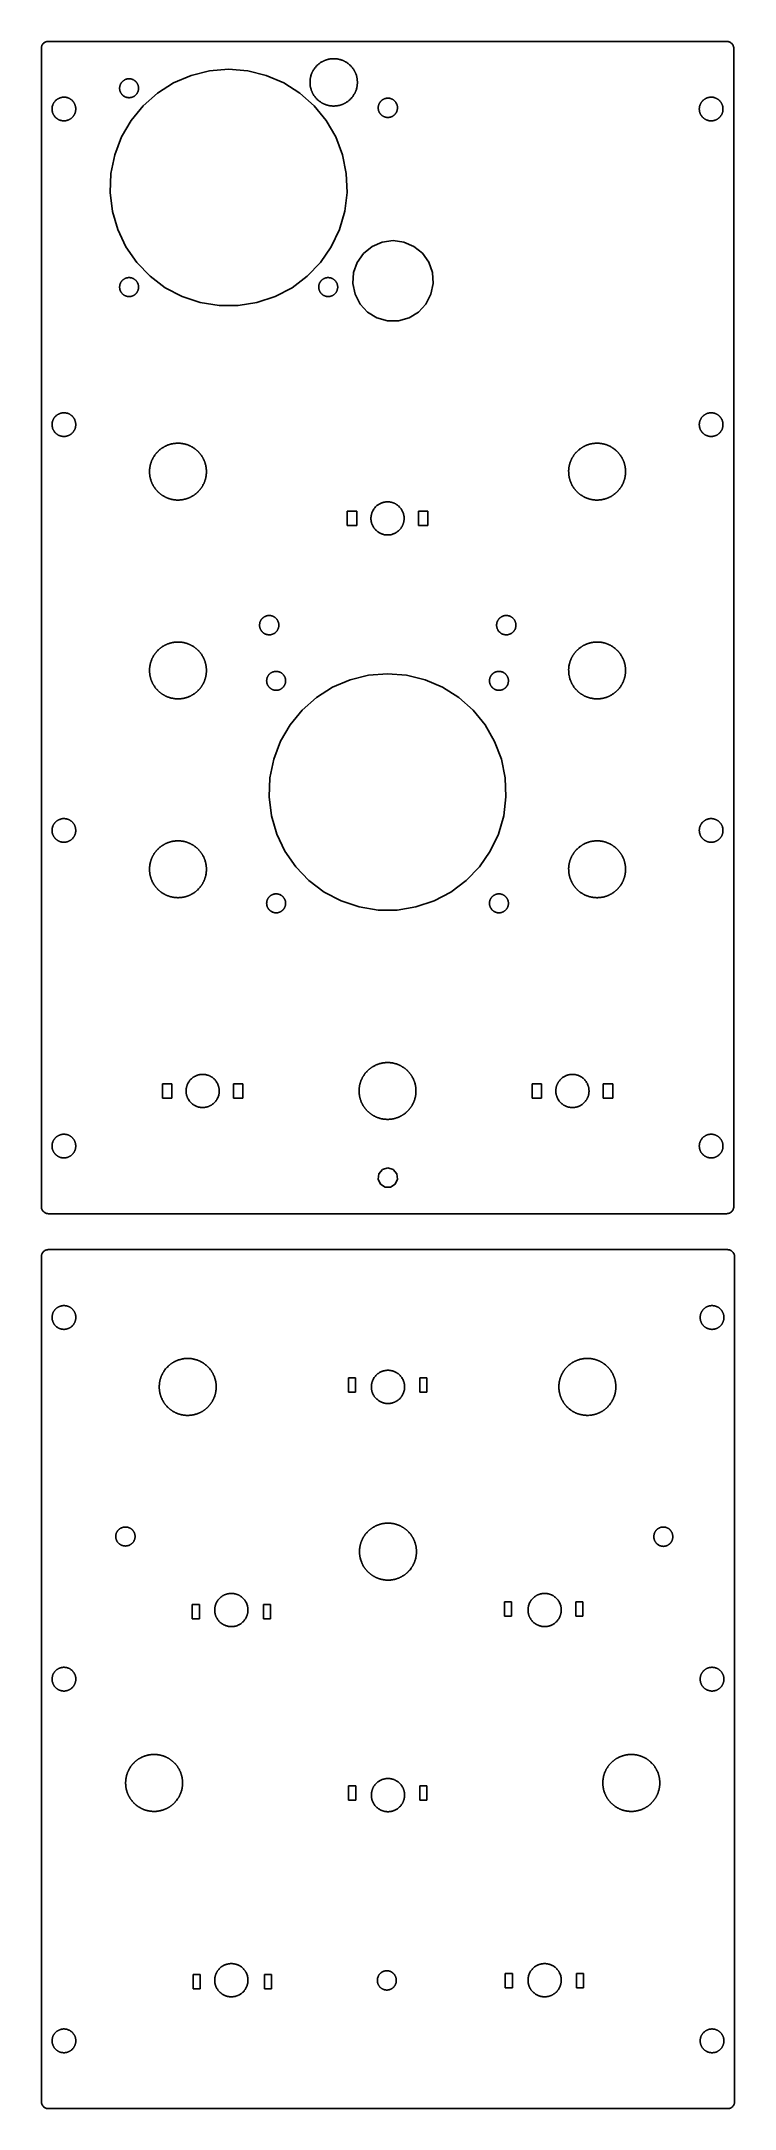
# Model space of a CAD drawing. Extents: x 14 to 160, y 773 to 1209.
import ezdxf

# ---------------------------------------------------------------- set-up
doc = ezdxf.new("R2010")
doc.units = 0

msp = doc.modelspace()

# ---------------------------------------------------------------- linework, layer by layer
at = {"layer": 'Bottom'}
for p, q in [((14.0124, 1207.21), (14.018899, 1207.324093)), ((14.012498, 963.051864), (14.0124, 1207.21)), ((14.018899, 1207.324093), (14.034742, 1207.444514)), ((14.034742, 1207.444514), (14.060089, 1207.558607)), ((14.060089, 1207.558607), (14.101361, 1207.672692)), ((14.101361, 1207.672692), (14.148969, 1207.786785)), ((14.148969, 1207.786785), (14.199746, 1207.89137)), ((14.199746, 1207.89137), (14.263196, 1207.98961)), ((14.263196, 1207.98961), (14.326647, 1208.084686)), ((14.326647, 1208.084686), (14.409165, 1208.17659)), ((14.409165, 1208.17659), (14.49802, 1208.265322)), ((14.49802, 1208.265322), (14.586883, 1208.338258)), ((14.586883, 1208.338258), (14.68526, 1208.411113)), ((14.68526, 1208.411113), (14.783637, 1208.474475)), ((14.783637, 1208.474475), (14.888367, 1208.525181)), ((14.888367, 1208.525181), (15.002619, 1208.572723)), ((15.002619, 1208.572723), (15.116862, 1208.604445)), ((15.116862, 1208.604445), (15.231114, 1208.629758)), ((15.231114, 1208.629758), (15.351703, 1208.645578)), ((15.351703, 1208.645578), (15.4723, 1208.65507)), ((15.4723, 1208.65507), (158.38, 1208.65)), ((158.38, 1208.65), (158.501, 1208.65)), ((158.501, 1208.65), (158.624773, 1208.631016)), ((158.624773, 1208.631016), (158.73584, 1208.608867)), ((158.73584, 1208.608867), (158.850092, 1208.577145)), ((158.850092, 1208.577145), (158.964335, 1208.535931)), ((158.964335, 1208.535931), (159.069065, 1208.485225)), ((159.069065, 1208.485225), (159.176963, 1208.421863)), ((159.176963, 1208.421863), (159.272171, 1208.355336)), ((159.272171, 1208.355336), (159.364203, 1208.282481)), ((159.364203, 1208.282481), (159.453066, 1208.203218)), ((159.453066, 1208.203218), (159.532359, 1208.114486)), ((159.532359, 1208.114486), (159.605396, 1208.016237)), ((159.605396, 1208.016237), (159.672015, 1207.917997)), ((159.672015, 1207.917997), (159.729129, 1207.813412)), ((159.729129, 1207.813412), (159.776737, 1207.699327)), ((159.776737, 1207.699327), (159.818009, 1207.594742)), ((159.818009, 1207.594742), (159.843356, 1207.471149)), ((159.843356, 1207.471149), (159.865536, 1207.360228)), ((159.865536, 1207.360228), (159.875041, 1207.236627)), ((159.875041, 1207.236627), (159.88154, 1207.179593)), ((159.88154, 1207.179593), (159.881, 963.093)), ((49.46401, 1202.44309), (45.5669, 1201.479672)), ((53.4722, 1202.76), (49.46401, 1202.44309)), ((57.477218, 1202.443852), (53.472208, 1202.760762)), ((61.374328, 1201.480434), (57.477218, 1202.443852)), ((71.123454, 1202.217365), (71.091688, 1202.150839)), ((71.158388, 1202.280728), (71.123454, 1202.217365)), ((71.190154, 1202.353583), (71.158388, 1202.280728)), ((71.231426, 1202.420109), (71.190154, 1202.353583)), ((71.263191, 1202.483472), (71.231426, 1202.420109)), ((71.304463, 1202.546834), (71.263191, 1202.483472)), ((71.377419, 1202.676772), (71.304463, 1202.546834)), ((71.466282, 1202.800365), (71.377419, 1202.676772)), ((71.548792, 1202.920794), (71.466282, 1202.800365)), ((71.637647, 1203.044395), (71.548792, 1202.920794)), ((71.732855, 1203.164816), (71.637647, 1203.044395)), ((71.929617, 1203.392994), (71.732855, 1203.164816)), ((72.027994, 1203.497579), (71.929617, 1203.392994)), ((72.139069, 1203.602164), (72.027994, 1203.497579)), ((72.246967, 1203.709913), (72.139069, 1203.602164)), ((72.361219, 1203.804989), (72.246967, 1203.709913)), ((72.472294, 1203.903229), (72.361219, 1203.804989)), ((72.596059, 1203.991961), (72.472294, 1203.903229)), ((72.710311, 1204.080701), (72.596059, 1203.991961)), ((72.840421, 1204.163097), (72.710311, 1204.080701)), ((72.961018, 1204.245492), (72.840421, 1204.163097)), ((73.091136, 1204.324756), (72.961018, 1204.245492)), ((73.154587, 1204.36597), (73.091136, 1204.324756)), ((73.221206, 1204.397692), (73.154587, 1204.36597)), ((73.294243, 1204.429414), (73.221206, 1204.397692)), ((73.357693, 1204.470628), (73.294243, 1204.429414)), ((73.424312, 1204.502349), (73.357693, 1204.470628)), ((73.49735, 1204.537235), (73.424312, 1204.502349)), ((73.5608, 1204.568957), (73.49735, 1204.537235)), ((73.633756, 1204.59427), (73.5608, 1204.568957)), ((73.700375, 1204.625991), (73.633756, 1204.59427)), ((73.773331, 1204.657713), (73.700375, 1204.625991)), ((73.846287, 1204.683026), (73.773331, 1204.657713)), ((73.919324, 1204.705174), (73.846287, 1204.683026)), ((73.985943, 1204.730487), (73.919324, 1204.705174)), ((74.058899, 1204.755799), (73.985943, 1204.730487)), ((74.131936, 1204.777948), (74.058899, 1204.755799)), ((74.204892, 1204.80326), (74.131936, 1204.777948)), ((74.284266, 1204.81908), (74.204892, 1204.80326)), ((74.357222, 1204.844393), (74.284266, 1204.81908)), ((74.503207, 1204.876115), (74.357222, 1204.844393)), ((74.585717, 1204.891935), (74.503207, 1204.876115)), ((74.658673, 1204.907755), (74.585717, 1204.891935)), ((74.73171, 1204.92674), (74.658673, 1204.907755)), ((74.81422, 1204.94256), (74.73171, 1204.92674)), ((74.887176, 1204.94905), (74.81422, 1204.94256)), ((74.96655, 1204.958543), (74.887176, 1204.94905)), ((75.04906, 1204.965033), (74.96655, 1204.958543)), ((75.122098, 1204.974525), (75.04906, 1204.965033)), ((75.204608, 1204.981016), (75.122098, 1204.974525)), ((75.283982, 1204.990508), (75.204608, 1204.981016)), ((75.3665, 1205), (75.283982, 1204.990508)), ((75.6013, 1205), (75.3665, 1205)), ((75.845248, 1205.003912), (75.6013, 1205)), ((75.924622, 1204.994419), (75.845248, 1205.003912)), ((76.007132, 1204.984927), (75.924622, 1204.994419)), ((76.080088, 1204.978437), (76.007132, 1204.984927)), ((76.162606, 1204.968945), (76.080088, 1204.978437)), ((76.241899, 1204.962454), (76.162606, 1204.968945)), ((76.314936, 1204.952962), (76.241899, 1204.962454)), ((76.397447, 1204.946472), (76.314936, 1204.952962)), ((76.470402, 1204.930651), (76.397447, 1204.946472)), ((76.552913, 1204.911667), (76.470402, 1204.930651)), ((76.698898, 1204.879945), (76.552913, 1204.911667)), ((76.778272, 1204.864125), (76.698898, 1204.879945)), ((76.851228, 1204.848305), (76.778272, 1204.864125)), ((76.924265, 1204.822992), (76.851228, 1204.848305)), ((76.997221, 1204.807172), (76.924265, 1204.822992)), ((77.070177, 1204.781859), (76.997221, 1204.807172)), ((77.143214, 1204.759711), (77.070177, 1204.781859)), ((77.289191, 1204.709005), (77.143214, 1204.759711)), ((77.365315, 1204.686856), (77.289191, 1204.709005)), ((77.438271, 1204.661544), (77.365315, 1204.686856)), ((77.501722, 1204.629822), (77.438271, 1204.661544)), ((77.574759, 1204.5981), (77.501722, 1204.629822)), ((77.647715, 1204.572787), (77.574759, 1204.5981)), ((77.714334, 1204.541066), (77.647715, 1204.572787)), ((77.777784, 1204.50618), (77.714334, 1204.541066)), ((77.85074, 1204.474458), (77.777784, 1204.50618)), ((77.917359, 1204.433244), (77.85074, 1204.474458)), ((77.98081, 1204.401522), (77.917359, 1204.433244)), ((78.047429, 1204.3698), (77.98081, 1204.401522)), ((78.120384, 1204.328586), (78.047429, 1204.3698)), ((78.240981, 1204.249322), (78.120384, 1204.328586)), ((78.371099, 1204.166927), (78.240981, 1204.249322)), ((78.491688, 1204.084531), (78.371099, 1204.166927)), ((78.615461, 1203.995792), (78.491688, 1204.084531)), ((78.73605, 1203.90706), (78.615461, 1203.995792)), ((78.850302, 1203.80882), (78.73605, 1203.90706)), ((78.964545, 1203.713743), (78.850302, 1203.80882)), ((79.069275, 1203.605994), (78.964545, 1203.713743)), ((79.174005, 1203.501409), (79.069275, 1203.605994)), ((79.281903, 1203.396824), (79.174005, 1203.501409)), ((79.377112, 1203.282739), (79.281903, 1203.396824)), ((79.475489, 1203.168646), (79.377112, 1203.282739)), ((79.564352, 1203.048225), (79.475489, 1203.168646)), ((79.653207, 1202.924624), (79.564352, 1203.048225)), ((79.745239, 1202.804195), (79.653207, 1202.924624)), ((79.824613, 1202.680602), (79.745239, 1202.804195)), ((79.907123, 1202.550664), (79.824613, 1202.680602)), ((79.938889, 1202.487302), (79.907123, 1202.550664)), ((79.98016, 1202.423939), (79.938889, 1202.487302)), ((80.011926, 1202.357413), (79.98016, 1202.423939)), ((80.053197, 1202.284558), (80.011926, 1202.357413)), ((80.084963, 1202.221196), (80.053197, 1202.284558)), ((80.116729, 1202.154669), (80.084963, 1202.221196)), ((30.495601, 1198.786637), (30.4956, 1198.72)), ((30.4956, 1198.72), (30.502099, 1198.662966)), ((30.5021, 1198.85), (30.495601, 1198.786637)), ((30.511562, 1198.982387), (30.502057, 1198.919025)), ((30.502057, 1198.919025), (30.5021, 1198.85)), ((30.502099, 1198.662966), (30.5021, 1198.6)), ((30.5021, 1198.6), (30.511605, 1198.533473)), ((30.521068, 1199.048914), (30.511562, 1198.982387)), ((30.511605, 1198.533473), (30.521111, 1198.470111)), ((30.527567, 1199.102784), (30.521068, 1199.048914)), ((30.521111, 1198.470111), (30.52761, 1198.413077)), ((30.537073, 1199.169311), (30.527567, 1199.102784)), ((30.52761, 1198.413077), (30.543453, 1198.34655)), ((30.552915, 1199.226345), (30.537073, 1199.169311)), ((30.543453, 1198.34655), (30.559295, 1198.289516)), ((30.559414, 1199.289707), (30.552915, 1199.226345)), ((30.559295, 1198.289516), (30.575137, 1198.226153)), ((30.584762, 1199.346742), (30.559414, 1199.289707)), ((30.575137, 1198.226153), (30.594148, 1198.169119)), ((30.616528, 1199.460827), (30.584762, 1199.346742)), ((30.594148, 1198.169119), (30.60999, 1198.112085)), ((30.60999, 1198.112085), (30.632251, 1198.055051)), ((30.667305, 1199.57492), (30.616528, 1199.460827)), ((30.632251, 1198.055051), (30.683027, 1197.940966)), ((30.689484, 1199.631954), (30.667305, 1199.57492)), ((30.683027, 1197.940966), (30.705207, 1197.883931)), ((30.714832, 1199.688988), (30.689484, 1199.631954)), ((30.705207, 1197.883931), (30.730554, 1197.836389)), ((30.746597, 1199.73653), (30.714832, 1199.688988)), ((30.730554, 1197.836389), (30.76232, 1197.779355)), ((30.771945, 1199.793565), (30.746597, 1199.73653)), ((30.803711, 1199.841107), (30.771945, 1199.793565)), ((30.835477, 1199.891813), (30.803711, 1199.841107)), ((30.876748, 1199.939355), (30.835477, 1199.891813)), ((30.908514, 1199.990061), (30.876748, 1199.939355)), ((30.949785, 1200.037603), (30.908514, 1199.990061)), ((30.981551, 1200.085145), (30.949785, 1200.037603)), ((31.194179, 1200.297478), (30.981551, 1200.085145)), ((31.241788, 1200.3292), (31.194179, 1200.297478)), ((31.292564, 1200.370414), (31.241788, 1200.3292)), ((31.387764, 1200.433777), (31.292564, 1200.370414)), ((31.438541, 1200.468663), (31.387764, 1200.433777)), ((31.495655, 1200.500384), (31.438541, 1200.468663)), ((31.543263, 1200.532106), (31.495655, 1200.500384)), ((31.600377, 1200.557419), (31.543263, 1200.532106)), ((31.647985, 1200.589141), (31.600377, 1200.557419)), ((31.705098, 1200.614453), (31.647985, 1200.589141)), ((31.762212, 1200.636602), (31.705098, 1200.614453)), ((31.819326, 1200.652422), (31.762212, 1200.636602)), ((31.876439, 1200.677734), (31.819326, 1200.652422)), ((31.933553, 1200.693555), (31.876439, 1200.677734)), ((31.997003, 1200.709375), (31.933553, 1200.693555)), ((32.054117, 1200.725195), (31.997003, 1200.709375)), ((32.120736, 1200.734687), (32.054117, 1200.725195)), ((32.17785, 1200.750508), (32.120736, 1200.734687)), ((32.2413, 1200.76), (32.17785, 1200.750508)), ((32.307886, 1200.75351), (32.2413, 1200.76)), ((32.365, 1200.76), (32.307886, 1200.75351)), ((32.428481, 1200.760508), (32.365, 1200.76)), ((32.4951, 1200.77), (32.428481, 1200.760508)), ((32.5585, 1200.76), (32.49505, 1200.769492)), ((32.625049, 1200.76649), (32.5585, 1200.76)), ((32.6885, 1200.76), (32.625049, 1200.76649)), ((32.755156, 1200.75784), (32.6885, 1200.76)), ((32.809101, 1200.748348), (32.755156, 1200.75784)), ((32.87572, 1200.732528), (32.809101, 1200.748348)), ((32.932834, 1200.723035), (32.87572, 1200.732528)), ((32.996284, 1200.707215), (32.932834, 1200.723035)), ((33.110536, 1200.675493), (32.996284, 1200.707215)), ((33.16765, 1200.650181), (33.110536, 1200.675493)), ((33.224763, 1200.634361), (33.16765, 1200.650181)), ((33.281877, 1200.612212), (33.224763, 1200.634361)), ((33.338991, 1200.5869), (33.281877, 1200.612212)), ((33.396104, 1200.555178), (33.338991, 1200.5869)), ((33.443712, 1200.529865), (33.396104, 1200.555178)), ((33.500826, 1200.498143), (33.443712, 1200.529865)), ((33.548434, 1200.466422), (33.500826, 1200.498143)), ((33.599211, 1200.431536), (33.548434, 1200.466422)), ((33.656324, 1200.399814), (33.599211, 1200.431536)), ((33.697596, 1200.368092), (33.656324, 1200.399814)), ((33.745204, 1200.326878), (33.697596, 1200.368092)), ((33.792812, 1200.295156), (33.745204, 1200.326878)), ((33.843589, 1200.253942), (33.792812, 1200.295156)), ((33.881692, 1200.212728), (33.843589, 1200.253942)), ((33.922963, 1200.171514), (33.881692, 1200.212728)), ((33.964234, 1200.123972), (33.922963, 1200.171514)), ((34.005506, 1200.082758), (33.964234, 1200.123972)), ((34.046777, 1200.035216), (34.005506, 1200.082758)), ((34.078543, 1199.987674), (34.046777, 1200.035216)), ((34.119814, 1199.936968), (34.078543, 1199.987674)), ((34.15158, 1199.889426), (34.119814, 1199.936968)), ((34.183346, 1199.838719), (34.15158, 1199.889426)), ((34.215112, 1199.791177), (34.183346, 1199.838719)), ((34.250046, 1199.734143), (34.215112, 1199.791177)), ((34.230942, 1197.794956), (34.265877, 1197.845662)), ((34.272307, 1199.686601), (34.250046, 1199.734143)), ((34.265877, 1197.845662), (34.288137, 1197.902696)), ((34.297654, 1199.629567), (34.272307, 1199.686601)), ((34.288137, 1197.902696), (34.313485, 1197.959731)), ((34.32942, 1199.572532), (34.297654, 1199.629567)), ((34.313485, 1197.959731), (34.338833, 1198.007273)), ((34.345263, 1199.515498), (34.32942, 1199.572532)), ((34.338833, 1198.007273), (34.361012, 1198.064307)), ((34.396039, 1199.401413), (34.345263, 1199.515498)), ((34.361012, 1198.064307), (34.38636, 1198.121341)), ((34.38636, 1198.121341), (34.402202, 1198.184704)), ((34.427805, 1199.28732), (34.396039, 1199.401413)), ((34.402202, 1198.184704), (34.433968, 1198.298789)), ((34.443647, 1199.223958), (34.427805, 1199.28732)), ((34.433968, 1198.298789), (34.452979, 1198.365315)), ((34.453153, 1199.166923), (34.443647, 1199.223958)), ((34.452979, 1198.365315), (34.459478, 1198.419186)), ((34.468995, 1199.100397), (34.453153, 1199.166923)), ((34.459478, 1198.419186), (34.468984, 1198.485712)), ((34.468984, 1198.485712), (34.475483, 1198.549075)), ((34.475495, 1199.046527), (34.468995, 1199.100397)), ((34.475483, 1198.549075), (34.484988, 1198.606109)), ((34.485, 1198.98), (34.475495, 1199.046527)), ((34.484988, 1198.606109), (34.491488, 1198.672636)), ((34.485001, 1198.916526), (34.485, 1198.98)), ((34.4915, 1198.85), (34.485001, 1198.916526)), ((34.491488, 1198.672636), (34.4915, 1198.85)), ((41.86972, 1199.904612), (38.47403, 1197.762282)), ((45.5669, 1201.479672), (41.86972, 1199.904612)), ((65.071508, 1199.905374), (61.374328, 1201.480434)), ((68.467198, 1197.763044), (65.071508, 1199.905374)), ((70.6217, 1200.28), (70.612195, 1200.200817)), ((70.612195, 1200.200817), (70.6122, 1199.81)), ((70.6122, 1199.81), (70.621705, 1199.730736)), ((70.628198, 1200.446081), (70.621699, 1200.366817)), ((70.621699, 1200.366817), (70.6217, 1200.28)), ((70.621705, 1199.730736), (70.6217, 1199.64)), ((70.6217, 1199.64), (70.628199, 1199.557605)), ((70.637704, 1200.518936), (70.628198, 1200.446081)), ((70.628199, 1199.557605), (70.637705, 1199.484669)), ((70.644203, 1200.60134), (70.637704, 1200.518936)), ((70.637705, 1199.484669), (70.644204, 1199.405486)), ((70.653708, 1200.683735), (70.644203, 1200.60134)), ((70.644204, 1199.405486), (70.65371, 1199.33255)), ((70.663214, 1200.75659), (70.653708, 1200.683735)), ((70.65371, 1199.33255), (70.669552, 1199.250155)), ((70.679056, 1200.835854), (70.663214, 1200.75659)), ((70.669552, 1199.250155), (70.679057, 1199.170891)), ((70.694898, 1200.908708), (70.679056, 1200.835854)), ((70.679057, 1199.170891), (70.6949, 1199.094872)), ((70.701398, 1200.991112), (70.694898, 1200.908708)), ((70.6949, 1199.094872), (70.710742, 1199.022017)), ((70.71724, 1201.063967), (70.701398, 1200.991112)), ((70.710742, 1199.022017), (70.726584, 1198.942753)), ((70.736251, 1201.136821), (70.71724, 1201.063967)), ((70.726584, 1198.942753), (70.75835, 1198.796979)), ((70.75843, 1201.219225), (70.736251, 1201.136821)), ((70.75835, 1198.796979), (70.774192, 1198.714576)), ((70.790196, 1201.364999), (70.75843, 1201.219225)), ((70.774192, 1198.714576), (70.824969, 1198.568802)), ((70.866321, 1201.583668), (70.790196, 1201.364999)), ((70.824969, 1198.568802), (70.840811, 1198.495866)), ((70.840811, 1198.495866), (70.866159, 1198.423011)), ((70.866159, 1198.423011), (70.888338, 1198.350157)), ((70.8885, 1201.656604), (70.866321, 1201.583668)), ((70.888338, 1198.350157), (70.920104, 1198.277221)), ((70.939277, 1201.802386), (70.8885, 1201.656604)), ((70.920104, 1198.277221), (70.945452, 1198.210694)), ((70.971043, 1201.865748), (70.939277, 1201.802386)), ((70.945452, 1198.210694), (70.9708, 1198.13784)), ((70.9708, 1198.13784), (71.002566, 1198.064904)), ((70.993222, 1201.938603), (70.971043, 1201.865748)), ((71.028156, 1202.014622), (70.993222, 1201.938603)), ((71.002566, 1198.064904), (71.034332, 1198.001541)), ((71.059922, 1202.077984), (71.028156, 1202.014622)), ((71.034332, 1198.001541), (71.059679, 1197.928605)), ((71.059679, 1197.928605), (71.091445, 1197.862079)), ((71.091688, 1202.150839), (71.059922, 1202.077984)), ((71.091445, 1197.862079), (71.132716, 1197.789224)), ((80.059447, 1197.759353), (80.094382, 1197.832288)), ((80.094382, 1197.832288), (80.126148, 1197.895651)), ((80.151663, 1202.081815), (80.116729, 1202.154669)), ((80.126148, 1197.895651), (80.157913, 1197.968587)), ((80.183429, 1202.018452), (80.151663, 1202.081815)), ((80.157913, 1197.968587), (80.183261, 1198.035113)), ((80.183261, 1198.035113), (80.215027, 1198.107968)), ((80.208777, 1201.942433), (80.183429, 1202.018452)), ((80.240543, 1201.869579), (80.208777, 1201.942433)), ((80.215027, 1198.107968), (80.246793, 1198.17133)), ((80.262722, 1201.806216), (80.240543, 1201.869579)), ((80.246793, 1198.17133), (80.29757, 1198.317104)), ((80.297657, 1201.73328), (80.262722, 1201.806216)), ((80.29757, 1198.317104), (80.319749, 1198.39004)), ((80.319836, 1201.660426), (80.297657, 1201.73328)), ((80.319749, 1198.39004), (80.370526, 1198.535822)), ((80.370613, 1201.514644), (80.319836, 1201.660426)), ((80.370526, 1198.535822), (80.392786, 1198.608677)), ((80.392873, 1201.441789), (80.370613, 1201.514644)), ((80.392786, 1198.608677), (80.418134, 1198.681532)), ((80.411884, 1201.368853), (80.392873, 1201.441789)), ((80.434063, 1201.295998), (80.411884, 1201.368853)), ((80.418134, 1198.681532), (80.4499, 1198.827314)), ((80.449906, 1201.223144), (80.434063, 1201.295998)), ((80.4499, 1198.827314), (80.475247, 1198.909709)), ((80.465748, 1201.14074), (80.449906, 1201.223144)), ((80.484759, 1201.067885), (80.465748, 1201.14074)), ((80.475247, 1198.909709), (80.507013, 1199.055491)), ((80.500601, 1200.995031), (80.484759, 1201.067885)), ((80.516443, 1200.912627), (80.500601, 1200.995031)), ((80.507013, 1199.055491), (80.516519, 1199.137887)), ((80.532286, 1200.839772), (80.516443, 1200.912627)), ((80.516519, 1199.137887), (80.532361, 1199.210822)), ((80.538785, 1200.760509), (80.532286, 1200.839772)), ((80.532361, 1199.210822), (80.538861, 1199.290005)), ((80.557796, 1200.687654), (80.538785, 1200.760509)), ((80.538861, 1199.290005), (80.557871, 1199.362941)), ((80.564295, 1200.605258), (80.557796, 1200.687654)), ((80.557871, 1199.362941), (80.564371, 1199.445336)), ((80.573801, 1200.522855), (80.564295, 1200.605258)), ((80.564371, 1199.445336), (80.573876, 1199.527732)), ((80.5803, 1200.45), (80.573801, 1200.522855)), ((80.573876, 1199.527732), (80.580376, 1199.600668)), ((80.580295, 1200.361578), (80.5803, 1200.45)), ((80.589801, 1200.279183), (80.580295, 1200.361578)), ((80.580376, 1199.600668), (80.589881, 1199.679851)), ((80.5898, 1199.76), (80.596299, 1199.839264)), ((80.589881, 1199.679851), (80.5898, 1199.76)), ((80.5963, 1200.2), (80.589801, 1200.279183)), ((80.596299, 1199.839264), (80.5963, 1200.2)), ((16.268632, 1194.528998), (16.2686, 1194.31)), ((16.2686, 1194.31), (16.278105, 1194.227604)), ((16.278138, 1194.611394), (16.268632, 1194.528998)), ((16.278105, 1194.227604), (16.2782, 1194.14)), ((16.284637, 1194.684248), (16.278138, 1194.611394)), ((16.2782, 1194.14), (16.294042, 1194.067145)), ((16.294142, 1194.763512), (16.284637, 1194.684248)), ((16.294042, 1194.067145), (16.303548, 1193.987881)), ((16.309985, 1194.836367), (16.294142, 1194.763512)), ((16.303548, 1193.987881), (16.31939, 1193.915027)), ((16.325827, 1194.918771), (16.309985, 1194.836367)), ((16.31939, 1193.915027), (16.335232, 1193.832623)), ((16.357593, 1195.064545), (16.325827, 1194.918771)), ((16.335232, 1193.832623), (16.351075, 1193.759768)), ((16.351075, 1193.759768), (16.376422, 1193.686914)), ((16.433717, 1195.283223), (16.357593, 1195.064545)), ((16.376422, 1193.686914), (16.392265, 1193.613978)), ((16.392265, 1193.613978), (16.42403, 1193.541123)), ((16.42403, 1193.541123), (16.449378, 1193.468187)), ((16.455897, 1195.356077), (16.433717, 1195.283223)), ((16.449378, 1193.468187), (16.481144, 1193.401661)), ((16.487663, 1195.422604), (16.455897, 1195.356077)), ((16.522597, 1195.495459), (16.487663, 1195.422604)), ((16.554363, 1195.558821), (16.522597, 1195.495459)), ((16.595634, 1195.625348), (16.554363, 1195.558821)), ((16.6274, 1195.68871), (16.595634, 1195.625348)), ((16.668671, 1195.755237), (16.6274, 1195.68871)), ((16.709943, 1195.818599), (16.668671, 1195.755237)), ((16.757551, 1195.875633), (16.709943, 1195.818599)), ((16.798822, 1195.94216), (16.757551, 1195.875633)), ((16.84643, 1195.999194), (16.798822, 1195.94216)), ((16.894039, 1196.053064), (16.84643, 1195.999194)), ((16.944815, 1196.110099), (16.894039, 1196.053064)), ((17.001929, 1196.160805), (16.944815, 1196.110099)), ((17.106659, 1196.265381), (17.001929, 1196.160805)), ((17.163772, 1196.312923), (17.106659, 1196.265381)), ((17.220886, 1196.363629), (17.163772, 1196.312923)), ((17.284337, 1196.404843), (17.220886, 1196.363629)), ((17.34145, 1196.452385), (17.284337, 1196.404843)), ((17.408069, 1196.493599), (17.34145, 1196.452385)), ((17.47152, 1196.534813), (17.408069, 1196.493599)), ((17.538139, 1196.566535), (17.47152, 1196.534813)), ((17.601589, 1196.607749), (17.538139, 1196.566535)), ((17.668208, 1196.639471), (17.601589, 1196.607749)), ((17.741164, 1196.671193), (17.668208, 1196.639471)), ((17.804614, 1196.702915), (17.741164, 1196.671193)), ((17.950599, 1196.753621), (17.804614, 1196.702915)), ((18.023637, 1196.775769), (17.950599, 1196.753621)), ((18.096593, 1196.801082), (18.023637, 1196.775769)), ((18.169548, 1196.816902), (18.096593, 1196.801082)), ((18.242586, 1196.842215), (18.169548, 1196.816902)), ((18.325096, 1196.848705), (18.242586, 1196.842215)), ((18.398052, 1196.864525), (18.325096, 1196.848705)), ((18.48057, 1196.874017), (18.398052, 1196.864525)), ((18.559863, 1196.88351), (18.48057, 1196.874017)), ((18.6329, 1196.89), (18.559863, 1196.88351)), ((18.877242, 1196.895319), (18.6329, 1196.89)), ((18.959752, 1196.888829), (18.877242, 1196.895319)), ((19.039126, 1196.879337), (18.959752, 1196.888829)), ((19.112082, 1196.869844), (19.039126, 1196.879337)), ((19.194592, 1196.863354), (19.112082, 1196.869844)), ((19.340577, 1196.831632), (19.194592, 1196.863354)), ((19.423087, 1196.815812), (19.340577, 1196.831632)), ((19.569072, 1196.765106), (19.423087, 1196.815812)), ((19.642028, 1196.742876), (19.569072, 1196.765106)), ((19.705478, 1196.717564), (19.642028, 1196.742876)), ((19.778434, 1196.685842), (19.705478, 1196.717564)), ((19.845053, 1196.650956), (19.778434, 1196.685842)), ((19.91809, 1196.619234), (19.845053, 1196.650956)), ((19.981541, 1196.57802), (19.91809, 1196.619234)), ((20.04816, 1196.546298), (19.981541, 1196.57802)), ((20.11161, 1196.505084), (20.04816, 1196.546298)), ((20.178229, 1196.46387), (20.11161, 1196.505084)), ((20.235343, 1196.416328), (20.178229, 1196.46387)), ((20.298794, 1196.375114), (20.235343, 1196.416328)), ((20.413037, 1196.280038), (20.298794, 1196.375114)), ((20.47015, 1196.229332), (20.413037, 1196.280038)), ((20.57488, 1196.124756), (20.47015, 1196.229332)), ((20.622488, 1196.067722), (20.57488, 1196.124756)), ((20.673265, 1196.010687), (20.622488, 1196.067722)), ((20.720873, 1195.953653), (20.673265, 1196.010687)), ((20.77165, 1195.896619), (20.720873, 1195.953653)), ((20.809753, 1195.833256), (20.77165, 1195.896619)), ((20.851024, 1195.776222), (20.809753, 1195.833256)), ((20.892295, 1195.709695), (20.851024, 1195.776222)), ((20.933567, 1195.646333), (20.892295, 1195.709695)), ((20.965333, 1195.579806), (20.933567, 1195.646333)), ((21.006604, 1195.506952), (20.965333, 1195.579806)), ((21.03837, 1195.443589), (21.006604, 1195.506952)), ((21.063717, 1195.377063), (21.03837, 1195.443589)), ((21.054297, 1193.402628), (21.086063, 1193.469154)), ((21.095483, 1195.304208), (21.063717, 1195.377063)), ((21.086063, 1193.469154), (21.13684, 1193.614936)), ((21.120831, 1195.231272), (21.095483, 1195.304208)), ((21.14301, 1195.158418), (21.120831, 1195.231272)), ((21.13684, 1193.614936), (21.159019, 1193.687872)), ((21.168358, 1195.085563), (21.14301, 1195.158418)), ((21.159019, 1193.687872), (21.17803, 1193.760727)), ((21.1842, 1195.012627), (21.168358, 1195.085563)), ((21.17803, 1193.760727), (21.200209, 1193.833582)), ((21.209548, 1194.939772), (21.1842, 1195.012627)), ((21.200209, 1193.833582), (21.216052, 1193.915985)), ((21.216047, 1194.860508), (21.209548, 1194.939772)), ((21.23189, 1194.787654), (21.216047, 1194.860508)), ((21.216052, 1193.915985), (21.225557, 1193.98884)), ((21.225557, 1193.98884), (21.241399, 1194.068104)), ((21.250901, 1194.622855), (21.23189, 1194.787654)), ((21.241399, 1194.068104), (21.250905, 1194.140959)), ((21.2574, 1194.55), (21.250901, 1194.622855)), ((21.250905, 1194.140959), (21.257404, 1194.223354)), ((21.2574, 1194.471659), (21.2574, 1194.55)), ((21.266905, 1194.389264), (21.2574, 1194.471659)), ((21.2574, 1194.31), (21.266905, 1194.389264)), ((21.257404, 1194.223354), (21.2574, 1194.31)), ((30.76232, 1197.779355), (30.797255, 1197.731813)), ((30.797255, 1197.731813), (30.829021, 1197.681107)), ((30.829021, 1197.681107), (30.892471, 1197.586039)), ((30.892471, 1197.586039), (30.933742, 1197.535332)), ((30.933742, 1197.535332), (30.965508, 1197.48779)), ((30.965508, 1197.48779), (31.00678, 1197.446576)), ((31.00678, 1197.446576), (31.048051, 1197.399034)), ((31.048051, 1197.399034), (31.089322, 1197.35782)), ((31.089322, 1197.35782), (31.13693, 1197.316606)), ((31.13693, 1197.316606), (31.178202, 1197.275392)), ((31.178202, 1197.275392), (31.22581, 1197.237342)), ((31.22581, 1197.237342), (31.276587, 1197.196128)), ((31.276587, 1197.196128), (31.314689, 1197.164406)), ((31.314689, 1197.164406), (31.371803, 1197.12952)), ((31.371803, 1197.12952), (31.42258, 1197.097799)), ((31.42258, 1197.097799), (31.517788, 1197.034436)), ((31.517788, 1197.034436), (31.574902, 1196.99955)), ((31.574902, 1196.99955), (31.632015, 1196.977402)), ((31.632015, 1196.977402), (31.682792, 1196.952089)), ((31.682792, 1196.952089), (31.739906, 1196.926777)), ((31.739906, 1196.926777), (31.793851, 1196.904547)), ((31.793851, 1196.904547), (31.850964, 1196.888727)), ((31.850964, 1196.888727), (31.917583, 1196.863414)), ((31.917583, 1196.863414), (31.974697, 1196.847594)), ((31.974697, 1196.847594), (32.031811, 1196.838102)), ((32.031811, 1196.838102), (32.095261, 1196.822282)), ((32.095261, 1196.822282), (32.152375, 1196.806461)), ((32.152375, 1196.806461), (32.218994, 1196.796969)), ((32.218994, 1196.796969), (32.282444, 1196.790479)), ((32.282444, 1196.790479), (32.3395, 1196.79)), ((32.3395, 1196.79), (32.402951, 1196.780508)), ((32.402951, 1196.780508), (32.5997, 1196.78)), ((32.5997, 1196.78), (32.663151, 1196.789492)), ((32.663151, 1196.789492), (32.7203, 1196.79)), ((32.7203, 1196.79), (32.786919, 1196.79649)), ((32.786919, 1196.79649), (32.85037, 1196.815475)), ((32.85037, 1196.815475), (32.907483, 1196.821965)), ((32.907483, 1196.821965), (32.974102, 1196.837785)), ((35.45916, 1195.100212), (32.9235, 1191.994452)), ((32.974102, 1196.837785), (33.088345, 1196.869507)), ((33.088345, 1196.869507), (33.14229, 1196.888492)), ((33.14229, 1196.888492), (33.208909, 1196.910721)), ((33.208909, 1196.910721), (33.266023, 1196.936034)), ((33.266023, 1196.936034), (33.313631, 1196.961346)), ((33.313631, 1196.961346), (33.370745, 1196.983495)), ((33.370745, 1196.983495), (33.427858, 1197.008807)), ((33.427858, 1197.008807), (33.475467, 1197.040529)), ((33.475467, 1197.040529), (33.53258, 1197.065842)), ((33.53258, 1197.065842), (33.583357, 1197.097563)), ((33.583357, 1197.097563), (33.630965, 1197.138777)), ((33.630965, 1197.138777), (33.678573, 1197.170499)), ((33.678573, 1197.170499), (33.72935, 1197.202221)), ((33.72935, 1197.202221), (33.776958, 1197.243435)), ((33.776958, 1197.243435), (33.818229, 1197.284649)), ((33.818229, 1197.284649), (33.865838, 1197.325863)), ((33.865838, 1197.325863), (33.907109, 1197.367077)), ((33.907109, 1197.367077), (33.94838, 1197.405127)), ((33.94838, 1197.405127), (33.989652, 1197.455833)), ((33.989652, 1197.455833), (34.027754, 1197.497047)), ((34.027754, 1197.497047), (34.069026, 1197.544589)), ((34.069026, 1197.544589), (34.10396, 1197.592131)), ((34.10396, 1197.592131), (34.135726, 1197.642837)), ((34.135726, 1197.642837), (34.176997, 1197.69038)), ((34.176997, 1197.69038), (34.199177, 1197.737922)), ((34.199177, 1197.737922), (34.230942, 1197.794956)), ((38.47403, 1197.762282), (35.45916, 1195.100212)), ((71.475708, 1195.100974), (68.467198, 1197.763044)), ((71.132716, 1197.789224), (71.164482, 1197.725862)), ((71.164482, 1197.725862), (71.196248, 1197.659335)), ((71.196248, 1197.659335), (71.23752, 1197.595973)), ((71.23752, 1197.595973), (71.272454, 1197.529446)), ((71.272454, 1197.529446), (71.310557, 1197.466084)), ((71.310557, 1197.466084), (71.351828, 1197.399557)), ((71.351828, 1197.399557), (71.434338, 1197.269619)), ((71.434338, 1197.269619), (71.513712, 1197.149198)), ((74.017718, 1191.995214), (71.475708, 1195.100974)), ((71.513712, 1197.149198), (71.602567, 1197.028769)), ((71.602567, 1197.028769), (71.694607, 1196.905176)), ((71.694607, 1196.905176), (71.789807, 1196.791083)), ((71.789807, 1196.791083), (71.888192, 1196.680162)), ((71.888192, 1196.680162), (71.986569, 1196.566077)), ((71.986569, 1196.566077), (72.091299, 1196.45832)), ((72.091299, 1196.45832), (72.205542, 1196.363252)), ((72.205542, 1196.363252), (72.310272, 1196.255495)), ((72.310272, 1196.255495), (72.424515, 1196.160427)), ((72.424515, 1196.160427), (72.545112, 1196.071687)), ((72.545112, 1196.071687), (72.659364, 1195.979783)), ((72.659364, 1195.979783), (72.789474, 1195.891052)), ((72.789474, 1195.891052), (72.913247, 1195.811788)), ((72.913247, 1195.811788), (73.043357, 1195.729392)), ((73.043357, 1195.729392), (73.106808, 1195.688178)), ((73.106808, 1195.688178), (73.173427, 1195.656456)), ((73.173427, 1195.656456), (73.236877, 1195.615242)), ((73.236877, 1195.615242), (73.303496, 1195.583521)), ((73.303496, 1195.583521), (73.366947, 1195.551799)), ((73.366947, 1195.551799), (73.439903, 1195.510585)), ((73.439903, 1195.510585), (73.506522, 1195.485272)), ((73.506522, 1195.485272), (73.579477, 1195.45355)), ((73.579477, 1195.45355), (73.642928, 1195.421829)), ((73.642928, 1195.421829), (73.715965, 1195.390107)), ((73.715965, 1195.390107), (73.788921, 1195.364794)), ((73.788921, 1195.364794), (73.85554, 1195.333073)), ((73.85554, 1195.333073), (74.001525, 1195.282366)), ((74.001525, 1195.282366), (74.074481, 1195.260137)), ((74.074481, 1195.260137), (74.147518, 1195.234824)), ((74.147518, 1195.234824), (74.220474, 1195.219004)), ((74.220474, 1195.219004), (74.29343, 1195.193691)), ((74.29343, 1195.193691), (74.372804, 1195.177871)), ((74.372804, 1195.177871), (74.44576, 1195.152559)), ((74.44576, 1195.152559), (74.521884, 1195.136738)), ((74.521884, 1195.136738), (74.59484, 1195.120918)), ((74.59484, 1195.120918), (74.674214, 1195.114428)), ((74.674214, 1195.114428), (74.74717, 1195.095443)), ((74.74717, 1195.095443), (74.82968, 1195.079623)), ((74.82968, 1195.079623), (74.902636, 1195.073133)), ((74.902636, 1195.073133), (74.98201, 1195.06364)), ((74.98201, 1195.06364), (75.06452, 1195.04782)), ((75.06452, 1195.04782), (75.137558, 1195.038328)), ((75.137558, 1195.038328), (75.2201, 1195.04)), ((75.2201, 1195.04), (75.299474, 1195.03351)), ((75.299474, 1195.03351), (75.381984, 1195.024017)), ((75.381984, 1195.024017), (75.7786, 1195.03)), ((75.7786, 1195.03), (75.86111, 1195.039492)), ((75.86111, 1195.039492), (75.9437, 1195.04)), ((75.9437, 1195.04), (76.023074, 1195.04649)), ((76.023074, 1195.04649), (76.09603, 1195.055983)), ((76.09603, 1195.055983), (76.178548, 1195.065475)), ((76.178548, 1195.065475), (76.257841, 1195.071965)), ((76.257841, 1195.071965), (76.330878, 1195.081457)), ((76.330878, 1195.081457), (76.413388, 1195.097278)), ((76.413388, 1195.097278), (76.486344, 1195.103768)), ((76.486344, 1195.103768), (76.568862, 1195.122752)), ((76.568862, 1195.122752), (76.714839, 1195.154474)), ((76.714839, 1195.154474), (76.794214, 1195.170295)), ((76.794214, 1195.170295), (76.867169, 1195.195607)), ((76.867169, 1195.195607), (76.940207, 1195.211427)), ((76.940207, 1195.211427), (77.013163, 1195.233576)), ((77.013163, 1195.233576), (77.086118, 1195.258888)), ((77.086118, 1195.258888), (77.162243, 1195.274709)), ((77.162243, 1195.274709), (77.235199, 1195.300021)), ((77.235199, 1195.300021), (77.308155, 1195.331743)), ((77.308155, 1195.331743), (77.381192, 1195.357055)), ((77.381192, 1195.357055), (77.444642, 1195.379204)), ((77.444642, 1195.379204), (77.517598, 1195.41409)), ((77.517598, 1195.41409), (77.590554, 1195.436238)), ((77.590554, 1195.436238), (77.657173, 1195.471124)), ((77.657173, 1195.471124), (77.730129, 1195.502846)), ((77.730129, 1195.502846), (77.79358, 1195.534568)), ((77.79358, 1195.534568), (77.860199, 1195.56629)), ((77.860199, 1195.56629), (77.933154, 1195.607504)), ((77.933154, 1195.607504), (77.996605, 1195.639225)), ((77.996605, 1195.639225), (78.063224, 1195.674111)), ((78.063224, 1195.674111), (78.126674, 1195.712161)), ((78.126674, 1195.712161), (78.193293, 1195.753375)), ((78.193293, 1195.753375), (78.323403, 1195.835771)), ((78.323403, 1195.835771), (78.444, 1195.915035)), ((78.444, 1195.915035), (78.564597, 1196.006939)), ((78.564597, 1196.006939), (78.688362, 1196.09567)), ((78.688362, 1196.09567), (78.802614, 1196.190747)), ((78.802614, 1196.190747), (78.913681, 1196.288987)), ((78.913681, 1196.288987), (79.027933, 1196.387235)), ((79.027933, 1196.387235), (79.135831, 1196.491811)), ((79.135831, 1196.491811), (79.240561, 1196.596396)), ((79.240561, 1196.596396), (79.338938, 1196.710489)), ((79.338938, 1196.710489), (79.434147, 1196.824574)), ((79.434147, 1196.824574), (79.532523, 1196.938667)), ((79.532523, 1196.938667), (79.621387, 1197.059088)), ((79.621387, 1197.059088), (79.710242, 1197.182689)), ((79.710242, 1197.182689), (79.79276, 1197.30311)), ((79.79276, 1197.30311), (79.87527, 1197.433048)), ((79.87527, 1197.433048), (79.913373, 1197.499575)), ((79.913373, 1197.499575), (79.948307, 1197.562937)), ((79.948307, 1197.562937), (79.98641, 1197.629464)), ((79.98641, 1197.629464), (80.021344, 1197.692826)), ((80.021344, 1197.692826), (80.059447, 1197.759353)), ((84.974101, 1194.665421), (84.9741, 1194.6)), ((84.9741, 1194.6), (84.980599, 1194.535421)), ((84.9806, 1194.73), (84.974101, 1194.665421)), ((84.980599, 1194.535421), (84.9806, 1194.47)), ((84.980622, 1194.797137), (84.9806, 1194.73)), ((84.9806, 1194.47), (84.990268, 1194.405421)), ((84.99029, 1194.855226), (84.980622, 1194.797137)), ((84.990268, 1194.405421), (84.996767, 1194.347332)), ((84.99679, 1194.919806), (84.99029, 1194.855226)), ((84.996767, 1194.347332), (85.006435, 1194.279507)), ((85.006458, 1194.98763), (84.99679, 1194.919806)), ((85.006435, 1194.279507), (85.022602, 1194.221418)), ((85.012957, 1195.042555), (85.006458, 1194.98763)), ((85.032293, 1195.11038), (85.012957, 1195.042555)), ((85.022602, 1194.221418), (85.03877, 1194.156839)), ((85.038792, 1195.168469), (85.032293, 1195.11038)), ((85.03877, 1194.156839), (85.071104, 1194.040539)), ((85.064627, 1195.226558), (85.038792, 1195.168469)), ((85.080795, 1195.291137), (85.064627, 1195.226558)), ((85.071104, 1194.040539), (85.09044, 1193.975959)), ((85.096962, 1195.349226), (85.080795, 1195.291137)), ((85.09044, 1193.975959), (85.113026, 1193.91787)), ((85.122797, 1195.407315), (85.096962, 1195.349226)), ((85.113026, 1193.91787), (85.138861, 1193.859781)), ((85.145383, 1195.465404), (85.122797, 1195.407315)), ((85.138861, 1193.859781), (85.164696, 1193.808101)), ((85.171218, 1195.513839), (85.145383, 1195.465404)), ((85.164696, 1193.808101), (85.187282, 1193.753258)), ((85.197053, 1195.571928), (85.171218, 1195.513839)), ((85.187282, 1193.753258), (85.213117, 1193.695169)), ((85.229388, 1195.630017), (85.197053, 1195.571928)), ((85.213117, 1193.695169), (85.245451, 1193.643489)), ((85.255223, 1195.681696), (85.229388, 1195.630017)), ((85.245451, 1193.643489), (85.277786, 1193.5854)), ((85.287558, 1195.730131), (85.255223, 1195.681696)), ((85.277786, 1193.5854), (85.31337, 1193.536965)), ((85.319892, 1195.78822), (85.287558, 1195.730131)), ((85.31337, 1193.536965), (85.345705, 1193.488531)), ((85.361976, 1195.836655), (85.319892, 1195.78822)), ((85.345705, 1193.488531), (85.378039, 1193.436851)), ((85.394311, 1195.888334), (85.361976, 1195.836655)), ((85.436313, 1195.927115), (85.394311, 1195.888334)), ((85.468648, 1195.978794), (85.436313, 1195.927115)), ((85.51065, 1196.02731), (85.468648, 1195.978794)), ((85.552571, 1196.069254), (85.51065, 1196.02731)), ((85.600992, 1196.111198), (85.552571, 1196.069254)), ((85.642913, 1196.150059), (85.600992, 1196.111198)), ((85.684834, 1196.192004), (85.642913, 1196.150059)), ((85.733255, 1196.233948), (85.684834, 1196.192004)), ((85.784925, 1196.266319), (85.733255, 1196.233948)), ((85.833346, 1196.308263), (85.784925, 1196.266319)), ((85.881767, 1196.340634), (85.833346, 1196.308263)), ((85.933437, 1196.37625), (85.881767, 1196.340634)), ((85.991525, 1196.408621), (85.933437, 1196.37625)), ((86.039946, 1196.43442), (85.991525, 1196.408621)), ((86.098035, 1196.466791), (86.039946, 1196.43442)), ((86.146455, 1196.489426), (86.098035, 1196.466791)), ((86.26273, 1196.541106), (86.146455, 1196.489426)), ((86.320819, 1196.563741), (86.26273, 1196.541106)), ((86.378907, 1196.583131), (86.320819, 1196.563741)), ((86.436996, 1196.599276), (86.378907, 1196.583131)), ((86.501584, 1196.615421), (86.436996, 1196.599276)), ((86.559672, 1196.631565), (86.501584, 1196.615421)), ((86.627428, 1196.64771), (86.559672, 1196.631565)), ((86.685517, 1196.657365), (86.627428, 1196.64771)), ((86.750105, 1196.663855), (86.685517, 1196.657365)), ((86.817861, 1196.67351), (86.750105, 1196.663855)), ((86.8727, 1196.68), (86.817861, 1196.67351)), ((87.0051, 1196.68), (86.8727, 1196.68)), ((87.137242, 1196.68522), (87.0048, 1196.68)), ((87.204999, 1196.67873), (87.137242, 1196.68522)), ((87.269586, 1196.669075), (87.204999, 1196.67873)), ((87.327675, 1196.662585), (87.269586, 1196.669075)), ((87.395431, 1196.652931), (87.327675, 1196.662585)), ((87.45352, 1196.636786), (87.395431, 1196.652931)), ((87.518108, 1196.620641), (87.45352, 1196.636786)), ((87.634383, 1196.58827), (87.518108, 1196.620641)), ((87.692471, 1196.56888), (87.634383, 1196.58827)), ((87.75056, 1196.546245), (87.692471, 1196.56888)), ((87.866843, 1196.494565), (87.75056, 1196.546245)), ((87.924931, 1196.47193), (87.866843, 1196.494565)), ((87.973352, 1196.439559), (87.924931, 1196.47193)), ((88.03144, 1196.41376), (87.973352, 1196.439559)), ((88.079861, 1196.381389), (88.03144, 1196.41376)), ((88.131531, 1196.345773), (88.079861, 1196.381389)), ((88.18962, 1196.313402), (88.131531, 1196.345773)), ((88.23804, 1196.271458), (88.18962, 1196.313402)), ((88.279962, 1196.239087), (88.23804, 1196.271458)), ((88.37686, 1196.155093), (88.279962, 1196.239087)), ((88.418781, 1196.116232), (88.37686, 1196.155093)), ((88.502754, 1196.032247), (88.418781, 1196.116232)), ((88.544756, 1195.983812), (88.502754, 1196.032247)), ((88.583509, 1195.932132), (88.544756, 1195.983812)), ((88.619093, 1195.893271), (88.583509, 1195.932132)), ((88.657846, 1195.841591), (88.619093, 1195.893271)), ((88.641866, 1193.44071), (88.67745, 1193.489145)), ((88.69343, 1195.793157), (88.657846, 1195.841591)), ((88.67745, 1193.489145), (88.716203, 1193.540824)), ((88.725765, 1195.735068), (88.69343, 1195.793157)), ((88.716203, 1193.540824), (88.742038, 1193.595668)), ((88.758099, 1195.686633), (88.725765, 1195.735068)), ((88.742038, 1193.595668), (88.774373, 1193.647348)), ((88.790434, 1195.634953), (88.758099, 1195.686633)), ((88.774373, 1193.647348), (88.809876, 1193.705437)), ((88.842104, 1195.518653), (88.790434, 1195.634953)), ((88.809876, 1193.705437), (88.832461, 1193.753871)), ((88.832461, 1193.753871), (88.884132, 1193.870163)), ((88.874439, 1195.470219), (88.842104, 1195.518653)), ((88.890606, 1195.41213), (88.874439, 1195.470219)), ((88.884132, 1193.870163), (88.906717, 1193.928252)), ((88.916442, 1195.354041), (88.890606, 1195.41213)), ((88.906717, 1193.928252), (88.932553, 1193.986341)), ((88.939027, 1195.295952), (88.916442, 1195.354041)), ((88.932553, 1193.986341), (88.964887, 1194.102633)), ((88.958363, 1195.231372), (88.939027, 1195.295952)), ((88.990697, 1195.115072), (88.958363, 1195.231372)), ((88.964887, 1194.102633), (88.981054, 1194.167213)), ((88.981054, 1194.167213), (88.997222, 1194.225302)), ((88.997197, 1195.047248), (88.990697, 1195.115072)), ((89.016533, 1194.992404), (88.997197, 1195.047248)), ((88.997222, 1194.225302), (89.00689, 1194.289881)), ((89.00689, 1194.289881), (89.016557, 1194.34797)), ((89.023032, 1194.924579), (89.016533, 1194.992404)), ((89.016557, 1194.34797), (89.023057, 1194.415795)), ((89.0327, 1194.86), (89.023032, 1194.924579)), ((89.023057, 1194.415795), (89.032725, 1194.480374)), ((89.032701, 1194.797825), (89.0327, 1194.86)), ((89.0392, 1194.73), (89.032701, 1194.797825)), ((89.032725, 1194.480374), (89.039224, 1194.538463)), ((89.039224, 1194.538463), (89.0392, 1194.73)), ((152.635229, 1194.611426), (152.625724, 1194.529031)), ((152.625724, 1194.529031), (152.626, 1194.31)), ((152.626, 1194.31), (152.635505, 1194.227604)), ((152.641728, 1194.684281), (152.635229, 1194.611426)), ((152.635505, 1194.227604), (152.636, 1194.14)), ((152.636, 1194.14), (152.651842, 1194.067145)), ((152.651234, 1194.763545), (152.641728, 1194.684281)), ((152.667076, 1194.8364), (152.651234, 1194.763545)), ((152.651842, 1194.067145), (152.661348, 1193.987881)), ((152.661348, 1193.987881), (152.67719, 1193.915027)), ((152.676582, 1194.918803), (152.667076, 1194.8364)), ((152.698842, 1194.991658), (152.676582, 1194.918803)), ((152.67719, 1193.915027), (152.693032, 1193.832623)), ((152.693032, 1193.832623), (152.708875, 1193.759768)), ((152.717853, 1195.064513), (152.698842, 1194.991658)), ((152.708875, 1193.759768), (152.734222, 1193.686914)), ((152.740032, 1195.137448), (152.717853, 1195.064513)), ((152.734222, 1193.686914), (152.750065, 1193.613978)), ((152.790809, 1195.28323), (152.740032, 1195.137448)), ((152.750065, 1193.613978), (152.772244, 1193.541123)), ((152.772244, 1193.541123), (152.807178, 1193.468187)), ((152.812988, 1195.356085), (152.790809, 1195.28323)), ((152.807178, 1193.468187), (152.829358, 1193.401661)), ((152.844754, 1195.422612), (152.812988, 1195.356085)), ((152.879688, 1195.495466), (152.844754, 1195.422612)), ((152.911454, 1195.558829), (152.879688, 1195.495466)), ((152.952726, 1195.625355), (152.911454, 1195.558829)), ((152.984492, 1195.688718), (152.952726, 1195.625355)), ((153.025763, 1195.755244), (152.984492, 1195.688718)), ((153.067034, 1195.818607), (153.025763, 1195.755244)), ((153.114642, 1195.875641), (153.067034, 1195.818607)), ((153.155914, 1195.942168), (153.114642, 1195.875641)), ((153.203522, 1195.999202), (153.155914, 1195.942168)), ((153.25113, 1196.053072), (153.203522, 1195.999202)), ((153.301907, 1196.110106), (153.25113, 1196.053072)), ((153.35902, 1196.160813), (153.301907, 1196.110106)), ((153.406629, 1196.217847), (153.35902, 1196.160813)), ((153.520881, 1196.312923), (153.406629, 1196.217847)), ((153.577994, 1196.363629), (153.520881, 1196.312923)), ((153.641445, 1196.404843), (153.577994, 1196.363629)), ((153.698558, 1196.452385), (153.641445, 1196.404843)), ((153.765177, 1196.493599), (153.698558, 1196.452385)), ((153.828628, 1196.534813), (153.765177, 1196.493599)), ((153.895247, 1196.566535), (153.828628, 1196.534813)), ((153.958697, 1196.607749), (153.895247, 1196.566535)), ((154.025316, 1196.639471), (153.958697, 1196.607749)), ((154.098272, 1196.671193), (154.025316, 1196.639471)), ((154.161723, 1196.702915), (154.098272, 1196.671193)), ((154.307708, 1196.753621), (154.161723, 1196.702915)), ((154.380664, 1196.775769), (154.307708, 1196.753621)), ((154.45362, 1196.801082), (154.380664, 1196.775769)), ((154.526657, 1196.816902), (154.45362, 1196.801082)), ((154.599613, 1196.842215), (154.526657, 1196.816902)), ((154.682123, 1196.848705), (154.599613, 1196.842215)), ((154.75516, 1196.864525), (154.682123, 1196.848705)), ((154.83767, 1196.874017), (154.75516, 1196.864525)), ((154.917044, 1196.88351), (154.83767, 1196.874017)), ((154.99, 1196.89), (154.917044, 1196.88351)), ((155.234711, 1196.895335), (154.99, 1196.89)), ((155.317221, 1196.888845), (155.234711, 1196.895335)), ((155.396595, 1196.879353), (155.317221, 1196.888845)), ((155.469551, 1196.86986), (155.396595, 1196.879353)), ((155.552069, 1196.86337), (155.469551, 1196.86986)), ((155.698046, 1196.831648), (155.552069, 1196.86337)), ((155.780564, 1196.815828), (155.698046, 1196.831648)), ((155.926541, 1196.765122), (155.780564, 1196.815828)), ((155.999578, 1196.742892), (155.926541, 1196.765122)), ((156.063029, 1196.71758), (155.999578, 1196.742892)), ((156.136066, 1196.685858), (156.063029, 1196.71758)), ((156.202685, 1196.650972), (156.136066, 1196.685858)), ((156.275641, 1196.61925), (156.202685, 1196.650972)), ((156.339092, 1196.578036), (156.275641, 1196.61925)), ((156.405711, 1196.546314), (156.339092, 1196.578036)), ((156.469161, 1196.5051), (156.405711, 1196.546314)), ((156.53578, 1196.463886), (156.469161, 1196.5051)), ((156.592894, 1196.416344), (156.53578, 1196.463886)), ((156.650007, 1196.37513), (156.592894, 1196.416344)), ((156.713458, 1196.327588), (156.650007, 1196.37513)), ((156.770571, 1196.280046), (156.713458, 1196.327588)), ((156.827685, 1196.22934), (156.770571, 1196.280046)), ((156.932407, 1196.124764), (156.827685, 1196.22934)), ((156.983184, 1196.06773), (156.932407, 1196.124764)), ((157.078392, 1195.953645), (156.983184, 1196.06773)), ((157.119663, 1195.89661), (157.078392, 1195.953645)), ((157.167271, 1195.833248), (157.119663, 1195.89661)), ((157.208543, 1195.776214), (157.167271, 1195.833248)), ((157.249814, 1195.709687), (157.208543, 1195.776214)), ((157.291085, 1195.646325), (157.249814, 1195.709687)), ((157.322851, 1195.579798), (157.291085, 1195.646325)), ((157.364123, 1195.506943), (157.322851, 1195.579798)), ((157.395888, 1195.443581), (157.364123, 1195.506943)), ((157.421236, 1195.377054), (157.395888, 1195.443581)), ((157.412379, 1193.402628), (157.437727, 1193.469154)), ((157.453002, 1195.3042), (157.421236, 1195.377054)), ((157.437727, 1193.469154), (157.469493, 1193.54209)), ((157.47835, 1195.231264), (157.453002, 1195.3042)), ((157.469493, 1193.54209), (157.49484, 1193.614945)), ((157.500529, 1195.158409), (157.47835, 1195.231264)), ((157.49484, 1193.614945), (157.51702, 1193.687881)), ((157.525877, 1195.085554), (157.500529, 1195.158409)), ((157.51702, 1193.687881), (157.536031, 1193.760735)), ((157.557643, 1194.939772), (157.525877, 1195.085554)), ((157.536031, 1193.760735), (157.558291, 1193.83359)), ((157.573485, 1194.860509), (157.557643, 1194.939772)), ((157.558291, 1193.83359), (157.574133, 1193.915994)), ((157.592496, 1194.787654), (157.573485, 1194.860509)), ((157.574133, 1193.915994), (157.583639, 1193.988848)), ((157.583639, 1193.988848), (157.599481, 1194.068112)), ((157.598995, 1194.705258), (157.592496, 1194.787654)), ((157.608501, 1194.622855), (157.598995, 1194.705258)), ((157.599481, 1194.068112), (157.608986, 1194.140967)), ((157.615, 1194.55), (157.608501, 1194.622855)), ((157.608986, 1194.140967), (157.615486, 1194.223363)), ((157.615486, 1194.223363), (157.615, 1194.55)), ((16.481144, 1193.401661), (16.506492, 1193.328806)), ((16.506492, 1193.328806), (16.544595, 1193.265444)), ((16.544595, 1193.265444), (16.579529, 1193.198917)), ((16.579529, 1193.198917), (16.611295, 1193.135555)), ((16.611295, 1193.135555), (16.652566, 1193.069028)), ((16.652566, 1193.069028), (16.690669, 1193.005666)), ((16.690669, 1193.005666), (16.741446, 1192.939139)), ((16.741446, 1192.939139), (16.782717, 1192.885269)), ((16.782717, 1192.885269), (16.877925, 1192.771184)), ((16.877925, 1192.771184), (16.928702, 1192.71415)), ((16.928702, 1192.71415), (16.97631, 1192.657115)), ((16.97631, 1192.657115), (17.033424, 1192.606409)), ((17.033424, 1192.606409), (17.090537, 1192.552539)), ((17.090537, 1192.552539), (17.138146, 1192.501833)), ((17.138146, 1192.501833), (17.204765, 1192.45429)), ((17.204765, 1192.45429), (17.261878, 1192.413076)), ((17.261878, 1192.413076), (17.318992, 1192.365534)), ((17.318992, 1192.365534), (17.382442, 1192.32432)), ((17.382442, 1192.32432), (17.449061, 1192.283106)), ((17.449061, 1192.283106), (17.512512, 1192.241892)), ((17.512512, 1192.241892), (17.575962, 1192.210171)), ((17.575962, 1192.210171), (17.642581, 1192.168957)), ((17.642581, 1192.168957), (17.706032, 1192.137235)), ((17.706032, 1192.137235), (17.778988, 1192.105513)), ((17.778988, 1192.105513), (17.855112, 1192.0802)), ((17.855112, 1192.0802), (17.918563, 1192.054888)), ((17.918563, 1192.054888), (17.991518, 1192.032658)), ((17.991518, 1192.032658), (18.137503, 1191.981952)), ((18.137503, 1191.981952), (18.220014, 1191.966132)), ((18.220014, 1191.966132), (18.293051, 1191.950312)), ((18.293051, 1191.950312), (18.372344, 1191.934491)), ((18.372344, 1191.934491), (18.445381, 1191.924999)), ((18.445381, 1191.924999), (18.527891, 1191.918509)), ((18.527891, 1191.918509), (18.600847, 1191.909017)), ((18.600847, 1191.909017), (18.7627, 1191.91)), ((18.7632, 1191.91), (18.925, 1191.91)), ((18.925, 1191.91), (19.00751, 1191.919492)), ((19.00751, 1191.919492), (19.080547, 1191.925983)), ((19.080547, 1191.925983), (19.163057, 1191.935475)), ((19.163057, 1191.935475), (19.236013, 1191.951295)), ((19.236013, 1191.951295), (19.315387, 1191.967115)), ((19.315387, 1191.967115), (19.388343, 1191.982936)), ((19.388343, 1191.982936), (19.534328, 1192.033642)), ((19.534328, 1192.033642), (19.607284, 1192.055871)), ((19.607284, 1192.055871), (19.683409, 1192.081184)), ((19.683409, 1192.081184), (19.756365, 1192.106496)), ((19.756365, 1192.106496), (19.819815, 1192.138218)), ((19.819815, 1192.138218), (19.886434, 1192.16994)), ((19.886434, 1192.16994), (19.95939, 1192.211154)), ((19.95939, 1192.211154), (20.02284, 1192.242876)), ((20.02284, 1192.242876), (20.089459, 1192.28409)), ((20.089459, 1192.28409), (20.15291, 1192.325304)), ((20.15291, 1192.325304), (20.210023, 1192.366518)), ((20.210023, 1192.366518), (20.273474, 1192.41406)), ((20.273474, 1192.41406), (20.330588, 1192.455274)), ((20.330588, 1192.455274), (20.387701, 1192.502816)), ((20.387701, 1192.502816), (20.444815, 1192.553522)), ((20.444815, 1192.553522), (20.501928, 1192.607393)), ((20.501928, 1192.607393), (20.549537, 1192.658099)), ((20.549537, 1192.658099), (20.600313, 1192.715133)), ((20.600313, 1192.715133), (20.657427, 1192.772167)), ((20.657427, 1192.772167), (20.705035, 1192.829202)), ((20.705035, 1192.829202), (20.746306, 1192.886236)), ((20.746306, 1192.886236), (20.793915, 1192.940106)), ((20.793915, 1192.940106), (20.835186, 1193.006633)), ((20.835186, 1193.006633), (20.876457, 1193.069995)), ((20.876457, 1193.069995), (20.917728, 1193.136522)), ((20.917728, 1193.136522), (20.955831, 1193.199884)), ((20.955831, 1193.199884), (20.990766, 1193.266411)), ((20.990766, 1193.266411), (21.022532, 1193.329773)), ((21.022532, 1193.329773), (21.054297, 1193.402628)), ((32.9235, 1191.994452), (30.9083, 1188.521082)), ((76.032918, 1188.521844), (74.017718, 1191.995214)), ((85.378039, 1193.436851), (85.419961, 1193.388416)), ((85.419961, 1193.388416), (85.452295, 1193.339982)), ((85.452295, 1193.339982), (85.536276, 1193.255988)), ((85.536276, 1193.255988), (85.578278, 1193.207553)), ((85.578278, 1193.207553), (85.626699, 1193.165609)), ((85.626699, 1193.165609), (85.66862, 1193.123584)), ((85.66862, 1193.123584), (85.717041, 1193.08164)), ((85.717041, 1193.08164), (85.765461, 1193.049269)), ((85.765461, 1193.049269), (85.807464, 1193.007325)), ((85.807464, 1193.007325), (85.865552, 1192.974954)), ((85.865552, 1192.974954), (85.917223, 1192.942583)), ((85.917223, 1192.942583), (85.965643, 1192.906967)), ((85.965643, 1192.906967), (86.014064, 1192.874596)), ((86.014064, 1192.874596), (86.072152, 1192.848797)), ((86.072152, 1192.848797), (86.130241, 1192.826162)), ((86.130241, 1192.826162), (86.178662, 1192.793791)), ((86.178662, 1192.793791), (86.23675, 1192.767992)), ((86.23675, 1192.767992), (86.294839, 1192.751847)), ((86.294839, 1192.751847), (86.352927, 1192.726048)), ((86.352927, 1192.726048), (86.420683, 1192.709903)), ((86.420683, 1192.709903), (86.536958, 1192.677532)), ((86.536958, 1192.677532), (86.601546, 1192.661387)), ((86.601546, 1192.661387), (86.659635, 1192.651733)), ((86.659635, 1192.651733), (86.724223, 1192.642078)), ((86.724223, 1192.642078), (86.791979, 1192.635588)), ((86.791979, 1192.635588), (86.850068, 1192.625933)), ((86.850068, 1192.625933), (86.9147, 1192.62)), ((86.9147, 1192.62), (86.982456, 1192.61351)), ((86.982456, 1192.61351), (87.047, 1192.62)), ((87.047, 1192.62), (87.114756, 1192.62649)), ((87.114756, 1192.62649), (87.1794, 1192.62)), ((87.1794, 1192.62), (87.237488, 1192.629654)), ((87.237488, 1192.629654), (87.305245, 1192.636145)), ((87.305245, 1192.636145), (87.369833, 1192.645799)), ((87.369833, 1192.645799), (87.427921, 1192.661944)), ((87.427921, 1192.661944), (87.492509, 1192.671599)), ((87.492509, 1192.671599), (87.608784, 1192.703969)), ((87.608784, 1192.703969), (87.666873, 1192.729769)), ((87.666873, 1192.729769), (87.734629, 1192.745914)), ((87.734629, 1192.745914), (87.792718, 1192.768549)), ((87.792718, 1192.768549), (87.841138, 1192.794348)), ((87.841138, 1192.794348), (87.899227, 1192.820147)), ((87.899227, 1192.820147), (87.957315, 1192.852518)), ((87.957315, 1192.852518), (88.005736, 1192.878318)), ((88.005736, 1192.878318), (88.063824, 1192.910688)), ((88.063824, 1192.910688), (88.112245, 1192.943059)), ((88.112245, 1192.943059), (88.163915, 1192.97543)), ((88.163915, 1192.97543), (88.212336, 1193.011046)), ((88.212336, 1193.011046), (88.264006, 1193.049826)), ((88.264006, 1193.049826), (88.312427, 1193.085442)), ((88.312427, 1193.085442), (88.354511, 1193.127386)), ((88.354511, 1193.127386), (88.402931, 1193.166166)), ((88.402931, 1193.166166), (88.444852, 1193.208111)), ((88.444852, 1193.208111), (88.486774, 1193.256545)), ((88.486774, 1193.256545), (88.525608, 1193.298489)), ((88.525608, 1193.298489), (88.56761, 1193.350169)), ((88.56761, 1193.350169), (88.609531, 1193.38903)), ((88.609531, 1193.38903), (88.641866, 1193.44071)), ((152.829358, 1193.401661), (152.864292, 1193.328806)), ((152.864292, 1193.328806), (152.896058, 1193.265444)), ((152.896058, 1193.265444), (152.937329, 1193.198917)), ((152.937329, 1193.198917), (152.969095, 1193.135555)), ((152.969095, 1193.135555), (153.010366, 1193.069028)), ((153.010366, 1193.069028), (153.048469, 1193.005666)), ((153.048469, 1193.005666), (153.099246, 1192.939139)), ((153.099246, 1192.939139), (153.140517, 1192.885269)), ((153.140517, 1192.885269), (153.235717, 1192.771184)), ((153.235717, 1192.771184), (153.286494, 1192.71415)), ((153.286494, 1192.71415), (153.334102, 1192.657115)), ((153.334102, 1192.657115), (153.391216, 1192.606409)), ((153.391216, 1192.606409), (153.438824, 1192.552539)), ((153.438824, 1192.552539), (153.495938, 1192.501833)), ((153.495938, 1192.501833), (153.562557, 1192.45429)), ((153.562557, 1192.45429), (153.61967, 1192.413076)), ((153.61967, 1192.413076), (153.676784, 1192.365534)), ((153.676784, 1192.365534), (153.740234, 1192.32432)), ((153.740234, 1192.32432), (153.806853, 1192.283106)), ((153.806853, 1192.283106), (153.870304, 1192.241892)), ((153.870304, 1192.241892), (153.936923, 1192.210171)), ((153.936923, 1192.210171), (154.000373, 1192.168957)), ((154.000373, 1192.168957), (154.063824, 1192.137235)), ((154.063824, 1192.137235), (154.139948, 1192.105513)), ((154.139948, 1192.105513), (154.203399, 1192.0802)), ((154.203399, 1192.0802), (154.276355, 1192.054888)), ((154.276355, 1192.054888), (154.349392, 1192.032658)), ((154.349392, 1192.032658), (154.495369, 1191.981952)), ((154.495369, 1191.981952), (154.577887, 1191.966132)), ((154.577887, 1191.966132), (154.723864, 1191.93441)), ((154.723864, 1191.93441), (154.803238, 1191.924918)), ((154.803238, 1191.924918), (154.885748, 1191.918428)), ((154.885748, 1191.918428), (154.958786, 1191.908935)), ((154.958786, 1191.908935), (155.12, 1191.91)), ((155.121, 1191.91), (155.283, 1191.91)), ((155.283, 1191.91), (155.365518, 1191.919492)), ((155.365518, 1191.919492), (155.438474, 1191.925983)), ((155.438474, 1191.925983), (155.520984, 1191.935475)), ((155.520984, 1191.935475), (155.594021, 1191.951295)), ((155.594021, 1191.951295), (155.673314, 1191.967115)), ((155.673314, 1191.967115), (155.746352, 1191.982936)), ((155.746352, 1191.982936), (155.892328, 1192.033642)), ((155.892328, 1192.033642), (155.968453, 1192.055871)), ((155.968453, 1192.055871), (156.041409, 1192.081184)), ((156.041409, 1192.081184), (156.104859, 1192.106496)), ((156.104859, 1192.106496), (156.177896, 1192.138218)), ((156.177896, 1192.138218), (156.244515, 1192.16994)), ((156.244515, 1192.16994), (156.317471, 1192.211154)), ((156.317471, 1192.211154), (156.380922, 1192.242876)), ((156.380922, 1192.242876), (156.447541, 1192.28409)), ((156.447541, 1192.28409), (156.501486, 1192.325304)), ((156.501486, 1192.325304), (156.568105, 1192.366518)), ((156.568105, 1192.366518), (156.631556, 1192.41406)), ((156.631556, 1192.41406), (156.688669, 1192.455274)), ((156.688669, 1192.455274), (156.745783, 1192.502816)), ((156.745783, 1192.502816), (156.802896, 1192.553522)), ((156.802896, 1192.553522), (156.86001, 1192.607393)), ((156.86001, 1192.607393), (156.907618, 1192.658099)), ((156.907618, 1192.658099), (156.958395, 1192.715133)), ((156.958395, 1192.715133), (157.015509, 1192.772167)), ((157.015509, 1192.772167), (157.05678, 1192.829202)), ((157.05678, 1192.829202), (157.104388, 1192.886236)), ((157.104388, 1192.886236), (157.151996, 1192.940106)), ((157.151996, 1192.940106), (157.193268, 1193.006633)), ((157.193268, 1193.006633), (157.234539, 1193.069995)), ((157.234539, 1193.069995), (157.27581, 1193.136522)), ((157.27581, 1193.136522), (157.313913, 1193.199884)), ((157.313913, 1193.199884), (157.348847, 1193.266411)), ((157.348847, 1193.266411), (157.380613, 1193.329773)), ((157.380613, 1193.329773), (157.412379, 1193.402628)), ((29.48655, 1184.765662), (28.683645, 1180.829592)), ((30.9083, 1188.521082), (29.48655, 1184.765662)), ((77.454668, 1184.766424), (76.032918, 1188.521844)), ((78.257573, 1180.830354), (77.454668, 1184.766424)), ((28.683645, 1180.829592), (28.521793, 1176.823802)), ((78.419425, 1176.824564), (78.257573, 1180.830354)), ((28.521793, 1176.823802), (29.007348, 1172.840202)), ((77.93387, 1172.840964), (78.419425, 1176.824564)), ((29.007348, 1172.840202), (30.121258, 1168.986532)), ((76.81996, 1168.987294), (77.93387, 1172.840964)), ((30.121258, 1168.986532), (31.844488, 1165.357872)), ((75.09673, 1165.358634), (76.81996, 1168.987294)), ((31.844488, 1165.357872), (34.126268, 1162.058802)), ((72.81495, 1162.059564), (75.09673, 1165.358634)), ((81.89767, 1163.985747), (80.55843, 1162.093777)), ((83.68438, 1165.437207), (81.89767, 1163.985747)), ((85.8043, 1166.362599), (83.68438, 1165.437207)), ((88.0956, 1166.67), (85.8043, 1166.362599)), ((90.386894, 1166.368241), (88.095594, 1166.675642)), ((92.506814, 1165.442849), (90.386894, 1166.368241)), ((94.303044, 1163.991389), (92.506814, 1165.442849)), ((95.635934, 1162.099419), (94.303044, 1163.991389)), ((31.495622, 1158.613813), (31.438509, 1158.578927)), ((31.54323, 1158.645535), (31.495622, 1158.613813)), ((31.600344, 1158.667683), (31.54323, 1158.645535)), ((31.647952, 1158.692996), (31.600344, 1158.667683)), ((31.705066, 1158.718308), (31.647952, 1158.692996)), ((31.762179, 1158.740457), (31.705066, 1158.718308)), ((31.819293, 1158.765769), (31.762179, 1158.740457)), ((31.876407, 1158.78159), (31.819293, 1158.765769)), ((31.93352, 1158.806902), (31.876407, 1158.78159)), ((31.996971, 1158.822722), (31.93352, 1158.806902)), ((32.054084, 1158.832215), (31.996971, 1158.822722)), ((32.120703, 1158.848035), (32.054084, 1158.832215)), ((32.177817, 1158.854525), (32.120703, 1158.848035)), ((32.241267, 1158.864017), (32.177817, 1158.854525)), ((32.307886, 1158.870508), (32.241267, 1158.864017)), ((32.365, 1158.88), (32.307886, 1158.870508)), ((32.4951, 1158.88), (32.365, 1158.88)), ((32.625285, 1158.874363), (32.4952, 1158.88)), ((32.688735, 1158.864871), (32.625285, 1158.874363)), ((32.755354, 1158.85838), (32.688735, 1158.864871)), ((32.809299, 1158.848888), (32.755354, 1158.85838)), ((32.875918, 1158.842398), (32.809299, 1158.848888)), ((32.933032, 1158.826577), (32.875918, 1158.842398)), ((32.996483, 1158.817085), (32.933032, 1158.826577)), ((33.053596, 1158.801265), (32.996483, 1158.817085)), ((33.11071, 1158.775952), (33.053596, 1158.801265)), ((33.167823, 1158.760132), (33.11071, 1158.775952)), ((33.224937, 1158.734819), (33.167823, 1158.760132)), ((33.282051, 1158.712671), (33.224937, 1158.734819)), ((33.396294, 1158.661965), (33.282051, 1158.712671)), ((33.443902, 1158.639816), (33.396294, 1158.661965)), ((33.501015, 1158.608095), (33.443902, 1158.639816)), ((33.548624, 1158.573209), (33.501015, 1158.608095)), ((34.126268, 1162.058802), (36.912638, 1159.168552)), ((36.912638, 1159.168552), (40.121078, 1156.750512)), ((66.82014, 1156.751274), (70.02858, 1159.169314)), ((70.02858, 1159.169314), (72.81495, 1162.059564)), ((73.440317, 1158.613813), (73.392709, 1158.578927)), ((73.487925, 1158.645535), (73.440317, 1158.613813)), ((73.545039, 1158.667683), (73.487925, 1158.645535)), ((73.602152, 1158.692996), (73.545039, 1158.667683)), ((73.652929, 1158.718308), (73.602152, 1158.692996)), ((73.710042, 1158.740457), (73.652929, 1158.718308)), ((73.763988, 1158.765769), (73.710042, 1158.740457)), ((73.830607, 1158.78159), (73.763988, 1158.765769)), ((73.88772, 1158.806902), (73.830607, 1158.78159)), ((73.944834, 1158.822722), (73.88772, 1158.806902)), ((74.001947, 1158.832215), (73.944834, 1158.822722)), ((74.065398, 1158.848035), (74.001947, 1158.832215)), ((74.132017, 1158.854525), (74.065398, 1158.848035)), ((74.18913, 1158.864017), (74.132017, 1158.854525)), ((74.252581, 1158.870508), (74.18913, 1158.864017)), ((74.3192, 1158.88), (74.252581, 1158.870508)), ((74.4462, 1158.88), (74.3192, 1158.88)), ((74.570147, 1158.870646), (74.4463, 1158.88)), ((74.633598, 1158.861154), (74.570147, 1158.870646)), ((74.700217, 1158.854663), (74.633598, 1158.861154)), ((74.75733, 1158.845171), (74.700217, 1158.854663)), ((74.820781, 1158.838681), (74.75733, 1158.845171)), ((74.8874, 1158.82286), (74.820781, 1158.838681)), ((74.944513, 1158.813368), (74.8874, 1158.82286)), ((75.001627, 1158.797548), (74.944513, 1158.813368)), ((75.065077, 1158.772235), (75.001627, 1158.797548)), ((75.122191, 1158.756415), (75.065077, 1158.772235)), ((75.179305, 1158.731103), (75.122191, 1158.756415)), ((75.236418, 1158.708954), (75.179305, 1158.731103)), ((75.284026, 1158.683642), (75.236418, 1158.708954)), ((75.34114, 1158.658329), (75.284026, 1158.683642)), ((75.398254, 1158.636181), (75.34114, 1158.658329)), ((75.445862, 1158.604459), (75.398254, 1158.636181)), ((75.502975, 1158.569573), (75.445862, 1158.604459)), ((79.78409, 1159.919747), (79.63176, 1157.615787)), ((80.55843, 1162.093777), (79.78409, 1159.919747)), ((96.407098, 1159.925389), (95.635934, 1162.099419)), ((96.56895, 1157.621429), (96.407098, 1159.925389)), ((30.495501, 1156.893474), (30.4955, 1156.83)), ((30.4955, 1156.83), (30.501999, 1156.763473)), ((30.502, 1156.96), (30.495501, 1156.893474)), ((30.511497, 1157.095775), (30.501991, 1157.029249)), ((30.501991, 1157.029249), (30.502, 1156.96)), ((30.501999, 1156.763473), (30.502, 1156.7)), ((30.502, 1156.7), (30.5116, 1156.64)), ((30.521002, 1157.152809), (30.511497, 1157.095775)), ((30.5116, 1156.64), (30.521105, 1156.576638)), ((30.527502, 1157.216172), (30.521002, 1157.152809)), ((30.521105, 1156.576638), (30.527605, 1156.510111)), ((30.537007, 1157.273206), (30.527502, 1157.216172)), ((30.527605, 1156.510111), (30.543447, 1156.453077)), ((30.552849, 1157.339733), (30.537007, 1157.273206)), ((30.543447, 1156.453077), (30.559289, 1156.389714)), ((30.559349, 1157.396767), (30.552849, 1157.339733)), ((30.559289, 1156.389714), (30.575132, 1156.33268)), ((30.584696, 1157.460129), (30.559349, 1157.396767)), ((30.575132, 1156.33268), (30.594143, 1156.275646)), ((30.616462, 1157.574214), (30.584696, 1157.460129)), ((30.594143, 1156.275646), (30.609985, 1156.218611)), ((30.609985, 1156.218611), (30.632245, 1156.161577)), ((30.667239, 1157.688307), (30.616462, 1157.574214)), ((30.632245, 1156.161577), (30.683022, 1156.047484)), ((30.689418, 1157.745342), (30.667239, 1157.688307)), ((30.683022, 1156.047484), (30.705201, 1155.99045)), ((30.714766, 1157.792884), (30.689418, 1157.745342)), ((30.705201, 1155.99045), (30.730549, 1155.942908)), ((30.746532, 1157.849918), (30.714766, 1157.792884)), ((30.730549, 1155.942908), (30.762315, 1155.885873)), ((30.77188, 1157.89746), (30.746532, 1157.849918)), ((30.762315, 1155.885873), (30.797249, 1155.838331)), ((30.803646, 1157.954495), (30.77188, 1157.89746)), ((30.797249, 1155.838331), (30.829015, 1155.781297)), ((30.835411, 1158.005201), (30.803646, 1157.954495)), ((30.829015, 1155.781297), (30.860781, 1155.730591)), ((30.876683, 1158.052743), (30.835411, 1158.005201)), ((30.860781, 1155.730591), (30.892547, 1155.683049)), ((30.908449, 1158.100285), (30.876683, 1158.052743)), ((30.892547, 1155.683049), (30.933818, 1155.635507)), ((30.94972, 1158.150991), (30.908449, 1158.100285)), ((30.933818, 1155.635507), (30.965584, 1155.594293)), ((30.981486, 1158.189041), (30.94972, 1158.150991)), ((30.965584, 1155.594293), (31.006856, 1155.543586)), ((31.022757, 1158.239747), (30.981486, 1158.189041)), ((31.006856, 1155.543586), (31.048127, 1155.505536)), ((31.064028, 1158.280961), (31.022757, 1158.239747)), ((31.048127, 1155.505536), (31.089398, 1155.464322)), ((31.111637, 1158.319011), (31.064028, 1158.280961)), ((31.089398, 1155.464322), (31.137006, 1155.413616)), ((31.194147, 1158.401415), (31.111637, 1158.319011)), ((31.137006, 1155.413616), (31.178278, 1155.375566)), ((31.178278, 1155.375566), (31.225886, 1155.34068)), ((31.241755, 1158.442629), (31.194147, 1158.401415)), ((31.225886, 1155.34068), (31.276663, 1155.302631)), ((31.292532, 1158.483843), (31.241755, 1158.442629)), ((31.276663, 1155.302631), (31.314765, 1155.267745)), ((31.387732, 1158.547205), (31.292532, 1158.483843)), ((31.314765, 1155.267745), (31.371879, 1155.229695)), ((31.371879, 1155.229695), (31.422656, 1155.194809)), ((31.438509, 1158.578927), (31.387732, 1158.547205)), ((31.422656, 1155.194809), (31.470264, 1155.163087)), ((31.470264, 1155.163087), (31.517872, 1155.137774)), ((31.517872, 1155.137774), (31.574986, 1155.106053)), ((31.574986, 1155.106053), (31.632099, 1155.08074)), ((31.632099, 1155.08074), (31.682876, 1155.058592)), ((31.682876, 1155.058592), (31.73999, 1155.033279)), ((31.73999, 1155.033279), (31.793935, 1155.007967)), ((31.793935, 1155.007967), (31.851048, 1154.985818)), ((31.851048, 1154.985818), (31.917667, 1154.969998)), ((31.917667, 1154.969998), (31.974781, 1154.954178)), ((31.974781, 1154.954178), (32.031895, 1154.935193)), ((32.031895, 1154.935193), (32.095345, 1154.928703)), ((32.095345, 1154.928703), (32.152459, 1154.912883)), ((32.152459, 1154.912883), (32.219078, 1154.90339)), ((32.219078, 1154.90339), (32.282528, 1154.8969)), ((32.282528, 1154.8969), (32.339642, 1154.887408)), ((32.339642, 1154.887408), (32.6634, 1154.89)), ((32.6634, 1154.89), (32.720514, 1154.899492)), ((32.720514, 1154.899492), (32.787133, 1154.905983)), ((32.787133, 1154.905983), (32.850583, 1154.915475)), ((32.850583, 1154.915475), (32.907697, 1154.931295)), ((32.907697, 1154.931295), (32.974316, 1154.947115)), ((32.974316, 1154.947115), (33.031429, 1154.956608)), ((33.031429, 1154.956608), (33.088543, 1154.978837)), ((33.088543, 1154.978837), (33.142488, 1154.994657)), ((33.142488, 1154.994657), (33.209107, 1155.01997)), ((33.209107, 1155.01997), (33.266221, 1155.03579)), ((33.266221, 1155.03579), (33.313829, 1155.061103)), ((33.313829, 1155.061103), (33.370943, 1155.083251)), ((33.370943, 1155.083251), (33.428056, 1155.118137)), ((33.428056, 1155.118137), (33.475664, 1155.140367)), ((33.475664, 1155.140367), (33.532778, 1155.175253)), ((33.532778, 1155.175253), (33.583555, 1155.206974)), ((33.5994, 1158.541487), (33.548624, 1158.573209)), ((33.583555, 1155.206974), (33.631163, 1155.238696)), ((33.656514, 1158.509765), (33.5994, 1158.541487)), ((33.631163, 1155.238696), (33.678771, 1155.27991)), ((33.697785, 1158.478043), (33.656514, 1158.509765)), ((33.678771, 1155.27991), (33.729548, 1155.311632)), ((33.792993, 1158.395648), (33.697785, 1158.478043)), ((33.729548, 1155.311632), (33.777156, 1155.352846)), ((33.777156, 1155.352846), (33.818427, 1155.384568)), ((33.84377, 1158.354434), (33.792993, 1158.395648)), ((33.818427, 1155.384568), (33.866035, 1155.425782)), ((33.881873, 1158.31322), (33.84377, 1158.354434)), ((33.866035, 1155.425782), (33.907307, 1155.473324)), ((33.923144, 1158.27517), (33.881873, 1158.31322)), ((33.907307, 1155.473324), (33.989817, 1155.555728)), ((33.964416, 1158.233956), (33.923144, 1158.27517)), ((34.005687, 1158.18325), (33.964416, 1158.233956)), ((33.989817, 1155.555728), (34.02792, 1155.60327)), ((34.046958, 1158.1452), (34.005687, 1158.18325)), ((34.02792, 1155.60327), (34.069191, 1155.653976)), ((34.078724, 1158.094493), (34.046958, 1158.1452)), ((34.069191, 1155.653976), (34.104125, 1155.692026)), ((34.119995, 1158.046951), (34.078724, 1158.094493)), ((34.104125, 1155.692026), (34.135891, 1155.74906)), ((34.151761, 1157.999409), (34.119995, 1158.046951)), ((34.135891, 1155.74906), (34.177163, 1155.799766)), ((34.183527, 1157.948703), (34.151761, 1157.999409)), ((34.177163, 1155.799766), (34.199342, 1155.847308)), ((34.215293, 1157.891669), (34.183527, 1157.948703)), ((34.199342, 1155.847308), (34.231108, 1155.89485)), ((34.250227, 1157.844127), (34.215293, 1157.891669)), ((34.231108, 1155.89485), (34.266042, 1155.951885)), ((34.272488, 1157.787092), (34.250227, 1157.844127)), ((34.266042, 1155.951885), (34.288303, 1156.002591)), ((34.297836, 1157.73955), (34.272488, 1157.787092)), ((34.288303, 1156.002591), (34.339079, 1156.116676)), ((34.329602, 1157.682516), (34.297836, 1157.73955)), ((34.345444, 1157.625482), (34.329602, 1157.682516)), ((34.339079, 1156.116676), (34.361259, 1156.17371)), ((34.396221, 1157.511389), (34.345444, 1157.625482)), ((34.361259, 1156.17371), (34.386606, 1156.227581)), ((34.386606, 1156.227581), (34.402449, 1156.284615)), ((34.412063, 1157.454354), (34.396221, 1157.511389)), ((34.402449, 1156.284615), (34.418291, 1156.351141)), ((34.427905, 1157.390992), (34.412063, 1157.454354)), ((34.418291, 1156.351141), (34.434133, 1156.408176)), ((34.443747, 1157.333958), (34.427905, 1157.390992)), ((34.434133, 1156.408176), (34.453144, 1156.46521)), ((34.453253, 1157.267431), (34.443747, 1157.333958)), ((34.453144, 1156.46521), (34.459643, 1156.528572)), ((34.469095, 1157.210397), (34.453253, 1157.267431)), ((34.459643, 1156.528572), (34.469149, 1156.585607)), ((34.475595, 1157.147034), (34.469095, 1157.210397)), ((34.469149, 1156.585607), (34.475648, 1156.652133)), ((34.4851, 1157.09), (34.475595, 1157.147034)), ((34.475648, 1156.652133), (34.485154, 1156.715496)), ((34.485101, 1157.023363), (34.4851, 1157.09)), ((34.4916, 1156.96), (34.485101, 1157.023363)), ((34.485154, 1156.715496), (34.491653, 1156.782022)), ((34.491653, 1156.782022), (34.4916, 1156.96)), ((40.121078, 1156.750512), (43.681798, 1154.893392)), ((43.681798, 1154.893392), (47.490048, 1153.619402)), ((59.44165, 1153.620164), (63.25942, 1154.894154)), ((63.25942, 1154.894154), (66.82014, 1156.751274)), ((72.449806, 1157.029167), (72.4498, 1156.76)), ((72.4498, 1156.76), (72.456299, 1156.696637)), ((72.456305, 1157.095694), (72.449806, 1157.029167)), ((72.456299, 1156.696637), (72.4563, 1156.64)), ((72.4563, 1156.64), (72.465805, 1156.576638)), ((72.465811, 1157.152728), (72.456305, 1157.095694)), ((72.465805, 1156.576638), (72.481648, 1156.510111)), ((72.47231, 1157.216091), (72.465811, 1157.152728)), ((72.481816, 1157.273125), (72.47231, 1157.216091)), ((72.481648, 1156.510111), (72.491153, 1156.453077)), ((72.497658, 1157.339652), (72.481816, 1157.273125)), ((72.491153, 1156.453077), (72.506995, 1156.389714)), ((72.5135, 1157.396686), (72.497658, 1157.339652)), ((72.506995, 1156.389714), (72.538761, 1156.275621)), ((72.529342, 1157.460048), (72.5135, 1157.396686)), ((72.545185, 1157.517083), (72.529342, 1157.460048)), ((72.538761, 1156.275621), (72.564109, 1156.218587)), ((72.570532, 1157.574117), (72.545185, 1157.517083)), ((72.564109, 1156.218587), (72.579951, 1156.161553)), ((72.586375, 1157.631151), (72.570532, 1157.574117)), ((72.579951, 1156.161553), (72.602131, 1156.104518)), ((72.637151, 1157.745236), (72.586375, 1157.631151)), ((72.602131, 1156.104518), (72.652907, 1155.990433)), ((72.668917, 1157.792778), (72.637151, 1157.745236)), ((72.652907, 1155.990433), (72.684673, 1155.942891)), ((72.694265, 1157.849813), (72.668917, 1157.792778)), ((72.684673, 1155.942891), (72.710021, 1155.885857)), ((72.726031, 1157.897355), (72.694265, 1157.849813)), ((72.710021, 1155.885857), (72.741787, 1155.838315)), ((72.757797, 1157.954389), (72.726031, 1157.897355)), ((72.741787, 1155.838315), (72.773553, 1155.781281)), ((72.789563, 1158.005095), (72.757797, 1157.954389)), ((72.773553, 1155.781281), (72.805319, 1155.730574)), ((72.821329, 1158.052637), (72.789563, 1158.005095)), ((72.805319, 1155.730574), (72.84659, 1155.683032)), ((72.856263, 1158.100179), (72.821329, 1158.052637)), ((72.84659, 1155.683032), (72.878356, 1155.63549)), ((72.897534, 1158.150886), (72.856263, 1158.100179)), ((72.878356, 1155.63549), (72.919627, 1155.594276)), ((72.935637, 1158.188936), (72.897534, 1158.150886)), ((72.919627, 1155.594276), (72.960898, 1155.54357)), ((72.976908, 1158.239642), (72.935637, 1158.188936)), ((72.960898, 1155.54357), (73.00217, 1155.50552)), ((73.01818, 1158.280856), (72.976908, 1158.239642)), ((73.00217, 1155.50552), (73.043441, 1155.464306)), ((73.059451, 1158.318906), (73.01818, 1158.280856)), ((73.043441, 1155.464306), (73.081544, 1155.4136)), ((73.100722, 1158.36012), (73.059451, 1158.318906)), ((73.081544, 1155.4136), (73.132321, 1155.37555)), ((73.148331, 1158.401334), (73.100722, 1158.36012)), ((73.132321, 1155.37555), (73.173592, 1155.340664)), ((73.189602, 1158.442548), (73.148331, 1158.401334)), ((73.173592, 1155.340664), (73.2212, 1155.302614)), ((73.23721, 1158.483762), (73.189602, 1158.442548)), ((73.2212, 1155.302614), (73.268808, 1155.267728)), ((73.284818, 1158.515483), (73.23721, 1158.483762)), ((73.268808, 1155.267728), (73.319585, 1155.229678)), ((73.335595, 1158.547205), (73.284818, 1158.515483)), ((73.319585, 1155.229678), (73.367193, 1155.194792)), ((73.392709, 1158.578927), (73.335595, 1158.547205)), ((73.367193, 1155.194792), (73.414801, 1155.163071)), ((73.414801, 1155.163071), (73.471915, 1155.137758)), ((73.471915, 1155.137758), (73.522692, 1155.106036)), ((73.522692, 1155.106036), (73.579805, 1155.080724)), ((73.579805, 1155.080724), (73.63375, 1155.058575)), ((73.63375, 1155.058575), (73.748002, 1155.007869)), ((73.748002, 1155.007869), (73.805116, 1154.985721)), ((73.805116, 1154.985721), (73.919368, 1154.953999)), ((73.919368, 1154.953999), (73.985987, 1154.935014)), ((73.985987, 1154.935014), (74.039932, 1154.928524)), ((74.039932, 1154.928524), (74.106551, 1154.912704)), ((74.106551, 1154.912704), (74.163665, 1154.903212)), ((74.163665, 1154.903212), (74.227115, 1154.896721)), ((74.227115, 1154.896721), (74.293734, 1154.887229)), ((74.293734, 1154.887229), (74.6111, 1154.89)), ((74.6111, 1154.89), (74.67455, 1154.899492)), ((74.67455, 1154.899492), (74.731664, 1154.905983)), ((74.731664, 1154.905983), (74.798283, 1154.915475)), ((74.798283, 1154.915475), (74.861734, 1154.931295)), ((74.861734, 1154.931295), (74.918847, 1154.947115)), ((74.918847, 1154.947115), (74.975961, 1154.956608)), ((74.975961, 1154.956608), (75.039411, 1154.978837)), ((75.039411, 1154.978837), (75.096525, 1154.994657)), ((75.096525, 1154.994657), (75.153638, 1155.01997)), ((75.153638, 1155.01997), (75.210752, 1155.03579)), ((75.210752, 1155.03579), (75.267866, 1155.061103)), ((75.267866, 1155.061103), (75.315474, 1155.083251)), ((75.315474, 1155.083251), (75.372587, 1155.118137)), ((75.372587, 1155.118137), (75.429701, 1155.140367)), ((75.429701, 1155.140367), (75.480478, 1155.175253)), ((75.480478, 1155.175253), (75.575686, 1155.238615)), ((75.553752, 1158.537851), (75.502975, 1158.569573)), ((75.648952, 1158.474489), (75.553752, 1158.537851)), ((75.575686, 1155.238615), (75.626463, 1155.279829)), ((75.626463, 1155.279829), (75.674071, 1155.311551)), ((75.699729, 1158.433275), (75.648952, 1158.474489)), ((75.674071, 1155.311551), (75.721679, 1155.352765)), ((75.741, 1158.392061), (75.699729, 1158.433275)), ((75.721679, 1155.352765), (75.772456, 1155.384487)), ((75.788609, 1158.350847), (75.741, 1158.392061)), ((75.772456, 1155.384487), (75.813727, 1155.425701)), ((75.867983, 1158.271664), (75.788609, 1158.350847)), ((75.813727, 1155.425701), (75.85183, 1155.473243)), ((75.85183, 1155.473243), (75.902607, 1155.514457)), ((75.918759, 1158.23045), (75.867983, 1158.271664)), ((75.902607, 1155.514457), (75.934373, 1155.555671)), ((75.950525, 1158.179744), (75.918759, 1158.23045)), ((75.934373, 1155.555671), (75.975644, 1155.603213)), ((75.991797, 1158.141694), (75.950525, 1158.179744)), ((75.975644, 1155.603213), (76.016915, 1155.653919)), ((76.033068, 1158.090987), (75.991797, 1158.141694)), ((76.016915, 1155.653919), (76.048681, 1155.691969)), ((76.096518, 1157.995911), (76.033068, 1158.090987)), ((76.048681, 1155.691969), (76.089952, 1155.749003)), ((76.089952, 1155.749003), (76.121718, 1155.79971)), ((76.128284, 1157.945205), (76.096518, 1157.995911)), ((76.121718, 1155.79971), (76.185169, 1155.894778)), ((76.163219, 1157.888171), (76.128284, 1157.945205)), ((76.194985, 1157.840629), (76.163219, 1157.888171)), ((76.185169, 1155.894778), (76.210516, 1155.951812)), ((76.22675, 1157.783594), (76.194985, 1157.840629)), ((76.210516, 1155.951812), (76.242282, 1156.002518)), ((76.252098, 1157.736052), (76.22675, 1157.783594)), ((76.242282, 1156.002518), (76.293059, 1156.116603)), ((76.274277, 1157.679018), (76.252098, 1157.736052)), ((76.299625, 1157.621984), (76.274277, 1157.679018)), ((76.293059, 1156.116603), (76.308901, 1156.173637)), ((76.315467, 1157.564949), (76.299625, 1157.621984)), ((76.308901, 1156.173637), (76.331162, 1156.227508)), ((76.340815, 1157.507915), (76.315467, 1157.564949)), ((76.331162, 1156.227508), (76.350173, 1156.284542)), ((76.356657, 1157.450881), (76.340815, 1157.507915)), ((76.350173, 1156.284542), (76.366015, 1156.351068)), ((76.3725, 1157.387518), (76.356657, 1157.450881)), ((76.366015, 1156.351068), (76.397781, 1156.465161)), ((76.388342, 1157.330484), (76.3725, 1157.387518)), ((76.404184, 1157.263958), (76.388342, 1157.330484)), ((76.397781, 1156.465161), (76.413623, 1156.528524)), ((76.41369, 1157.206923), (76.404184, 1157.263958)), ((76.413623, 1156.528524), (76.423129, 1156.585558)), ((76.423195, 1157.143561), (76.41369, 1157.206923)), ((76.423129, 1156.585558), (76.429628, 1156.652085)), ((76.429695, 1157.086526), (76.423195, 1157.143561)), ((76.429628, 1156.652085), (76.439133, 1156.715447)), ((76.4392, 1157.02), (76.429695, 1157.086526)), ((76.439133, 1156.715447), (76.4392, 1157.02)), ((79.63176, 1157.615787), (80.10144, 1155.353027)), ((80.10144, 1155.353027), (81.16775, 1153.308927)), ((95.03613, 1153.314569), (96.09927, 1155.358669)), ((96.09927, 1155.358669), (96.56895, 1157.621429)), ((47.490048, 1153.619402), (51.463318, 1152.979238)), ((51.463318, 1152.979238), (55.4779, 1152.98)), ((55.4779, 1152.98), (59.44165, 1153.620164)), ((81.16775, 1153.308927), (82.74183, 1151.619777)), ((82.74183, 1151.619777), (84.71578, 1150.418677)), ((84.71578, 1150.418677), (86.94361, 1149.794358)), ((89.2571, 1149.8), (91.48493, 1150.424319)), ((91.48493, 1150.424319), (93.45888, 1151.625419)), ((93.45888, 1151.625419), (95.03613, 1153.314569)), ((86.94361, 1149.794358), (89.2571, 1149.8)), ((16.284692, 1128.184159), (16.278193, 1128.108141)), ((16.294197, 1128.263423), (16.284692, 1128.184159)), ((16.31004, 1128.345819), (16.294197, 1128.263423)), ((16.357648, 1128.564488), (16.31004, 1128.345819)), ((16.382996, 1128.643752), (16.357648, 1128.564488)), ((16.408343, 1128.710278), (16.382996, 1128.643752)), ((16.433691, 1128.783214), (16.408343, 1128.710278)), ((16.45587, 1128.856069), (16.433691, 1128.783214)), ((16.487636, 1128.928923), (16.45587, 1128.856069)), ((16.522571, 1128.99545), (16.487636, 1128.928923)), ((16.554337, 1129.058812), (16.522571, 1128.99545)), ((16.595608, 1129.122175), (16.554337, 1129.058812)), ((16.627374, 1129.188701), (16.595608, 1129.122175)), ((16.668645, 1129.252064), (16.627374, 1129.188701)), ((16.709916, 1129.31859), (16.668645, 1129.252064)), ((16.757525, 1129.381953), (16.709916, 1129.31859)), ((16.798796, 1129.438987), (16.757525, 1129.381953)), ((16.894004, 1129.553072), (16.798796, 1129.438987)), ((16.944781, 1129.610106), (16.894004, 1129.553072)), ((17.001894, 1129.657649), (16.944781, 1129.610106)), ((17.059008, 1129.714683), (17.001894, 1129.657649)), ((17.106616, 1129.765389), (17.059008, 1129.714683)), ((17.220859, 1129.860465), (17.106616, 1129.765389)), ((17.28431, 1129.901679), (17.220859, 1129.860465)), ((17.341423, 1129.952385), (17.28431, 1129.901679)), ((17.408042, 1129.990435), (17.341423, 1129.952385)), ((17.471493, 1130.031649), (17.408042, 1129.990435)), ((17.538112, 1130.072863), (17.471493, 1130.031649)), ((17.601562, 1130.104585), (17.538112, 1130.072863)), ((17.668181, 1130.136307), (17.601562, 1130.104585)), ((17.741137, 1130.171193), (17.668181, 1130.136307)), ((17.804588, 1130.202915), (17.741137, 1130.171193)), ((17.877544, 1130.228227), (17.804588, 1130.202915)), ((17.950499, 1130.259949), (17.877544, 1130.228227)), ((18.023537, 1130.285261), (17.950499, 1130.259949)), ((18.096493, 1130.301082), (18.023537, 1130.285261)), ((18.169448, 1130.32323), (18.096493, 1130.301082)), ((18.242486, 1130.33905), (18.169448, 1130.32323)), ((18.324996, 1130.358035), (18.242486, 1130.33905)), ((18.397952, 1130.364525), (18.324996, 1130.358035)), ((18.48047, 1130.374017), (18.397952, 1130.364525)), ((18.559763, 1130.380508), (18.48047, 1130.374017)), ((18.6328, 1130.39), (18.559763, 1130.380508)), ((18.959686, 1130.395238), (18.6328, 1130.39)), ((19.03906, 1130.385746), (18.959686, 1130.395238)), ((19.112016, 1130.369926), (19.03906, 1130.385746)), ((19.194526, 1130.363435), (19.112016, 1130.369926)), ((19.267563, 1130.344451), (19.194526, 1130.363435)), ((19.340519, 1130.328631), (19.267563, 1130.344451)), ((19.423029, 1130.31281), (19.340519, 1130.328631)), ((19.496067, 1130.290662), (19.423029, 1130.31281)), ((19.642044, 1130.239956), (19.496067, 1130.290662)), ((19.705494, 1130.217726), (19.642044, 1130.239956)), ((19.77845, 1130.18284), (19.705494, 1130.217726)), ((19.845069, 1130.151118), (19.77845, 1130.18284)), ((19.918106, 1130.119396), (19.845069, 1130.151118)), ((19.981557, 1130.087675), (19.918106, 1130.119396)), ((20.048176, 1130.046461), (19.981557, 1130.087675)), ((20.111626, 1130.005247), (20.048176, 1130.046461)), ((20.178245, 1129.964033), (20.111626, 1130.005247)), ((20.235359, 1129.922819), (20.178245, 1129.964033)), ((20.298809, 1129.875277), (20.235359, 1129.922819)), ((20.355923, 1129.827734), (20.298809, 1129.875277)), ((20.413037, 1129.777028), (20.355923, 1129.827734)), ((20.47015, 1129.729486), (20.413037, 1129.777028)), ((20.57488, 1129.62491), (20.47015, 1129.729486)), ((20.622488, 1129.567876), (20.57488, 1129.62491)), ((20.673265, 1129.510842), (20.622488, 1129.567876)), ((20.720873, 1129.453807), (20.673265, 1129.510842)), ((20.77165, 1129.396773), (20.720873, 1129.453807)), ((20.809753, 1129.339739), (20.77165, 1129.396773)), ((20.851024, 1129.276376), (20.809753, 1129.339739)), ((20.892295, 1129.20985), (20.851024, 1129.276376)), ((20.933567, 1129.146487), (20.892295, 1129.20985)), ((20.965333, 1129.079961), (20.933567, 1129.146487)), ((21.006604, 1129.016598), (20.965333, 1129.079961)), ((21.03837, 1128.943662), (21.006604, 1129.016598)), ((21.063717, 1128.877136), (21.03837, 1128.943662)), ((21.095483, 1128.804281), (21.063717, 1128.877136)), ((21.120831, 1128.731345), (21.095483, 1128.804281)), ((21.14301, 1128.658491), (21.120831, 1128.731345)), ((21.168358, 1128.585636), (21.14301, 1128.658491)), ((21.1842, 1128.5127), (21.168358, 1128.585636)), ((21.209548, 1128.439845), (21.1842, 1128.5127)), ((21.216047, 1128.35745), (21.209548, 1128.439845)), ((21.23189, 1128.284514), (21.216047, 1128.35745)), ((21.241395, 1128.205331), (21.23189, 1128.284514)), ((21.250901, 1128.132396), (21.241395, 1128.205331)), ((21.2574, 1128.05), (21.250901, 1128.132396)), ((152.642818, 1128.184183), (152.636318, 1128.108164)), ((152.652323, 1128.263447), (152.642818, 1128.184183)), ((152.668166, 1128.345843), (152.652323, 1128.263447)), ((152.677671, 1128.418778), (152.668166, 1128.345843)), ((152.699931, 1128.491633), (152.677671, 1128.418778)), ((152.718942, 1128.564488), (152.699931, 1128.491633)), ((152.741122, 1128.643752), (152.718942, 1128.564488)), ((152.766469, 1128.710278), (152.741122, 1128.643752)), ((152.791817, 1128.783214), (152.766469, 1128.710278)), ((152.813996, 1128.856069), (152.791817, 1128.783214)), ((152.845762, 1128.928923), (152.813996, 1128.856069)), ((152.880697, 1128.99545), (152.845762, 1128.928923)), ((152.912462, 1129.058812), (152.880697, 1128.99545)), ((152.953734, 1129.122175), (152.912462, 1129.058812)), ((152.9855, 1129.188701), (152.953734, 1129.122175)), ((153.026771, 1129.252064), (152.9855, 1129.188701)), ((153.068042, 1129.31859), (153.026771, 1129.252064)), ((153.11565, 1129.381953), (153.068042, 1129.31859)), ((153.156922, 1129.438987), (153.11565, 1129.381953)), ((153.252122, 1129.553072), (153.156922, 1129.438987)), ((153.302899, 1129.610106), (153.252122, 1129.553072)), ((153.360012, 1129.657649), (153.302899, 1129.610106)), ((153.407621, 1129.714683), (153.360012, 1129.657649)), ((153.464734, 1129.765389), (153.407621, 1129.714683)), ((153.578986, 1129.860465), (153.464734, 1129.765389)), ((153.642437, 1129.901679), (153.578986, 1129.860465)), ((153.69955, 1129.952385), (153.642437, 1129.901679)), ((153.766169, 1129.990435), (153.69955, 1129.952385)), ((153.82962, 1130.031649), (153.766169, 1129.990435)), ((153.896239, 1130.072863), (153.82962, 1130.031649)), ((153.959689, 1130.104585), (153.896239, 1130.072863)), ((154.026308, 1130.136307), (153.959689, 1130.104585)), ((154.099264, 1130.171193), (154.026308, 1130.136307)), ((154.162715, 1130.202915), (154.099264, 1130.171193)), ((154.23567, 1130.228227), (154.162715, 1130.202915)), ((154.308708, 1130.259949), (154.23567, 1130.228227)), ((154.381664, 1130.285261), (154.308708, 1130.259949)), ((154.45462, 1130.301082), (154.381664, 1130.285261)), ((154.527657, 1130.32323), (154.45462, 1130.301082)), ((154.600613, 1130.33905), (154.527657, 1130.32323)), ((154.683123, 1130.358035), (154.600613, 1130.33905)), ((154.75616, 1130.364525), (154.683123, 1130.358035)), ((154.83867, 1130.374017), (154.75616, 1130.364525)), ((154.918044, 1130.380508), (154.83867, 1130.374017)), ((154.991, 1130.39), (154.918044, 1130.380508)), ((155.317359, 1130.395246), (154.991, 1130.39)), ((155.396733, 1130.385754), (155.317359, 1130.395246)), ((155.469689, 1130.369933), (155.396733, 1130.385754)), ((155.552208, 1130.363443), (155.469689, 1130.369933)), ((155.625163, 1130.344459), (155.552208, 1130.363443)), ((155.698119, 1130.328638), (155.625163, 1130.344459)), ((155.780638, 1130.312818), (155.698119, 1130.328638)), ((155.853593, 1130.29067), (155.780638, 1130.312818)), ((155.999578, 1130.239963), (155.853593, 1130.29067)), ((156.063029, 1130.217734), (155.999578, 1130.239963)), ((156.136066, 1130.182848), (156.063029, 1130.217734)), ((156.202685, 1130.151126), (156.136066, 1130.182848)), ((156.275641, 1130.119404), (156.202685, 1130.151126)), ((156.339092, 1130.087683), (156.275641, 1130.119404)), ((156.405711, 1130.046469), (156.339092, 1130.087683)), ((156.469161, 1130.005255), (156.405711, 1130.046469)), ((156.53578, 1129.964041), (156.469161, 1130.005255)), ((156.592894, 1129.922827), (156.53578, 1129.964041)), ((156.650007, 1129.875284), (156.592894, 1129.922827)), ((156.713458, 1129.827742), (156.650007, 1129.875284)), ((156.770571, 1129.777036), (156.713458, 1129.827742)), ((156.827685, 1129.729494), (156.770571, 1129.777036)), ((156.932407, 1129.624918), (156.827685, 1129.729494)), ((156.983184, 1129.567884), (156.932407, 1129.624918)), ((157.078392, 1129.453799), (156.983184, 1129.567884)), ((157.119663, 1129.396764), (157.078392, 1129.453799)), ((157.167271, 1129.33973), (157.119663, 1129.396764)), ((157.208543, 1129.276368), (157.167271, 1129.33973)), ((157.249814, 1129.209841), (157.208543, 1129.276368)), ((157.291085, 1129.146479), (157.249814, 1129.209841)), ((157.322851, 1129.079952), (157.291085, 1129.146479)), ((157.364123, 1129.01659), (157.322851, 1129.079952)), ((157.395888, 1128.943654), (157.364123, 1129.01659)), ((157.421236, 1128.877127), (157.395888, 1128.943654)), ((157.453002, 1128.804273), (157.421236, 1128.877127)), ((157.47835, 1128.731337), (157.453002, 1128.804273)), ((157.500529, 1128.658482), (157.47835, 1128.731337)), ((157.525877, 1128.585627), (157.500529, 1128.658482)), ((157.557643, 1128.439845), (157.525877, 1128.585627)), ((157.573485, 1128.35745), (157.557643, 1128.439845)), ((157.592496, 1128.284514), (157.573485, 1128.35745)), ((157.598995, 1128.205331), (157.592496, 1128.284514)), ((157.608501, 1128.132396), (157.598995, 1128.205331)), ((157.615, 1128.05), (157.608501, 1128.132396)), ((16.278193, 1128.108141), (16.268687, 1128.028958)), ((16.268687, 1128.028958), (16.2687, 1127.8)), ((16.2687, 1127.8), (16.278205, 1127.720736)), ((16.278205, 1127.720736), (16.2782, 1127.65)), ((16.2782, 1127.65), (16.294042, 1127.567605)), ((16.294042, 1127.567605), (16.303548, 1127.485201)), ((16.303548, 1127.485201), (16.335314, 1127.339427)), ((16.335314, 1127.339427), (16.351156, 1127.260163)), ((16.351156, 1127.260163), (16.376504, 1127.187308)), ((16.376504, 1127.187308), (16.392346, 1127.114372)), ((16.392346, 1127.114372), (16.424112, 1127.041518)), ((16.424112, 1127.041518), (16.449459, 1126.974991)), ((16.449459, 1126.974991), (16.481225, 1126.902055)), ((16.481225, 1126.902055), (16.506573, 1126.838693)), ((16.506573, 1126.838693), (16.544676, 1126.765757)), ((16.544676, 1126.765757), (16.57961, 1126.699231)), ((16.57961, 1126.699231), (16.611376, 1126.635868)), ((16.611376, 1126.635868), (16.652647, 1126.569342)), ((16.652647, 1126.569342), (16.69075, 1126.505979)), ((16.69075, 1126.505979), (16.741527, 1126.448945)), ((16.741527, 1126.448945), (16.782798, 1126.382418)), ((16.782798, 1126.382418), (16.878007, 1126.268325)), ((16.878007, 1126.268325), (16.928783, 1126.211291)), ((16.928783, 1126.211291), (16.976391, 1126.157421)), ((16.976391, 1126.157421), (17.033505, 1126.106715)), ((17.033505, 1126.106715), (17.090619, 1126.059172)), ((17.090619, 1126.059172), (17.138227, 1126.008466)), ((17.138227, 1126.008466), (17.204846, 1125.960924)), ((17.204846, 1125.960924), (17.261959, 1125.913382)), ((17.261959, 1125.913382), (17.319073, 1125.862676)), ((17.319073, 1125.862676), (17.382524, 1125.824626)), ((17.382524, 1125.824626), (17.449143, 1125.783412)), ((17.449143, 1125.783412), (17.512593, 1125.742198)), ((17.512593, 1125.742198), (17.576044, 1125.710476)), ((17.576044, 1125.710476), (17.642663, 1125.67559)), ((17.642663, 1125.67559), (17.706113, 1125.63754)), ((17.706113, 1125.63754), (17.779069, 1125.612228)), ((17.779069, 1125.612228), (17.855193, 1125.580506)), ((17.855193, 1125.580506), (17.918644, 1125.555194)), ((17.918644, 1125.555194), (17.9916, 1125.529881)), ((17.9916, 1125.529881), (18.064637, 1125.507651)), ((18.064637, 1125.507651), (18.137593, 1125.482339)), ((18.137593, 1125.482339), (18.220103, 1125.466519)), ((18.220103, 1125.466519), (18.29314, 1125.450698)), ((18.29314, 1125.450698), (18.372433, 1125.441206)), ((18.372433, 1125.441206), (18.44547, 1125.425386)), ((18.44547, 1125.425386), (18.52798, 1125.418896)), ((18.52798, 1125.418896), (18.600936, 1125.409403)), ((18.600936, 1125.409403), (18.7628, 1125.41)), ((18.7632, 1125.41), (18.925, 1125.41)), ((18.925, 1125.41), (19.00751, 1125.419492)), ((19.00751, 1125.419492), (19.080547, 1125.425983)), ((19.080547, 1125.425983), (19.163057, 1125.441803)), ((19.163057, 1125.441803), (19.236013, 1125.451295)), ((19.236013, 1125.451295), (19.315387, 1125.467115)), ((19.315387, 1125.467115), (19.388343, 1125.482936)), ((19.388343, 1125.482936), (19.461381, 1125.508248)), ((19.461381, 1125.508248), (19.534336, 1125.530478)), ((19.534336, 1125.530478), (19.607292, 1125.55579)), ((19.607292, 1125.55579), (19.683417, 1125.581103)), ((19.683417, 1125.581103), (19.756373, 1125.612825)), ((19.756373, 1125.612825), (19.819823, 1125.638137)), ((19.819823, 1125.638137), (19.886442, 1125.676187)), ((19.886442, 1125.676187), (19.959398, 1125.711073)), ((19.959398, 1125.711073), (20.022849, 1125.742795)), ((20.022849, 1125.742795), (20.089468, 1125.784009)), ((20.089468, 1125.784009), (20.152918, 1125.825223)), ((20.152918, 1125.825223), (20.210032, 1125.863273)), ((20.210032, 1125.863273), (20.273482, 1125.913979)), ((20.273482, 1125.913979), (20.387725, 1126.009055)), ((20.387725, 1126.009055), (20.444839, 1126.059761)), ((20.444839, 1126.059761), (20.501952, 1126.107303)), ((20.501952, 1126.107303), (20.54956, 1126.158009)), ((20.54956, 1126.158009), (20.600337, 1126.21188)), ((20.600337, 1126.21188), (20.657451, 1126.268914)), ((20.657451, 1126.268914), (20.705059, 1126.325948)), ((20.705059, 1126.325948), (20.74633, 1126.382983)), ((20.74633, 1126.382983), (20.793938, 1126.449509)), ((20.793938, 1126.449509), (20.83521, 1126.506543)), ((20.83521, 1126.506543), (20.876481, 1126.569906)), ((20.876481, 1126.569906), (20.917752, 1126.636432)), ((20.917752, 1126.636432), (20.955855, 1126.699795)), ((20.955855, 1126.699795), (20.99079, 1126.766321)), ((20.99079, 1126.766321), (21.022555, 1126.839257)), ((21.022555, 1126.839257), (21.054321, 1126.90262)), ((21.054321, 1126.90262), (21.086087, 1126.975555)), ((21.086087, 1126.975555), (21.111435, 1127.042082)), ((21.111435, 1127.042082), (21.136783, 1127.114937)), ((21.136783, 1127.114937), (21.158962, 1127.187872)), ((21.158962, 1127.187872), (21.177973, 1127.260727)), ((21.177973, 1127.260727), (21.200152, 1127.339991)), ((21.200152, 1127.339991), (21.215994, 1127.412846)), ((21.215994, 1127.412846), (21.2255, 1127.4857)), ((21.2255, 1127.4857), (21.241342, 1127.568104)), ((21.241342, 1127.568104), (21.250847, 1127.6505)), ((21.250847, 1127.6505), (21.257347, 1127.723354)), ((21.257347, 1127.723354), (21.2574, 1127.8)), ((21.2574, 1127.961659), (21.2574, 1128.05)), ((21.266905, 1127.882396), (21.2574, 1127.961659)), ((21.2574, 1127.8), (21.266905, 1127.882396)), ((41.047773, 1123.724745), (41.136628, 1123.756467)), ((41.136628, 1123.756467), (41.228668, 1123.778615)), ((41.228668, 1123.778615), (41.317523, 1123.803928)), ((41.317523, 1123.803928), (41.406386, 1123.819748)), ((41.406386, 1123.819748), (41.495241, 1123.84506)), ((41.495241, 1123.84506), (41.593618, 1123.860881)), ((41.593618, 1123.860881), (41.682481, 1123.876701)), ((41.682481, 1123.876701), (41.771336, 1123.902013)), ((41.771336, 1123.902013), (41.869721, 1123.908504)), ((41.869721, 1123.908504), (41.958576, 1123.927488)), ((41.958576, 1123.927488), (42.056961, 1123.943308)), ((42.056961, 1123.943308), (42.145816, 1123.949799)), ((42.145816, 1123.949799), (42.244201, 1123.959291)), ((42.244201, 1123.959291), (42.333056, 1123.965781)), ((42.333056, 1123.965781), (42.431433, 1123.975274)), ((42.431433, 1123.975274), (42.5266, 1123.97)), ((42.5266, 1123.97), (42.624985, 1123.97649)), ((42.624985, 1123.97649), (43.0058, 1123.98)), ((43.0058, 1123.98), (43.104234, 1123.97351)), ((43.104234, 1123.97351), (43.2026, 1123.97)), ((43.2026, 1123.97), (43.297808, 1123.960508)), ((43.297808, 1123.960508), (43.38984, 1123.954017)), ((43.38984, 1123.954017), (43.485048, 1123.938197)), ((43.485048, 1123.938197), (43.573903, 1123.928705)), ((43.573903, 1123.928705), (43.672288, 1123.912885)), ((43.672288, 1123.912885), (43.761143, 1123.903392)), ((43.761143, 1123.903392), (43.859528, 1123.887572)), ((43.859528, 1123.887572), (43.948383, 1123.871752)), ((43.948383, 1123.871752), (44.037247, 1123.846439)), ((44.037247, 1123.846439), (44.135624, 1123.830619)), ((44.135624, 1123.830619), (44.224487, 1123.808471)), ((44.224487, 1123.808471), (44.313342, 1123.783158)), ((44.313342, 1123.783158), (44.405374, 1123.757846)), ((44.405374, 1123.757846), (44.494237, 1123.735697)), ((129.341669, 1123.72472), (129.433701, 1123.756442)), ((129.433701, 1123.756442), (129.522556, 1123.778591)), ((129.522556, 1123.778591), (129.611419, 1123.803903)), ((129.611419, 1123.803903), (129.700274, 1123.819723)), ((129.700274, 1123.819723), (129.789137, 1123.845036)), ((129.789137, 1123.845036), (129.887514, 1123.860856)), ((129.887514, 1123.860856), (129.976377, 1123.876677)), ((129.976377, 1123.876677), (130.065233, 1123.901989)), ((130.065233, 1123.901989), (130.163617, 1123.908479)), ((130.163617, 1123.908479), (130.252473, 1123.927464)), ((130.252473, 1123.927464), (130.350849, 1123.943284)), ((130.350849, 1123.943284), (130.439713, 1123.949774)), ((130.439713, 1123.949774), (130.538089, 1123.959267)), ((130.538089, 1123.959267), (130.626953, 1123.965757)), ((130.626953, 1123.965757), (130.72533, 1123.975249)), ((130.72533, 1123.975249), (130.821, 1123.97)), ((130.821, 1123.97), (130.919377, 1123.97649)), ((130.919377, 1123.97649), (131.3, 1123.98)), ((131.3, 1123.98), (131.398385, 1123.97351)), ((131.398385, 1123.97351), (131.497, 1123.97)), ((131.497, 1123.97), (131.595377, 1123.960508)), ((131.595377, 1123.960508), (131.68424, 1123.954017)), ((131.68424, 1123.954017), (131.779448, 1123.938197)), ((131.779448, 1123.938197), (131.87148, 1123.928705)), ((131.87148, 1123.928705), (131.966688, 1123.912885)), ((131.966688, 1123.912885), (132.055544, 1123.903392)), ((132.055544, 1123.903392), (132.15392, 1123.887572)), ((132.15392, 1123.887572), (132.242784, 1123.871752)), ((132.242784, 1123.871752), (132.331639, 1123.846439)), ((132.331639, 1123.846439), (132.430024, 1123.830619)), ((132.430024, 1123.830619), (132.518879, 1123.808471)), ((132.518879, 1123.808471), (132.61091, 1123.783158)), ((132.61091, 1123.783158), (132.699774, 1123.757846)), ((132.699774, 1123.757846), (132.788629, 1123.735697)), ((152.626813, 1128.028982), (152.626, 1127.8)), ((152.626, 1127.8), (152.635505, 1127.720736)), ((152.636318, 1128.108164), (152.626813, 1128.028982)), ((152.635505, 1127.720736), (152.636, 1127.65)), ((152.636, 1127.65), (152.651842, 1127.567605)), ((152.651842, 1127.567605), (152.661348, 1127.485201)), ((152.661348, 1127.485201), (152.693114, 1127.339427)), ((152.693114, 1127.339427), (152.708956, 1127.260163)), ((152.708956, 1127.260163), (152.734304, 1127.187308)), ((152.734304, 1127.187308), (152.750146, 1127.114372)), ((152.750146, 1127.114372), (152.772325, 1127.041518)), ((152.772325, 1127.041518), (152.80726, 1126.974991)), ((152.80726, 1126.974991), (152.829439, 1126.902055)), ((152.829439, 1126.902055), (152.864373, 1126.838693)), ((152.864373, 1126.838693), (152.896139, 1126.765757)), ((152.896139, 1126.765757), (152.937411, 1126.699231)), ((152.937411, 1126.699231), (152.969176, 1126.635868)), ((152.969176, 1126.635868), (153.010448, 1126.569342)), ((153.010448, 1126.569342), (153.048551, 1126.505979)), ((153.048551, 1126.505979), (153.099327, 1126.448945)), ((153.099327, 1126.448945), (153.140599, 1126.382418)), ((153.140599, 1126.382418), (153.235799, 1126.268325)), ((153.235799, 1126.268325), (153.286575, 1126.211291)), ((153.286575, 1126.211291), (153.334184, 1126.157421)), ((153.334184, 1126.157421), (153.391297, 1126.106715)), ((153.391297, 1126.106715), (153.438905, 1126.059172)), ((153.438905, 1126.059172), (153.496019, 1126.008466)), ((153.496019, 1126.008466), (153.562638, 1125.960924)), ((153.562638, 1125.960924), (153.619752, 1125.913382)), ((153.619752, 1125.913382), (153.676865, 1125.862676)), ((153.676865, 1125.862676), (153.740316, 1125.824626)), ((153.740316, 1125.824626), (153.806935, 1125.783412)), ((153.806935, 1125.783412), (153.870385, 1125.742198)), ((153.870385, 1125.742198), (153.937004, 1125.710476)), ((153.937004, 1125.710476), (154.000455, 1125.67559)), ((154.000455, 1125.67559), (154.063905, 1125.63754)), ((154.063905, 1125.63754), (154.14003, 1125.612228)), ((154.14003, 1125.612228), (154.20348, 1125.580506)), ((154.20348, 1125.580506), (154.349465, 1125.5298)), ((154.349465, 1125.5298), (154.422421, 1125.50757)), ((154.422421, 1125.50757), (154.495377, 1125.482258)), ((154.495377, 1125.482258), (154.577895, 1125.466437)), ((154.577895, 1125.466437), (154.650851, 1125.450617)), ((154.650851, 1125.450617), (154.723807, 1125.441125)), ((154.723807, 1125.441125), (154.803181, 1125.425305)), ((154.803181, 1125.425305), (154.885691, 1125.418814)), ((154.885691, 1125.418814), (154.958728, 1125.409322)), ((154.958728, 1125.409322), (155.12, 1125.41)), ((155.121, 1125.41), (155.283, 1125.41)), ((155.283, 1125.41), (155.365518, 1125.419492)), ((155.365518, 1125.419492), (155.438474, 1125.425983)), ((155.438474, 1125.425983), (155.520984, 1125.441803)), ((155.520984, 1125.441803), (155.594021, 1125.451295)), ((155.594021, 1125.451295), (155.673314, 1125.467115)), ((155.673314, 1125.467115), (155.746352, 1125.482936)), ((155.746352, 1125.482936), (155.819307, 1125.508248)), ((155.819307, 1125.508248), (155.892263, 1125.530478)), ((155.892263, 1125.530478), (155.968388, 1125.55579)), ((155.968388, 1125.55579), (156.041344, 1125.581103)), ((156.041344, 1125.581103), (156.104794, 1125.612825)), ((156.104794, 1125.612825), (156.177831, 1125.638137)), ((156.177831, 1125.638137), (156.24445, 1125.676187)), ((156.24445, 1125.676187), (156.317406, 1125.711073)), ((156.317406, 1125.711073), (156.380857, 1125.742795)), ((156.380857, 1125.742795), (156.447476, 1125.784009)), ((156.447476, 1125.784009), (156.501421, 1125.825223)), ((156.501421, 1125.825223), (156.56804, 1125.863273)), ((156.56804, 1125.863273), (156.63149, 1125.913979)), ((156.63149, 1125.913979), (156.745742, 1126.009055)), ((156.745742, 1126.009055), (156.802856, 1126.059761)), ((156.802856, 1126.059761), (156.85997, 1126.107303)), ((156.85997, 1126.107303), (156.907578, 1126.158009)), ((156.907578, 1126.158009), (156.958355, 1126.21188)), ((156.958355, 1126.21188), (157.015468, 1126.268914)), ((157.015468, 1126.268914), (157.056739, 1126.325948)), ((157.056739, 1126.325948), (157.104348, 1126.382983)), ((157.104348, 1126.382983), (157.151956, 1126.449509)), ((157.151956, 1126.449509), (157.193227, 1126.506543)), ((157.193227, 1126.506543), (157.234498, 1126.569906)), ((157.234498, 1126.569906), (157.27577, 1126.636432)), ((157.27577, 1126.636432), (157.313873, 1126.699795)), ((157.313873, 1126.699795), (157.348807, 1126.766321)), ((157.348807, 1126.766321), (157.380573, 1126.839257)), ((157.380573, 1126.839257), (157.412339, 1126.90262)), ((157.412339, 1126.90262), (157.437686, 1126.975555)), ((157.437686, 1126.975555), (157.469452, 1127.042082)), ((157.469452, 1127.042082), (157.4948, 1127.114937)), ((157.4948, 1127.114937), (157.516979, 1127.187872)), ((157.516979, 1127.187872), (157.53599, 1127.260727)), ((157.53599, 1127.260727), (157.558251, 1127.339991)), ((157.558251, 1127.339991), (157.574093, 1127.412846)), ((157.574093, 1127.412846), (157.583598, 1127.4857)), ((157.583598, 1127.4857), (157.599441, 1127.568104)), ((157.599441, 1127.568104), (157.608946, 1127.6505)), ((157.608946, 1127.6505), (157.615445, 1127.723354)), ((157.615445, 1127.723354), (157.615, 1128.05)), ((36.963475, 1119.367144), (36.985654, 1119.465384)), ((36.985654, 1119.465384), (37.036431, 1119.642856)), ((37.036431, 1119.642856), (37.05861, 1119.72212)), ((37.05861, 1119.72212), (37.083958, 1119.814024)), ((37.083958, 1119.814024), (37.115724, 1119.902764)), ((37.115724, 1119.902764), (37.141071, 1119.991496)), ((37.141071, 1119.991496), (37.172837, 1120.073891)), ((37.172837, 1120.073891), (37.204603, 1120.162631)), ((37.204603, 1120.162631), (37.239538, 1120.241895)), ((37.239538, 1120.241895), (37.27764, 1120.330627)), ((37.27764, 1120.330627), (37.312575, 1120.413022)), ((37.312575, 1120.413022), (37.353846, 1120.495426)), ((37.353846, 1120.495426), (37.385612, 1120.574609)), ((37.385612, 1120.574609), (37.426883, 1120.657004)), ((37.426883, 1120.657004), (37.464986, 1120.736268)), ((37.464986, 1120.736268), (37.506257, 1120.818663)), ((37.506257, 1120.818663), (37.557034, 1120.901067)), ((37.557034, 1120.901067), (37.595137, 1120.98025)), ((37.595137, 1120.98025), (37.645914, 1121.053186)), ((37.645914, 1121.053186), (37.693522, 1121.135581)), ((37.693522, 1121.135581), (37.74113, 1121.208436)), ((37.74113, 1121.208436), (37.791907, 1121.290831)), ((37.791907, 1121.290831), (37.887107, 1121.436613)), ((37.887107, 1121.436613), (37.944221, 1121.509549)), ((37.944221, 1121.509549), (37.994997, 1121.582404)), ((37.994997, 1121.582404), (38.052111, 1121.655259)), ((38.052111, 1121.655259), (38.109224, 1121.718621)), ((38.109224, 1121.718621), (38.166338, 1121.791476)), ((38.166338, 1121.791476), (38.220283, 1121.864412)), ((38.220283, 1121.864412), (38.277397, 1121.930938)), ((38.277397, 1121.930938), (38.33451, 1121.994301)), ((38.33451, 1121.994301), (38.401129, 1122.060827)), ((38.401129, 1122.060827), (38.458243, 1122.133763)), ((38.458243, 1122.133763), (38.521694, 1122.190797)), ((38.521694, 1122.190797), (38.588313, 1122.25416)), ((38.588313, 1122.25416), (38.651763, 1122.320686)), ((38.651763, 1122.320686), (38.718382, 1122.384049)), ((38.718382, 1122.384049), (38.781833, 1122.441083)), ((38.781833, 1122.441083), (38.848452, 1122.498117)), ((38.848452, 1122.498117), (38.911902, 1122.56148)), ((38.911902, 1122.56148), (39.057887, 1122.675573)), ((39.057887, 1122.675573), (39.124506, 1122.732607)), ((39.124506, 1122.732607), (39.197543, 1122.783313)), ((39.197543, 1122.783313), (39.270499, 1122.837184)), ((39.270499, 1122.837184), (39.343455, 1122.88789)), ((39.343455, 1122.88789), (39.416492, 1122.944924)), ((39.416492, 1122.944924), (39.489448, 1122.992466)), ((39.489448, 1122.992466), (39.568822, 1123.040008)), ((39.568822, 1123.040008), (39.641778, 1123.090715)), ((39.641778, 1123.090715), (39.724288, 1123.138257)), ((39.724288, 1123.138257), (39.797325, 1123.179471)), ((39.797325, 1123.179471), (39.879836, 1123.227013)), ((39.879836, 1123.227013), (39.95921, 1123.268227)), ((39.95921, 1123.268227), (40.032166, 1123.309441)), ((40.032166, 1123.309441), (40.114676, 1123.356983)), ((40.114676, 1123.356983), (40.197186, 1123.391869)), ((40.197186, 1123.391869), (40.286049, 1123.429919)), ((40.286049, 1123.429919), (40.365423, 1123.471133)), ((40.365423, 1123.471133), (40.447933, 1123.502854)), ((40.447933, 1123.502854), (40.527307, 1123.544068)), ((40.527307, 1123.544068), (40.619347, 1123.57579)), ((40.619347, 1123.57579), (40.69864, 1123.610676)), ((40.69864, 1123.610676), (40.787503, 1123.642398)), ((40.787503, 1123.642398), (40.879535, 1123.66771)), ((40.879535, 1123.66771), (40.958909, 1123.699432)), ((40.958909, 1123.699432), (41.047773, 1123.724745)), ((44.494237, 1123.735697), (44.583092, 1123.710385)), ((44.583092, 1123.710385), (44.665602, 1123.685072)), ((44.665602, 1123.685072), (44.84332, 1123.62171)), ((44.84332, 1123.62171), (44.922694, 1123.589988)), ((44.922694, 1123.589988), (45.014726, 1123.555102)), ((45.014726, 1123.555102), (45.0941, 1123.52338)), ((45.0941, 1123.52338), (45.17661, 1123.491658)), ((45.17661, 1123.491658), (45.265473, 1123.450444)), ((45.265473, 1123.450444), (45.347984, 1123.40923)), ((45.347984, 1123.40923), (45.427358, 1123.377508)), ((45.427358, 1123.377508), (45.509876, 1123.336294)), ((45.509876, 1123.336294), (45.589169, 1123.288752)), ((45.589169, 1123.288752), (45.671687, 1123.247538)), ((45.671687, 1123.247538), (45.744643, 1123.206324)), ((45.744643, 1123.206324), (45.827153, 1123.158782)), ((45.827153, 1123.158782), (45.906527, 1123.11124)), ((45.906527, 1123.11124), (45.979483, 1123.070026)), ((45.979483, 1123.070026), (46.05252, 1123.01932)), ((46.05252, 1123.01932), (46.13503, 1122.962286)), ((46.13503, 1122.962286), (46.281015, 1122.86721)), ((46.281015, 1122.86721), (46.353971, 1122.810175)), ((46.353971, 1122.810175), (46.426927, 1122.759469)), ((46.426927, 1122.759469), (46.499964, 1122.705599)), ((46.499964, 1122.705599), (46.566583, 1122.648564)), ((46.566583, 1122.648564), (46.639539, 1122.59153)), ((46.639539, 1122.59153), (46.70299, 1122.534496)), ((46.70299, 1122.534496), (46.775946, 1122.477462)), ((46.775946, 1122.477462), (46.842565, 1122.410935)), ((46.842565, 1122.410935), (46.906015, 1122.353901)), ((46.906015, 1122.353901), (46.972634, 1122.290538)), ((46.972634, 1122.290538), (47.036085, 1122.224012)), ((47.036085, 1122.224012), (47.102704, 1122.160649)), ((47.102704, 1122.160649), (47.156649, 1122.097287)), ((47.156649, 1122.097287), (47.223268, 1122.03076)), ((47.223268, 1122.03076), (47.280381, 1121.967398)), ((47.280381, 1121.967398), (47.337495, 1121.900871)), ((47.337495, 1121.900871), (47.400945, 1121.827935)), ((47.400945, 1121.827935), (47.458059, 1121.764573)), ((47.458059, 1121.764573), (47.508836, 1121.691637)), ((47.508836, 1121.691637), (47.562781, 1121.615618)), ((47.562781, 1121.615618), (47.619895, 1121.542764)), ((47.619895, 1121.542764), (47.670671, 1121.469909)), ((47.670671, 1121.469909), (47.727785, 1121.396973)), ((47.727785, 1121.396973), (47.822985, 1121.251199)), ((47.822985, 1121.251199), (47.873762, 1121.178263)), ((47.873762, 1121.178263), (47.92137, 1121.099081)), ((47.92137, 1121.099081), (47.968978, 1121.026145)), ((47.968978, 1121.026145), (48.010249, 1120.943749)), ((48.010249, 1120.943749), (48.061026, 1120.861354)), ((48.061026, 1120.861354), (48.099129, 1120.78209)), ((48.099129, 1120.78209), (48.1404, 1120.699694)), ((48.1404, 1120.699694), (48.181672, 1120.620431)), ((48.181672, 1120.620431), (48.264182, 1120.45564)), ((48.264182, 1120.45564), (48.295948, 1120.376376)), ((48.295948, 1120.376376), (48.337219, 1120.29398)), ((48.337219, 1120.29398), (48.368985, 1120.20524)), ((48.368985, 1120.20524), (48.400751, 1120.122845)), ((48.400751, 1120.122845), (48.432517, 1120.034113)), ((48.432517, 1120.034113), (48.467451, 1119.945373)), ((48.467451, 1119.945373), (48.489711, 1119.866109)), ((48.489711, 1119.866109), (48.524646, 1119.774205)), ((48.524646, 1119.774205), (48.546825, 1119.685473)), ((48.546825, 1119.685473), (48.597602, 1119.508001)), ((48.597602, 1119.508001), (48.619781, 1119.419261)), ((48.619781, 1119.419261), (48.635623, 1119.33053)), ((125.257575, 1119.367144), (125.279835, 1119.465384)), ((125.279835, 1119.465384), (125.330612, 1119.642856)), ((125.330612, 1119.642856), (125.352791, 1119.72212)), ((125.352791, 1119.72212), (125.378139, 1119.814024)), ((125.378139, 1119.814024), (125.409905, 1119.902764)), ((125.409905, 1119.902764), (125.435253, 1119.991496)), ((125.435253, 1119.991496), (125.467019, 1120.073891)), ((125.467019, 1120.073891), (125.501953, 1120.162631)), ((125.501953, 1120.162631), (125.533719, 1120.241895)), ((125.533719, 1120.241895), (125.57499, 1120.330627)), ((125.57499, 1120.330627), (125.606756, 1120.413022)), ((125.606756, 1120.413022), (125.648027, 1120.495426)), ((125.648027, 1120.495426), (125.679793, 1120.574609)), ((125.679793, 1120.574609), (125.721065, 1120.657004)), ((125.721065, 1120.657004), (125.759167, 1120.736268)), ((125.759167, 1120.736268), (125.800439, 1120.818663)), ((125.800439, 1120.818663), (125.851215, 1120.901067)), ((125.851215, 1120.901067), (125.889318, 1120.98025)), ((125.889318, 1120.98025), (125.940095, 1121.053186)), ((125.940095, 1121.053186), (125.987703, 1121.135581)), ((125.987703, 1121.135581), (126.035311, 1121.208436)), ((126.035311, 1121.208436), (126.086088, 1121.290831)), ((126.086088, 1121.290831), (126.133696, 1121.363767)), ((126.133696, 1121.363767), (126.184473, 1121.436622)), ((126.184473, 1121.436622), (126.238418, 1121.509558)), ((126.238418, 1121.509558), (126.289195, 1121.582412)), ((126.289195, 1121.582412), (126.346308, 1121.655267)), ((126.346308, 1121.655267), (126.403422, 1121.71863)), ((126.403422, 1121.71863), (126.517665, 1121.864412)), ((126.517665, 1121.864412), (126.57161, 1121.930938)), ((126.57161, 1121.930938), (126.628724, 1121.994301)), ((126.628724, 1121.994301), (126.695343, 1122.060827)), ((126.695343, 1122.060827), (126.752456, 1122.133763)), ((126.752456, 1122.133763), (126.815907, 1122.190797)), ((126.815907, 1122.190797), (126.882526, 1122.25416)), ((126.882526, 1122.25416), (126.945976, 1122.320686)), ((126.945976, 1122.320686), (127.012595, 1122.384049)), ((127.012595, 1122.384049), (127.076046, 1122.441083)), ((127.076046, 1122.441083), (127.142665, 1122.498117)), ((127.142665, 1122.498117), (127.215621, 1122.56148)), ((127.215621, 1122.56148), (127.279071, 1122.618514)), ((127.279071, 1122.618514), (127.352027, 1122.675548)), ((127.352027, 1122.675548), (127.418646, 1122.732583)), ((127.418646, 1122.732583), (127.491602, 1122.783289)), ((127.491602, 1122.783289), (127.564639, 1122.837159)), ((127.564639, 1122.837159), (127.637595, 1122.887865)), ((127.637595, 1122.887865), (127.710551, 1122.9449)), ((127.710551, 1122.9449), (127.783507, 1122.992442)), ((127.783507, 1122.992442), (127.862881, 1123.039984)), ((127.862881, 1123.039984), (127.939005, 1123.09069)), ((127.939005, 1123.09069), (128.01838, 1123.138232)), ((128.01838, 1123.138232), (128.091335, 1123.179446)), ((128.091335, 1123.179446), (128.173854, 1123.226988)), ((128.173854, 1123.226988), (128.253147, 1123.268202)), ((128.253147, 1123.268202), (128.326184, 1123.309416)), ((128.326184, 1123.309416), (128.408694, 1123.356958)), ((128.408694, 1123.356958), (128.491204, 1123.391844)), ((128.491204, 1123.391844), (128.580067, 1123.429894)), ((128.580067, 1123.429894), (128.65936, 1123.471108)), ((128.65936, 1123.471108), (128.741878, 1123.50283)), ((128.741878, 1123.50283), (128.824388, 1123.544044)), ((128.824388, 1123.544044), (128.913244, 1123.575766)), ((128.913244, 1123.575766), (128.992618, 1123.610652)), ((128.992618, 1123.610652), (129.081473, 1123.642374)), ((129.081473, 1123.642374), (129.173513, 1123.667686)), ((129.173513, 1123.667686), (129.252806, 1123.699408)), ((129.252806, 1123.699408), (129.341669, 1123.72472)), ((132.788629, 1123.735697), (132.877492, 1123.710385)), ((132.877492, 1123.710385), (132.960002, 1123.685072)), ((132.960002, 1123.685072), (133.13772, 1123.62171)), ((133.13772, 1123.62171), (133.22023, 1123.589988)), ((133.22023, 1123.589988), (133.309094, 1123.555102)), ((133.309094, 1123.555102), (133.388468, 1123.52338)), ((133.388468, 1123.52338), (133.470978, 1123.491658)), ((133.470978, 1123.491658), (133.559833, 1123.450444)), ((133.559833, 1123.450444), (133.642351, 1123.40923)), ((133.642351, 1123.40923), (133.721644, 1123.377508)), ((133.721644, 1123.377508), (133.804154, 1123.336294)), ((133.804154, 1123.336294), (133.883528, 1123.288752)), ((133.883528, 1123.288752), (133.966038, 1123.247538)), ((133.966038, 1123.247538), (134.039076, 1123.206324)), ((134.039076, 1123.206324), (134.121586, 1123.158782)), ((134.121586, 1123.158782), (134.20096, 1123.11124)), ((134.20096, 1123.11124), (134.273916, 1123.070026)), ((134.273916, 1123.070026), (134.346872, 1123.01932)), ((134.346872, 1123.01932), (134.42939, 1122.962286)), ((134.42939, 1122.962286), (134.575367, 1122.86721)), ((134.575367, 1122.86721), (134.648404, 1122.810175)), ((134.648404, 1122.810175), (134.72136, 1122.759469)), ((134.72136, 1122.759469), (134.794316, 1122.705599)), ((134.794316, 1122.705599), (134.860935, 1122.648564)), ((134.860935, 1122.648564), (134.933891, 1122.59153)), ((134.933891, 1122.59153), (134.997341, 1122.534496)), ((134.997341, 1122.534496), (135.070297, 1122.477462)), ((135.070297, 1122.477462), (135.136916, 1122.410935)), ((135.136916, 1122.410935), (135.200367, 1122.353901)), ((135.200367, 1122.353901), (135.266986, 1122.290538)), ((135.266986, 1122.290538), (135.330436, 1122.224012)), ((135.330436, 1122.224012), (135.397055, 1122.160649)), ((135.397055, 1122.160649), (135.454169, 1122.097287)), ((135.454169, 1122.097287), (135.517619, 1122.03076)), ((135.517619, 1122.03076), (135.574733, 1121.967398)), ((135.574733, 1121.967398), (135.631846, 1121.900871)), ((135.631846, 1121.900871), (135.695297, 1121.827935)), ((135.695297, 1121.827935), (135.75241, 1121.764573)), ((135.75241, 1121.764573), (135.803187, 1121.691637)), ((135.803187, 1121.691637), (135.860301, 1121.615618)), ((135.860301, 1121.615618), (135.914246, 1121.542764)), ((135.914246, 1121.542764), (135.965023, 1121.469909)), ((135.965023, 1121.469909), (136.022136, 1121.396973)), ((136.022136, 1121.396973), (136.117345, 1121.251199)), ((136.117345, 1121.251199), (136.168121, 1121.178263)), ((136.168121, 1121.178263), (136.215729, 1121.099081)), ((136.215729, 1121.099081), (136.266506, 1121.026145)), ((136.266506, 1121.026145), (136.304609, 1120.943749)), ((136.304609, 1120.943749), (136.355386, 1120.861354)), ((136.355386, 1120.861354), (136.393488, 1120.78209)), ((136.393488, 1120.78209), (136.43476, 1120.699694)), ((136.43476, 1120.699694), (136.476031, 1120.620431)), ((136.476031, 1120.620431), (136.558541, 1120.45564)), ((136.558541, 1120.45564), (136.590307, 1120.376376)), ((136.590307, 1120.376376), (136.631578, 1120.29398)), ((136.631578, 1120.29398), (136.663344, 1120.20524)), ((136.663344, 1120.20524), (136.69511, 1120.122845)), ((136.69511, 1120.122845), (136.726876, 1120.034113)), ((136.726876, 1120.034113), (136.76181, 1119.945373)), ((136.76181, 1119.945373), (136.78399, 1119.866109)), ((136.78399, 1119.866109), (136.818924, 1119.774205)), ((136.818924, 1119.774205), (136.841185, 1119.685473)), ((136.841185, 1119.685473), (136.891961, 1119.508001)), ((136.891961, 1119.508001), (136.914141, 1119.419261)), ((136.914141, 1119.419261), (136.929983, 1119.33053)), ((36.807895, 1117.765068), (36.8079, 1118.25)), ((36.8174, 1117.67), (36.807895, 1117.765068)), ((36.8079, 1118.25), (36.817405, 1118.345076)), ((36.817369, 1117.57908), (36.8174, 1117.67)), ((36.823869, 1117.48084), (36.817369, 1117.57908)), ((36.817405, 1118.345076), (36.823905, 1118.443324)), ((36.833374, 1117.382592), (36.823869, 1117.48084)), ((36.8239, 1118.54), (36.839742, 1118.628732)), ((36.823905, 1118.443324), (36.8239, 1118.54)), ((36.849217, 1117.29386), (36.833374, 1117.382592)), ((36.839742, 1118.628732), (36.849248, 1118.72698)), ((36.855716, 1117.19562), (36.849217, 1117.29386)), ((36.849248, 1118.72698), (36.855747, 1118.815712)), ((36.871558, 1117.10688), (36.855716, 1117.19562)), ((36.855747, 1118.815712), (36.871589, 1118.910788)), ((36.890569, 1117.00864), (36.871558, 1117.10688)), ((36.871589, 1118.910788), (36.8906, 1119.002692)), ((36.897068, 1116.9199), (36.890569, 1117.00864)), ((36.8906, 1119.002692), (36.906443, 1119.097768)), ((36.922416, 1116.824824), (36.897068, 1116.9199)), ((36.906443, 1119.097768), (36.922285, 1119.1865)), ((36.922285, 1119.1865), (36.938127, 1119.278412)), ((36.938258, 1116.73292), (36.922416, 1116.824824)), ((36.938127, 1119.278412), (36.963475, 1119.367144)), ((36.954101, 1116.644188), (36.938258, 1116.73292)), ((36.979448, 1116.555448), (36.954101, 1116.644188)), ((37.001628, 1116.466716), (36.979448, 1116.555448)), ((37.052404, 1116.289244), (37.001628, 1116.466716)), ((37.074584, 1116.19734), (37.052404, 1116.289244)), ((37.109518, 1116.1086), (37.074584, 1116.19734)), ((37.141284, 1116.029418), (37.109518, 1116.1086)), ((37.166632, 1115.937506), (37.141284, 1116.029418)), ((37.198398, 1115.848774), (37.166632, 1115.937506)), ((37.230164, 1115.76951), (37.198398, 1115.848774)), ((37.271435, 1115.687114), (37.230164, 1115.76951)), ((37.303201, 1115.598383), (37.271435, 1115.687114)), ((37.344472, 1115.515979), (37.303201, 1115.598383)), ((37.376238, 1115.436796), (37.344472, 1115.515979)), ((37.417509, 1115.354393), (37.376238, 1115.436796)), ((37.458781, 1115.27521), (37.417509, 1115.354393)), ((37.500052, 1115.192814), (37.458781, 1115.27521)), ((37.54766, 1115.110411), (37.500052, 1115.192814)), ((37.588931, 1115.031228), (37.54766, 1115.110411)), ((48.051434, 1115.11259), (48.003826, 1115.033408)), ((48.133952, 1115.277389), (48.051434, 1115.11259)), ((48.172055, 1115.356572), (48.133952, 1115.277389)), ((48.213326, 1115.438976), (48.172055, 1115.356572)), ((48.254597, 1115.518159), (48.213326, 1115.438976)), ((48.286363, 1115.600562), (48.254597, 1115.518159)), ((48.327635, 1115.689294), (48.286363, 1115.600562)), ((48.3594, 1115.771689), (48.327635, 1115.689294)), ((48.394335, 1115.850953), (48.3594, 1115.771689)), ((48.426101, 1115.939685), (48.394335, 1115.850953)), ((48.457867, 1116.031597), (48.426101, 1115.939685)), ((48.483214, 1116.11078), (48.457867, 1116.031597)), ((48.51498, 1116.19952), (48.483214, 1116.11078)), ((48.540328, 1116.291424), (48.51498, 1116.19952)), ((48.562507, 1116.380156), (48.540328, 1116.291424)), ((48.613284, 1116.557628), (48.562507, 1116.380156)), ((48.635463, 1116.646368), (48.613284, 1116.557628)), ((48.651306, 1116.735099), (48.635463, 1116.646368)), ((48.635623, 1119.33053), (48.660971, 1119.238626)), ((48.676653, 1116.827004), (48.651306, 1116.735099)), ((48.660971, 1119.238626), (48.676813, 1119.149886)), ((48.692496, 1116.92208), (48.676653, 1116.827004)), ((48.676813, 1119.149886), (48.692656, 1119.05481)), ((48.708338, 1117.01082), (48.692496, 1116.92208)), ((48.692656, 1119.05481), (48.708498, 1118.962906)), ((48.727349, 1117.10906), (48.708338, 1117.01082)), ((48.708498, 1118.962906), (48.727509, 1118.867838)), ((48.733848, 1117.1978), (48.727349, 1117.10906)), ((48.727509, 1118.867838), (48.743351, 1118.775926)), ((48.74969, 1117.29604), (48.733848, 1117.1978)), ((48.743351, 1118.775926), (48.749851, 1118.680858)), ((48.759196, 1117.384772), (48.74969, 1117.29604)), ((48.749851, 1118.680858), (48.759356, 1118.592118)), ((48.765695, 1117.48302), (48.759196, 1117.384772)), ((48.759356, 1118.592118), (48.765855, 1118.493877)), ((48.775201, 1117.58126), (48.765695, 1117.48302)), ((48.765855, 1118.493877), (48.775361, 1118.395629)), ((48.7817, 1117.67), (48.775201, 1117.58126)), ((48.775361, 1118.395629), (48.78186, 1118.306897)), ((48.7912, 1117.86), (48.781695, 1117.761752)), ((48.781695, 1117.761752), (48.7817, 1117.67)), ((48.78186, 1118.306897), (48.7819, 1118.21)), ((48.7819, 1118.21), (48.7912, 1118.12)), ((48.7912, 1118.12), (48.7912, 1117.86)), ((125.102, 1118.25), (125.111505, 1118.345076)), ((125.102495, 1117.765068), (125.102, 1118.25)), ((125.112, 1117.67), (125.102495, 1117.765068)), ((125.111505, 1118.345076), (125.118005, 1118.443324)), ((125.112027, 1117.578624), (125.112, 1117.67)), ((125.118527, 1117.480383), (125.112027, 1117.578624)), ((125.118, 1118.54), (125.133842, 1118.628732)), ((125.118005, 1118.443324), (125.118, 1118.54)), ((125.128032, 1117.382135), (125.118527, 1117.480383)), ((125.143874, 1117.293403), (125.128032, 1117.382135)), ((125.133842, 1118.628732), (125.143348, 1118.72698)), ((125.143348, 1118.72698), (125.149847, 1118.815712)), ((125.150374, 1117.195163), (125.143874, 1117.293403)), ((125.149847, 1118.815712), (125.168858, 1118.910788)), ((125.169385, 1117.106423), (125.150374, 1117.195163)), ((125.168858, 1118.910788), (125.1847, 1119.002692)), ((125.185227, 1117.008183), (125.169385, 1117.106423)), ((125.1847, 1119.002692), (125.200543, 1119.097768)), ((125.201069, 1116.919443), (125.185227, 1117.008183)), ((125.200543, 1119.097768), (125.216385, 1119.1865)), ((125.216912, 1116.824367), (125.201069, 1116.919443)), ((125.216385, 1119.1865), (125.232227, 1119.278412)), ((125.232754, 1116.732463), (125.216912, 1116.824367)), ((125.232227, 1119.278412), (125.257575, 1119.367144)), ((125.248596, 1116.643731), (125.232754, 1116.732463)), ((125.299373, 1116.466259), (125.248596, 1116.643731)), ((125.321552, 1116.377519), (125.299373, 1116.466259)), ((125.3469, 1116.288788), (125.321552, 1116.377519)), ((125.372248, 1116.196884), (125.3469, 1116.288788)), ((125.404013, 1116.108144), (125.372248, 1116.196884)), ((125.435779, 1116.028961), (125.404013, 1116.108144)), ((125.461127, 1115.937049), (125.435779, 1116.028961)), ((125.492893, 1115.848317), (125.461127, 1115.937049)), ((125.524659, 1115.769053), (125.492893, 1115.848317)), ((125.56593, 1115.686658), (125.524659, 1115.769053)), ((125.597696, 1115.597926), (125.56593, 1115.686658)), ((125.638967, 1115.515522), (125.597696, 1115.597926)), ((125.670733, 1115.436339), (125.638967, 1115.515522)), ((125.712005, 1115.353936), (125.670733, 1115.436339)), ((125.753276, 1115.274753), (125.712005, 1115.353936)), ((125.794547, 1115.192357), (125.753276, 1115.274753)), ((125.842155, 1115.109954), (125.794547, 1115.192357)), ((125.883427, 1115.030771), (125.842155, 1115.109954)), ((136.345655, 1115.11259), (136.298046, 1115.033408)), ((136.428165, 1115.277389), (136.345655, 1115.11259)), ((136.469436, 1115.356572), (136.428165, 1115.277389)), ((136.507539, 1115.438976), (136.469436, 1115.356572)), ((136.54881, 1115.518159), (136.507539, 1115.438976)), ((136.580576, 1115.600562), (136.54881, 1115.518159)), ((136.621847, 1115.689294), (136.580576, 1115.600562)), ((136.653613, 1115.771689), (136.621847, 1115.689294)), ((136.688548, 1115.850953), (136.653613, 1115.771689)), ((136.720313, 1115.939685), (136.688548, 1115.850953)), ((136.752079, 1116.031597), (136.720313, 1115.939685)), ((136.777427, 1116.11078), (136.752079, 1116.031597)), ((136.809193, 1116.19952), (136.777427, 1116.11078)), ((136.834541, 1116.291424), (136.809193, 1116.19952)), ((136.856801, 1116.380156), (136.834541, 1116.291424)), ((136.907578, 1116.557628), (136.856801, 1116.380156)), ((136.929757, 1116.646368), (136.907578, 1116.557628)), ((136.948768, 1116.735099), (136.929757, 1116.646368)), ((136.929983, 1119.33053), (136.955331, 1119.238626)), ((136.970947, 1116.827004), (136.948768, 1116.735099)), ((136.955331, 1119.238626), (136.971173, 1119.149886)), ((136.98679, 1116.92208), (136.970947, 1116.827004)), ((136.971173, 1119.149886), (136.987015, 1119.05481)), ((137.002632, 1117.01082), (136.98679, 1116.92208)), ((136.987015, 1119.05481), (137.002858, 1118.962906)), ((137.021643, 1117.10906), (137.002632, 1117.01082)), ((137.002858, 1118.962906), (137.021868, 1118.867838)), ((137.028142, 1117.1978), (137.021643, 1117.10906)), ((137.021868, 1118.867838), (137.037711, 1118.775926)), ((137.043984, 1117.29604), (137.028142, 1117.1978)), ((137.037711, 1118.775926), (137.04421, 1118.680858)), ((137.05349, 1117.384772), (137.043984, 1117.29604)), ((137.04421, 1118.680858), (137.053715, 1118.592118)), ((137.059989, 1117.48302), (137.05349, 1117.384772)), ((137.053715, 1118.592118), (137.060215, 1118.493877)), ((137.069495, 1117.58126), (137.059989, 1117.48302)), ((137.060215, 1118.493877), (137.06972, 1118.395629)), ((137.079, 1117.67), (137.069495, 1117.58126)), ((137.06972, 1118.395629), (137.079226, 1118.306897)), ((137.085, 1117.86), (137.078501, 1117.761752)), ((137.078501, 1117.761752), (137.079, 1117.67)), ((137.079226, 1118.306897), (137.079, 1118.21)), ((137.079, 1118.21), (137.085499, 1118.114924)), ((137.085499, 1118.114924), (137.085, 1117.86)), ((37.63654, 1114.958292), (37.588931, 1115.031228)), ((37.684148, 1114.875897), (37.63654, 1114.958292)), ((37.725419, 1114.803042), (37.684148, 1114.875897)), ((37.776196, 1114.720638), (37.725419, 1114.803042)), ((37.833309, 1114.647784), (37.776196, 1114.720638)), ((37.928518, 1114.502002), (37.833309, 1114.647784)), ((37.985631, 1114.429147), (37.928518, 1114.502002)), ((38.036408, 1114.356292), (37.985631, 1114.429147)), ((38.090353, 1114.283356), (38.036408, 1114.356292)), ((38.147467, 1114.219994), (38.090353, 1114.283356)), ((38.20458, 1114.147058), (38.147467, 1114.219994)), ((38.261694, 1114.080532), (38.20458, 1114.147058)), ((38.328313, 1114.017169), (38.261694, 1114.080532)), ((38.385427, 1113.944233), (38.328313, 1114.017169)), ((38.448877, 1113.877707), (38.385427, 1113.944233)), ((38.505991, 1113.814344), (38.448877, 1113.877707)), ((38.57261, 1113.747818), (38.505991, 1113.814344)), ((38.63606, 1113.690783), (38.57261, 1113.747818)), ((38.699511, 1113.627421), (38.63606, 1113.690783)), ((38.76613, 1113.570387), (38.699511, 1113.627421)), ((38.82958, 1113.50386), (38.76613, 1113.570387)), ((38.902536, 1113.44999), (38.82958, 1113.50386)), ((38.969155, 1113.392956), (38.902536, 1113.44999)), ((39.115132, 1113.278863), (38.969155, 1113.392956)), ((39.181751, 1113.221828), (39.115132, 1113.278863)), ((39.254707, 1113.174286), (39.181751, 1113.221828)), ((39.327663, 1113.117252), (39.254707, 1113.174286)), ((39.4007, 1113.066546), (39.327663, 1113.117252)), ((39.473656, 1113.009511), (39.4007, 1113.066546)), ((39.55303, 1112.961969), (39.473656, 1113.009511)), ((39.625986, 1112.914427), (39.55303, 1112.961969)), ((39.708496, 1112.873213), (39.625986, 1112.914427)), ((39.781533, 1112.822507), (39.708496, 1112.873213)), ((39.864043, 1112.774965), (39.781533, 1112.822507)), ((39.943417, 1112.733751), (39.864043, 1112.774965)), ((40.016373, 1112.692537), (39.943417, 1112.733751)), ((40.098883, 1112.654487), (40.016373, 1112.692537)), ((40.178258, 1112.613273), (40.098883, 1112.654487)), ((40.260768, 1112.572059), (40.178258, 1112.613273)), ((40.349623, 1112.530845), (40.260768, 1112.572059)), ((40.432141, 1112.499123), (40.349623, 1112.530845)), ((40.511434, 1112.457909), (40.432141, 1112.499123)), ((40.603466, 1112.426187), (40.511434, 1112.457909)), ((40.68284, 1112.394466), (40.603466, 1112.426187)), ((40.771703, 1112.362744), (40.68284, 1112.394466)), ((40.854213, 1112.327858), (40.771703, 1112.362744)), ((40.943068, 1112.305628), (40.854213, 1112.327858)), ((41.031931, 1112.270742), (40.943068, 1112.305628)), ((41.120787, 1112.248594), (41.031931, 1112.270742)), ((41.212818, 1112.223281), (41.120787, 1112.248594)), ((41.301682, 1112.197969), (41.212818, 1112.223281)), ((41.390537, 1112.17582), (41.301682, 1112.197969)), ((41.4794, 1112.16), (41.390537, 1112.17582)), ((41.568231, 1112.134231), (41.4794, 1112.16)), ((41.666616, 1112.11841), (41.568231, 1112.134231)), ((41.755471, 1112.10259), (41.666616, 1112.11841)), ((41.844335, 1112.083606), (41.755471, 1112.10259)), ((41.942712, 1112.067785), (41.844335, 1112.083606)), ((42.031575, 1112.061295), (41.942712, 1112.067785)), ((42.129952, 1112.051803), (42.031575, 1112.061295)), ((42.218815, 1112.035983), (42.129952, 1112.051803)), ((42.317192, 1112.029492), (42.218815, 1112.035983)), ((42.4124, 1112.02), (42.317192, 1112.029492)), ((42.5108, 1112.02), (42.4124, 1112.02)), ((42.5997, 1112.01), (42.5108, 1112.02)), ((42.7964, 1112.01), (42.5997, 1112.01)), ((42.990015, 1112.010508), (42.7964, 1112.01)), ((43.0884, 1112.02), (42.990015, 1112.010508)), ((43.186728, 1112.022596), (43.0884, 1112.02)), ((43.275624, 1112.032169), (43.186728, 1112.022596)), ((43.370824, 1112.03866), (43.275624, 1112.032169)), ((43.469209, 1112.05448), (43.370824, 1112.03866)), ((43.558064, 1112.063972), (43.469209, 1112.05448)), ((43.656449, 1112.070462), (43.558064, 1112.063972)), ((43.745304, 1112.086283), (43.656449, 1112.070462)), ((43.834168, 1112.105267), (43.745304, 1112.086283)), ((43.932544, 1112.121087), (43.834168, 1112.105267)), ((44.021408, 1112.136908), (43.932544, 1112.121087)), ((44.110263, 1112.16222), (44.021408, 1112.136908)), ((44.202295, 1112.178041), (44.110263, 1112.16222)), ((44.297503, 1112.200189), (44.202295, 1112.178041)), ((44.386358, 1112.225502), (44.297503, 1112.200189)), ((44.468876, 1112.250814), (44.386358, 1112.225502)), ((44.557731, 1112.272963), (44.468876, 1112.250814)), ((44.646595, 1112.307848), (44.557731, 1112.272963)), ((44.738626, 1112.330078), (44.646595, 1112.307848)), ((44.827481, 1112.364964), (44.738626, 1112.330078)), ((44.906855, 1112.396686), (44.827481, 1112.364964)), ((44.995711, 1112.428408), (44.906855, 1112.396686)), ((45.078229, 1112.460129), (44.995711, 1112.428408)), ((45.160739, 1112.501343), (45.078229, 1112.460129)), ((45.249594, 1112.533065), (45.160739, 1112.501343)), ((45.328968, 1112.574279), (45.249594, 1112.533065)), ((45.493996, 1112.656675), (45.328968, 1112.574279)), ((45.573289, 1112.694725), (45.493996, 1112.656675)), ((45.655799, 1112.735939), (45.573289, 1112.694725)), ((45.735173, 1112.777153), (45.655799, 1112.735939)), ((45.808129, 1112.824695), (45.735173, 1112.777153)), ((45.890647, 1112.875401), (45.808129, 1112.824695)), ((45.963603, 1112.916615), (45.890647, 1112.875401)), ((46.046113, 1112.964157), (45.963603, 1112.916615)), ((46.11915, 1113.011699), (46.046113, 1112.964157)), ((46.192106, 1113.068733), (46.11915, 1113.011699)), ((46.265062, 1113.11944), (46.192106, 1113.068733)), ((46.338018, 1113.176474), (46.265062, 1113.11944)), ((46.410974, 1113.224016), (46.338018, 1113.176474)), ((46.556959, 1113.338101), (46.410974, 1113.224016)), ((46.62041, 1113.395135), (46.556959, 1113.338101)), ((46.696534, 1113.45217), (46.62041, 1113.395135)), ((46.759984, 1113.50604), (46.696534, 1113.45217)), ((46.823435, 1113.572566), (46.759984, 1113.50604)), ((46.890054, 1113.629601), (46.823435, 1113.572566)), ((46.953504, 1113.692963), (46.890054, 1113.629601)), ((47.020123, 1113.749997), (46.953504, 1113.692963)), ((47.083574, 1113.816524), (47.020123, 1113.749997)), ((47.150193, 1113.879886), (47.083574, 1113.816524)), ((47.207307, 1113.946413), (47.150193, 1113.879886)), ((47.270757, 1114.019349), (47.207307, 1113.946413)), ((47.327871, 1114.082711), (47.270757, 1114.019349)), ((47.384984, 1114.149238), (47.327871, 1114.082711)), ((47.442098, 1114.222174), (47.384984, 1114.149238)), ((47.499211, 1114.285536), (47.442098, 1114.222174)), ((47.613454, 1114.431318), (47.499211, 1114.285536)), ((47.661063, 1114.504173), (47.613454, 1114.431318)), ((47.718176, 1114.577109), (47.661063, 1114.504173)), ((47.765784, 1114.649963), (47.718176, 1114.577109)), ((47.816561, 1114.722818), (47.765784, 1114.649963)), ((47.864169, 1114.805222), (47.816561, 1114.722818)), ((47.914946, 1114.878076), (47.864169, 1114.805222)), ((47.962554, 1114.960472), (47.914946, 1114.878076)), ((48.003826, 1115.033408), (47.962554, 1114.960472)), ((84.417284, 1110.552979), (84.563269, 1110.698753)), ((84.563269, 1110.698753), (84.642643, 1110.762115)), ((84.642643, 1110.762115), (84.715599, 1110.83497)), ((84.715599, 1110.83497), (84.804454, 1110.901496)), ((84.804454, 1110.901496), (84.886972, 1110.964859)), ((84.886972, 1110.964859), (84.969483, 1111.021893)), ((84.969483, 1111.021893), (85.147201, 1111.135986)), ((85.147201, 1111.135986), (85.245577, 1111.19302)), ((85.245577, 1111.19302), (85.334441, 1111.240562)), ((85.334441, 1111.240562), (85.432817, 1111.291269)), ((85.432817, 1111.291269), (85.521681, 1111.329319)), ((85.521681, 1111.329319), (85.626403, 1111.370533)), ((85.626403, 1111.370533), (85.724788, 1111.411747)), ((85.724788, 1111.411747), (85.819988, 1111.443468)), ((85.819988, 1111.443468), (85.927895, 1111.47519)), ((85.927895, 1111.47519), (86.032617, 1111.510076)), ((86.032617, 1111.510076), (86.131002, 1111.532306)), ((86.131002, 1111.532306), (86.235724, 1111.557618)), ((86.235724, 1111.557618), (86.349976, 1111.582931)), ((86.349976, 1111.582931), (86.559428, 1111.614652)), ((86.559428, 1111.614652), (86.67368, 1111.624145)), ((86.67368, 1111.624145), (86.787923, 1111.630635)), ((86.787923, 1111.630635), (87.0164, 1111.63)), ((87.0164, 1111.63), (87.12113, 1111.62351)), ((87.12113, 1111.62351), (87.2354, 1111.63)), ((87.2354, 1111.63), (87.349652, 1111.611016)), ((87.349652, 1111.611016), (87.559104, 1111.579294)), ((87.559104, 1111.579294), (87.673347, 1111.563474)), ((87.673347, 1111.563474), (87.778077, 1111.538161)), ((87.778077, 1111.538161), (87.876454, 1111.506439)), ((87.876454, 1111.506439), (87.981184, 1111.481127)), ((87.981184, 1111.481127), (88.089082, 1111.449405)), ((88.089082, 1111.449405), (88.18429, 1111.408191)), ((88.18429, 1111.408191), (88.282667, 1111.370141)), ((88.282667, 1111.370141), (88.381052, 1111.328927)), ((88.381052, 1111.328927), (88.479429, 1111.278221)), ((88.479429, 1111.278221), (88.574637, 1111.240171)), ((88.574637, 1111.240171), (88.663492, 1111.183137)), ((88.663492, 1111.183137), (88.755532, 1111.13243)), ((88.755532, 1111.13243), (88.844387, 1111.075396)), ((88.844387, 1111.075396), (88.93325, 1111.021526)), ((88.93325, 1111.021526), (89.022105, 1110.954999)), ((89.022105, 1110.954999), (89.104615, 1110.891637)), ((89.104615, 1110.891637), (89.18399, 1110.82511)), ((89.18399, 1110.82511), (89.2665, 1110.761748)), ((89.2665, 1110.761748), (89.485473, 1110.54307)), ((125.931035, 1114.957835), (125.883427, 1115.030771)), ((125.981812, 1114.87544), (125.931035, 1114.957835)), ((126.019914, 1114.802585), (125.981812, 1114.87544)), ((126.070691, 1114.720181), (126.019914, 1114.802585)), ((126.127805, 1114.647327), (126.070691, 1114.720181)), ((126.223005, 1114.501545), (126.127805, 1114.647327)), ((126.280118, 1114.42869), (126.223005, 1114.501545)), ((126.330895, 1114.355835), (126.280118, 1114.42869)), ((126.388009, 1114.2829), (126.330895, 1114.355835)), ((126.441954, 1114.219537), (126.388009, 1114.2829)), ((126.499068, 1114.146601), (126.441954, 1114.219537)), ((126.556181, 1114.080075), (126.499068, 1114.146601)), ((126.6228, 1114.016712), (126.556181, 1114.080075)), ((126.679914, 1113.943776), (126.6228, 1114.016712)), ((126.743364, 1113.87725), (126.679914, 1113.943776)), ((126.800478, 1113.813887), (126.743364, 1113.87725)), ((126.867097, 1113.747361), (126.800478, 1113.813887)), ((126.930547, 1113.690327), (126.867097, 1113.747361)), ((126.997166, 1113.626964), (126.930547, 1113.690327)), ((127.060617, 1113.56993), (126.997166, 1113.626964)), ((127.127236, 1113.503403), (127.060617, 1113.56993)), ((127.200192, 1113.449533), (127.127236, 1113.503403)), ((127.263642, 1113.392499), (127.200192, 1113.449533)), ((127.409627, 1113.278406), (127.263642, 1113.392499)), ((127.476246, 1113.221371), (127.409627, 1113.278406)), ((127.549283, 1113.173829), (127.476246, 1113.221371)), ((127.622239, 1113.116795), (127.549283, 1113.173829)), ((127.695195, 1113.066089), (127.622239, 1113.116795)), ((127.768232, 1113.009055), (127.695195, 1113.066089)), ((127.847525, 1112.961512), (127.768232, 1113.009055)), ((127.920563, 1112.91397), (127.847525, 1112.961512)), ((128.003073, 1112.872756), (127.920563, 1112.91397)), ((128.076029, 1112.82205), (128.003073, 1112.872756)), ((128.158547, 1112.774508), (128.076029, 1112.82205)), ((128.23784, 1112.733294), (128.158547, 1112.774508)), ((128.310877, 1112.69208), (128.23784, 1112.733294)), ((128.393387, 1112.65403), (128.310877, 1112.69208)), ((128.472761, 1112.612816), (128.393387, 1112.65403)), ((128.555279, 1112.571602), (128.472761, 1112.612816)), ((128.644134, 1112.530388), (128.555279, 1112.571602)), ((128.726644, 1112.498666), (128.644134, 1112.530388)), ((128.806019, 1112.457452), (128.726644, 1112.498666)), ((128.89805, 1112.425731), (128.806019, 1112.457452)), ((128.977424, 1112.394009), (128.89805, 1112.425731)), ((129.066279, 1112.362287), (128.977424, 1112.394009)), ((129.148798, 1112.327401), (129.066279, 1112.362287)), ((129.237653, 1112.305171), (129.148798, 1112.327401)), ((129.326516, 1112.270286), (129.237653, 1112.305171)), ((129.415371, 1112.248137), (129.326516, 1112.270286)), ((129.507403, 1112.222825), (129.415371, 1112.248137)), ((129.596266, 1112.197512), (129.507403, 1112.222825)), ((129.685121, 1112.175364), (129.596266, 1112.197512)), ((129.773985, 1112.159543), (129.685121, 1112.175364)), ((129.86284, 1112.134231), (129.773985, 1112.159543)), ((129.961225, 1112.11841), (129.86284, 1112.134231)), ((130.05008, 1112.10259), (129.961225, 1112.11841)), ((130.138943, 1112.083606), (130.05008, 1112.10259)), ((130.23732, 1112.067785), (130.138943, 1112.083606)), ((130.326175, 1112.061295), (130.23732, 1112.067785)), ((130.42456, 1112.051803), (130.326175, 1112.061295)), ((130.513415, 1112.035983), (130.42456, 1112.051803)), ((130.6118, 1112.029492), (130.513415, 1112.035983)), ((130.707, 1112.02), (130.6118, 1112.029492)), ((130.805, 1112.02), (130.707, 1112.02)), ((130.894, 1112.01), (130.805, 1112.02)), ((131.091, 1112.01), (130.894, 1112.01)), ((131.284615, 1112.010508), (131.091, 1112.01)), ((131.383, 1112.02), (131.284615, 1112.010508)), ((131.481094, 1112.022344), (131.383, 1112.02)), ((131.569681, 1112.032161), (131.481094, 1112.022344)), ((131.668066, 1112.038652), (131.569681, 1112.032161)), ((131.763275, 1112.054472), (131.668066, 1112.038652)), ((131.85213, 1112.063964), (131.763275, 1112.054472)), ((131.950507, 1112.070454), (131.85213, 1112.063964)), ((132.03937, 1112.086275), (131.950507, 1112.070454)), ((132.128225, 1112.105259), (132.03937, 1112.086275)), ((132.22661, 1112.121079), (132.128225, 1112.105259)), ((132.315465, 1112.1369), (132.22661, 1112.121079)), ((132.407497, 1112.162212), (132.315465, 1112.1369)), ((132.49636, 1112.178032), (132.407497, 1112.162212)), ((132.591568, 1112.200181), (132.49636, 1112.178032)), ((132.6836, 1112.225493), (132.591568, 1112.200181)), ((132.762974, 1112.250806), (132.6836, 1112.225493)), ((132.851837, 1112.272954), (132.762974, 1112.250806)), ((132.940692, 1112.30784), (132.851837, 1112.272954)), ((133.032732, 1112.33007), (132.940692, 1112.30784)), ((133.121587, 1112.364956), (133.032732, 1112.33007)), ((133.200962, 1112.396678), (133.121587, 1112.364956)), ((133.292993, 1112.428399), (133.200962, 1112.396678)), ((133.372367, 1112.460121), (133.292993, 1112.428399)), ((133.454886, 1112.501335), (133.372367, 1112.460121)), ((133.543741, 1112.533057), (133.454886, 1112.501335)), ((133.626251, 1112.574271), (133.543741, 1112.533057)), ((133.705625, 1112.615485), (133.626251, 1112.574271)), ((133.788135, 1112.656699), (133.705625, 1112.615485)), ((133.867509, 1112.694749), (133.788135, 1112.656699)), ((134.032529, 1112.777153), (133.867509, 1112.694749)), ((134.105485, 1112.824695), (134.032529, 1112.777153)), ((134.184859, 1112.875401), (134.105485, 1112.824695)), ((134.257815, 1112.916615), (134.184859, 1112.875401)), ((134.340325, 1112.964157), (134.257815, 1112.916615)), ((134.413281, 1113.011699), (134.340325, 1112.964157)), ((134.486237, 1113.068733), (134.413281, 1113.011699)), ((134.559193, 1113.11944), (134.486237, 1113.068733)), ((134.63223, 1113.176474), (134.559193, 1113.11944)), ((134.705186, 1113.224016), (134.63223, 1113.176474)), ((134.851171, 1113.338101), (134.705186, 1113.224016)), ((134.91779, 1113.395135), (134.851171, 1113.338101)), ((134.990746, 1113.45217), (134.91779, 1113.395135)), ((135.054196, 1113.50604), (134.990746, 1113.45217)), ((135.120815, 1113.572566), (135.054196, 1113.50604)), ((135.184266, 1113.629601), (135.120815, 1113.572566)), ((135.250885, 1113.692963), (135.184266, 1113.629601)), ((135.314335, 1113.749997), (135.250885, 1113.692963)), ((135.377786, 1113.816524), (135.314335, 1113.749997)), ((135.444405, 1113.879886), (135.377786, 1113.816524)), ((135.501518, 1113.946413), (135.444405, 1113.879886)), ((135.564969, 1114.019349), (135.501518, 1113.946413)), ((135.622082, 1114.082711), (135.564969, 1114.019349)), ((135.679196, 1114.149238), (135.622082, 1114.082711)), ((135.73631, 1114.222174), (135.679196, 1114.149238)), ((135.793423, 1114.285536), (135.73631, 1114.222174)), ((135.907675, 1114.431318), (135.793423, 1114.285536)), ((135.955283, 1114.504173), (135.907675, 1114.431318)), ((136.012397, 1114.577109), (135.955283, 1114.504173)), ((136.063174, 1114.649963), (136.012397, 1114.577109)), ((136.110782, 1114.722818), (136.063174, 1114.649963)), ((136.15839, 1114.805222), (136.110782, 1114.722818)), ((136.209167, 1114.878076), (136.15839, 1114.805222)), ((136.256775, 1114.960472), (136.209167, 1114.878076)), ((136.298046, 1115.033408), (136.256775, 1114.960472)), ((80.4505, 1109.64), (78.4544, 1109.64)), ((78.4544, 1109.64), (78.4544, 1106.65)), ((78.4544, 1106.65), (80.4505, 1106.65)), ((80.4505, 1106.65), (80.4505, 1109.64)), ((83.4494, 1108.23), (83.458905, 1108.344093)), ((83.449424, 1108.009863), (83.4494, 1108.23)), ((83.45893, 1107.895778), (83.449424, 1108.009863)), ((83.458905, 1108.344093), (83.465405, 1108.451842)), ((83.465429, 1107.791193), (83.45893, 1107.895778)), ((83.465405, 1108.451842), (83.47491, 1108.562763)), ((83.481271, 1107.6771), (83.465429, 1107.791193)), ((83.47491, 1108.562763), (83.490753, 1108.670512)), ((83.497114, 1107.572524), (83.481271, 1107.6771)), ((83.490753, 1108.670512), (83.506595, 1108.784605)), ((83.512956, 1107.464775), (83.497114, 1107.572524)), ((83.506595, 1108.784605), (83.531943, 1108.889181)), ((83.563733, 1107.255606), (83.512956, 1107.464775)), ((83.531943, 1108.889181), (83.554122, 1108.993766)), ((83.554122, 1108.993766), (83.57947, 1109.098351)), ((83.595499, 1107.147857), (83.563733, 1107.255606)), ((83.57947, 1109.098351), (83.611235, 1109.196591)), ((83.627265, 1107.043272), (83.595499, 1107.147857)), ((83.611235, 1109.196591), (83.643001, 1109.301176)), ((83.662199, 1106.945032), (83.627265, 1107.043272)), ((83.643001, 1109.301176), (83.766766, 1109.595905)), ((83.700302, 1106.849956), (83.662199, 1106.945032)), ((83.741573, 1106.742207), (83.700302, 1106.849956)), ((83.782844, 1106.653475), (83.741573, 1106.742207)), ((83.766766, 1109.595905), (83.814375, 1109.690981)), ((83.830453, 1106.558399), (83.782844, 1106.653475)), ((83.814375, 1109.690981), (83.865151, 1109.789221)), ((83.881229, 1106.460151), (83.830453, 1106.558399)), ((83.865151, 1109.789221), (83.912759, 1109.877953)), ((83.938343, 1106.371419), (83.881229, 1106.460151)), ((83.912759, 1109.877953), (84.027002, 1110.055425)), ((83.985951, 1106.282679), (83.938343, 1106.371419)), ((84.027002, 1110.055425), (84.084116, 1110.147337)), ((84.084116, 1110.147337), (84.14123, 1110.22652)), ((84.14123, 1110.22652), (84.20468, 1110.308916)), ((84.20468, 1110.308916), (84.271299, 1110.38818)), ((84.271299, 1110.38818), (84.417284, 1110.552979)), ((89.485473, 1110.54307), (89.631458, 1110.378279)), ((89.631458, 1110.378279), (89.698077, 1110.299015)), ((89.698077, 1110.299015), (89.761527, 1110.216619)), ((89.761527, 1110.216619), (89.818641, 1110.137356)), ((89.818641, 1110.137356), (89.875754, 1110.045452)), ((89.875754, 1110.045452), (89.990006, 1109.86798)), ((89.958068, 1106.371555), (89.900955, 1106.282815)), ((90.005676, 1106.460287), (89.958068, 1106.371555)), ((89.990006, 1109.86798), (90.037615, 1109.769739)), ((90.053285, 1106.558535), (90.005676, 1106.460287)), ((90.037615, 1109.769739), (90.085223, 1109.680999)), ((90.104061, 1106.653611), (90.053285, 1106.558535)), ((90.085223, 1109.680999), (90.126494, 1109.582759)), ((90.151669, 1106.742343), (90.104061, 1106.653611)), ((90.126494, 1109.582759), (90.177271, 1109.487683)), ((90.192941, 1106.850092), (90.151669, 1106.742343)), ((90.177271, 1109.487683), (90.215374, 1109.389443)), ((90.224707, 1106.945168), (90.192941, 1106.850092)), ((90.215374, 1109.389443), (90.250308, 1109.284858)), ((90.265978, 1107.043408), (90.224707, 1106.945168)), ((90.250308, 1109.284858), (90.282074, 1109.186618)), ((90.297744, 1107.147993), (90.265978, 1107.043408)), ((90.282074, 1109.186618), (90.31384, 1109.082033)), ((90.323092, 1107.255742), (90.297744, 1107.147993)), ((90.31384, 1109.082033), (90.339187, 1108.974284)), ((90.345352, 1107.360327), (90.323092, 1107.255742)), ((90.339187, 1108.974284), (90.364535, 1108.869699)), ((90.3707, 1107.464912), (90.345352, 1107.360327)), ((90.364535, 1108.869699), (90.386714, 1108.765123)), ((90.396047, 1107.572661), (90.3707, 1107.464912)), ((90.386714, 1108.765123), (90.402557, 1108.660538)), ((90.41189, 1107.677237), (90.396047, 1107.572661)), ((90.402557, 1108.660538), (90.418399, 1108.546453)), ((90.418389, 1107.79133), (90.41189, 1107.677237)), ((90.427895, 1107.895915), (90.418389, 1107.79133)), ((90.418399, 1108.546453), (90.427904, 1108.438696)), ((90.4374, 1108.01), (90.427895, 1107.895915)), ((90.427904, 1108.438696), (90.43741, 1108.327783)), ((90.43741, 1108.327783), (90.4374, 1108.01)), ((95.4328, 1109.64), (93.4335, 1109.64)), ((93.4335, 1109.64), (93.4335, 1106.65)), ((93.4335, 1106.65), (95.4328, 1106.65)), ((95.4328, 1106.65), (95.4328, 1109.64)), ((84.043065, 1106.190775), (83.985951, 1106.282679)), ((84.106515, 1106.111592), (84.043065, 1106.190775)), ((84.173134, 1106.022853), (84.106515, 1106.111592)), ((84.236585, 1105.940457), (84.173134, 1106.022853)), ((84.303204, 1105.858062), (84.236585, 1105.940457)), ((84.366654, 1105.785126), (84.303204, 1105.858062)), ((84.439691, 1105.705943), (84.366654, 1105.785126)), ((84.512647, 1105.633007), (84.439691, 1105.705943)), ((84.595157, 1105.560152), (84.512647, 1105.633007)), ((84.677667, 1105.493626), (84.595157, 1105.560152)), ((84.750623, 1105.42069), (84.677667, 1105.493626)), ((84.839478, 1105.363656), (84.750623, 1105.42069)), ((84.918853, 1105.300293), (84.839478, 1105.363656)), ((85.007708, 1105.243259), (84.918853, 1105.300293)), ((85.099748, 1105.186225), (85.007708, 1105.243259)), ((85.277466, 1105.07214), (85.099748, 1105.186225)), ((85.375842, 1105.024598), (85.277466, 1105.07214)), ((85.464697, 1104.983384), (85.375842, 1105.024598)), ((85.563082, 1104.935842), (85.464697, 1104.983384)), ((85.658291, 1104.894628), (85.563082, 1104.935842)), ((85.766189, 1104.862906), (85.658291, 1104.894628)), ((85.861397, 1104.821692), (85.766189, 1104.862906)), ((85.969295, 1104.796379), (85.861397, 1104.821692)), ((86.074017, 1104.764657), (85.969295, 1104.796379)), ((86.283477, 1104.713951), (86.074017, 1104.764657)), ((86.391375, 1104.698131), (86.283477, 1104.713951)), ((86.496105, 1104.682311), (86.391375, 1104.698131)), ((86.610348, 1104.66649), (86.496105, 1104.682311)), ((86.7246, 1104.66), (86.610348, 1104.66649)), ((86.829348, 1104.659492), (86.7246, 1104.66)), ((86.9436, 1104.65), (86.829348, 1104.659492)), ((87.0576, 1104.66), (86.943357, 1104.650508)), ((87.168617, 1104.660152), (87.0576, 1104.66)), ((87.276515, 1104.666642), (87.168617, 1104.660152)), ((87.390767, 1104.682463), (87.276515, 1104.666642)), ((87.495489, 1104.698283), (87.390767, 1104.682463)), ((87.609741, 1104.714103), (87.495489, 1104.698283)), ((87.819193, 1104.764809), (87.609741, 1104.714103)), ((87.927091, 1104.796531), (87.819193, 1104.764809)), ((88.022299, 1104.821844), (87.927091, 1104.796531)), ((88.130197, 1104.863058), (88.022299, 1104.821844)), ((88.225406, 1104.894779), (88.130197, 1104.863058)), ((88.32379, 1104.935993), (88.225406, 1104.894779)), ((88.422167, 1104.983536), (88.32379, 1104.935993)), ((88.517376, 1105.02475), (88.422167, 1104.983536)), ((88.609407, 1105.072292), (88.517376, 1105.02475)), ((88.704616, 1105.129326), (88.609407, 1105.072292)), ((88.793471, 1105.18636), (88.704616, 1105.129326)), ((88.885502, 1105.243395), (88.793471, 1105.18636)), ((88.964876, 1105.300429), (88.885502, 1105.243395)), ((89.053732, 1105.363791), (88.964876, 1105.300429)), ((89.13625, 1105.420826), (89.053732, 1105.363791)), ((89.21876, 1105.493761), (89.13625, 1105.420826)), ((89.291716, 1105.560288), (89.21876, 1105.493761)), ((89.37109, 1105.633143), (89.291716, 1105.560288)), ((89.444046, 1105.706078), (89.37109, 1105.633143)), ((89.517083, 1105.785261), (89.444046, 1105.706078)), ((89.590039, 1105.858197), (89.517083, 1105.785261)), ((89.656658, 1105.940593), (89.590039, 1105.858197)), ((89.720108, 1106.022988), (89.656658, 1105.940593)), ((89.786727, 1106.111728), (89.720108, 1106.022988)), ((89.843841, 1106.190911), (89.786727, 1106.111728)), ((89.900955, 1106.282815), (89.843841, 1106.190911)), ((59.9819, 1085.77), (59.991568, 1085.83466)), ((59.981962, 1085.509272), (59.9819, 1085.77)), ((59.99163, 1085.441366), (59.981962, 1085.509272)), ((59.991568, 1085.83466), (59.998067, 1085.892831)), ((59.99813, 1085.383196), (59.99163, 1085.441366)), ((59.998067, 1085.892831), (60.007735, 1085.957491)), ((60.007797, 1085.318535), (59.99813, 1085.383196)), ((60.007735, 1085.957491), (60.014235, 1086.025397)), ((60.023965, 1085.260365), (60.007797, 1085.318535)), ((60.014235, 1086.025397), (60.030402, 1086.083567)), ((60.030464, 1085.192459), (60.023965, 1085.260365)), ((60.030402, 1086.083567), (60.04007, 1086.148227)), ((60.0498, 1085.134289), (60.030464, 1085.192459)), ((60.04007, 1086.148227), (60.072404, 1086.264697)), ((60.065967, 1085.069629), (60.0498, 1085.134289)), ((60.082053, 1085.011459), (60.065967, 1085.069629)), ((60.072404, 1086.264697), (60.09824, 1086.322868)), ((60.107889, 1084.953289), (60.082053, 1085.011459)), ((60.09824, 1086.322868), (60.114326, 1086.381038)), ((60.130474, 1084.895119), (60.107889, 1084.953289)), ((60.114326, 1086.381038), (60.140161, 1086.439208)), ((60.14656, 1084.836948), (60.130474, 1084.895119)), ((60.140161, 1086.439208), (60.162746, 1086.497378)), ((60.172395, 1084.778778), (60.14656, 1084.836948)), ((60.162746, 1086.497378), (60.188582, 1086.555548)), ((60.20473, 1084.730263), (60.172395, 1084.778778)), ((60.188582, 1086.555548), (60.220916, 1086.613718)), ((60.230565, 1084.672093), (60.20473, 1084.730263)), ((60.220916, 1086.613718), (60.246751, 1086.662234)), ((60.2629, 1084.623496), (60.230565, 1084.672093)), ((60.246751, 1086.662234), (60.279086, 1086.710749)), ((60.295234, 1084.565326), (60.2629, 1084.623496)), ((60.279086, 1086.710749), (60.31467, 1086.76892)), ((60.330819, 1084.513484), (60.295234, 1084.565326)), ((60.31467, 1086.76892), (60.347005, 1086.82068)), ((60.347005, 1086.82068), (60.388926, 1086.869277)), ((60.388926, 1086.869277), (60.421261, 1086.917793)), ((60.421261, 1086.917793), (60.463182, 1086.959899)), ((60.463182, 1086.959899), (60.501935, 1087.01166)), ((60.501935, 1087.01166), (60.543856, 1087.050521)), ((60.543856, 1087.050521), (60.585777, 1087.102282)), ((60.585777, 1087.102282), (60.627698, 1087.144389)), ((60.627698, 1087.144389), (60.676119, 1087.18325)), ((60.676119, 1087.18325), (60.71804, 1087.218866)), ((60.71804, 1087.218866), (60.766461, 1087.257646)), ((60.766461, 1087.257646), (60.81805, 1087.293262)), ((60.81805, 1087.293262), (60.86647, 1087.332123)), ((60.86647, 1087.332123), (60.914891, 1087.367739)), ((60.914891, 1087.367739), (60.972979, 1087.400191)), ((60.972979, 1087.400191), (61.024569, 1087.426072)), ((61.024569, 1087.426072), (61.082657, 1087.458442)), ((61.082657, 1087.458442), (61.131078, 1087.481078)), ((61.131078, 1087.481078), (61.305335, 1087.558638)), ((61.305335, 1087.558638), (61.363423, 1087.581354)), ((61.363423, 1087.581354), (61.421512, 1087.597499)), ((61.421512, 1087.597499), (61.47635, 1087.613644)), ((61.47635, 1087.613644), (61.544107, 1087.633034)), ((61.544107, 1087.633034), (61.602195, 1087.649179)), ((61.602195, 1087.649179), (61.666702, 1087.655669)), ((61.666702, 1087.655669), (61.724791, 1087.665405)), ((61.724791, 1087.665405), (61.792547, 1087.671895)), ((61.792547, 1087.671895), (61.857054, 1087.681631)), ((61.857054, 1087.681631), (62.1798, 1087.68)), ((62.1798, 1087.68), (62.247556, 1087.670264)), ((62.247556, 1087.670264), (62.312063, 1087.663774)), ((62.312063, 1087.663774), (62.370152, 1087.654038)), ((62.370152, 1087.654038), (62.434658, 1087.637894)), ((62.434658, 1087.637894), (62.492747, 1087.631403)), ((62.492747, 1087.631403), (62.560503, 1087.612013)), ((62.560503, 1087.612013), (62.618592, 1087.589378)), ((62.618592, 1087.589378), (62.734761, 1087.556926)), ((62.734761, 1087.556926), (62.792849, 1087.531046)), ((62.792849, 1087.531046), (62.847688, 1087.505165)), ((62.847688, 1087.505165), (62.905776, 1087.479285)), ((62.905776, 1087.479285), (62.957366, 1087.446833)), ((62.957366, 1087.446833), (63.015454, 1087.424198)), ((63.015454, 1087.424198), (63.063875, 1087.388582)), ((63.063875, 1087.388582), (63.121963, 1087.35613)), ((63.121963, 1087.35613), (63.170384, 1087.323759)), ((63.170384, 1087.323759), (63.221973, 1087.291388)), ((63.221973, 1087.291388), (63.270393, 1087.249282)), ((63.270393, 1087.249282), (63.312315, 1087.207256)), ((63.312315, 1087.207256), (63.360735, 1087.174804)), ((63.360735, 1087.174804), (63.534992, 1087.000099)), ((63.534992, 1087.000099), (63.576913, 1086.951584)), ((63.576913, 1086.951584), (63.609248, 1086.899742)), ((63.609248, 1086.899742), (63.651169, 1086.857716)), ((63.651169, 1086.857716), (63.683504, 1086.809201)), ((63.683504, 1086.809201), (63.715838, 1086.75103)), ((63.732046, 1084.56586), (63.699712, 1084.514018)), ((63.715838, 1086.75103), (63.748173, 1086.702515)), ((63.767631, 1084.62403), (63.732046, 1084.56586)), ((63.748173, 1086.702515), (63.783757, 1086.650673)), ((63.790297, 1084.672545), (63.767631, 1084.62403)), ((63.783757, 1086.650673), (63.806424, 1086.595667)), ((63.8258, 1084.730715), (63.790297, 1084.672545)), ((63.806424, 1086.595667), (63.842008, 1086.543906)), ((63.848386, 1084.779231), (63.8258, 1084.730715)), ((63.842008, 1086.543906), (63.864594, 1086.485736)), ((63.899975, 1084.895709), (63.848386, 1084.779231)), ((63.864594, 1086.485736), (63.916183, 1086.369266)), ((63.92256, 1084.953879), (63.899975, 1084.895709)), ((63.916183, 1086.369266), (63.93235, 1086.314341)), ((63.954895, 1085.070357), (63.92256, 1084.953879)), ((63.93235, 1086.314341), (63.954936, 1086.256171)), ((63.98073, 1085.135018), (63.954895, 1085.070357)), ((63.954936, 1086.256171), (63.974272, 1086.188265)), ((63.974272, 1086.188265), (63.990439, 1086.130095)), ((63.990398, 1085.193188), (63.98073, 1085.135018)), ((64.006565, 1085.261094), (63.990398, 1085.193188)), ((63.990439, 1086.130095), (63.996938, 1086.071925)), ((63.996938, 1086.071925), (64.013106, 1086.007264)), ((64.013065, 1085.319264), (64.006565, 1085.261094)), ((64.022733, 1085.383924), (64.013065, 1085.319264)), ((64.013106, 1086.007264), (64.022773, 1085.949094)), ((64.032401, 1085.442094), (64.022733, 1085.383924)), ((64.022773, 1085.949094), (64.032441, 1085.881188)), ((64.0389, 1085.51), (64.032401, 1085.442094)), ((64.032441, 1085.881188), (64.038941, 1085.816528)), ((64.038941, 1085.816528), (64.0389, 1085.75)), ((64.0389, 1085.75), (64.048568, 1085.68534)), ((64.038932, 1085.572094), (64.0389, 1085.51)), ((64.0486, 1085.64), (64.038932, 1085.572094)), ((64.048568, 1085.68534), (64.0486, 1085.64)), ((109.922, 1085.77), (109.931668, 1085.83466)), ((109.922151, 1085.50872), (109.922, 1085.77)), ((109.931819, 1085.440814), (109.922151, 1085.50872)), ((109.931668, 1085.83466), (109.941336, 1085.892831)), ((109.941487, 1085.382644), (109.931819, 1085.440814)), ((109.941336, 1085.892831), (109.947835, 1085.957491)), ((109.947986, 1085.317984), (109.941487, 1085.382644)), ((109.947835, 1085.957491), (109.957503, 1086.025397)), ((109.957654, 1085.259814), (109.947986, 1085.317984)), ((109.957503, 1086.025397), (109.964002, 1086.083567)), ((109.973821, 1085.191908), (109.957654, 1085.259814)), ((109.964002, 1086.083567), (109.98017, 1086.148227)), ((109.989989, 1085.133738), (109.973821, 1085.191908)), ((109.98017, 1086.148227), (109.996337, 1086.206398)), ((110.006156, 1085.069077), (109.989989, 1085.133738)), ((109.996337, 1086.206398), (110.015754, 1086.264568)), ((110.022323, 1085.010907), (110.006156, 1085.069077)), ((110.015754, 1086.264568), (110.038502, 1086.322738)), ((110.048158, 1084.952737), (110.022323, 1085.010907)), ((110.038502, 1086.322738), (110.054669, 1086.380908)), ((110.064326, 1084.894567), (110.048158, 1084.952737)), ((110.054669, 1086.380908), (110.106421, 1086.497362)), ((110.090161, 1084.836397), (110.064326, 1084.894567)), ((110.112828, 1084.778227), (110.090161, 1084.836397)), ((110.106421, 1086.497362), (110.129088, 1086.555532)), ((110.148493, 1084.729711), (110.112828, 1084.778227)), ((110.129088, 1086.555532), (110.164753, 1086.613702)), ((110.17116, 1084.671541), (110.148493, 1084.729711)), ((110.164753, 1086.613702), (110.18742, 1086.662218)), ((110.203494, 1084.623025), (110.17116, 1084.671541)), ((110.18742, 1086.662218), (110.223085, 1086.710733)), ((110.23916, 1084.564855), (110.203494, 1084.623025)), ((110.223085, 1086.710733), (110.255501, 1086.768904)), ((110.271576, 1084.513094), (110.23916, 1084.564855)), ((110.255501, 1086.768904), (110.287836, 1086.820664)), ((110.287836, 1086.820664), (110.329838, 1086.86918)), ((110.329838, 1086.86918), (110.362173, 1086.917696)), ((110.362173, 1086.917696), (110.404175, 1086.959802)), ((110.404175, 1086.959802), (110.446178, 1087.011563)), ((110.446178, 1087.011563), (110.48818, 1087.050424)), ((110.48818, 1087.050424), (110.527014, 1087.102185)), ((110.527014, 1087.102185), (110.569017, 1087.144292)), ((110.569017, 1087.144292), (110.617519, 1087.183153)), ((110.617519, 1087.183153), (110.659521, 1087.218688)), ((110.659521, 1087.218688), (110.711273, 1087.257549)), ((110.711273, 1087.257549), (110.759775, 1087.293165)), ((110.759775, 1087.293165), (110.808277, 1087.331945)), ((110.808277, 1087.331945), (110.860028, 1087.367561)), ((110.860028, 1087.367561), (110.90853, 1087.400013)), ((110.90853, 1087.400013), (110.9667, 1087.425893)), ((110.9667, 1087.425893), (111.015202, 1087.458345)), ((111.015202, 1087.458345), (111.073372, 1087.480981)), ((111.073372, 1087.480981), (111.248076, 1087.558541)), ((111.248076, 1087.558541), (111.306245, 1087.581257)), ((111.306245, 1087.581257), (111.422706, 1087.613709)), ((111.422706, 1087.613709), (111.487376, 1087.633099)), ((111.487376, 1087.633099), (111.545545, 1087.649244)), ((111.545545, 1087.649244), (111.613464, 1087.655734)), ((111.613464, 1087.655734), (111.671634, 1087.66547)), ((111.671634, 1087.66547), (111.736303, 1087.67196)), ((111.736303, 1087.67196), (111.804222, 1087.681696)), ((111.804222, 1087.681696), (112.124, 1087.68)), ((112.124, 1087.68), (112.191919, 1087.670264)), ((112.191919, 1087.670264), (112.256588, 1087.663774)), ((112.256588, 1087.663774), (112.314758, 1087.654038)), ((112.314758, 1087.654038), (112.382677, 1087.637894)), ((112.382677, 1087.637894), (112.440847, 1087.631403)), ((112.440847, 1087.631403), (112.499016, 1087.612013)), ((112.499016, 1087.612013), (112.563686, 1087.589378)), ((112.563686, 1087.589378), (112.680156, 1087.556926)), ((112.680156, 1087.556926), (112.85486, 1087.479366)), ((112.85486, 1087.479366), (112.903362, 1087.446995)), ((112.903362, 1087.446995), (112.961531, 1087.42436)), ((112.961531, 1087.42436), (113.010033, 1087.388744)), ((113.010033, 1087.388744), (113.061785, 1087.356292)), ((113.061785, 1087.356292), (113.119955, 1087.323921)), ((113.119955, 1087.323921), (113.168457, 1087.291469)), ((113.168457, 1087.291469), (113.210459, 1087.249363)), ((113.210459, 1087.249363), (113.258961, 1087.207337)), ((113.258961, 1087.207337), (113.307463, 1087.174885)), ((113.307463, 1087.174885), (113.349547, 1087.132779)), ((113.349547, 1087.132779), (113.391549, 1087.084263)), ((113.391549, 1087.084263), (113.440051, 1087.042157)), ((113.440051, 1087.042157), (113.482053, 1087.000131)), ((113.482053, 1087.000131), (113.514469, 1086.951616)), ((113.514469, 1086.951616), (113.556472, 1086.899855)), ((113.556472, 1086.899855), (113.598474, 1086.857748)), ((113.598474, 1086.857748), (113.630809, 1086.809233)), ((113.630809, 1086.809233), (113.666474, 1086.751063)), ((113.682746, 1084.565916), (113.640744, 1084.514155)), ((113.666474, 1086.751063), (113.698809, 1086.702547)), ((113.705413, 1084.624086), (113.682746, 1084.565916)), ((113.698809, 1086.702547), (113.731225, 1086.650786)), ((113.741078, 1084.672601), (113.705413, 1084.624086)), ((113.731225, 1086.650786), (113.75706, 1086.595861)), ((113.773494, 1084.730771), (113.741078, 1084.672601)), ((113.75706, 1086.595861), (113.789395, 1086.5441)), ((113.799329, 1084.779287), (113.773494, 1084.730771)), ((113.789395, 1086.5441), (113.81523, 1086.48593)), ((113.821996, 1084.837457), (113.799329, 1084.779287)), ((113.81523, 1086.48593), (113.837896, 1086.42776)), ((113.873748, 1084.953911), (113.821996, 1084.837457)), ((113.837896, 1086.42776), (113.863732, 1086.36959)), ((113.863732, 1086.36959), (113.879899, 1086.314584)), ((113.906163, 1085.070357), (113.873748, 1084.953911)), ((113.879899, 1086.314584), (113.896066, 1086.256414)), ((113.896066, 1086.256414), (113.921901, 1086.188508)), ((113.922331, 1085.135018), (113.906163, 1085.070357)), ((113.921901, 1086.188508), (113.928401, 1086.130338)), ((113.938498, 1085.193188), (113.922331, 1085.135018)), ((113.928401, 1086.130338), (113.947818, 1086.072168)), ((113.954665, 1085.261094), (113.938498, 1085.193188)), ((113.947818, 1086.072168), (113.963985, 1086.007507)), ((113.964333, 1085.319264), (113.954665, 1085.261094)), ((113.963985, 1086.007507), (113.970485, 1085.949337)), ((113.970833, 1085.383924), (113.964333, 1085.319264)), ((113.970485, 1085.949337), (113.980152, 1085.881432)), ((113.980501, 1085.442094), (113.970833, 1085.383924)), ((113.980152, 1085.881432), (113.986652, 1085.816771)), ((113.987, 1085.51), (113.980501, 1085.442094)), ((113.986652, 1085.816771), (113.987, 1085.51)), ((38.40108, 1080.167066), (38.458194, 1080.233593)), ((38.458194, 1080.233593), (38.651779, 1080.426909)), ((38.651779, 1080.426909), (38.718398, 1080.483943)), ((38.718398, 1080.483943), (38.781848, 1080.55047)), ((38.781848, 1080.55047), (38.848467, 1080.607504)), ((38.848467, 1080.607504), (38.911918, 1080.664538)), ((38.911918, 1080.664538), (38.984955, 1080.721573)), ((38.984955, 1080.721573), (39.057911, 1080.775443)), ((39.057911, 1080.775443), (39.12453, 1080.832477)), ((39.12453, 1080.832477), (39.270515, 1080.94657)), ((39.270515, 1080.94657), (39.343471, 1080.997276)), ((39.343471, 1080.997276), (39.416508, 1081.044818)), ((39.416508, 1081.044818), (39.489464, 1081.101853)), ((39.489464, 1081.101853), (39.568838, 1081.149395)), ((39.568838, 1081.149395), (39.641794, 1081.200101)), ((39.641794, 1081.200101), (39.724304, 1081.238151)), ((39.724304, 1081.238151), (39.797341, 1081.288857)), ((39.797341, 1081.288857), (39.879851, 1081.336399)), ((39.879851, 1081.336399), (39.959225, 1081.377613)), ((39.959225, 1081.377613), (40.032181, 1081.418827)), ((40.032181, 1081.418827), (40.114691, 1081.456877)), ((40.114691, 1081.456877), (40.197201, 1081.498091)), ((40.197201, 1081.498091), (40.286065, 1081.539305)), ((40.286065, 1081.539305), (40.365439, 1081.580519)), ((40.365439, 1081.580519), (40.447949, 1081.612241)), ((40.447949, 1081.612241), (40.527323, 1081.643963)), ((40.527323, 1081.643963), (40.619363, 1081.685177)), ((40.619363, 1081.685177), (40.698656, 1081.716899)), ((40.698656, 1081.716899), (40.787519, 1081.742211)), ((40.787519, 1081.742211), (40.879551, 1081.773933)), ((40.879551, 1081.773933), (40.958925, 1081.808819)), ((40.958925, 1081.808819), (41.047788, 1081.830967)), ((41.047788, 1081.830967), (41.136643, 1081.85628)), ((41.136643, 1081.85628), (41.228683, 1081.881592)), ((41.228683, 1081.881592), (41.317538, 1081.903822)), ((41.317538, 1081.903822), (41.495256, 1081.954528)), ((41.495256, 1081.954528), (41.593633, 1081.970348)), ((41.593633, 1081.970348), (41.771351, 1082.00207)), ((41.771351, 1082.00207), (41.869736, 1082.01789)), ((41.869736, 1082.01789), (41.958591, 1082.033711)), ((41.958591, 1082.033711), (42.056976, 1082.043203)), ((42.056976, 1082.043203), (42.145831, 1082.059023)), ((42.145831, 1082.059023), (42.244216, 1082.065514)), ((42.244216, 1082.065514), (42.333071, 1082.075006)), ((42.333071, 1082.075006), (42.431448, 1082.084498)), ((42.431448, 1082.084498), (42.5267, 1082.09)), ((42.5267, 1082.09), (42.625085, 1082.09649)), ((42.625085, 1082.09649), (42.9107, 1082.09)), ((42.9107, 1082.09), (43.005908, 1082.08351)), ((43.005908, 1082.08351), (43.1043, 1082.09)), ((43.1043, 1082.09), (43.202677, 1082.080508)), ((43.202677, 1082.080508), (43.297885, 1082.071016)), ((43.297885, 1082.071016), (43.389917, 1082.064525)), ((43.389917, 1082.064525), (43.485125, 1082.055033)), ((43.485125, 1082.055033), (43.57398, 1082.048543)), ((43.57398, 1082.048543), (43.672365, 1082.032722)), ((43.672365, 1082.032722), (43.76122, 1082.016902)), ((43.76122, 1082.016902), (43.859605, 1081.997918)), ((43.859605, 1081.997918), (44.037323, 1081.966196)), ((44.037323, 1081.966196), (44.1357, 1081.950376)), ((44.1357, 1081.950376), (44.224563, 1081.925063)), ((44.224563, 1081.925063), (44.313418, 1081.902833)), ((44.313418, 1081.902833), (44.40545, 1081.877521)), ((44.40545, 1081.877521), (44.494313, 1081.852208)), ((44.494313, 1081.852208), (44.583168, 1081.83006)), ((44.583168, 1081.83006), (44.665679, 1081.795174)), ((44.665679, 1081.795174), (44.754542, 1081.773026)), ((44.754542, 1081.773026), (44.843397, 1081.741304)), ((44.843397, 1081.741304), (44.922771, 1081.706418)), ((44.922771, 1081.706418), (45.014803, 1081.674696)), ((45.014803, 1081.674696), (45.094177, 1081.642974)), ((45.094177, 1081.642974), (45.176687, 1081.60176)), ((45.176687, 1081.60176), (45.26555, 1081.570038)), ((45.26555, 1081.570038), (45.34806, 1081.528824)), ((45.34806, 1081.528824), (45.427434, 1081.48761)), ((45.427434, 1081.48761), (45.509953, 1081.446396)), ((45.509953, 1081.446396), (45.589246, 1081.408347)), ((45.589246, 1081.408347), (45.671764, 1081.367133)), ((45.671764, 1081.367133), (45.74472, 1081.316426)), ((45.74472, 1081.316426), (45.82723, 1081.278376)), ((45.82723, 1081.278376), (45.906604, 1081.22767)), ((45.906604, 1081.22767), (46.052589, 1081.132594)), ((46.052589, 1081.132594), (46.135099, 1081.081888)), ((46.135099, 1081.081888), (46.208055, 1081.034346)), ((46.208055, 1081.034346), (46.281092, 1080.98364)), ((46.281092, 1080.98364), (46.354048, 1080.929769)), ((46.354048, 1080.929769), (46.427004, 1080.872735)), ((46.427004, 1080.872735), (46.500041, 1080.822029)), ((46.500041, 1080.822029), (46.56666, 1080.764995)), ((46.56666, 1080.764995), (46.639616, 1080.70796)), ((46.639616, 1080.70796), (46.703066, 1080.644598)), ((46.703066, 1080.644598), (46.776022, 1080.587563)), ((46.776022, 1080.587563), (46.842641, 1080.530529)), ((46.842641, 1080.530529), (46.906092, 1080.467167)), ((46.906092, 1080.467167), (46.972711, 1080.410132)), ((46.972711, 1080.410132), (47.036161, 1080.343606)), ((47.036161, 1080.343606), (47.10278, 1080.280243)), ((47.10278, 1080.280243), (47.156726, 1080.213717)), ((47.156726, 1080.213717), (47.223345, 1080.150354)), ((60.363153, 1084.464968), (60.330819, 1084.513484)), ((60.405075, 1084.416452), (60.363153, 1084.464968)), ((60.437409, 1084.364691), (60.405075, 1084.416452)), ((60.47933, 1084.32583), (60.437409, 1084.364691)), ((60.521252, 1084.274069), (60.47933, 1084.32583)), ((60.559923, 1084.231963), (60.521252, 1084.274069)), ((60.601844, 1084.193102), (60.559923, 1084.231963)), ((60.643765, 1084.151076), (60.601844, 1084.193102)), ((60.692186, 1084.10897), (60.643765, 1084.151076)), ((60.743775, 1084.066864), (60.692186, 1084.10897)), ((60.782447, 1084.024838), (60.743775, 1084.066864)), ((60.834036, 1083.992467), (60.782447, 1084.024838)), ((60.892124, 1083.960097), (60.834036, 1083.992467)), ((60.940545, 1083.927645), (60.892124, 1083.960097)), ((60.988965, 1083.892029), (60.940545, 1083.927645)), ((61.047054, 1083.859577), (60.988965, 1083.892029)), ((61.098643, 1083.83686), (61.047054, 1083.859577)), ((61.21482, 1083.785099), (61.098643, 1083.83686)), ((61.269659, 1083.759219), (61.21482, 1083.785099)), ((61.327747, 1083.736584), (61.269659, 1083.759219)), ((61.443908, 1083.704132), (61.327747, 1083.736584)), ((61.501997, 1083.684742), (61.443908, 1083.704132)), ((61.569753, 1083.668597), (61.501997, 1083.684742)), ((61.627842, 1083.652452), (61.569753, 1083.668597)), ((61.692348, 1083.645962), (61.627842, 1083.652452)), ((61.750437, 1083.636226), (61.692348, 1083.645962)), ((61.814944, 1083.629736), (61.750437, 1083.636226)), ((61.8827, 1083.62), (61.814944, 1083.629736)), ((62.015, 1083.62), (61.8827, 1083.62)), ((62.147749, 1083.620818), (62.0155, 1083.62)), ((62.205837, 1083.630553), (62.147749, 1083.620818)), ((62.270344, 1083.637044), (62.205837, 1083.630553)), ((62.338101, 1083.646779), (62.270344, 1083.637044)), ((62.396189, 1083.65327), (62.338101, 1083.646779)), ((62.460696, 1083.669415), (62.396189, 1083.65327)), ((62.518784, 1083.68556), (62.460696, 1083.669415)), ((62.586541, 1083.70495), (62.518784, 1083.68556)), ((62.641379, 1083.721094), (62.586541, 1083.70495)), ((62.699468, 1083.737239), (62.641379, 1083.721094)), ((62.757556, 1083.759875), (62.699468, 1083.737239)), ((62.873725, 1083.811635), (62.757556, 1083.759875)), ((62.922146, 1083.837516), (62.873725, 1083.811635)), ((62.980235, 1083.860232), (62.922146, 1083.837516)), ((63.031824, 1083.892603), (62.980235, 1083.860232)), ((63.089912, 1083.928219), (63.031824, 1083.892603)), ((63.186721, 1083.99288), (63.089912, 1083.928219)), ((63.23831, 1084.025332), (63.186721, 1083.99288)), ((63.335119, 1084.109447), (63.23831, 1084.025332)), ((63.419018, 1084.193554), (63.335119, 1084.109447)), ((63.467358, 1084.232416), (63.419018, 1084.193554)), ((63.509279, 1084.274522), (63.467358, 1084.232416)), ((63.5512, 1084.326283), (63.509279, 1084.274522)), ((63.583453, 1084.365144), (63.5512, 1084.326283)), ((63.625456, 1084.416905), (63.583453, 1084.365144)), ((63.65779, 1084.465502), (63.625456, 1084.416905)), ((63.699712, 1084.514018), (63.65779, 1084.465502)), ((110.336245, 1084.416063), (110.271576, 1084.513094)), ((110.378247, 1084.364302), (110.336245, 1084.416063)), ((110.42025, 1084.325441), (110.378247, 1084.364302)), ((110.462252, 1084.27368), (110.42025, 1084.325441)), ((110.585188, 1084.150752), (110.462252, 1084.27368)), ((110.63694, 1084.108645), (110.585188, 1084.150752)), ((110.675855, 1084.06662), (110.63694, 1084.108645)), ((110.727607, 1084.024514), (110.675855, 1084.06662)), ((110.824659, 1083.959853), (110.727607, 1084.024514)), ((110.882829, 1083.927482), (110.824659, 1083.959853)), ((110.934581, 1083.891866), (110.882829, 1083.927482)), ((110.983083, 1083.859414), (110.934581, 1083.891866)), ((111.041252, 1083.836698), (110.983083, 1083.859414)), ((111.157723, 1083.784937), (111.041252, 1083.836698)), ((111.206224, 1083.759057), (111.157723, 1083.784937)), ((111.264394, 1083.736422), (111.206224, 1083.759057)), ((111.332313, 1083.720277), (111.264394, 1083.736422)), ((111.390483, 1083.704132), (111.332313, 1083.720277)), ((111.445484, 1083.684742), (111.390483, 1083.704132)), ((111.513403, 1083.668597), (111.445484, 1083.684742)), ((111.571573, 1083.652452), (111.513403, 1083.668597)), ((111.636242, 1083.645962), (111.571573, 1083.652452)), ((111.694412, 1083.636226), (111.636242, 1083.645962)), ((111.762331, 1083.629736), (111.694412, 1083.636226)), ((111.827, 1083.62), (111.762331, 1083.629736)), ((111.959, 1083.62), (111.827, 1083.62)), ((112.085352, 1083.620752), (111.959, 1083.62)), ((112.150021, 1083.630488), (112.085352, 1083.620752)), ((112.21794, 1083.636978), (112.150021, 1083.630488)), ((112.282609, 1083.646714), (112.21794, 1083.636978)), ((112.340779, 1083.653204), (112.282609, 1083.646714)), ((112.405448, 1083.669349), (112.340779, 1083.653204)), ((112.463618, 1083.685494), (112.405448, 1083.669349)), ((112.521788, 1083.704884), (112.463618, 1083.685494)), ((112.589707, 1083.721029), (112.521788, 1083.704884)), ((112.647877, 1083.737174), (112.589707, 1083.721029)), ((112.706046, 1083.759809), (112.647877, 1083.737174)), ((112.764216, 1083.785689), (112.706046, 1083.759809)), ((112.812718, 1083.81157), (112.764216, 1083.785689)), ((112.870888, 1083.83745), (112.812718, 1083.81157)), ((112.929058, 1083.860166), (112.870888, 1083.83745)), ((112.97756, 1083.892618), (112.929058, 1083.860166)), ((113.035729, 1083.928234), (112.97756, 1083.892618)), ((113.084231, 1083.960686), (113.035729, 1083.928234)), ((113.135983, 1083.993057), (113.084231, 1083.960686)), ((113.184485, 1084.025509), (113.135983, 1083.993057)), ((113.232987, 1084.067616), (113.184485, 1084.025509)), ((113.274989, 1084.109641), (113.232987, 1084.067616)), ((113.326741, 1084.151747), (113.274989, 1084.109641)), ((113.365575, 1084.193854), (113.326741, 1084.151747)), ((113.417326, 1084.232715), (113.365575, 1084.193854)), ((113.459329, 1084.274821), (113.417326, 1084.232715)), ((113.498163, 1084.326582), (113.459329, 1084.274821)), ((113.533828, 1084.365362), (113.498163, 1084.326582)), ((113.572662, 1084.417123), (113.533828, 1084.365362)), ((113.608328, 1084.465639), (113.572662, 1084.417123)), ((113.640744, 1084.514155), (113.608328, 1084.465639)), ((126.695424, 1080.167066), (126.752538, 1080.233593)), ((126.752538, 1080.233593), (126.946123, 1080.426909)), ((126.946123, 1080.426909), (127.012742, 1080.483943)), ((127.012742, 1080.483943), (127.076192, 1080.55047)), ((127.076192, 1080.55047), (127.142811, 1080.607504)), ((127.142811, 1080.607504), (127.215767, 1080.664538)), ((127.215767, 1080.664538), (127.279218, 1080.721573)), ((127.279218, 1080.721573), (127.352173, 1080.775443)), ((127.352173, 1080.775443), (127.418792, 1080.832477)), ((127.418792, 1080.832477), (127.564777, 1080.94657)), ((127.564777, 1080.94657), (127.637733, 1080.997276)), ((127.637733, 1080.997276), (127.710689, 1081.044818)), ((127.710689, 1081.044818), (127.783645, 1081.101853)), ((127.783645, 1081.101853), (127.863019, 1081.149395)), ((127.863019, 1081.149395), (127.939144, 1081.200101)), ((127.939144, 1081.200101), (128.018518, 1081.238151)), ((128.018518, 1081.238151), (128.091474, 1081.288857)), ((128.091474, 1081.288857), (128.173992, 1081.336399)), ((128.173992, 1081.336399), (128.253285, 1081.377613)), ((128.253285, 1081.377613), (128.326322, 1081.418827)), ((128.326322, 1081.418827), (128.408832, 1081.456877)), ((128.408832, 1081.456877), (128.491342, 1081.498091)), ((128.491342, 1081.498091), (128.580205, 1081.539305)), ((128.580205, 1081.539305), (128.659498, 1081.580519)), ((128.659498, 1081.580519), (128.824526, 1081.643882)), ((128.824526, 1081.643882), (128.913381, 1081.685096)), ((128.913381, 1081.685096), (128.992756, 1081.716817)), ((128.992756, 1081.716817), (129.081611, 1081.74213)), ((129.081611, 1081.74213), (129.173651, 1081.773852)), ((129.173651, 1081.773852), (129.252943, 1081.808738)), ((129.252943, 1081.808738), (129.341807, 1081.830886)), ((129.341807, 1081.830886), (129.433838, 1081.856199)), ((129.433838, 1081.856199), (129.522694, 1081.881511)), ((129.522694, 1081.881511), (129.611557, 1081.903741)), ((129.611557, 1081.903741), (129.789275, 1081.954447)), ((129.789275, 1081.954447), (129.887652, 1081.970267)), ((129.887652, 1081.970267), (130.06537, 1082.001989)), ((130.06537, 1082.001989), (130.163755, 1082.017809)), ((130.163755, 1082.017809), (130.25261, 1082.03363)), ((130.25261, 1082.03363), (130.350986, 1082.043122)), ((130.350986, 1082.043122), (130.43985, 1082.058942)), ((130.43985, 1082.058942), (130.538227, 1082.065432)), ((130.538227, 1082.065432), (130.62709, 1082.074925)), ((130.62709, 1082.074925), (130.725467, 1082.084417)), ((130.725467, 1082.084417), (130.821, 1082.09)), ((130.821, 1082.09), (130.919377, 1082.09649)), ((130.919377, 1082.09649), (131.205, 1082.09)), ((131.205, 1082.09), (131.3002, 1082.08351)), ((131.3002, 1082.08351), (131.398, 1082.09)), ((131.398, 1082.09), (131.594754, 1082.071016)), ((131.594754, 1082.071016), (131.683617, 1082.064525)), ((131.683617, 1082.064525), (131.778826, 1082.055033)), ((131.778826, 1082.055033), (131.870857, 1082.048543)), ((131.870857, 1082.048543), (131.966066, 1082.032722)), ((131.966066, 1082.032722), (132.054921, 1082.016902)), ((132.054921, 1082.016902), (132.153298, 1081.997918)), ((132.153298, 1081.997918), (132.331016, 1081.966196)), ((132.331016, 1081.966196), (132.4294, 1081.950376)), ((132.4294, 1081.950376), (132.518256, 1081.925063)), ((132.518256, 1081.925063), (132.610287, 1081.902833)), ((132.610287, 1081.902833), (132.788005, 1081.852127)), ((132.788005, 1081.852127), (132.876869, 1081.829979)), ((132.876869, 1081.829979), (132.959379, 1081.795093)), ((132.959379, 1081.795093), (133.048242, 1081.772944)), ((133.048242, 1081.772944), (133.137097, 1081.741223)), ((133.137097, 1081.741223), (133.219607, 1081.706337)), ((133.219607, 1081.706337), (133.30847, 1081.674615)), ((133.30847, 1081.674615), (133.387845, 1081.642893)), ((133.387845, 1081.642893), (133.470355, 1081.601679)), ((133.470355, 1081.601679), (133.55921, 1081.569957)), ((133.55921, 1081.569957), (133.641728, 1081.528743)), ((133.641728, 1081.528743), (133.721021, 1081.487529)), ((133.721021, 1081.487529), (133.803531, 1081.446315)), ((133.803531, 1081.446315), (133.882905, 1081.408265)), ((133.882905, 1081.408265), (133.965415, 1081.367051)), ((133.965415, 1081.367051), (134.038452, 1081.316345)), ((134.038452, 1081.316345), (134.120962, 1081.278295)), ((134.120962, 1081.278295), (134.200337, 1081.227589)), ((134.200337, 1081.227589), (134.346314, 1081.132513)), ((134.346314, 1081.132513), (134.428832, 1081.081807)), ((134.428832, 1081.081807), (134.501788, 1081.034265)), ((134.501788, 1081.034265), (134.574744, 1080.983558)), ((134.574744, 1080.983558), (134.647781, 1080.929688)), ((134.647781, 1080.929688), (134.720737, 1080.872654)), ((134.720737, 1080.872654), (134.793693, 1080.821948)), ((134.793693, 1080.821948), (134.860312, 1080.764913)), ((134.860312, 1080.764913), (134.933267, 1080.707879)), ((134.933267, 1080.707879), (134.996718, 1080.644517)), ((134.996718, 1080.644517), (135.069674, 1080.587482)), ((135.069674, 1080.587482), (135.136293, 1080.530448)), ((135.136293, 1080.530448), (135.199743, 1080.467085)), ((135.199743, 1080.467085), (135.266362, 1080.410051)), ((135.266362, 1080.410051), (135.329813, 1080.343525)), ((135.329813, 1080.343525), (135.396432, 1080.280162)), ((135.396432, 1080.280162), (135.453545, 1080.213636)), ((135.453545, 1080.213636), (135.516996, 1080.150273)), ((36.807895, 1075.878248), (36.8079, 1076.36)), ((36.8174, 1075.78), (36.807895, 1075.878248)), ((36.8079, 1076.36), (36.817405, 1076.458248)), ((36.817405, 1076.458248), (36.823905, 1076.556488)), ((36.8239, 1076.64), (36.839742, 1076.738248)), ((36.823905, 1076.556488), (36.8239, 1076.64)), ((36.839742, 1076.738248), (36.849248, 1076.833324)), ((36.849248, 1076.833324), (36.855747, 1076.922056)), ((36.855747, 1076.922056), (36.871589, 1077.020296)), ((36.871589, 1077.020296), (36.8906, 1077.109036)), ((36.8906, 1077.109036), (36.906443, 1077.197768)), ((36.906443, 1077.197768), (36.922285, 1077.296016)), ((36.922285, 1077.296016), (36.938127, 1077.384748)), ((36.938127, 1077.384748), (36.963475, 1077.476652)), ((36.963475, 1077.476652), (36.985654, 1077.565392)), ((36.985654, 1077.565392), (37.036431, 1077.742864)), ((37.036431, 1077.742864), (37.05861, 1077.831596)), ((37.05861, 1077.831596), (37.083958, 1077.920336)), ((37.083958, 1077.920336), (37.115724, 1078.009068)), ((37.115724, 1078.009068), (37.141071, 1078.091471)), ((37.141071, 1078.091471), (37.204522, 1078.268943)), ((37.204522, 1078.268943), (37.239456, 1078.351339)), ((37.239456, 1078.351339), (37.277559, 1078.433734)), ((37.277559, 1078.433734), (37.312494, 1078.522474)), ((37.312494, 1078.522474), (37.353765, 1078.601657)), ((37.353765, 1078.601657), (37.385531, 1078.684061)), ((37.385531, 1078.684061), (37.426802, 1078.766456)), ((37.426802, 1078.766456), (37.464905, 1078.845639)), ((37.464905, 1078.845639), (37.506176, 1078.928042)), ((37.506176, 1078.928042), (37.556953, 1079.007225)), ((37.556953, 1079.007225), (37.595056, 1079.080161)), ((37.595056, 1079.080161), (37.645832, 1079.162557)), ((37.645832, 1079.162557), (37.693441, 1079.244952)), ((37.693441, 1079.244952), (37.741049, 1079.317888)), ((37.741049, 1079.317888), (37.791825, 1079.390743)), ((37.791825, 1079.390743), (37.839434, 1079.470006)), ((37.839434, 1079.470006), (37.887042, 1079.542861)), ((37.887042, 1079.542861), (37.944155, 1079.615716)), ((37.944155, 1079.615716), (37.994932, 1079.688652)), ((37.994932, 1079.688652), (38.052046, 1079.755178)), ((38.052046, 1079.755178), (38.166289, 1079.90096)), ((38.166289, 1079.90096), (38.220234, 1079.964323)), ((38.220234, 1079.964323), (38.277348, 1080.037177)), ((38.277348, 1080.037177), (38.334461, 1080.103704)), ((38.334461, 1080.103704), (38.40108, 1080.167066)), ((47.223345, 1080.150354), (47.280458, 1080.083828)), ((47.280458, 1080.083828), (47.337572, 1080.010892)), ((47.337572, 1080.010892), (47.401022, 1079.94753)), ((47.401022, 1079.94753), (47.458136, 1079.874594)), ((47.458136, 1079.874594), (47.508913, 1079.808067)), ((47.508913, 1079.808067), (47.562858, 1079.735213)), ((47.562858, 1079.735213), (47.619971, 1079.662277)), ((47.619971, 1079.662277), (47.670748, 1079.589422)), ((47.670748, 1079.589422), (47.727862, 1079.516567)), ((47.727862, 1079.516567), (47.823062, 1079.370785)), ((47.823062, 1079.370785), (47.873839, 1079.28839)), ((47.873839, 1079.28839), (47.921447, 1079.215454)), ((47.921447, 1079.215454), (47.969055, 1079.136271)), ((47.969055, 1079.136271), (48.010326, 1079.063335)), ((48.010326, 1079.063335), (48.061103, 1078.98094)), ((48.061103, 1078.98094), (48.099206, 1078.901676)), ((48.099206, 1078.901676), (48.181716, 1078.736885)), ((48.181716, 1078.736885), (48.222987, 1078.657621)), ((48.222987, 1078.657621), (48.264258, 1078.575226)), ((48.264258, 1078.575226), (48.296024, 1078.495962)), ((48.296024, 1078.495962), (48.337296, 1078.404058)), ((48.337296, 1078.404058), (48.369062, 1078.324875)), ((48.369062, 1078.324875), (48.400827, 1078.236135)), ((48.400827, 1078.236135), (48.432593, 1078.15374)), ((48.432593, 1078.15374), (48.467528, 1078.065)), ((48.467528, 1078.065), (48.489788, 1077.976268)), ((48.489788, 1077.976268), (48.524723, 1077.893872)), ((48.524723, 1077.893872), (48.546902, 1077.805132)), ((48.546902, 1077.805132), (48.597679, 1077.62766)), ((48.597679, 1077.62766), (48.619858, 1077.535756)), ((48.619858, 1077.535756), (48.6357, 1077.447025)), ((48.6357, 1077.447025), (48.661048, 1077.351949)), ((48.661048, 1077.351949), (48.67689, 1077.260045)), ((48.67689, 1077.260045), (48.692733, 1077.171305)), ((48.692733, 1077.171305), (48.708575, 1077.076229)), ((48.708575, 1077.076229), (48.727586, 1076.984325)), ((48.727586, 1076.984325), (48.743428, 1076.895593)), ((48.743428, 1076.895593), (48.749927, 1076.797344)), ((48.749927, 1076.797344), (48.759433, 1076.702276)), ((48.759433, 1076.702276), (48.765932, 1076.613537)), ((48.765932, 1076.613537), (48.775438, 1076.515296)), ((48.775438, 1076.515296), (48.781937, 1076.417048)), ((48.7912, 1075.98), (48.781695, 1075.88176)), ((48.781695, 1075.88176), (48.7817, 1075.78)), ((48.781937, 1076.417048), (48.7819, 1076.32)), ((48.7819, 1076.32), (48.7912, 1076.23)), ((48.7912, 1076.23), (48.7912, 1075.98)), ((62.977039, 1075.846394), (62.91042, 1075.830574)), ((63.034153, 1075.862215), (62.977039, 1075.846394)), ((63.097603, 1075.878035), (63.034153, 1075.862215)), ((63.154717, 1075.887527), (63.097603, 1075.878035)), ((63.221336, 1075.894017), (63.154717, 1075.887527)), ((63.284786, 1075.90351), (63.221336, 1075.894017)), ((63.3419, 1075.91), (63.284786, 1075.90351)), ((63.4721, 1075.91), (63.3419, 1075.91)), ((63.602277, 1075.910723), (63.4721, 1075.91)), ((63.665727, 1075.904233), (63.602277, 1075.910723)), ((63.722841, 1075.894741), (63.665727, 1075.904233)), ((63.78946, 1075.88825), (63.722841, 1075.894741)), ((63.85291, 1075.878758), (63.78946, 1075.88825)), ((63.910024, 1075.862938), (63.85291, 1075.878758)), ((63.976643, 1075.847118), (63.910024, 1075.862938)), ((64.033756, 1075.831297), (63.976643, 1075.847118)), ((109.916971, 1075.846394), (109.85352, 1075.830574)), ((109.974084, 1075.862215), (109.916971, 1075.846394)), ((110.040703, 1075.878035), (109.974084, 1075.862215)), ((110.097817, 1075.887527), (110.040703, 1075.878035)), ((110.161267, 1075.894017), (110.097817, 1075.887527)), ((110.227886, 1075.90351), (110.161267, 1075.894017)), ((110.285, 1075.91), (110.227886, 1075.90351)), ((110.415, 1075.91), (110.285, 1075.91)), ((110.545169, 1075.910796), (110.415, 1075.91)), ((110.608619, 1075.904306), (110.545169, 1075.910796)), ((110.675238, 1075.894814), (110.608619, 1075.904306)), ((110.729183, 1075.888324), (110.675238, 1075.894814)), ((110.795802, 1075.878831), (110.729183, 1075.888324)), ((110.852916, 1075.863011), (110.795802, 1075.878831)), ((110.916367, 1075.847191), (110.852916, 1075.863011)), ((111.08774, 1075.799649), (110.916367, 1075.847191)), ((125.102, 1076.36), (125.111505, 1076.458248)), ((125.102495, 1075.878248), (125.102, 1076.36)), ((125.112, 1075.78), (125.102495, 1075.878248)), ((125.111505, 1076.458248), (125.118005, 1076.556488)), ((125.118, 1076.64), (125.133842, 1076.738248)), ((125.118005, 1076.556488), (125.118, 1076.64)), ((125.133842, 1076.738248), (125.143348, 1076.833324)), ((125.143348, 1076.833324), (125.149847, 1076.922056)), ((125.149847, 1076.922056), (125.168858, 1077.020296)), ((125.168858, 1077.020296), (125.200624, 1077.197768)), ((125.200624, 1077.197768), (125.216466, 1077.296017)), ((125.216466, 1077.296017), (125.232308, 1077.384749)), ((125.232308, 1077.384749), (125.257656, 1077.476653)), ((125.257656, 1077.476653), (125.279917, 1077.565392)), ((125.279917, 1077.565392), (125.330693, 1077.742864)), ((125.330693, 1077.742864), (125.352873, 1077.831596)), ((125.352873, 1077.831596), (125.37822, 1077.920336)), ((125.37822, 1077.920336), (125.409986, 1078.009068)), ((125.409986, 1078.009068), (125.435334, 1078.091472)), ((125.435334, 1078.091472), (125.4671, 1078.180203)), ((125.4671, 1078.180203), (125.502034, 1078.268943)), ((125.502034, 1078.268943), (125.5338, 1078.351339)), ((125.5338, 1078.351339), (125.575071, 1078.433734)), ((125.575071, 1078.433734), (125.606837, 1078.522474)), ((125.606837, 1078.522474), (125.648109, 1078.601657)), ((125.648109, 1078.601657), (125.679875, 1078.684061)), ((125.679875, 1078.684061), (125.721146, 1078.766456)), ((125.721146, 1078.766456), (125.759249, 1078.845639)), ((125.759249, 1078.845639), (125.80052, 1078.928042)), ((125.80052, 1078.928042), (125.851297, 1079.007225)), ((125.851297, 1079.007225), (125.889399, 1079.080161)), ((125.889399, 1079.080161), (125.940176, 1079.162557)), ((125.940176, 1079.162557), (125.987784, 1079.244952)), ((125.987784, 1079.244952), (126.035393, 1079.317888)), ((126.035393, 1079.317888), (126.086169, 1079.390743)), ((126.086169, 1079.390743), (126.133777, 1079.470006)), ((126.133777, 1079.470006), (126.184554, 1079.542861)), ((126.184554, 1079.542861), (126.238499, 1079.615716)), ((126.238499, 1079.615716), (126.289276, 1079.688652)), ((126.289276, 1079.688652), (126.34639, 1079.755178)), ((126.34639, 1079.755178), (126.460633, 1079.90096)), ((126.460633, 1079.90096), (126.517746, 1079.964323)), ((126.517746, 1079.964323), (126.571691, 1080.037177)), ((126.571691, 1080.037177), (126.628805, 1080.103704)), ((126.628805, 1080.103704), (126.695424, 1080.167066)), ((135.516996, 1080.150273), (135.57411, 1080.083747)), ((135.57411, 1080.083747), (135.631223, 1080.010811)), ((135.631223, 1080.010811), (135.694674, 1079.947448)), ((135.694674, 1079.947448), (135.751787, 1079.874513)), ((135.751787, 1079.874513), (135.802564, 1079.807986)), ((135.802564, 1079.807986), (135.859678, 1079.735131)), ((135.859678, 1079.735131), (135.913623, 1079.662196)), ((135.913623, 1079.662196), (135.964399, 1079.589341)), ((135.964399, 1079.589341), (136.021513, 1079.516486)), ((136.021513, 1079.516486), (136.116721, 1079.370704)), ((136.116721, 1079.370704), (136.167498, 1079.288309)), ((136.167498, 1079.288309), (136.215106, 1079.215373)), ((136.215106, 1079.215373), (136.265883, 1079.13619)), ((136.265883, 1079.13619), (136.303986, 1079.063254)), ((136.303986, 1079.063254), (136.354762, 1078.980859)), ((136.354762, 1078.980859), (136.392865, 1078.901595)), ((136.392865, 1078.901595), (136.475383, 1078.736804)), ((136.475383, 1078.736804), (136.516655, 1078.65754)), ((136.516655, 1078.65754), (136.557926, 1078.575144)), ((136.557926, 1078.575144), (136.589692, 1078.495881)), ((136.589692, 1078.495881), (136.630963, 1078.403977)), ((136.630963, 1078.403977), (136.662729, 1078.324794)), ((136.662729, 1078.324794), (136.694495, 1078.236054)), ((136.694495, 1078.236054), (136.726261, 1078.153658)), ((136.726261, 1078.153658), (136.761195, 1078.064918)), ((136.761195, 1078.064918), (136.783375, 1077.976187)), ((136.783375, 1077.976187), (136.818309, 1077.893791)), ((136.818309, 1077.893791), (136.84057, 1077.805051)), ((136.84057, 1077.805051), (136.891346, 1077.627579)), ((136.891346, 1077.627579), (136.913526, 1077.535675)), ((136.913526, 1077.535675), (136.929368, 1077.446943)), ((136.929368, 1077.446943), (136.954716, 1077.351867)), ((136.954716, 1077.351867), (136.970558, 1077.259963)), ((136.970558, 1077.259963), (136.9864, 1077.171223)), ((136.9864, 1077.171223), (137.002242, 1077.076147)), ((137.002242, 1077.076147), (137.021253, 1076.984243)), ((137.021253, 1076.984243), (137.037096, 1076.895512)), ((137.037096, 1076.895512), (137.043595, 1076.797263)), ((137.043595, 1076.797263), (137.0531, 1076.702195)), ((137.0531, 1076.702195), (137.0596, 1076.613455)), ((137.0596, 1076.613455), (137.078611, 1076.416966)), ((137.078611, 1076.416966), (137.079, 1076.32)), ((137.079, 1076.32), (137.085499, 1076.231268)), ((137.079501, 1075.88176), (137.079, 1075.78)), ((137.086, 1075.98), (137.079501, 1075.88176)), ((137.085499, 1076.231268), (137.086, 1075.98)), ((36.817435, 1075.689021), (36.8174, 1075.78)), ((36.823934, 1075.600281), (36.817435, 1075.689021)), ((36.83344, 1075.502041), (36.823934, 1075.600281)), ((36.849282, 1075.403793), (36.83344, 1075.502041)), ((36.855781, 1075.315061), (36.849282, 1075.403793)), ((36.871624, 1075.216821), (36.855781, 1075.315061)), ((36.890635, 1075.128081), (36.871624, 1075.216821)), ((36.897134, 1075.029841), (36.890635, 1075.128081)), ((36.922482, 1074.941101), (36.897134, 1075.029841)), ((36.954248, 1074.763629), (36.922482, 1074.941101)), ((36.979595, 1074.674897), (36.954248, 1074.763629)), ((37.001775, 1074.586157), (36.979595, 1074.674897)), ((37.027122, 1074.494253), (37.001775, 1074.586157)), ((37.05247, 1074.405521), (37.027122, 1074.494253)), ((37.074649, 1074.316782), (37.05247, 1074.405521)), ((37.109584, 1074.22805), (37.074649, 1074.316782)), ((37.14135, 1074.13931), (37.109584, 1074.22805)), ((37.166697, 1074.056914), (37.14135, 1074.13931)), ((37.198463, 1073.968174), (37.166697, 1074.056914)), ((37.230229, 1073.885779), (37.198463, 1073.968174)), ((37.2715, 1073.797047), (37.230229, 1073.885779)), ((37.303266, 1073.717783), (37.2715, 1073.797047)), ((37.344538, 1073.635388), (37.303266, 1073.717783)), ((37.376303, 1073.552984), (37.344538, 1073.635388)), ((37.417575, 1073.464252), (37.376303, 1073.552984)), ((37.458846, 1073.384988), (37.417575, 1073.464252)), ((37.500117, 1073.312134), (37.458846, 1073.384988)), ((37.547726, 1073.229738), (37.500117, 1073.312134)), ((37.588997, 1073.147335), (37.547726, 1073.229738)), ((37.636605, 1073.068152), (37.588997, 1073.147335)), ((37.684213, 1072.995216), (37.636605, 1073.068152)), ((37.725485, 1072.912821), (37.684213, 1072.995216)), ((37.776261, 1072.839966), (37.725485, 1072.912821)), ((37.833375, 1072.76703), (37.776261, 1072.839966)), ((37.928583, 1072.621256), (37.833375, 1072.76703)), ((37.985697, 1072.54832), (37.928583, 1072.621256)), ((38.036473, 1072.475466), (37.985697, 1072.54832)), ((38.090419, 1072.402611), (38.036473, 1072.475466)), ((38.147532, 1072.336084), (38.090419, 1072.402611)), ((38.204646, 1072.26323), (38.147532, 1072.336084)), ((38.261759, 1072.199867), (38.204646, 1072.26323)), ((38.328378, 1072.126931), (38.261759, 1072.199867)), ((38.385492, 1072.060405), (38.328378, 1072.126931)), ((38.448943, 1071.997042), (38.385492, 1072.060405)), ((38.506056, 1071.930516), (38.448943, 1071.997042)), ((38.572675, 1071.867153), (38.506056, 1071.930516)), ((38.636126, 1071.803791), (38.572675, 1071.867153)), ((38.699576, 1071.746757), (38.636126, 1071.803791)), ((38.766195, 1071.68023), (38.699576, 1071.746757)), ((38.829646, 1071.623196), (38.766195, 1071.68023)), ((38.902602, 1071.566161), (38.829646, 1071.623196)), ((38.969221, 1071.509127), (38.902602, 1071.566161)), ((39.042177, 1071.445765), (38.969221, 1071.509127)), ((46.620377, 1071.504973), (46.556926, 1071.44161)), ((46.696501, 1071.562007), (46.620377, 1071.504973)), ((46.823443, 1071.676092), (46.696501, 1071.562007)), ((46.890062, 1071.742618), (46.823443, 1071.676092)), ((46.953513, 1071.799653), (46.890062, 1071.742618)), ((47.020132, 1071.863015), (46.953513, 1071.799653)), ((47.15025, 1071.992953), (47.020132, 1071.863015)), ((47.207363, 1072.056316), (47.15025, 1071.992953)), ((47.270814, 1072.122842), (47.207363, 1072.056316)), ((47.327928, 1072.195778), (47.270814, 1072.122842)), ((47.385041, 1072.259141), (47.327928, 1072.195778)), ((47.442155, 1072.331995), (47.385041, 1072.259141)), ((47.499268, 1072.398522), (47.442155, 1072.331995)), ((47.613511, 1072.544296), (47.499268, 1072.398522)), ((47.66112, 1072.617232), (47.613511, 1072.544296)), ((47.718233, 1072.690086), (47.66112, 1072.617232)), ((47.765841, 1072.762941), (47.718233, 1072.690086)), ((47.816618, 1072.835877), (47.765841, 1072.762941)), ((47.864226, 1072.908731), (47.816618, 1072.835877)), ((47.915003, 1072.991127), (47.864226, 1072.908731)), ((47.962611, 1073.064063), (47.915003, 1072.991127)), ((48.003882, 1073.143246), (47.962611, 1073.064063)), ((48.051491, 1073.225649), (48.003882, 1073.143246)), ((48.092762, 1073.308045), (48.051491, 1073.225649)), ((48.134033, 1073.380899), (48.092762, 1073.308045)), ((48.172136, 1073.460163), (48.134033, 1073.380899)), ((48.213407, 1073.548895), (48.172136, 1073.460163)), ((48.254679, 1073.631299), (48.213407, 1073.548895)), ((48.286445, 1073.713694), (48.254679, 1073.631299)), ((48.327716, 1073.792958), (48.286445, 1073.713694)), ((48.359482, 1073.88169), (48.327716, 1073.792958)), ((48.394416, 1073.964085), (48.359482, 1073.88169)), ((48.426182, 1074.052825), (48.394416, 1073.964085)), ((48.457948, 1074.135221), (48.426182, 1074.052825)), ((48.483296, 1074.223961), (48.457948, 1074.135221)), ((48.515062, 1074.312692), (48.483296, 1074.223961)), ((48.540409, 1074.401432), (48.515062, 1074.312692)), ((48.562589, 1074.490164), (48.540409, 1074.401432)), ((48.587936, 1074.582068), (48.562589, 1074.490164)), ((48.613284, 1074.670808), (48.587936, 1074.582068)), ((48.635463, 1074.75954), (48.613284, 1074.670808)), ((48.651306, 1074.84828), (48.635463, 1074.75954)), ((48.676653, 1074.937012), (48.651306, 1074.84828)), ((48.692496, 1075.025751), (48.676653, 1074.937012)), ((48.708338, 1075.123992), (48.692496, 1075.025751)), ((48.727349, 1075.212732), (48.708338, 1075.123992)), ((48.733848, 1075.310972), (48.727349, 1075.212732)), ((48.74969, 1075.399704), (48.733848, 1075.310972)), ((48.759196, 1075.497952), (48.74969, 1075.399704)), ((48.765695, 1075.596192), (48.759196, 1075.497952)), ((48.775201, 1075.684932), (48.765695, 1075.596192)), ((48.7817, 1075.78), (48.775201, 1075.684932)), ((61.482301, 1074.062966), (61.472795, 1073.996439)), ((61.472795, 1073.996439), (61.4728, 1073.87)), ((61.4728, 1073.87), (61.482305, 1073.806637)), ((61.482305, 1073.806637), (61.4823, 1073.74)), ((61.4823, 1073.74), (61.488799, 1073.676637)), ((61.4888, 1074.12), (61.482301, 1074.062966)), ((61.504572, 1074.24919), (61.488729, 1074.182664)), ((61.488729, 1074.182664), (61.4888, 1074.12)), ((61.488799, 1073.676637), (61.498305, 1073.619603)), ((61.498305, 1073.619603), (61.504804, 1073.553077)), ((61.514077, 1074.306224), (61.504572, 1074.24919)), ((61.504804, 1073.553077), (61.523815, 1073.499206)), ((61.529919, 1074.369587), (61.514077, 1074.306224)), ((61.523815, 1073.499206), (61.539657, 1073.43268)), ((61.539425, 1074.426621), (61.529919, 1074.369587)), ((61.555267, 1074.483655), (61.539425, 1074.426621)), ((61.539657, 1073.43268), (61.571423, 1073.318587)), ((61.577446, 1074.547018), (61.555267, 1074.483655)), ((61.571423, 1073.318587), (61.587266, 1073.255224)), ((61.596457, 1074.604052), (61.577446, 1074.547018)), ((61.587266, 1073.255224), (61.612613, 1073.19819)), ((61.618637, 1074.661087), (61.596457, 1074.604052)), ((61.612613, 1073.19819), (61.634793, 1073.141156)), ((61.643984, 1074.718121), (61.618637, 1074.661087)), ((61.634793, 1073.141156), (61.66014, 1073.093614)), ((61.669332, 1074.765663), (61.643984, 1074.718121)), ((61.66014, 1073.093614), (61.685488, 1073.036579)), ((61.691592, 1074.822697), (61.669332, 1074.765663)), ((61.685488, 1073.036579), (61.707748, 1072.979545)), ((61.726527, 1074.879732), (61.691592, 1074.822697)), ((61.707748, 1072.979545), (61.742683, 1072.928839)), ((61.748706, 1074.930438), (61.726527, 1074.879732)), ((61.742683, 1072.928839), (61.774449, 1072.871805)), ((61.780472, 1074.97798), (61.748706, 1074.930438)), ((61.774449, 1072.871805), (61.837899, 1072.776729)), ((61.815406, 1075.035014), (61.780472, 1074.97798)), ((61.853509, 1075.082556), (61.815406, 1075.035014)), ((61.837899, 1072.776729), (61.872834, 1072.726022)), ((61.888444, 1075.133262), (61.853509, 1075.082556)), ((61.872834, 1072.726022), (61.910936, 1072.67848)), ((61.929715, 1075.171312), (61.888444, 1075.133262)), ((61.910936, 1072.67848), (61.945871, 1072.630938)), ((61.961481, 1075.222019), (61.929715, 1075.171312)), ((61.945871, 1072.630938), (61.983974, 1072.589724)), ((62.002752, 1075.269561), (61.961481, 1075.222019)), ((61.983974, 1072.589724), (62.025245, 1072.54851)), ((62.040855, 1075.310775), (62.002752, 1075.269561)), ((62.025245, 1072.54851), (62.066516, 1072.500968)), ((62.082126, 1075.351989), (62.040855, 1075.310775)), ((62.066516, 1072.500968), (62.114124, 1072.459754)), ((62.132903, 1075.393203), (62.082126, 1075.351989)), ((62.114124, 1072.459754), (62.155396, 1072.41854)), ((62.171006, 1075.431253), (62.132903, 1075.393203)), ((62.155396, 1072.41854), (62.206172, 1072.377326)), ((62.221782, 1075.472467), (62.171006, 1075.431253)), ((62.206172, 1072.377326), (62.253781, 1072.345604)), ((62.269391, 1075.504188), (62.221782, 1075.472467)), ((62.253781, 1072.345604), (62.295052, 1072.30439)), ((62.316999, 1075.545402), (62.269391, 1075.504188)), ((62.295052, 1072.30439), (62.34266, 1072.272668)), ((62.367775, 1075.577124), (62.316999, 1075.545402)), ((62.34266, 1072.272668), (62.399774, 1072.240947)), ((62.415384, 1075.61201), (62.367775, 1075.577124)), ((62.399774, 1072.240947), (62.447382, 1072.209225)), ((62.472497, 1075.643732), (62.415384, 1075.61201)), ((62.447382, 1072.209225), (62.498159, 1072.174339)), ((62.520105, 1075.669044), (62.472497, 1075.643732)), ((62.498159, 1072.174339), (62.555272, 1072.152109)), ((62.577219, 1075.700766), (62.520105, 1075.669044)), ((62.555272, 1072.152109), (62.612386, 1072.126797)), ((62.627996, 1075.726079), (62.577219, 1075.700766)), ((62.612386, 1072.126797), (62.659994, 1072.095075)), ((62.685109, 1075.748227), (62.627996, 1075.726079)), ((62.659994, 1072.095075), (62.717108, 1072.069762)), ((62.742223, 1075.77354), (62.685109, 1075.748227)), ((62.717108, 1072.069762), (62.774221, 1072.053942)), ((62.796168, 1075.798852), (62.742223, 1075.77354)), ((62.774221, 1072.053942), (62.831335, 1072.02863)), ((62.91042, 1075.830574), (62.796168, 1075.798852)), ((62.831335, 1072.02863), (62.894785, 1072.012809)), ((62.894785, 1072.012809), (63.009037, 1071.981088)), ((63.009037, 1071.981088), (63.072488, 1071.965267)), ((63.072488, 1071.965267), (63.129601, 1071.955775)), ((63.129601, 1071.955775), (63.19622, 1071.949285)), ((63.19622, 1071.949285), (63.253334, 1071.939793)), ((63.253334, 1071.939793), (63.316785, 1071.9303)), ((63.316785, 1071.9303), (63.3834, 1071.93)), ((63.3834, 1071.93), (63.446851, 1071.92351)), ((63.446851, 1071.92351), (63.5134, 1071.92)), ((63.5134, 1071.92), (63.57685, 1071.92649)), ((63.57685, 1071.92649), (63.6435, 1071.93)), ((63.6435, 1071.93), (63.700614, 1071.939492)), ((63.700614, 1071.939492), (63.764064, 1071.948984)), ((63.764064, 1071.948984), (63.830683, 1071.955475)), ((63.830683, 1071.955475), (63.884628, 1071.971295)), ((63.884628, 1071.971295), (63.951247, 1071.980787)), ((63.951247, 1071.980787), (64.06549, 1072.012509)), ((64.087702, 1075.815477), (64.033756, 1075.831297)), ((64.06549, 1072.012509), (64.122604, 1072.037822)), ((64.144815, 1075.799657), (64.087702, 1075.815477)), ((64.122604, 1072.037822), (64.186054, 1072.053642)), ((64.259058, 1075.748951), (64.144815, 1075.799657)), ((64.186054, 1072.053642), (64.236831, 1072.078954)), ((64.236831, 1072.078954), (64.290776, 1072.101103)), ((64.316172, 1075.726802), (64.259058, 1075.748951)), ((64.290776, 1072.101103), (64.34789, 1072.126415)), ((64.373285, 1075.70149), (64.316172, 1075.726802)), ((64.34789, 1072.126415), (64.405003, 1072.158137)), ((64.420894, 1075.669768), (64.373285, 1075.70149)), ((64.405003, 1072.158137), (64.45578, 1072.18345)), ((64.478007, 1075.644455), (64.420894, 1075.669768)), ((64.45578, 1072.18345), (64.512894, 1072.215171)), ((64.528784, 1075.612733), (64.478007, 1075.644455)), ((64.512894, 1072.215171), (64.560502, 1072.246893)), ((64.576392, 1075.577848), (64.528784, 1075.612733)), ((64.560502, 1072.246893), (64.60811, 1072.281779)), ((64.633506, 1075.546126), (64.576392, 1075.577848)), ((64.60811, 1072.281779), (64.658887, 1072.313501)), ((64.674777, 1075.504912), (64.633506, 1075.546126)), ((64.658887, 1072.313501), (64.706495, 1072.354715)), ((64.722385, 1075.47319), (64.674777, 1075.504912)), ((64.706495, 1072.354715), (64.754103, 1072.386437)), ((64.773162, 1075.431976), (64.722385, 1075.47319)), ((64.754103, 1072.386437), (64.795375, 1072.427651)), ((64.82077, 1075.393926), (64.773162, 1075.431976)), ((64.795375, 1072.427651), (64.846151, 1072.465701)), ((64.862041, 1075.352712), (64.82077, 1075.393926)), ((64.846151, 1072.465701), (64.884254, 1072.506915)), ((64.900144, 1075.311498), (64.862041, 1075.352712)), ((64.884254, 1072.506915), (64.925525, 1072.557621)), ((64.941415, 1075.270284), (64.900144, 1075.311498)), ((64.925525, 1072.557621), (64.966797, 1072.595671)), ((64.982687, 1075.222742), (64.941415, 1075.270284)), ((64.966797, 1072.595671), (65.008068, 1072.646377)), ((65.023958, 1075.172036), (64.982687, 1075.222742)), ((65.008068, 1072.646377), (65.049339, 1072.687591)), ((65.055724, 1075.133986), (65.023958, 1075.172036)), ((65.049339, 1072.687591), (65.11279, 1072.782667)), ((65.096995, 1075.08328), (65.055724, 1075.133986)), ((65.128761, 1075.035737), (65.096995, 1075.08328)), ((65.11279, 1072.782667), (65.154061, 1072.833373)), ((65.160527, 1074.978703), (65.128761, 1075.035737)), ((65.154061, 1072.833373), (65.179409, 1072.890408)), ((65.195461, 1074.931161), (65.160527, 1074.978703)), ((65.179409, 1072.890408), (65.211175, 1072.93795)), ((65.227227, 1074.880455), (65.195461, 1074.931161)), ((65.211175, 1072.93795), (65.242941, 1072.994984)), ((65.252575, 1074.823421), (65.227227, 1074.880455)), ((65.242941, 1072.994984), (65.268288, 1073.042526)), ((65.274754, 1074.766386), (65.252575, 1074.823421)), ((65.268288, 1073.042526), (65.290468, 1073.09956)), ((65.30652, 1074.718844), (65.274754, 1074.766386)), ((65.290468, 1073.09956), (65.341244, 1073.213653)), ((65.325531, 1074.66181), (65.30652, 1074.718844)), ((65.347792, 1074.604776), (65.325531, 1074.66181)), ((65.341244, 1073.213653), (65.363505, 1073.270688)), ((65.373139, 1074.547741), (65.347792, 1074.604776)), ((65.363505, 1073.270688), (65.382516, 1073.327722)), ((65.388982, 1074.484379), (65.373139, 1074.547741)), ((65.382516, 1073.327722), (65.398358, 1073.384756)), ((65.420747, 1074.370286), (65.388982, 1074.484379)), ((65.398358, 1073.384756), (65.4142, 1073.448119)), ((65.4142, 1073.448119), (65.430043, 1073.505153)), ((65.430253, 1074.306923), (65.420747, 1074.370286)), ((65.430043, 1073.505153), (65.436542, 1073.57168)), ((65.446095, 1074.249889), (65.430253, 1074.306923)), ((65.436542, 1073.57168), (65.446047, 1073.628714)), ((65.446047, 1073.628714), (65.455553, 1073.692076)), ((65.455601, 1074.183362), (65.446095, 1074.249889)), ((65.455553, 1073.692076), (65.462052, 1073.755439)), ((65.4621, 1074.12), (65.455601, 1074.183362)), ((65.462052, 1073.755439), (65.471558, 1073.821965)), ((65.462095, 1074.066527), (65.4621, 1074.12)), ((65.4716, 1074), (65.462095, 1074.066527)), ((65.471558, 1073.821965), (65.4716, 1074)), ((75.34113, 1072.564596), (71.94544, 1070.415926)), ((79.03831, 1074.130156), (75.34113, 1072.564596)), ((82.93859, 1075.096746), (79.03831, 1074.130156)), ((86.9436, 1075.42), (82.93859, 1075.096746)), ((90.948604, 1075.093884), (86.943594, 1075.417138)), ((94.848894, 1074.127294), (90.948604, 1075.093884)), ((98.552414, 1072.561734), (94.848894, 1074.127294)), ((101.948104, 1070.413064), (98.552414, 1072.561734)), ((108.422, 1074), (108.415501, 1073.936637)), ((108.415501, 1073.936637), (108.416, 1073.87)), ((108.416, 1073.87), (108.422499, 1073.806637)), ((108.422495, 1074.062966), (108.422, 1074)), ((108.422499, 1073.806637), (108.422, 1073.74)), ((108.422, 1073.74), (108.431505, 1073.676637)), ((108.432, 1074.12), (108.422495, 1074.062966)), ((108.431505, 1073.676637), (108.441011, 1073.619603)), ((108.447445, 1074.249125), (108.431603, 1074.182598)), ((108.431603, 1074.182598), (108.432, 1074.12)), ((108.441011, 1073.619603), (108.44751, 1073.553077)), ((108.45695, 1074.306159), (108.447445, 1074.249125)), ((108.44751, 1073.553077), (108.463353, 1073.499206)), ((108.472793, 1074.369522), (108.45695, 1074.306159)), ((108.463353, 1073.499206), (108.479195, 1073.43268)), ((108.479292, 1074.426556), (108.472793, 1074.369522)), ((108.479195, 1073.43268), (108.495037, 1073.375646)), ((108.495134, 1074.48359), (108.479292, 1074.426556)), ((108.495037, 1073.375646), (108.514048, 1073.318611)), ((108.520482, 1074.546953), (108.495134, 1074.48359)), ((108.514048, 1073.318611), (108.52989, 1073.255249)), ((108.536324, 1074.603987), (108.520482, 1074.546953)), ((108.52989, 1073.255249), (108.55207, 1073.198215)), ((108.587101, 1074.718072), (108.536324, 1074.603987)), ((108.55207, 1073.198215), (108.577417, 1073.14118)), ((108.577417, 1073.14118), (108.602765, 1073.093638)), ((108.609362, 1074.765614), (108.587101, 1074.718072)), ((108.602765, 1073.093638), (108.625025, 1073.036604)), ((108.634709, 1074.822649), (108.609362, 1074.765614)), ((108.625025, 1073.036604), (108.650373, 1072.97957)), ((108.666475, 1074.879683), (108.634709, 1074.822649)), ((108.650373, 1072.97957), (108.682139, 1072.928863)), ((108.691823, 1074.930389), (108.666475, 1074.879683)), ((108.682139, 1072.928863), (108.717073, 1072.871829)), ((108.723589, 1074.977931), (108.691823, 1074.930389)), ((108.717073, 1072.871829), (108.780524, 1072.776753)), ((108.755355, 1075.034965), (108.723589, 1074.977931)), ((108.796626, 1075.082508), (108.755355, 1075.034965)), ((108.780524, 1072.776753), (108.81229, 1072.726047)), ((108.828392, 1075.133214), (108.796626, 1075.082508)), ((108.81229, 1072.726047), (108.853561, 1072.678505)), ((108.869663, 1075.171264), (108.828392, 1075.133214)), ((108.853561, 1072.678505), (108.885327, 1072.630963)), ((108.901429, 1075.22197), (108.869663, 1075.171264)), ((108.885327, 1072.630963), (108.967837, 1072.548559)), ((108.9427, 1075.269512), (108.901429, 1075.22197)), ((109.025211, 1075.351907), (108.9427, 1075.269512)), ((108.967837, 1072.548559), (109.009108, 1072.501017)), ((109.009108, 1072.501017), (109.056717, 1072.459803)), ((109.072819, 1075.393121), (109.025211, 1075.351907)), ((109.056717, 1072.459803), (109.097988, 1072.418589)), ((109.11409, 1075.431171), (109.072819, 1075.393121)), ((109.097988, 1072.418589), (109.145596, 1072.377375)), ((109.161698, 1075.472385), (109.11409, 1075.431171)), ((109.145596, 1072.377375), (109.196373, 1072.345653)), ((109.212475, 1075.504107), (109.161698, 1075.472385)), ((109.196373, 1072.345653), (109.234476, 1072.304439)), ((109.260083, 1075.545321), (109.212475, 1075.504107)), ((109.234476, 1072.304439), (109.291589, 1072.272717)), ((109.307691, 1075.577043), (109.260083, 1075.545321)), ((109.291589, 1072.272717), (109.342366, 1072.240995)), ((109.358468, 1075.611929), (109.307691, 1075.577043)), ((109.342366, 1072.240995), (109.389974, 1072.209274)), ((109.415582, 1075.643651), (109.358468, 1075.611929)), ((109.389974, 1072.209274), (109.437582, 1072.174388)), ((109.46319, 1075.668963), (109.415582, 1075.643651)), ((109.437582, 1072.174388), (109.494696, 1072.152158)), ((109.520303, 1075.700685), (109.46319, 1075.668963)), ((109.494696, 1072.152158), (109.55181, 1072.126846)), ((109.567912, 1075.725997), (109.520303, 1075.700685)), ((109.55181, 1072.126846), (109.602586, 1072.095124)), ((109.625025, 1075.748146), (109.567912, 1075.725997)), ((109.602586, 1072.095124), (109.6597, 1072.069811)), ((109.739268, 1075.798852), (109.625025, 1075.748146)), ((109.6597, 1072.069811), (109.713645, 1072.053991)), ((109.713645, 1072.053991), (109.770759, 1072.028679)), ((109.85352, 1075.830574), (109.739268, 1075.798852)), ((109.770759, 1072.028679), (109.837378, 1072.012858)), ((109.837378, 1072.012858), (109.95163, 1071.981136)), ((109.95163, 1071.981136), (110.01508, 1071.965316)), ((110.01508, 1071.965316), (110.072194, 1071.955824)), ((110.072194, 1071.955824), (110.138813, 1071.949334)), ((110.138813, 1071.949334), (110.202263, 1071.939841)), ((110.202263, 1071.939841), (110.259377, 1071.930349)), ((110.259377, 1071.930349), (110.323, 1071.93)), ((110.323, 1071.93), (110.389619, 1071.92351)), ((110.389619, 1071.92351), (110.453, 1071.92)), ((110.453, 1071.92), (110.519619, 1071.92649)), ((110.519619, 1071.92649), (110.583, 1071.93)), ((110.583, 1071.93), (110.640114, 1071.939492)), ((110.640114, 1071.939492), (110.706733, 1071.948984)), ((110.706733, 1071.948984), (110.770183, 1071.955475)), ((110.770183, 1071.955475), (110.827297, 1071.971295)), ((110.827297, 1071.971295), (110.893916, 1071.980787)), ((110.893916, 1071.980787), (110.951029, 1071.996608)), ((110.951029, 1071.996608), (111.004974, 1072.012428)), ((111.004974, 1072.012428), (111.062088, 1072.03774)), ((111.062088, 1072.03774), (111.128707, 1072.053561)), ((111.201983, 1075.748942), (111.08774, 1075.799649)), ((111.128707, 1072.053561), (111.185821, 1072.078873)), ((111.185821, 1072.078873), (111.233429, 1072.101022)), ((111.259096, 1075.726794), (111.201983, 1075.748942)), ((111.233429, 1072.101022), (111.290542, 1072.126334)), ((111.31621, 1075.701481), (111.259096, 1075.726794)), ((111.290542, 1072.126334), (111.347656, 1072.158056)), ((111.363818, 1075.66976), (111.31621, 1075.701481)), ((111.347656, 1072.158056), (111.395264, 1072.183368)), ((111.420932, 1075.644447), (111.363818, 1075.66976)), ((111.395264, 1072.183368), (111.452378, 1072.21509)), ((111.46854, 1075.612725), (111.420932, 1075.644447)), ((111.452378, 1072.21509), (111.503155, 1072.246812)), ((111.519316, 1075.577839), (111.46854, 1075.612725)), ((111.503155, 1072.246812), (111.550763, 1072.281698)), ((111.57643, 1075.546118), (111.519316, 1075.577839)), ((111.550763, 1072.281698), (111.598371, 1072.31342)), ((111.614533, 1075.504904), (111.57643, 1075.546118)), ((111.598371, 1072.31342), (111.649148, 1072.354634)), ((111.66531, 1075.473182), (111.614533, 1075.504904)), ((111.649148, 1072.354634), (111.696756, 1072.386356)), ((111.712918, 1075.431968), (111.66531, 1075.473182)), ((111.696756, 1072.386356), (111.738027, 1072.42757)), ((111.763694, 1075.393918), (111.712918, 1075.431968)), ((111.738027, 1072.42757), (111.785635, 1072.465619)), ((111.801797, 1075.352704), (111.763694, 1075.393918)), ((111.785635, 1072.465619), (111.826907, 1072.506833)), ((111.884315, 1075.270308), (111.801797, 1075.352704)), ((111.826907, 1072.506833), (111.868178, 1072.55754)), ((111.868178, 1072.55754), (111.909449, 1072.59559)), ((111.925587, 1075.222766), (111.884315, 1075.270308)), ((111.909449, 1072.59559), (111.947552, 1072.646296)), ((111.966858, 1075.17206), (111.925587, 1075.222766)), ((111.947552, 1072.646296), (111.988823, 1072.68751)), ((111.998624, 1075.13401), (111.966858, 1075.17206)), ((111.988823, 1072.68751), (112.020589, 1072.735052)), ((112.039895, 1075.083304), (111.998624, 1075.13401)), ((112.020589, 1072.735052), (112.055524, 1072.782594)), ((112.071661, 1075.035762), (112.039895, 1075.083304)), ((112.055524, 1072.782594), (112.096795, 1072.8333)), ((112.103427, 1074.978728), (112.071661, 1075.035762)), ((112.096795, 1072.8333), (112.118974, 1072.890334)), ((112.135193, 1074.931185), (112.103427, 1074.978728)), ((112.118974, 1072.890334), (112.15074, 1072.937877)), ((112.170127, 1074.880479), (112.135193, 1074.931185)), ((112.15074, 1072.937877), (112.185675, 1072.994911)), ((112.192307, 1074.823445), (112.170127, 1074.880479)), ((112.185675, 1072.994911), (112.207854, 1073.042453)), ((112.217654, 1074.766411), (112.192307, 1074.823445)), ((112.207854, 1073.042453), (112.258631, 1073.156538)), ((112.24942, 1074.718869), (112.217654, 1074.766411)), ((112.265263, 1074.661834), (112.24942, 1074.718869)), ((112.258631, 1073.156538), (112.280891, 1073.213572)), ((112.316039, 1074.547741), (112.265263, 1074.661834)), ((112.280891, 1073.213572), (112.306239, 1073.270607)), ((112.306239, 1073.270607), (112.338005, 1073.384692)), ((112.331882, 1074.484379), (112.316039, 1074.547741)), ((112.363647, 1074.370286), (112.331882, 1074.484379)), ((112.338005, 1073.384692), (112.353847, 1073.448054)), ((112.353847, 1073.448054), (112.372858, 1073.505088)), ((112.373153, 1074.306923), (112.363647, 1074.370286)), ((112.372858, 1073.505088), (112.379357, 1073.571615)), ((112.388995, 1074.249889), (112.373153, 1074.306923)), ((112.379357, 1073.571615), (112.388863, 1073.628649)), ((112.388863, 1073.628649), (112.395362, 1073.692012)), ((112.395495, 1074.183362), (112.388995, 1074.249889)), ((112.395362, 1073.692012), (112.404867, 1073.755374)), ((112.405, 1074.12), (112.395495, 1074.183362)), ((112.404501, 1074.066527), (112.405, 1074.12)), ((112.411, 1074), (112.404501, 1074.066527)), ((112.404867, 1073.755374), (112.411367, 1073.821901)), ((112.411367, 1073.821901), (112.411, 1074)), ((125.111554, 1075.689022), (125.112, 1075.78)), ((125.118053, 1075.600282), (125.111554, 1075.689022)), ((125.127559, 1075.502042), (125.118053, 1075.600282)), ((125.143401, 1075.403794), (125.127559, 1075.502042)), ((125.1499, 1075.315062), (125.143401, 1075.403794)), ((125.168911, 1075.216822), (125.1499, 1075.315062)), ((125.184753, 1075.128082), (125.168911, 1075.216822)), ((125.200596, 1075.029842), (125.184753, 1075.128082)), ((125.248204, 1074.76363), (125.200596, 1075.029842)), ((125.298981, 1074.586158), (125.248204, 1074.76363)), ((125.32116, 1074.494254), (125.298981, 1074.586158)), ((125.371937, 1074.316782), (125.32116, 1074.494254)), ((125.435387, 1074.13931), (125.371937, 1074.316782)), ((125.460735, 1074.056914), (125.435387, 1074.13931)), ((125.492501, 1073.968174), (125.460735, 1074.056914)), ((125.524267, 1073.885779), (125.492501, 1073.968174)), ((125.565538, 1073.797047), (125.524267, 1073.885779)), ((125.597304, 1073.717783), (125.565538, 1073.797047)), ((125.638575, 1073.635388), (125.597304, 1073.717783)), ((125.670341, 1073.552984), (125.638575, 1073.635388)), ((125.711612, 1073.464252), (125.670341, 1073.552984)), ((125.752884, 1073.384988), (125.711612, 1073.464252)), ((125.794155, 1073.312134), (125.752884, 1073.384988)), ((125.841763, 1073.229738), (125.794155, 1073.312134)), ((125.883034, 1073.147335), (125.841763, 1073.229738)), ((125.930643, 1073.068152), (125.883034, 1073.147335)), ((125.981419, 1072.995216), (125.930643, 1073.068152)), ((126.019522, 1072.912821), (125.981419, 1072.995216)), ((126.070299, 1072.839966), (126.019522, 1072.912821)), ((126.127412, 1072.76703), (126.070299, 1072.839966)), ((126.222613, 1072.621256), (126.127412, 1072.76703)), ((126.279726, 1072.54832), (126.222613, 1072.621256)), ((126.330503, 1072.475466), (126.279726, 1072.54832)), ((126.387617, 1072.402611), (126.330503, 1072.475466)), ((126.441562, 1072.336084), (126.387617, 1072.402611)), ((126.498675, 1072.26323), (126.441562, 1072.336084)), ((126.555789, 1072.199867), (126.498675, 1072.26323)), ((126.622408, 1072.126931), (126.555789, 1072.199867)), ((126.679522, 1072.060405), (126.622408, 1072.126931)), ((126.742972, 1071.997042), (126.679522, 1072.060405)), ((126.800086, 1071.930516), (126.742972, 1071.997042)), ((126.866705, 1071.867153), (126.800086, 1071.930516)), ((126.930155, 1071.803791), (126.866705, 1071.867153)), ((126.996774, 1071.746757), (126.930155, 1071.803791)), ((127.060225, 1071.68023), (126.996774, 1071.746757)), ((127.126844, 1071.623196), (127.060225, 1071.68023)), ((127.1998, 1071.566161), (127.126844, 1071.623196)), ((127.26325, 1071.509127), (127.1998, 1071.566161)), ((127.336287, 1071.445765), (127.26325, 1071.509127)), ((134.917774, 1071.504974), (134.851155, 1071.441612)), ((134.99073, 1071.562008), (134.917774, 1071.504974)), ((135.05418, 1071.619043), (134.99073, 1071.562008)), ((135.120799, 1071.676077), (135.05418, 1071.619043)), ((135.18425, 1071.742603), (135.120799, 1071.676077)), ((135.250869, 1071.799638), (135.18425, 1071.742603)), ((135.444462, 1071.992962), (135.250869, 1071.799638)), ((135.501575, 1072.056324), (135.444462, 1071.992962)), ((135.565026, 1072.122851), (135.501575, 1072.056324)), ((135.622139, 1072.195787), (135.565026, 1072.122851)), ((135.679253, 1072.259149), (135.622139, 1072.195787)), ((135.736367, 1072.332004), (135.679253, 1072.259149)), ((135.79348, 1072.39853), (135.736367, 1072.332004)), ((135.907732, 1072.544304), (135.79348, 1072.39853)), ((135.95534, 1072.61724), (135.907732, 1072.544304)), ((136.012454, 1072.690095), (135.95534, 1072.61724)), ((136.063231, 1072.762949), (136.012454, 1072.690095)), ((136.158439, 1072.908731), (136.063231, 1072.762949)), ((136.209216, 1072.991127), (136.158439, 1072.908731)), ((136.256824, 1073.064063), (136.209216, 1072.991127)), ((136.298095, 1073.143246), (136.256824, 1073.064063)), ((136.345703, 1073.225649), (136.298095, 1073.143246)), ((136.386975, 1073.308045), (136.345703, 1073.225649)), ((136.428246, 1073.380899), (136.386975, 1073.308045)), ((136.469517, 1073.460163), (136.428246, 1073.380899)), ((136.50762, 1073.548895), (136.469517, 1073.460163)), ((136.548891, 1073.631299), (136.50762, 1073.548895)), ((136.580657, 1073.713694), (136.548891, 1073.631299)), ((136.621929, 1073.792958), (136.580657, 1073.713694)), ((136.653694, 1073.88169), (136.621929, 1073.792958)), ((136.688629, 1073.964085), (136.653694, 1073.88169)), ((136.720395, 1074.052825), (136.688629, 1073.964085)), ((136.752161, 1074.135221), (136.720395, 1074.052825)), ((136.777508, 1074.223961), (136.752161, 1074.135221)), ((136.809274, 1074.312692), (136.777508, 1074.223961)), ((136.834622, 1074.401432), (136.809274, 1074.312692)), ((136.856882, 1074.490164), (136.834622, 1074.401432)), ((136.88223, 1074.582068), (136.856882, 1074.490164)), ((136.907578, 1074.670808), (136.88223, 1074.582068)), ((136.929757, 1074.75954), (136.907578, 1074.670808)), ((136.948768, 1074.84828), (136.929757, 1074.75954)), ((136.970947, 1074.937012), (136.948768, 1074.84828)), ((136.98679, 1075.025751), (136.970947, 1074.937012)), ((137.002632, 1075.123992), (136.98679, 1075.025751)), ((137.021643, 1075.212732), (137.002632, 1075.123992)), ((137.028142, 1075.310972), (137.021643, 1075.212732)), ((137.043984, 1075.399704), (137.028142, 1075.310972)), ((137.05349, 1075.497952), (137.043984, 1075.399704)), ((137.059989, 1075.596192), (137.05349, 1075.497952)), ((137.069495, 1075.684932), (137.059989, 1075.596192)), ((137.079, 1075.78), (137.069495, 1075.684932)), ((39.115132, 1071.398223), (39.042177, 1071.445765)), ((39.181751, 1071.341188), (39.115132, 1071.398223)), ((39.254707, 1071.284154), (39.181751, 1071.341188)), ((39.327663, 1071.233448), (39.254707, 1071.284154)), ((39.4007, 1071.176413), (39.327663, 1071.233448)), ((39.473656, 1071.128871), (39.4007, 1071.176413)), ((39.55303, 1071.081329), (39.473656, 1071.128871)), ((39.625986, 1071.030623), (39.55303, 1071.081329)), ((39.708496, 1070.983081), (39.625986, 1071.030623)), ((39.781534, 1070.941867), (39.708496, 1070.983081)), ((39.864044, 1070.894325), (39.781534, 1070.941867)), ((39.943418, 1070.853111), (39.864044, 1070.894325)), ((40.016374, 1070.805569), (39.943418, 1070.853111)), ((40.098884, 1070.764355), (40.016374, 1070.805569)), ((40.178258, 1070.723141), (40.098884, 1070.764355)), ((40.260768, 1070.691419), (40.178258, 1070.723141)), ((40.349623, 1070.650205), (40.260768, 1070.691419)), ((40.432141, 1070.608991), (40.349623, 1070.650205)), ((40.511434, 1070.577269), (40.432141, 1070.608991)), ((40.603466, 1070.545547), (40.511434, 1070.577269)), ((40.68284, 1070.510661), (40.603466, 1070.545547)), ((40.771703, 1070.47894), (40.68284, 1070.510661)), ((40.854213, 1070.447218), (40.771703, 1070.47894)), ((40.943069, 1070.421905), (40.854213, 1070.447218)), ((41.031932, 1070.390184), (40.943069, 1070.421905)), ((41.120787, 1070.364871), (41.031932, 1070.390184)), ((41.212819, 1070.342641), (41.120787, 1070.364871)), ((41.390537, 1070.291935), (41.212819, 1070.342641)), ((41.4794, 1070.276115), (41.390537, 1070.291935)), ((41.568255, 1070.253966), (41.4794, 1070.276115)), ((41.66664, 1070.234982), (41.568255, 1070.253966)), ((41.844358, 1070.20326), (41.66664, 1070.234982)), ((41.942735, 1070.18744), (41.844358, 1070.20326)), ((42.031598, 1070.18095), (41.942735, 1070.18744)), ((42.129975, 1070.161965), (42.031598, 1070.18095)), ((42.218838, 1070.155475), (42.129975, 1070.161965)), ((42.317215, 1070.145983), (42.218838, 1070.155475)), ((42.412423, 1070.139492), (42.317215, 1070.145983)), ((42.5108, 1070.13), (42.412423, 1070.139492)), ((42.7964, 1070.13), (42.5108, 1070.13)), ((43.08836, 1070.126), (42.7964, 1070.13)), ((43.186737, 1070.135492), (43.08836, 1070.126)), ((43.2756, 1070.141982), (43.186737, 1070.135492)), ((43.3708, 1070.151474), (43.2756, 1070.141982)), ((43.469185, 1070.157965), (43.3708, 1070.151474)), ((43.55804, 1070.176949), (43.469185, 1070.157965)), ((43.656425, 1070.183439), (43.55804, 1070.176949)), ((43.834143, 1070.215161), (43.656425, 1070.183439)), ((43.93252, 1070.230982), (43.834143, 1070.215161)), ((44.021383, 1070.249966), (43.93252, 1070.230982)), ((44.110238, 1070.272114), (44.021383, 1070.249966)), ((44.20227, 1070.287935), (44.110238, 1070.272114)), ((44.297478, 1070.313247), (44.20227, 1070.287935)), ((44.386333, 1070.33856), (44.297478, 1070.313247)), ((44.468852, 1070.360789), (44.386333, 1070.33856)), ((44.557707, 1070.386102), (44.468852, 1070.360789)), ((44.64657, 1070.417824), (44.557707, 1070.386102)), ((44.738602, 1070.443136), (44.64657, 1070.417824)), ((44.827457, 1070.474858), (44.738602, 1070.443136)), ((44.906831, 1070.50658), (44.827457, 1070.474858)), ((44.995686, 1070.541466), (44.906831, 1070.50658)), ((45.160714, 1070.604828), (44.995686, 1070.541466)), ((45.249569, 1070.646042), (45.160714, 1070.604828)), ((45.328943, 1070.687256), (45.249569, 1070.646042)), ((45.411453, 1070.718978), (45.328943, 1070.687256)), ((45.493972, 1070.760192), (45.411453, 1070.718978)), ((45.573264, 1070.801406), (45.493972, 1070.760192)), ((45.655775, 1070.848948), (45.573264, 1070.801406)), ((45.735149, 1070.890162), (45.655775, 1070.848948)), ((45.808105, 1070.937704), (45.735149, 1070.890162)), ((45.890623, 1070.978918), (45.808105, 1070.937704)), ((45.963579, 1071.02646), (45.890623, 1070.978918)), ((46.046089, 1071.077166), (45.963579, 1071.02646)), ((46.192074, 1071.172243), (46.046089, 1071.077166)), ((46.26503, 1071.229277), (46.192074, 1071.172243)), ((46.337986, 1071.279983), (46.26503, 1071.229277)), ((46.483971, 1071.394068), (46.337986, 1071.279983)), ((46.556926, 1071.44161), (46.483971, 1071.394068)), ((68.94009, 1067.753856), (66.39808, 1064.648096)), ((71.94544, 1070.415926), (68.94009, 1067.753856)), ((104.953454, 1067.750994), (101.948104, 1070.413064)), ((107.498634, 1064.645234), (104.953454, 1067.750994)), ((127.409243, 1071.398223), (127.336287, 1071.445765)), ((127.475862, 1071.341188), (127.409243, 1071.398223)), ((127.548899, 1071.284154), (127.475862, 1071.341188)), ((127.621855, 1071.233448), (127.548899, 1071.284154)), ((127.694811, 1071.176413), (127.621855, 1071.233448)), ((127.767848, 1071.128871), (127.694811, 1071.176413)), ((127.847141, 1071.081329), (127.767848, 1071.128871)), ((127.920178, 1071.030623), (127.847141, 1071.081329)), ((128.002689, 1070.983081), (127.920178, 1071.030623)), ((128.075644, 1070.941867), (128.002689, 1070.983081)), ((128.158163, 1070.894325), (128.075644, 1070.941867)), ((128.237456, 1070.853111), (128.158163, 1070.894325)), ((128.310493, 1070.805569), (128.237456, 1070.853111)), ((128.393003, 1070.764355), (128.310493, 1070.805569)), ((128.472377, 1070.723141), (128.393003, 1070.764355)), ((128.554895, 1070.691419), (128.472377, 1070.723141)), ((128.64375, 1070.650205), (128.554895, 1070.691419)), ((128.72626, 1070.608991), (128.64375, 1070.650205)), ((128.805634, 1070.577269), (128.72626, 1070.608991)), ((128.897666, 1070.545547), (128.805634, 1070.577269)), ((128.97704, 1070.510661), (128.897666, 1070.545547)), ((129.065895, 1070.47894), (128.97704, 1070.510661)), ((129.148414, 1070.447218), (129.065895, 1070.47894)), ((129.237269, 1070.421905), (129.148414, 1070.447218)), ((129.326132, 1070.390184), (129.237269, 1070.421905)), ((129.414987, 1070.364871), (129.326132, 1070.390184)), ((129.507019, 1070.342641), (129.414987, 1070.364871)), ((129.684737, 1070.291935), (129.507019, 1070.342641)), ((129.7736, 1070.276115), (129.684737, 1070.291935)), ((129.862455, 1070.253966), (129.7736, 1070.276115)), ((129.96084, 1070.234982), (129.862455, 1070.253966)), ((130.138558, 1070.20326), (129.96084, 1070.234982)), ((130.236935, 1070.18744), (130.138558, 1070.20326)), ((130.32579, 1070.18095), (130.236935, 1070.18744)), ((130.424175, 1070.161965), (130.32579, 1070.18095)), ((130.51303, 1070.155475), (130.424175, 1070.161965)), ((130.611415, 1070.145983), (130.51303, 1070.155475)), ((130.706615, 1070.139492), (130.611415, 1070.145983)), ((130.805, 1070.13), (130.706615, 1070.139492)), ((131.091, 1070.13), (130.805, 1070.13)), ((131.382287, 1070.12592), (131.09, 1070.13)), ((131.480664, 1070.135412), (131.382287, 1070.12592)), ((131.569519, 1070.141902), (131.480664, 1070.135412)), ((131.667904, 1070.151395), (131.569519, 1070.141902)), ((131.763112, 1070.157885), (131.667904, 1070.151395)), ((131.851967, 1070.176869), (131.763112, 1070.157885)), ((131.950344, 1070.18336), (131.851967, 1070.176869)), ((132.128062, 1070.215082), (131.950344, 1070.18336)), ((132.226447, 1070.230902), (132.128062, 1070.215082)), ((132.315302, 1070.249886), (132.226447, 1070.230902)), ((132.407334, 1070.272035), (132.315302, 1070.249886)), ((132.496197, 1070.287855), (132.407334, 1070.272035)), ((132.591405, 1070.313168), (132.496197, 1070.287855)), ((132.683437, 1070.33848), (132.591405, 1070.313168)), ((132.762811, 1070.36071), (132.683437, 1070.33848)), ((132.851675, 1070.386022), (132.762811, 1070.36071)), ((132.94053, 1070.417744), (132.851675, 1070.386022)), ((133.03257, 1070.443056), (132.94053, 1070.417744)), ((133.121425, 1070.474778), (133.03257, 1070.443056)), ((133.200799, 1070.5065), (133.121425, 1070.474778)), ((133.29283, 1070.541386), (133.200799, 1070.5065)), ((133.372205, 1070.573108), (133.29283, 1070.541386)), ((133.454723, 1070.60483), (133.372205, 1070.573108)), ((133.543578, 1070.646044), (133.454723, 1070.60483)), ((133.626088, 1070.687258), (133.543578, 1070.646044)), ((133.705462, 1070.718979), (133.626088, 1070.687258)), ((133.787972, 1070.760193), (133.705462, 1070.718979)), ((133.867346, 1070.801407), (133.787972, 1070.760193)), ((133.949856, 1070.848949), (133.867346, 1070.801407)), ((134.032366, 1070.890163), (133.949856, 1070.848949)), ((134.105322, 1070.937706), (134.032366, 1070.890163)), ((134.184696, 1070.97892), (134.105322, 1070.937706)), ((134.257652, 1071.026462), (134.184696, 1070.97892)), ((134.340162, 1071.077168), (134.257652, 1071.026462)), ((134.486147, 1071.172244), (134.340162, 1071.077168)), ((134.559103, 1071.229278), (134.486147, 1071.172244)), ((134.632141, 1071.279984), (134.559103, 1071.229278)), ((134.778118, 1071.394069), (134.632141, 1071.279984)), ((134.851155, 1071.441612), (134.778118, 1071.394069)), ((66.39808, 1064.648096), (64.38923, 1061.174726)), ((109.504314, 1061.171864), (107.498634, 1064.645234)), ((64.38923, 1061.174726), (62.96114, 1057.419306)), ((110.926064, 1057.416444), (109.504314, 1061.171864)), ((62.96114, 1057.419306), (62.155058, 1053.492736)), ((111.728969, 1053.489874), (110.926064, 1057.416444)), ((62.155058, 1053.492736), (61.993206, 1049.474276)), ((111.893989, 1049.471414), (111.728969, 1053.489874)), ((61.993206, 1049.474276), (62.48193, 1045.490666)), ((62.48193, 1045.490666), (63.59267, 1041.636996)), ((110.29135, 1041.634134), (111.41161, 1045.487804)), ((111.41161, 1045.487804), (111.893989, 1049.471414)), ((16.278272, 1042.611492), (16.268767, 1042.529088)), ((16.268767, 1042.529088), (16.2688, 1042.3)), ((16.2688, 1042.3), (16.278305, 1042.227145)), ((16.284772, 1042.690756), (16.278272, 1042.611492)), ((16.278305, 1042.227145), (16.2783, 1042.15)), ((16.2783, 1042.15), (16.294142, 1042.067605)), ((16.294277, 1042.76361), (16.284772, 1042.690756)), ((16.294142, 1042.067605), (16.303648, 1041.99475)), ((16.31012, 1042.846006), (16.294277, 1042.76361)), ((16.303648, 1041.99475), (16.31949, 1041.912346)), ((16.341885, 1042.991788), (16.31012, 1042.846006)), ((16.31949, 1041.912346), (16.351256, 1041.766572)), ((16.357728, 1043.074183), (16.341885, 1042.991788)), ((16.351256, 1041.766572), (16.376604, 1041.693717)), ((16.433852, 1043.292852), (16.357728, 1043.074183)), ((16.376604, 1041.693717), (16.392446, 1041.620863)), ((16.392446, 1041.620863), (16.424212, 1041.548008)), ((16.424212, 1041.548008), (16.449559, 1041.475153)), ((16.456031, 1043.356215), (16.433852, 1043.292852)), ((16.449559, 1041.475153), (16.481325, 1041.402299)), ((16.487797, 1043.42907), (16.456031, 1043.356215)), ((16.481325, 1041.402299), (16.506673, 1041.338936)), ((16.522732, 1043.495596), (16.487797, 1043.42907)), ((16.506673, 1041.338936), (16.544776, 1041.266081)), ((16.554498, 1043.568451), (16.522732, 1043.495596)), ((16.544776, 1041.266081), (16.57971, 1041.199555)), ((16.595769, 1043.631813), (16.554498, 1043.568451)), ((16.57971, 1041.199555), (16.611476, 1041.136192)), ((16.627535, 1043.69834), (16.595769, 1043.631813)), ((16.611476, 1041.136192), (16.652748, 1041.069666)), ((16.668806, 1043.761702), (16.627535, 1043.69834)), ((16.652748, 1041.069666), (16.69085, 1041.012632)), ((16.710077, 1043.818737), (16.668806, 1043.761702)), ((16.69085, 1041.012632), (16.741627, 1040.949269)), ((16.757686, 1043.885263), (16.710077, 1043.818737)), ((16.798957, 1043.939133), (16.757686, 1043.885263)), ((16.894165, 1044.053226), (16.798957, 1043.939133)), ((16.944942, 1044.110261), (16.894165, 1044.053226)), ((17.002056, 1044.167295), (16.944942, 1044.110261)), ((17.059169, 1044.218001), (17.002056, 1044.167295)), ((17.106777, 1044.265543), (17.059169, 1044.218001)), ((17.163891, 1044.313085), (17.106777, 1044.265543)), ((17.221005, 1044.363792), (17.163891, 1044.313085)), ((17.284455, 1044.411334), (17.221005, 1044.363792)), ((17.341569, 1044.452548), (17.284455, 1044.411334)), ((17.408188, 1044.493762), (17.341569, 1044.452548)), ((17.471638, 1044.531812), (17.408188, 1044.493762)), ((17.538257, 1044.573026), (17.471638, 1044.531812)), ((17.601708, 1044.604747), (17.538257, 1044.573026)), ((17.668327, 1044.645961), (17.601708, 1044.604747)), ((17.741283, 1044.677683), (17.668327, 1044.645961)), ((17.804733, 1044.702996), (17.741283, 1044.677683)), ((17.877689, 1044.734717), (17.804733, 1044.702996)), ((18.023674, 1044.785424), (17.877689, 1044.734717)), ((18.09663, 1044.807572), (18.023674, 1044.785424)), ((18.169586, 1044.826557), (18.09663, 1044.807572)), ((18.242623, 1044.842377), (18.169586, 1044.826557)), ((18.325133, 1044.858197), (18.242623, 1044.842377)), ((18.398089, 1044.864687), (18.325133, 1044.858197)), ((18.480607, 1044.880508), (18.398089, 1044.864687)), ((18.5599, 1044.89), (18.480607, 1044.880508)), ((18.63299, 1044.890508), (18.5599, 1044.89)), ((18.7155, 1044.9), (18.63299, 1044.890508)), ((18.794882, 1044.899492), (18.7155, 1044.9)), ((18.8774, 1044.89), (18.794882, 1044.899492)), ((18.959851, 1044.884987), (18.8774, 1044.89)), ((19.039225, 1044.875495), (18.959851, 1044.884987)), ((19.112181, 1044.869005), (19.039225, 1044.875495)), ((19.194691, 1044.853184), (19.112181, 1044.869005)), ((19.340676, 1044.821463), (19.194691, 1044.853184)), ((19.423186, 1044.802478), (19.340676, 1044.821463)), ((19.496223, 1044.78033), (19.423186, 1044.802478)), ((19.569179, 1044.764509), (19.496223, 1044.78033)), ((19.642135, 1044.729624), (19.569179, 1044.764509)), ((19.705586, 1044.707475), (19.642135, 1044.729624)), ((19.778542, 1044.672589), (19.705586, 1044.707475)), ((19.845161, 1044.640867), (19.778542, 1044.672589)), ((19.918198, 1044.609146), (19.845161, 1044.640867)), ((19.981648, 1044.577424), (19.918198, 1044.609146)), ((20.048267, 1044.53621), (19.981648, 1044.577424)), ((20.111718, 1044.494996), (20.048267, 1044.53621)), ((20.178337, 1044.453782), (20.111718, 1044.494996)), ((20.23545, 1044.415732), (20.178337, 1044.453782)), ((20.298901, 1044.365026), (20.23545, 1044.415732)), ((20.356015, 1044.323812), (20.298901, 1044.365026)), ((20.413128, 1044.27627), (20.356015, 1044.323812)), ((20.57498, 1044.114643), (20.413128, 1044.27627)), ((20.622588, 1044.063936), (20.57498, 1044.114643)), ((20.673365, 1044.010066), (20.622588, 1044.063936)), ((20.720973, 1043.953032), (20.673365, 1044.010066)), ((20.77175, 1043.886505), (20.720973, 1043.953032)), ((20.809853, 1043.829471), (20.77175, 1043.886505)), ((20.794045, 1040.950188), (20.835316, 1041.01355)), ((20.851124, 1043.766108), (20.809853, 1043.829471)), ((20.835316, 1041.01355), (20.876588, 1041.070585)), ((20.892395, 1043.699582), (20.851124, 1043.766108)), ((20.876588, 1041.070585), (20.917859, 1041.137111)), ((20.933667, 1043.636219), (20.892395, 1043.699582)), ((20.917859, 1041.137111), (20.955962, 1041.200474)), ((20.965433, 1043.569693), (20.933667, 1043.636219)), ((20.955962, 1041.200474), (20.990896, 1041.267)), ((21.006704, 1043.50633), (20.965433, 1043.569693)), ((20.990896, 1041.267), (21.022662, 1041.339855)), ((21.03847, 1043.439804), (21.006704, 1043.50633)), ((21.022662, 1041.339855), (21.054428, 1041.403217)), ((21.063817, 1043.366949), (21.03847, 1043.439804)), ((21.054428, 1041.403217), (21.086194, 1041.476072)), ((21.095583, 1043.294095), (21.063817, 1043.366949)), ((21.086194, 1041.476072), (21.136971, 1041.621854)), ((21.120931, 1043.22124), (21.095583, 1043.294095)), ((21.14311, 1043.157877), (21.120931, 1043.22124)), ((21.136971, 1041.621854), (21.15915, 1041.694709)), ((21.168458, 1043.075482), (21.14311, 1043.157877)), ((21.15915, 1041.694709), (21.178161, 1041.767563)), ((21.1843, 1043.002627), (21.168458, 1043.075482)), ((21.178161, 1041.767563), (21.20034, 1041.840418)), ((21.209648, 1042.929772), (21.1843, 1043.002627)), ((21.20034, 1041.840418), (21.216182, 1041.913273)), ((21.216147, 1042.856918), (21.209648, 1042.929772)), ((21.23199, 1042.774522), (21.216147, 1042.856918)), ((21.216182, 1041.913273), (21.225688, 1041.995676)), ((21.225688, 1041.995676), (21.24153, 1042.068531)), ((21.241495, 1042.701667), (21.23199, 1042.774522)), ((21.251001, 1042.622404), (21.241495, 1042.701667)), ((21.24153, 1042.068531), (21.251035, 1042.150927)), ((21.2575, 1042.54), (21.251001, 1042.622404)), ((21.251035, 1042.150927), (21.257535, 1042.23019)), ((21.2575, 1042.464799), (21.2575, 1042.54)), ((21.267005, 1042.382404), (21.2575, 1042.464799)), ((21.2575, 1042.3), (21.267005, 1042.382404)), ((21.257535, 1042.23019), (21.2575, 1042.3)), ((63.59267, 1041.636996), (65.32542, 1038.011506)), ((108.56811, 1038.008644), (110.29135, 1041.634134)), ((152.626696, 1042.529201), (152.626, 1042.3)), ((152.626, 1042.3), (152.635505, 1042.227145)), ((152.636201, 1042.611605), (152.626696, 1042.529201)), ((152.635505, 1042.227145), (152.636, 1042.15)), ((152.636, 1042.15), (152.651842, 1042.067605)), ((152.642701, 1042.690869), (152.636201, 1042.611605)), ((152.652206, 1042.763723), (152.642701, 1042.690869)), ((152.651842, 1042.067605), (152.661348, 1041.99475)), ((152.668048, 1042.846119), (152.652206, 1042.763723)), ((152.661348, 1041.99475), (152.67719, 1041.912346)), ((152.677554, 1042.918974), (152.668048, 1042.846119)), ((152.67719, 1041.912346), (152.708956, 1041.766572)), ((152.699814, 1042.991828), (152.677554, 1042.918974)), ((152.718825, 1043.074224), (152.699814, 1042.991828)), ((152.708956, 1041.766572), (152.734304, 1041.693717)), ((152.741004, 1043.147078), (152.718825, 1043.074224)), ((152.734304, 1041.693717), (152.750146, 1041.620863)), ((152.791781, 1043.29286), (152.741004, 1043.147078)), ((152.750146, 1041.620863), (152.772325, 1041.548008)), ((152.772325, 1041.548008), (152.80726, 1041.475153)), ((152.81396, 1043.356223), (152.791781, 1043.29286)), ((152.80726, 1041.475153), (152.829439, 1041.402299)), ((152.845726, 1043.429078), (152.81396, 1043.356223)), ((152.829439, 1041.402299), (152.864373, 1041.338936)), ((152.880661, 1043.495604), (152.845726, 1043.429078)), ((152.864373, 1041.338936), (152.896139, 1041.266081)), ((152.912426, 1043.568459), (152.880661, 1043.495604)), ((152.896139, 1041.266081), (152.937411, 1041.199555)), ((152.953698, 1043.631821), (152.912426, 1043.568459)), ((152.937411, 1041.199555), (152.969176, 1041.136192)), ((152.985464, 1043.698348), (152.953698, 1043.631821)), ((152.969176, 1041.136192), (153.010448, 1041.069666)), ((153.026735, 1043.76171), (152.985464, 1043.698348)), ((153.010448, 1041.069666), (153.048551, 1041.012632)), ((153.068006, 1043.818745), (153.026735, 1043.76171)), ((153.048551, 1041.012632), (153.099327, 1040.949269)), ((153.115614, 1043.885271), (153.068006, 1043.818745)), ((153.156886, 1043.939141), (153.115614, 1043.885271)), ((153.252086, 1044.053234), (153.156886, 1043.939141)), ((153.302863, 1044.110269), (153.252086, 1044.053234)), ((153.359976, 1044.167303), (153.302863, 1044.110269)), ((153.407585, 1044.218009), (153.359976, 1044.167303)), ((153.521837, 1044.313085), (153.407585, 1044.218009)), ((153.57895, 1044.363792), (153.521837, 1044.313085)), ((153.642401, 1044.411334), (153.57895, 1044.363792)), ((153.699514, 1044.452548), (153.642401, 1044.411334)), ((153.766133, 1044.493762), (153.699514, 1044.452548)), ((153.829584, 1044.531812), (153.766133, 1044.493762)), ((153.896203, 1044.573026), (153.829584, 1044.531812)), ((153.959653, 1044.604747), (153.896203, 1044.573026)), ((154.026272, 1044.645961), (153.959653, 1044.604747)), ((154.099228, 1044.677683), (154.026272, 1044.645961)), ((154.162679, 1044.702996), (154.099228, 1044.677683)), ((154.235635, 1044.734717), (154.162679, 1044.702996)), ((154.381619, 1044.785424), (154.235635, 1044.734717)), ((154.454575, 1044.807572), (154.381619, 1044.785424)), ((154.527613, 1044.826557), (154.454575, 1044.807572)), ((154.600569, 1044.842377), (154.527613, 1044.826557)), ((154.683079, 1044.858197), (154.600569, 1044.842377)), ((154.756116, 1044.864687), (154.683079, 1044.858197)), ((154.838626, 1044.880508), (154.756116, 1044.864687)), ((154.918, 1044.89), (154.838626, 1044.880508)), ((154.99049, 1044.890508), (154.918, 1044.89)), ((155.073, 1044.9), (154.99049, 1044.890508)), ((155.155626, 1044.899492), (155.073, 1044.9)), ((155.235, 1044.89), (155.155626, 1044.899492)), ((155.31727, 1044.885092), (155.235, 1044.89)), ((155.396644, 1044.8756), (155.31727, 1044.885092)), ((155.4696, 1044.869109), (155.396644, 1044.8756)), ((155.552118, 1044.853289), (155.4696, 1044.869109)), ((155.698095, 1044.821567), (155.552118, 1044.853289)), ((155.780614, 1044.802583), (155.698095, 1044.821567)), ((155.85357, 1044.780434), (155.780614, 1044.802583)), ((155.926525, 1044.764614), (155.85357, 1044.780434)), ((155.999563, 1044.729728), (155.926525, 1044.764614)), ((156.063013, 1044.70758), (155.999563, 1044.729728)), ((156.13605, 1044.672694), (156.063013, 1044.70758)), ((156.202669, 1044.640972), (156.13605, 1044.672694)), ((156.275625, 1044.60925), (156.202669, 1044.640972)), ((156.339076, 1044.577528), (156.275625, 1044.60925)), ((156.405695, 1044.536314), (156.339076, 1044.577528)), ((156.469145, 1044.4951), (156.405695, 1044.536314)), ((156.535764, 1044.453886), (156.469145, 1044.4951)), ((156.592878, 1044.415837), (156.535764, 1044.453886)), ((156.649991, 1044.36513), (156.592878, 1044.415837)), ((156.713442, 1044.323916), (156.649991, 1044.36513)), ((156.770556, 1044.276374), (156.713442, 1044.323916)), ((156.983176, 1044.064041), (156.770556, 1044.276374)), ((157.030784, 1044.010171), (156.983176, 1044.064041)), ((157.078392, 1043.953137), (157.030784, 1044.010171)), ((157.119663, 1043.88661), (157.078392, 1043.953137)), ((157.167271, 1043.829576), (157.119663, 1043.88661)), ((157.151445, 1040.950188), (157.192717, 1041.01355)), ((157.208543, 1043.766213), (157.167271, 1043.829576)), ((157.192717, 1041.01355), (157.233988, 1041.070585)), ((157.249814, 1043.699687), (157.208543, 1043.766213)), ((157.233988, 1041.070585), (157.275259, 1041.137111)), ((157.291085, 1043.636324), (157.249814, 1043.699687)), ((157.275259, 1041.137111), (157.313362, 1041.200474)), ((157.322851, 1043.569798), (157.291085, 1043.636324)), ((157.313362, 1041.200474), (157.348296, 1041.267)), ((157.364123, 1043.506435), (157.322851, 1043.569798)), ((157.348296, 1041.267), (157.380062, 1041.339855)), ((157.395888, 1043.439909), (157.364123, 1043.506435)), ((157.380062, 1041.339855), (157.411828, 1041.403217)), ((157.421236, 1043.367054), (157.395888, 1043.439909)), ((157.411828, 1041.403217), (157.437176, 1041.476072)), ((157.453002, 1043.294199), (157.421236, 1043.367054)), ((157.437176, 1041.476072), (157.468942, 1041.548927)), ((157.47835, 1043.221345), (157.453002, 1043.294199)), ((157.468942, 1041.548927), (157.49429, 1041.621781)), ((157.500529, 1043.157982), (157.47835, 1043.221345)), ((157.49429, 1041.621781), (157.516469, 1041.694636)), ((157.525877, 1043.075587), (157.500529, 1043.157982)), ((157.516469, 1041.694636), (157.53548, 1041.767491)), ((157.573485, 1042.856918), (157.525877, 1043.075587)), ((157.53548, 1041.767491), (157.55774, 1041.840345)), ((157.55774, 1041.840345), (157.573582, 1041.9132)), ((157.592496, 1042.774522), (157.573485, 1042.856918)), ((157.573582, 1041.9132), (157.583088, 1041.995604)), ((157.583088, 1041.995604), (157.59893, 1042.068458)), ((157.598995, 1042.701667), (157.592496, 1042.774522)), ((157.59893, 1042.068458), (157.608436, 1042.150854)), ((157.608501, 1042.622404), (157.598995, 1042.701667)), ((157.608436, 1042.150854), (157.614935, 1042.230118)), ((157.615, 1042.54), (157.608501, 1042.622404)), ((157.614935, 1042.230118), (157.615, 1042.54)), ((16.741627, 1040.949269), (16.782898, 1040.892235)), ((16.782898, 1040.892235), (16.830506, 1040.825708)), ((16.830506, 1040.825708), (16.878115, 1040.771838)), ((16.878115, 1040.771838), (16.928891, 1040.714804)), ((16.928891, 1040.714804), (16.9765, 1040.664098)), ((16.9765, 1040.664098), (17.033613, 1040.607063)), ((17.033613, 1040.607063), (17.090727, 1040.559521)), ((17.090727, 1040.559521), (17.138335, 1040.511979)), ((17.138335, 1040.511979), (17.204954, 1040.461273)), ((17.204954, 1040.461273), (17.262068, 1040.413731)), ((17.262068, 1040.413731), (17.319181, 1040.372517)), ((17.319181, 1040.372517), (17.382632, 1040.324975)), ((17.382632, 1040.324975), (17.449251, 1040.283761)), ((17.449251, 1040.283761), (17.512701, 1040.252039)), ((17.512701, 1040.252039), (17.576152, 1040.210825)), ((17.576152, 1040.210825), (17.642771, 1040.179103)), ((17.642771, 1040.179103), (17.706221, 1040.144217)), ((17.706221, 1040.144217), (17.779177, 1040.112495)), ((17.779177, 1040.112495), (17.855301, 1040.080774)), ((17.855301, 1040.080774), (17.918752, 1040.055461)), ((17.918752, 1040.055461), (17.991708, 1040.033313)), ((17.991708, 1040.033313), (18.064745, 1040.008)), ((18.064745, 1040.008), (18.137701, 1039.99218)), ((18.137701, 1039.99218), (18.220211, 1039.966867)), ((18.220211, 1039.966867), (18.293248, 1039.960377)), ((18.293248, 1039.960377), (18.372541, 1039.941393)), ((18.372541, 1039.941393), (18.445578, 1039.925572)), ((18.445578, 1039.925572), (18.528088, 1039.919082)), ((18.528088, 1039.919082), (18.601, 1039.92)), ((18.601, 1039.92), (18.683518, 1039.910508)), ((18.683518, 1039.910508), (18.7628, 1039.91)), ((18.7632, 1039.91), (18.8457, 1039.91)), ((18.8457, 1039.91), (18.925074, 1039.919492)), ((18.925074, 1039.919492), (19.0076, 1039.92)), ((19.0076, 1039.92), (19.080637, 1039.92649)), ((19.080637, 1039.92649), (19.163147, 1039.942311)), ((19.163147, 1039.942311), (19.236103, 1039.961295)), ((19.236103, 1039.961295), (19.315477, 1039.967785)), ((19.315477, 1039.967785), (19.388433, 1039.993098)), ((19.388433, 1039.993098), (19.46147, 1040.008918)), ((19.46147, 1040.008918), (19.534426, 1040.034231)), ((19.534426, 1040.034231), (19.607382, 1040.056379)), ((19.607382, 1040.056379), (19.683507, 1040.081692)), ((19.683507, 1040.081692), (19.756463, 1040.113414)), ((19.756463, 1040.113414), (19.819913, 1040.145135)), ((19.819913, 1040.145135), (19.886532, 1040.180021)), ((19.886532, 1040.180021), (19.959488, 1040.211743)), ((19.959488, 1040.211743), (20.022938, 1040.252957)), ((20.022938, 1040.252957), (20.089557, 1040.284679)), ((20.089557, 1040.284679), (20.153008, 1040.325893)), ((20.153008, 1040.325893), (20.210121, 1040.373435)), ((20.210121, 1040.373435), (20.273572, 1040.414649)), ((20.273572, 1040.414649), (20.330686, 1040.462191)), ((20.330686, 1040.462191), (20.387799, 1040.512897)), ((20.387799, 1040.512897), (20.502051, 1040.607973)), ((20.502051, 1040.607973), (20.549659, 1040.665008)), ((20.549659, 1040.665008), (20.657557, 1040.772757)), ((20.657557, 1040.772757), (20.705166, 1040.826627)), ((20.705166, 1040.826627), (20.746437, 1040.893153)), ((20.746437, 1040.893153), (20.794045, 1040.950188)), ((37.312575, 1036.63299), (37.353846, 1036.72173)), ((37.353846, 1036.72173), (37.385612, 1036.804125)), ((37.385612, 1036.804125), (37.426883, 1036.883389)), ((37.426883, 1036.883389), (37.464986, 1036.965785)), ((37.464986, 1036.965785), (37.506257, 1037.045048)), ((37.506257, 1037.045048), (37.557034, 1037.121067)), ((37.557034, 1037.121067), (37.595137, 1037.200331)), ((37.595137, 1037.200331), (37.645914, 1037.282727)), ((37.645914, 1037.282727), (37.693522, 1037.355581)), ((37.693522, 1037.355581), (37.74113, 1037.434845)), ((37.74113, 1037.434845), (37.791907, 1037.5077)), ((37.791907, 1037.5077), (37.887107, 1037.653474)), ((37.887107, 1037.653474), (37.944221, 1037.729493)), ((37.944221, 1037.729493), (37.994997, 1037.802347)), ((37.994997, 1037.802347), (38.10924, 1037.948129)), ((38.10924, 1037.948129), (38.166354, 1038.011492)), ((38.166354, 1038.011492), (38.220299, 1038.084346)), ((38.220299, 1038.084346), (38.277413, 1038.150873)), ((38.277413, 1038.150873), (38.334526, 1038.223728)), ((38.334526, 1038.223728), (38.401145, 1038.28709)), ((38.401145, 1038.28709), (38.458259, 1038.353617)), ((38.458259, 1038.353617), (38.588377, 1038.483547)), ((38.588377, 1038.483547), (38.651827, 1038.540581)), ((38.651827, 1038.540581), (38.718446, 1038.603943)), ((38.718446, 1038.603943), (38.781897, 1038.660978)), ((38.781897, 1038.660978), (38.848516, 1038.72434)), ((38.848516, 1038.72434), (38.911966, 1038.781375)), ((38.911966, 1038.781375), (39.057951, 1038.89546)), ((39.057951, 1038.89546), (39.12457, 1038.952494)), ((39.12457, 1038.952494), (39.197608, 1039.009528)), ((39.197608, 1039.009528), (39.270563, 1039.05707)), ((39.270563, 1039.05707), (39.343519, 1039.114105)), ((39.343519, 1039.114105), (39.416557, 1039.164811)), ((39.416557, 1039.164811), (39.489512, 1039.212353)), ((39.489512, 1039.212353), (39.568887, 1039.259895)), ((39.568887, 1039.259895), (39.641842, 1039.310601)), ((39.641842, 1039.310601), (39.724353, 1039.358143)), ((39.724353, 1039.358143), (39.79739, 1039.405685)), ((39.79739, 1039.405685), (39.8799, 1039.446899)), ((39.8799, 1039.446899), (39.959274, 1039.497606)), ((39.959274, 1039.497606), (40.03223, 1039.535655)), ((40.03223, 1039.535655), (40.19725, 1039.618051)), ((40.19725, 1039.618051), (40.286113, 1039.659265)), ((40.286113, 1039.659265), (40.365487, 1039.690987)), ((40.365487, 1039.690987), (40.447997, 1039.732201)), ((40.447997, 1039.732201), (40.527371, 1039.763923)), ((40.527371, 1039.763923), (40.619411, 1039.795644)), ((40.619411, 1039.795644), (40.698704, 1039.83053)), ((40.698704, 1039.83053), (40.787568, 1039.862252)), ((40.787568, 1039.862252), (40.879599, 1039.893974)), ((40.879599, 1039.893974), (40.958973, 1039.919286)), ((40.958973, 1039.919286), (41.047837, 1039.951008)), ((41.047837, 1039.951008), (41.136692, 1039.976321)), ((41.136692, 1039.976321), (41.228732, 1039.998469)), ((41.228732, 1039.998469), (41.40645, 1040.049175)), ((41.40645, 1040.049175), (41.495305, 1040.064996)), ((41.495305, 1040.064996), (41.593682, 1040.087144)), ((41.593682, 1040.087144), (41.682545, 1040.106129)), ((41.682545, 1040.106129), (41.7714, 1040.121949)), ((41.7714, 1040.121949), (41.869785, 1040.137769)), ((41.869785, 1040.137769), (41.95864, 1040.144259)), ((41.95864, 1040.144259), (42.057025, 1040.163244)), ((42.057025, 1040.163244), (42.14588, 1040.169734)), ((42.14588, 1040.169734), (42.244265, 1040.179226)), ((42.244265, 1040.179226), (42.33312, 1040.185717)), ((42.33312, 1040.185717), (42.431497, 1040.195209)), ((42.431497, 1040.195209), (42.526705, 1040.201699)), ((42.526705, 1040.201699), (42.7235, 1040.2)), ((42.7235, 1040.2), (42.818708, 1040.209492)), ((42.818708, 1040.209492), (42.91074, 1040.2)), ((42.91074, 1040.2), (43.1043, 1040.2)), ((43.1043, 1040.2), (43.202677, 1040.19351)), ((43.202677, 1040.19351), (43.297885, 1040.184017)), ((43.297885, 1040.184017), (43.389917, 1040.177527)), ((43.389917, 1040.177527), (43.485125, 1040.168035)), ((43.485125, 1040.168035), (43.57398, 1040.152215)), ((43.57398, 1040.152215), (43.672365, 1040.142722)), ((43.672365, 1040.142722), (43.76122, 1040.126902)), ((43.76122, 1040.126902), (43.859605, 1040.111082)), ((43.859605, 1040.111082), (44.037323, 1040.07936)), ((44.037323, 1040.07936), (44.1357, 1040.054047)), ((44.1357, 1040.054047), (44.224563, 1040.038227)), ((44.224563, 1040.038227), (44.313418, 1040.012915)), ((44.313418, 1040.012915), (44.40545, 1039.990766)), ((44.40545, 1039.990766), (44.494313, 1039.965454)), ((44.494313, 1039.965454), (44.583168, 1039.933732)), ((44.583168, 1039.933732), (44.665679, 1039.908419)), ((44.665679, 1039.908419), (44.754542, 1039.876698)), ((44.754542, 1039.876698), (44.843397, 1039.851385)), ((44.843397, 1039.851385), (44.922771, 1039.819663)), ((44.922771, 1039.819663), (45.014803, 1039.787941)), ((45.014803, 1039.787941), (45.094177, 1039.746727)), ((45.094177, 1039.746727), (45.176687, 1039.715006)), ((45.176687, 1039.715006), (45.26555, 1039.673792)), ((45.26555, 1039.673792), (45.34806, 1039.64207)), ((45.34806, 1039.64207), (45.427434, 1039.600856)), ((45.427434, 1039.600856), (45.509953, 1039.559642)), ((45.509953, 1039.559642), (45.589246, 1039.518428)), ((45.589246, 1039.518428), (45.671764, 1039.470886)), ((45.671764, 1039.470886), (45.74472, 1039.429672)), ((45.74472, 1039.429672), (45.82723, 1039.38213)), ((45.82723, 1039.38213), (45.906604, 1039.340916)), ((45.906604, 1039.340916), (45.97956, 1039.293374)), ((45.97956, 1039.293374), (46.052597, 1039.242667)), ((46.052597, 1039.242667), (46.135107, 1039.195125)), ((46.135107, 1039.195125), (46.208063, 1039.147583)), ((46.208063, 1039.147583), (46.2811, 1039.090549)), ((46.2811, 1039.090549), (46.354056, 1039.039843)), ((46.354056, 1039.039843), (46.500041, 1038.925758)), ((46.500041, 1038.925758), (46.56666, 1038.868723)), ((46.56666, 1038.868723), (46.639616, 1038.814853)), ((46.639616, 1038.814853), (46.703066, 1038.757819)), ((46.703066, 1038.757819), (46.776022, 1038.700784)), ((46.776022, 1038.700784), (46.842641, 1038.634258)), ((46.842641, 1038.634258), (46.906092, 1038.577224)), ((46.906092, 1038.577224), (46.972711, 1038.513861)), ((46.972711, 1038.513861), (47.036161, 1038.456827)), ((47.036161, 1038.456827), (47.10278, 1038.3903)), ((47.10278, 1038.3903), (47.156726, 1038.326938)), ((47.156726, 1038.326938), (47.223345, 1038.260411)), ((47.223345, 1038.260411), (47.280458, 1038.187557)), ((47.280458, 1038.187557), (47.337572, 1038.124194)), ((47.337572, 1038.124194), (47.401022, 1038.057668)), ((47.401022, 1038.057668), (47.458136, 1037.984813)), ((47.458136, 1037.984813), (47.508913, 1037.911958)), ((47.508913, 1037.911958), (47.562858, 1037.848596)), ((47.562858, 1037.848596), (47.619971, 1037.775741)), ((47.619971, 1037.775741), (47.670748, 1037.702886)), ((47.670748, 1037.702886), (47.727862, 1037.630032)), ((47.727862, 1037.630032), (47.77547, 1037.557177)), ((47.77547, 1037.557177), (47.823078, 1037.474773)), ((47.823078, 1037.474773), (47.873855, 1037.401919)), ((47.873855, 1037.401919), (47.921463, 1037.322655)), ((47.921463, 1037.322655), (47.969071, 1037.246636)), ((47.969071, 1037.246636), (48.010342, 1037.167372)), ((48.010342, 1037.167372), (48.061119, 1037.084977)), ((48.061119, 1037.084977), (48.099222, 1037.012122)), ((48.099222, 1037.012122), (48.140493, 1036.932858)), ((48.140493, 1036.932858), (48.223003, 1036.768059)), ((48.223003, 1036.768059), (48.264275, 1036.679327)), ((48.264275, 1036.679327), (48.296041, 1036.600063)), ((65.32542, 1038.011506), (67.6072, 1034.709266)), ((106.28634, 1034.706404), (108.56811, 1038.008644)), ((125.606756, 1036.63299), (125.648027, 1036.72173)), ((125.648027, 1036.72173), (125.679793, 1036.804125)), ((125.679793, 1036.804125), (125.721065, 1036.883389)), ((125.721065, 1036.883389), (125.759167, 1036.965785)), ((125.759167, 1036.965785), (125.800439, 1037.045048)), ((125.800439, 1037.045048), (125.851215, 1037.121067)), ((125.851215, 1037.121067), (125.889318, 1037.200331)), ((125.889318, 1037.200331), (125.940095, 1037.282727)), ((125.940095, 1037.282727), (125.987703, 1037.355581)), ((125.987703, 1037.355581), (126.035311, 1037.434845)), ((126.035311, 1037.434845), (126.086088, 1037.5077)), ((126.086088, 1037.5077), (126.133696, 1037.580555)), ((126.133696, 1037.580555), (126.184473, 1037.653409)), ((126.184473, 1037.653409), (126.238418, 1037.729428)), ((126.238418, 1037.729428), (126.289195, 1037.802283)), ((126.289195, 1037.802283), (126.403447, 1037.948065)), ((126.403447, 1037.948065), (126.46056, 1038.011427)), ((126.46056, 1038.011427), (126.517674, 1038.084282)), ((126.517674, 1038.084282), (126.571619, 1038.150808)), ((126.571619, 1038.150808), (126.628733, 1038.223663)), ((126.628733, 1038.223663), (126.695352, 1038.287026)), ((126.695352, 1038.287026), (126.752465, 1038.353552)), ((126.752465, 1038.353552), (126.882575, 1038.483482)), ((126.882575, 1038.483482), (126.946026, 1038.540516)), ((126.946026, 1038.540516), (127.012645, 1038.603879)), ((127.012645, 1038.603879), (127.076095, 1038.660913)), ((127.076095, 1038.660913), (127.142714, 1038.724276)), ((127.142714, 1038.724276), (127.21567, 1038.78131)), ((127.21567, 1038.78131), (127.279121, 1038.838344)), ((127.279121, 1038.838344), (127.352077, 1038.895379)), ((127.352077, 1038.895379), (127.418696, 1038.952413)), ((127.418696, 1038.952413), (127.491652, 1039.009447)), ((127.491652, 1039.009447), (127.564689, 1039.056989)), ((127.564689, 1039.056989), (127.637645, 1039.114024)), ((127.637645, 1039.114024), (127.710601, 1039.16473)), ((127.710601, 1039.16473), (127.783556, 1039.212272)), ((127.783556, 1039.212272), (127.862931, 1039.259814)), ((127.862931, 1039.259814), (127.939055, 1039.31052)), ((127.939055, 1039.31052), (128.018429, 1039.358062)), ((128.018429, 1039.358062), (128.091385, 1039.405604)), ((128.091385, 1039.405604), (128.173903, 1039.446818)), ((128.173903, 1039.446818), (128.253196, 1039.497525)), ((128.253196, 1039.497525), (128.326233, 1039.535574)), ((128.326233, 1039.535574), (128.491253, 1039.61797)), ((128.491253, 1039.61797), (128.580117, 1039.659184)), ((128.580117, 1039.659184), (128.659409, 1039.690906)), ((128.659409, 1039.690906), (128.741928, 1039.73212)), ((128.741928, 1039.73212), (128.824438, 1039.763842)), ((128.824438, 1039.763842), (128.913293, 1039.795563)), ((128.913293, 1039.795563), (128.992667, 1039.830449)), ((128.992667, 1039.830449), (129.081522, 1039.862171)), ((129.081522, 1039.862171), (129.173562, 1039.893893)), ((129.173562, 1039.893893), (129.252855, 1039.919205)), ((129.252855, 1039.919205), (129.341718, 1039.950927)), ((129.341718, 1039.950927), (129.43375, 1039.97624)), ((129.43375, 1039.97624), (129.522605, 1039.998388)), ((129.522605, 1039.998388), (129.700323, 1040.049094)), ((129.700323, 1040.049094), (129.789186, 1040.064915)), ((129.789186, 1040.064915), (129.887563, 1040.087063)), ((129.887563, 1040.087063), (129.976426, 1040.106048)), ((129.976426, 1040.106048), (130.065281, 1040.121868)), ((130.065281, 1040.121868), (130.163666, 1040.137688)), ((130.163666, 1040.137688), (130.252521, 1040.144178)), ((130.252521, 1040.144178), (130.350898, 1040.163163)), ((130.350898, 1040.163163), (130.439762, 1040.169653)), ((130.439762, 1040.169653), (130.538138, 1040.179145)), ((130.538138, 1040.179145), (130.627002, 1040.185636)), ((130.627002, 1040.185636), (130.725378, 1040.195128)), ((130.725378, 1040.195128), (130.820587, 1040.201618)), ((130.820587, 1040.201618), (131.018, 1040.2)), ((131.018, 1040.2), (131.1132, 1040.209492)), ((131.1132, 1040.209492), (131.20524, 1040.2)), ((131.20524, 1040.2), (131.398, 1040.2)), ((131.398, 1040.2), (131.496377, 1040.19351)), ((131.496377, 1040.19351), (131.594754, 1040.184017)), ((131.594754, 1040.184017), (131.683617, 1040.177527)), ((131.683617, 1040.177527), (131.778825, 1040.168035)), ((131.778825, 1040.168035), (131.870857, 1040.152215)), ((131.870857, 1040.152215), (131.966065, 1040.142722)), ((131.966065, 1040.142722), (132.05492, 1040.126902)), ((132.05492, 1040.126902), (132.153297, 1040.111082)), ((132.153297, 1040.111082), (132.331015, 1040.07936)), ((132.331015, 1040.07936), (132.4294, 1040.054047)), ((132.4294, 1040.054047), (132.518255, 1040.038227)), ((132.518255, 1040.038227), (132.610287, 1040.012915)), ((132.610287, 1040.012915), (132.69915, 1039.990766)), ((132.69915, 1039.990766), (132.788005, 1039.965454)), ((132.788005, 1039.965454), (132.876869, 1039.933732)), ((132.876869, 1039.933732), (132.959379, 1039.908419)), ((132.959379, 1039.908419), (133.048242, 1039.876698)), ((133.048242, 1039.876698), (133.137097, 1039.851385)), ((133.137097, 1039.851385), (133.219607, 1039.819663)), ((133.219607, 1039.819663), (133.30847, 1039.787941)), ((133.30847, 1039.787941), (133.387845, 1039.746727)), ((133.387845, 1039.746727), (133.470355, 1039.715006)), ((133.470355, 1039.715006), (133.55921, 1039.673792)), ((133.55921, 1039.673792), (133.641728, 1039.64207)), ((133.641728, 1039.64207), (133.721021, 1039.600856)), ((133.721021, 1039.600856), (133.803531, 1039.559642)), ((133.803531, 1039.559642), (133.882905, 1039.518428)), ((133.882905, 1039.518428), (133.965415, 1039.470886)), ((133.965415, 1039.470886), (134.038452, 1039.429672)), ((134.038452, 1039.429672), (134.120962, 1039.38213)), ((134.120962, 1039.38213), (134.200337, 1039.340916)), ((134.200337, 1039.340916), (134.273292, 1039.293374)), ((134.273292, 1039.293374), (134.346248, 1039.242667)), ((134.346248, 1039.242667), (134.428767, 1039.195125)), ((134.428767, 1039.195125), (134.501722, 1039.147583)), ((134.501722, 1039.147583), (134.574678, 1039.090549)), ((134.574678, 1039.090549), (134.647716, 1039.039843)), ((134.647716, 1039.039843), (134.793693, 1038.925758)), ((134.793693, 1038.925758), (134.860312, 1038.868723)), ((134.860312, 1038.868723), (134.933267, 1038.814853)), ((134.933267, 1038.814853), (134.996718, 1038.757819)), ((134.996718, 1038.757819), (135.069674, 1038.700784)), ((135.069674, 1038.700784), (135.136293, 1038.634258)), ((135.136293, 1038.634258), (135.199743, 1038.577224)), ((135.199743, 1038.577224), (135.266362, 1038.513861)), ((135.266362, 1038.513861), (135.329813, 1038.456827)), ((135.329813, 1038.456827), (135.396432, 1038.3903)), ((135.396432, 1038.3903), (135.453545, 1038.326938)), ((135.453545, 1038.326938), (135.516996, 1038.260411)), ((135.516996, 1038.260411), (135.57411, 1038.187557)), ((135.57411, 1038.187557), (135.631223, 1038.124194)), ((135.631223, 1038.124194), (135.694674, 1038.057668)), ((135.694674, 1038.057668), (135.751787, 1037.984813)), ((135.751787, 1037.984813), (135.802564, 1037.911958)), ((135.802564, 1037.911958), (135.859678, 1037.848596)), ((135.859678, 1037.848596), (135.913623, 1037.775741)), ((135.913623, 1037.775741), (135.964399, 1037.702886)), ((135.964399, 1037.702886), (136.021513, 1037.630032)), ((136.021513, 1037.630032), (136.069121, 1037.557177)), ((136.069121, 1037.557177), (136.116729, 1037.474773)), ((136.116729, 1037.474773), (136.167506, 1037.401919)), ((136.167506, 1037.401919), (136.215114, 1037.322655)), ((136.215114, 1037.322655), (136.265891, 1037.246636)), ((136.265891, 1037.246636), (136.303994, 1037.167372)), ((136.303994, 1037.167372), (136.354771, 1037.084977)), ((136.354771, 1037.084977), (136.392873, 1037.012122)), ((136.392873, 1037.012122), (136.434145, 1036.932858)), ((136.434145, 1036.932858), (136.516655, 1036.768059)), ((136.516655, 1036.768059), (136.557926, 1036.679327)), ((136.557926, 1036.679327), (136.589692, 1036.600063)), ((153.099327, 1040.949269), (153.140599, 1040.892235)), ((153.140599, 1040.892235), (153.188207, 1040.825708)), ((153.188207, 1040.825708), (153.235815, 1040.771838)), ((153.235815, 1040.771838), (153.286592, 1040.714804)), ((153.286592, 1040.714804), (153.3342, 1040.664098)), ((153.3342, 1040.664098), (153.438922, 1040.559522)), ((153.438922, 1040.559522), (153.496035, 1040.511979)), ((153.496035, 1040.511979), (153.562654, 1040.461273)), ((153.562654, 1040.461273), (153.619768, 1040.413731)), ((153.619768, 1040.413731), (153.676882, 1040.372517)), ((153.676882, 1040.372517), (153.740332, 1040.324975)), ((153.740332, 1040.324975), (153.806951, 1040.283761)), ((153.806951, 1040.283761), (153.870402, 1040.252039)), ((153.870402, 1040.252039), (153.937021, 1040.210825)), ((153.937021, 1040.210825), (154.000471, 1040.179103)), ((154.000471, 1040.179103), (154.063922, 1040.144218)), ((154.063922, 1040.144218), (154.140046, 1040.112496)), ((154.140046, 1040.112496), (154.203497, 1040.080774)), ((154.203497, 1040.080774), (154.276452, 1040.055461)), ((154.276452, 1040.055461), (154.34949, 1040.033313)), ((154.34949, 1040.033313), (154.422446, 1040.008)), ((154.422446, 1040.008), (154.495401, 1039.99218)), ((154.495401, 1039.99218), (154.57792, 1039.966868)), ((154.57792, 1039.966868), (154.650876, 1039.960377)), ((154.650876, 1039.960377), (154.723831, 1039.941393)), ((154.723831, 1039.941393), (154.803206, 1039.925573)), ((154.803206, 1039.925573), (154.885716, 1039.919082)), ((154.885716, 1039.919082), (154.959, 1039.92)), ((154.959, 1039.92), (155.04151, 1039.910508)), ((155.04151, 1039.910508), (155.12, 1039.91)), ((155.121, 1039.91), (155.203, 1039.91)), ((155.203, 1039.91), (155.282374, 1039.919492)), ((155.282374, 1039.919492), (155.365, 1039.92)), ((155.365, 1039.92), (155.437956, 1039.92649)), ((155.437956, 1039.92649), (155.520466, 1039.942311)), ((155.520466, 1039.942311), (155.593503, 1039.961295)), ((155.593503, 1039.961295), (155.672796, 1039.967785)), ((155.672796, 1039.967785), (155.745833, 1039.993098)), ((155.745833, 1039.993098), (155.818789, 1040.008918)), ((155.818789, 1040.008918), (155.891745, 1040.034231)), ((155.891745, 1040.034231), (155.96787, 1040.056379)), ((155.96787, 1040.056379), (156.040825, 1040.081692)), ((156.040825, 1040.081692), (156.104276, 1040.113414)), ((156.104276, 1040.113414), (156.177313, 1040.145135)), ((156.177313, 1040.145135), (156.243932, 1040.180021)), ((156.243932, 1040.180021), (156.316888, 1040.211743)), ((156.316888, 1040.211743), (156.380339, 1040.252957)), ((156.380339, 1040.252957), (156.446958, 1040.284679)), ((156.446958, 1040.284679), (156.500903, 1040.325893)), ((156.500903, 1040.325893), (156.567522, 1040.373435)), ((156.567522, 1040.373435), (156.630972, 1040.414649)), ((156.630972, 1040.414649), (156.688086, 1040.462191)), ((156.688086, 1040.462191), (156.745199, 1040.512897)), ((156.745199, 1040.512897), (156.859442, 1040.607973)), ((156.859442, 1040.607973), (156.907051, 1040.665008)), ((156.907051, 1040.665008), (157.014958, 1040.772757)), ((157.014958, 1040.772757), (157.056229, 1040.826627)), ((157.056229, 1040.826627), (157.103837, 1040.893153)), ((157.103837, 1040.893153), (157.151445, 1040.950188)), ((36.807895, 1033.978732), (36.8079, 1034.47)), ((36.8174, 1033.89), (36.807895, 1033.978732)), ((36.8079, 1034.47), (36.817405, 1034.56824)), ((36.81741, 1033.795525), (36.8174, 1033.89)), ((36.817405, 1034.56824), (36.823905, 1034.656972)), ((36.823909, 1033.700457), (36.81741, 1033.795525)), ((36.8239, 1034.76), (36.839742, 1034.855076)), ((36.823905, 1034.656972), (36.8239, 1034.76)), ((36.833415, 1033.611717), (36.823909, 1033.700457)), ((36.849257, 1033.513477), (36.833415, 1033.611717)), ((36.839742, 1034.855076), (36.849248, 1034.943808)), ((36.849248, 1034.943808), (36.855747, 1035.042048)), ((36.855756, 1033.415228), (36.849257, 1033.513477)), ((36.855747, 1035.042048), (36.871589, 1035.130788)), ((36.871599, 1033.326496), (36.855756, 1033.415228)), ((36.871589, 1035.130788), (36.8906, 1035.229028)), ((36.89061, 1033.228256), (36.871599, 1033.326496)), ((36.8906, 1035.229028), (36.922366, 1035.4065)), ((36.897109, 1033.139516), (36.89061, 1033.228256)), ((36.922457, 1033.050785), (36.897109, 1033.139516)), ((36.922366, 1035.4065), (36.938208, 1035.504749)), ((36.938299, 1032.962045), (36.922457, 1033.050785)), ((36.938208, 1035.504749), (36.963556, 1035.59348)), ((36.954141, 1032.863804), (36.938299, 1032.962045)), ((36.979489, 1032.775065), (36.954141, 1032.863804)), ((36.963556, 1035.59348), (36.985735, 1035.68222)), ((37.001668, 1032.686333), (36.979489, 1032.775065)), ((36.985735, 1035.68222), (37.011083, 1035.774124)), ((37.027016, 1032.597593), (37.001668, 1032.686333)), ((37.011083, 1035.774124), (37.036431, 1035.862856)), ((37.052364, 1032.505689), (37.027016, 1032.597593)), ((37.036431, 1035.862856), (37.05861, 1035.951596)), ((37.074543, 1032.416957), (37.052364, 1032.505689)), ((37.05861, 1035.951596), (37.083958, 1036.040328)), ((37.109477, 1032.337693), (37.074543, 1032.416957)), ((37.083958, 1036.040328), (37.115724, 1036.122731)), ((37.141243, 1032.248953), (37.109477, 1032.337693)), ((37.115724, 1036.122731), (37.141071, 1036.211463)), ((37.141071, 1036.211463), (37.172837, 1036.300203)), ((37.172837, 1036.300203), (37.204603, 1036.382599)), ((37.204603, 1036.382599), (37.239538, 1036.47133)), ((37.239538, 1036.47133), (37.27764, 1036.550594)), ((37.27764, 1036.550594), (37.312575, 1036.63299)), ((48.296041, 1036.600063), (48.337312, 1036.517668)), ((48.337312, 1036.517668), (48.369078, 1036.428928)), ((48.369078, 1036.428928), (48.400844, 1036.346532)), ((48.400844, 1036.346532), (48.43261, 1036.257793)), ((48.43261, 1036.257793), (48.467544, 1036.178529)), ((48.483133, 1032.33392), (48.457785, 1032.24518)), ((48.467544, 1036.178529), (48.489804, 1036.086625)), ((48.514899, 1032.413183), (48.483133, 1032.33392)), ((48.489804, 1036.086625), (48.524739, 1035.997885)), ((48.540247, 1032.501915), (48.514899, 1032.413183)), ((48.524739, 1035.997885), (48.546918, 1035.909153)), ((48.562426, 1032.593819), (48.540247, 1032.501915)), ((48.546918, 1035.909153), (48.597695, 1035.731681)), ((48.613203, 1032.771291), (48.562426, 1032.593819)), ((48.597695, 1035.731681), (48.619874, 1035.642941)), ((48.635382, 1032.860031), (48.613203, 1032.771291)), ((48.619874, 1035.642941), (48.635716, 1035.551037)), ((48.651224, 1032.958271), (48.635382, 1032.860031)), ((48.635716, 1035.551037), (48.661064, 1035.462305)), ((48.676572, 1033.047011), (48.651224, 1032.958271)), ((48.661064, 1035.462305), (48.69283, 1035.284833)), ((48.708338, 1033.224483), (48.676572, 1033.047011)), ((48.69283, 1035.284833), (48.708672, 1035.186585)), ((48.727349, 1033.322723), (48.708338, 1033.224483)), ((48.708672, 1035.186585), (48.727683, 1035.097853)), ((48.733848, 1033.411455), (48.727349, 1033.322723)), ((48.727683, 1035.097853), (48.743525, 1034.999605)), ((48.74969, 1033.509704), (48.733848, 1033.411455)), ((48.743525, 1034.999605), (48.750025, 1034.910873)), ((48.759196, 1033.607944), (48.74969, 1033.509704)), ((48.750025, 1034.910873), (48.75953, 1034.812625)), ((48.765695, 1033.696684), (48.759196, 1033.607944)), ((48.75953, 1034.812625), (48.76603, 1034.717557)), ((48.775201, 1033.791752), (48.765695, 1033.696684)), ((48.76603, 1034.717557), (48.775535, 1034.628817)), ((48.7817, 1033.89), (48.775201, 1033.791752)), ((48.775535, 1034.628817), (48.782034, 1034.530577)), ((48.7912, 1034.08), (48.781695, 1033.981752)), ((48.781695, 1033.981752), (48.7817, 1033.89)), ((48.782034, 1034.530577), (48.782, 1034.43)), ((48.782, 1034.43), (48.7912, 1034.33)), ((48.7912, 1034.33), (48.7912, 1034.08)), ((67.6072, 1034.709266), (70.38404, 1031.822176)), ((103.49997, 1031.819314), (106.28634, 1034.706404)), ((125.102, 1034.47), (125.111505, 1034.56824)), ((125.102495, 1033.978732), (125.102, 1034.47)), ((125.112, 1033.89), (125.102495, 1033.978732)), ((125.111505, 1034.56824), (125.118005, 1034.656972)), ((125.111594, 1033.795525), (125.112, 1033.89)), ((125.118093, 1033.700457), (125.111594, 1033.795525)), ((125.118, 1034.76), (125.133842, 1034.855076)), ((125.118005, 1034.656972), (125.118, 1034.76)), ((125.127599, 1033.611717), (125.118093, 1033.700457)), ((125.143441, 1033.513477), (125.127599, 1033.611717)), ((125.133842, 1034.855076), (125.143348, 1034.943808)), ((125.143348, 1034.943808), (125.149847, 1035.042048)), ((125.149941, 1033.415229), (125.143441, 1033.513477)), ((125.149847, 1035.042048), (125.168858, 1035.130788)), ((125.168951, 1033.326497), (125.149941, 1033.415229)), ((125.168858, 1035.130788), (125.1847, 1035.229028)), ((125.184794, 1033.228257), (125.168951, 1033.326497)), ((125.1847, 1035.229028), (125.216466, 1035.4065)), ((125.232402, 1032.962045), (125.184794, 1033.228257)), ((125.216466, 1035.4065), (125.232308, 1035.504749)), ((125.232308, 1035.504749), (125.257656, 1035.59348)), ((125.248244, 1032.863805), (125.232402, 1032.962045)), ((125.299021, 1032.686333), (125.248244, 1032.863805)), ((125.257656, 1035.59348), (125.279917, 1035.68222)), ((125.279917, 1035.68222), (125.305264, 1035.774124)), ((125.3212, 1032.597593), (125.299021, 1032.686333)), ((125.305264, 1035.774124), (125.330612, 1035.862856)), ((125.346548, 1032.505689), (125.3212, 1032.597593)), ((125.330612, 1035.862856), (125.352791, 1035.951596)), ((125.371896, 1032.416957), (125.346548, 1032.505689)), ((125.352791, 1035.951596), (125.378139, 1036.040328)), ((125.403661, 1032.337693), (125.371896, 1032.416957)), ((125.378139, 1036.040328), (125.409905, 1036.122731)), ((125.435427, 1032.248953), (125.403661, 1032.337693)), ((125.409905, 1036.122731), (125.435253, 1036.211463)), ((125.435253, 1036.211463), (125.467019, 1036.300203)), ((125.467019, 1036.300203), (125.501953, 1036.382599)), ((125.501953, 1036.382599), (125.533719, 1036.47133)), ((125.533719, 1036.47133), (125.57499, 1036.550594)), ((125.57499, 1036.550594), (125.606756, 1036.63299)), ((136.589692, 1036.600063), (136.630963, 1036.517668)), ((136.630963, 1036.517668), (136.662729, 1036.428928)), ((136.662729, 1036.428928), (136.694495, 1036.346532)), ((136.694495, 1036.346532), (136.726261, 1036.257793)), ((136.726261, 1036.257793), (136.761195, 1036.178529)), ((136.777346, 1032.33392), (136.751998, 1032.24518)), ((136.761195, 1036.178529), (136.783375, 1036.086625)), ((136.809112, 1032.413183), (136.777346, 1032.33392)), ((136.783375, 1036.086625), (136.818309, 1035.997885)), ((136.834459, 1032.501915), (136.809112, 1032.413183)), ((136.818309, 1035.997885), (136.84057, 1035.909153)), ((136.85672, 1032.593819), (136.834459, 1032.501915)), ((136.84057, 1035.909153), (136.891346, 1035.731681)), ((136.907497, 1032.771291), (136.85672, 1032.593819)), ((136.891346, 1035.731681), (136.913526, 1035.642941)), ((136.929676, 1032.860031), (136.907497, 1032.771291)), ((136.913526, 1035.642941), (136.929368, 1035.551037)), ((136.929368, 1035.551037), (136.954716, 1035.462305)), ((136.948687, 1032.958271), (136.929676, 1032.860031)), ((136.970866, 1033.047011), (136.948687, 1032.958271)), ((136.954716, 1035.462305), (136.986481, 1035.284833)), ((137.002632, 1033.224483), (136.970866, 1033.047011)), ((136.986481, 1035.284833), (137.002324, 1035.186585)), ((137.002324, 1035.186585), (137.021335, 1035.097853)), ((137.021643, 1033.322723), (137.002632, 1033.224483)), ((137.021335, 1035.097853), (137.037177, 1034.999605)), ((137.028142, 1033.411455), (137.021643, 1033.322723)), ((137.043984, 1033.509704), (137.028142, 1033.411455)), ((137.037177, 1034.999605), (137.043676, 1034.910873)), ((137.043676, 1034.910873), (137.053182, 1034.812625)), ((137.05349, 1033.607944), (137.043984, 1033.509704)), ((137.053182, 1034.812625), (137.059681, 1034.717557)), ((137.059989, 1033.696684), (137.05349, 1033.607944)), ((137.059681, 1034.717557), (137.069186, 1034.628817)), ((137.069495, 1033.791752), (137.059989, 1033.696684)), ((137.069186, 1034.628817), (137.078692, 1034.530577)), ((137.079, 1033.89), (137.069495, 1033.791752)), ((137.078692, 1034.530577), (137.079, 1034.43)), ((137.079, 1034.43), (137.085499, 1034.33176)), ((137.079501, 1033.981752), (137.079, 1033.89)), ((137.086, 1034.08), (137.079501, 1033.981752)), ((137.085499, 1034.33176), (137.086, 1034.08)), ((37.166591, 1032.157049), (37.141243, 1032.248953)), ((37.198357, 1032.077785), (37.166591, 1032.157049)), ((37.230123, 1031.989045), (37.198357, 1032.077785)), ((37.271394, 1031.90665), (37.230123, 1031.989045)), ((37.30316, 1031.824254), (37.271394, 1031.90665)), ((37.344431, 1031.735515), (37.30316, 1031.824254)), ((37.376197, 1031.656251), (37.344431, 1031.735515)), ((37.458707, 1031.491452), (37.376197, 1031.656251)), ((37.499979, 1031.412188), (37.458707, 1031.491452)), ((37.547587, 1031.329792), (37.499979, 1031.412188)), ((37.588858, 1031.256938), (37.547587, 1031.329792)), ((37.636466, 1031.177674), (37.588858, 1031.256938)), ((37.684074, 1031.104819), (37.636466, 1031.177674)), ((37.725346, 1031.022423), (37.684074, 1031.104819)), ((37.776122, 1030.949569), (37.725346, 1031.022423)), ((37.833236, 1030.876714), (37.776122, 1030.949569)), ((37.880844, 1030.794319), (37.833236, 1030.876714)), ((37.928452, 1030.721464), (37.880844, 1030.794319)), ((37.985566, 1030.648609), (37.928452, 1030.721464)), ((38.036343, 1030.585247), (37.985566, 1030.648609)), ((38.090288, 1030.512392), (38.036343, 1030.585247)), ((38.147402, 1030.439537), (38.090288, 1030.512392)), ((38.204515, 1030.373011), (38.147402, 1030.439537)), ((38.261629, 1030.300156), (38.204515, 1030.373011)), ((38.328248, 1030.236794), (38.261629, 1030.300156)), ((38.385361, 1030.170267), (38.328248, 1030.236794)), ((38.448812, 1030.106905), (38.385361, 1030.170267)), ((38.505925, 1030.040378), (38.448812, 1030.106905)), ((38.572544, 1029.977016), (38.505925, 1030.040378)), ((38.635995, 1029.910489), (38.572544, 1029.977016)), ((38.699445, 1029.847127), (38.635995, 1029.910489)), ((38.766064, 1029.790092), (38.699445, 1029.847127)), ((38.829515, 1029.733058), (38.766064, 1029.790092)), ((38.902471, 1029.666531), (38.829515, 1029.733058)), ((38.96909, 1029.612661), (38.902471, 1029.666531)), ((39.115067, 1029.498576), (38.96909, 1029.612661)), ((39.181686, 1029.44787), (39.115067, 1029.498576)), ((39.327671, 1029.333777), (39.181686, 1029.44787)), ((39.473656, 1029.238709), (39.327671, 1029.333777)), ((39.55303, 1029.188003), (39.473656, 1029.238709)), ((39.625986, 1029.140461), (39.55303, 1029.188003)), ((39.708496, 1029.092919), (39.625986, 1029.140461)), ((39.781533, 1029.042212), (39.708496, 1029.092919)), ((39.864043, 1029.004162), (39.781533, 1029.042212)), ((39.943417, 1028.953456), (39.864043, 1029.004162)), ((40.016373, 1028.912242), (39.943417, 1028.953456)), ((40.098883, 1028.874192), (40.016373, 1028.912242)), ((40.178257, 1028.832978), (40.098883, 1028.874192)), ((40.260768, 1028.791764), (40.178257, 1028.832978)), ((40.349623, 1028.760043), (40.260768, 1028.791764)), ((40.432141, 1028.718829), (40.349623, 1028.760043)), ((40.511434, 1028.687107), (40.432141, 1028.718829)), ((40.603465, 1028.645893), (40.511434, 1028.687107)), ((40.68284, 1028.614171), (40.603465, 1028.645893)), ((40.771703, 1028.588858), (40.68284, 1028.614171)), ((40.854213, 1028.557137), (40.771703, 1028.588858)), ((40.943068, 1028.522251), (40.854213, 1028.557137)), ((41.031931, 1028.500102), (40.943068, 1028.522251)), ((41.120787, 1028.47479), (41.031931, 1028.500102)), ((41.212818, 1028.443068), (41.120787, 1028.47479)), ((41.301682, 1028.427248), (41.212818, 1028.443068)), ((41.4794, 1028.376541), (41.301682, 1028.427248)), ((41.568255, 1028.360721), (41.4794, 1028.376541)), ((41.66664, 1028.344901), (41.568255, 1028.360721)), ((41.755495, 1028.319588), (41.66664, 1028.344901)), ((41.844358, 1028.313098), (41.755495, 1028.319588)), ((41.942735, 1028.297278), (41.844358, 1028.313098)), ((42.031598, 1028.281457), (41.942735, 1028.297278)), ((42.129975, 1028.271965), (42.031598, 1028.281457)), ((42.218838, 1028.265475), (42.129975, 1028.271965)), ((42.317215, 1028.255983), (42.218838, 1028.265475)), ((42.412423, 1028.24649), (42.317215, 1028.255983)), ((42.5108, 1028.24), (42.412423, 1028.24649)), ((42.599623, 1028.239492), (42.5108, 1028.24)), ((42.698, 1028.23), (42.599623, 1028.239492)), ((42.7964, 1028.23), (42.698, 1028.23)), ((42.891323, 1028.230508), (42.7961, 1028.23)), ((42.9897, 1028.24), (42.891323, 1028.230508)), ((43.088034, 1028.236122), (42.9897, 1028.24)), ((43.186411, 1028.242612), (43.088034, 1028.236122)), ((43.275274, 1028.252104), (43.186411, 1028.242612)), ((43.370475, 1028.261596), (43.275274, 1028.252104)), ((43.468859, 1028.268087), (43.370475, 1028.261596)), ((43.557715, 1028.277579), (43.468859, 1028.268087)), ((43.656099, 1028.293399), (43.557715, 1028.277579)), ((43.744955, 1028.30922), (43.656099, 1028.293399)), ((43.833818, 1028.31571), (43.744955, 1028.30922)), ((43.932195, 1028.341022), (43.833818, 1028.31571)), ((44.109913, 1028.372744), (43.932195, 1028.341022)), ((44.201944, 1028.398057), (44.109913, 1028.372744)), ((44.297153, 1028.423369), (44.201944, 1028.398057)), ((44.386008, 1028.43919), (44.297153, 1028.423369)), ((44.468526, 1028.470911), (44.386008, 1028.43919)), ((44.557381, 1028.496224), (44.468526, 1028.470911)), ((44.646244, 1028.518372), (44.557381, 1028.496224)), ((44.738276, 1028.553258), (44.646244, 1028.518372)), ((44.827131, 1028.58498), (44.738276, 1028.553258)), ((44.906505, 1028.610293), (44.827131, 1028.58498)), ((44.99536, 1028.642014), (44.906505, 1028.610293)), ((45.077879, 1028.683228), (44.99536, 1028.642014)), ((45.160389, 1028.71495), (45.077879, 1028.683228)), ((45.249244, 1028.756164), (45.160389, 1028.71495)), ((45.328618, 1028.787886), (45.249244, 1028.756164)), ((45.493646, 1028.870281), (45.328618, 1028.787886)), ((45.572939, 1028.908331), (45.493646, 1028.870281)), ((45.655449, 1028.949545), (45.572939, 1028.908331)), ((45.734823, 1029.000252), (45.655449, 1028.949545)), ((45.807779, 1029.038301), (45.734823, 1029.000252)), ((45.890297, 1029.089008), (45.807779, 1029.038301)), ((45.963253, 1029.13655), (45.890297, 1029.089008)), ((46.045763, 1029.184092), (45.963253, 1029.13655)), ((46.1188, 1029.234798), (46.045763, 1029.184092)), ((46.264777, 1029.329866), (46.1188, 1029.234798)), ((46.410762, 1029.443959), (46.264777, 1029.329866)), ((46.483799, 1029.494665), (46.410762, 1029.443959)), ((46.556755, 1029.5517), (46.483799, 1029.494665)), ((46.620206, 1029.608734), (46.556755, 1029.5517)), ((46.69633, 1029.662604), (46.620206, 1029.608734)), ((46.759781, 1029.729131), (46.69633, 1029.662604)), ((46.823231, 1029.786165), (46.759781, 1029.729131)), ((46.88985, 1029.843199), (46.823231, 1029.786165)), ((47.150078, 1030.103066), (46.88985, 1029.843199)), ((47.207192, 1030.166429), (47.150078, 1030.103066)), ((47.270642, 1030.232955), (47.207192, 1030.166429)), ((47.327756, 1030.296318), (47.270642, 1030.232955)), ((47.38487, 1030.369172), (47.327756, 1030.296318)), ((47.441983, 1030.435699), (47.38487, 1030.369172)), ((47.556235, 1030.581473), (47.441983, 1030.435699)), ((47.613349, 1030.644835), (47.556235, 1030.581473)), ((47.660957, 1030.71769), (47.613349, 1030.644835)), ((47.718071, 1030.790545), (47.660957, 1030.71769)), ((47.765679, 1030.87294), (47.718071, 1030.790545)), ((47.816455, 1030.945795), (47.765679, 1030.87294)), ((47.864064, 1031.01865), (47.816455, 1030.945795)), ((47.91484, 1031.101045), (47.864064, 1031.01865)), ((47.962449, 1031.1739), (47.91484, 1031.101045)), ((48.00372, 1031.253164), (47.962449, 1031.1739)), ((48.051328, 1031.326019), (48.00372, 1031.253164)), ((48.092599, 1031.408414), (48.051328, 1031.326019)), ((48.133871, 1031.487678), (48.092599, 1031.408414)), ((48.171973, 1031.570073), (48.133871, 1031.487678)), ((48.213245, 1031.652477), (48.171973, 1031.570073)), ((48.254516, 1031.731741), (48.213245, 1031.652477)), ((48.286282, 1031.820481), (48.254516, 1031.731741)), ((48.327553, 1031.902876), (48.286282, 1031.820481)), ((48.359319, 1031.985272), (48.327553, 1031.902876)), ((48.394254, 1032.074012), (48.359319, 1031.985272)), ((48.426019, 1032.153276), (48.394254, 1032.074012)), ((48.457785, 1032.24518), (48.426019, 1032.153276)), ((61.691592, 1027.952697), (61.669332, 1027.895663)), ((61.726527, 1028.009732), (61.691592, 1027.952697)), ((61.748706, 1028.057274), (61.726527, 1028.009732)), ((61.780472, 1028.104816), (61.748706, 1028.057274)), ((61.815406, 1028.16185), (61.780472, 1028.104816)), ((61.853509, 1028.212556), (61.815406, 1028.16185)), ((61.888444, 1028.260098), (61.853509, 1028.212556)), ((61.929715, 1028.301312), (61.888444, 1028.260098)), ((61.961481, 1028.348854), (61.929715, 1028.301312)), ((62.002752, 1028.399561), (61.961481, 1028.348854)), ((62.082126, 1028.478825), (62.002752, 1028.399561)), ((62.132903, 1028.520039), (62.082126, 1028.478825)), ((62.171006, 1028.561253), (62.132903, 1028.520039)), ((62.221782, 1028.602467), (62.171006, 1028.561253)), ((62.269391, 1028.634188), (62.221782, 1028.602467)), ((62.316999, 1028.675402), (62.269391, 1028.634188)), ((62.367775, 1028.707124), (62.316999, 1028.675402)), ((62.415384, 1028.738846), (62.367775, 1028.707124)), ((62.472497, 1028.770568), (62.415384, 1028.738846)), ((62.520105, 1028.79588), (62.472497, 1028.770568)), ((62.577219, 1028.827602), (62.520105, 1028.79588)), ((62.627996, 1028.852915), (62.577219, 1028.827602)), ((62.685109, 1028.878227), (62.627996, 1028.852915)), ((62.742223, 1028.900376), (62.685109, 1028.878227)), ((62.796168, 1028.925688), (62.742223, 1028.900376)), ((62.91042, 1028.95741), (62.796168, 1028.925688)), ((62.977039, 1028.97323), (62.91042, 1028.95741)), ((63.034153, 1028.98905), (62.977039, 1028.97323)), ((63.097603, 1029.008035), (63.034153, 1028.98905)), ((63.154717, 1029.014525), (63.097603, 1029.008035)), ((63.221336, 1029.024017), (63.154717, 1029.014525)), ((63.284786, 1029.030508), (63.221336, 1029.024017)), ((63.3419, 1029.04), (63.284786, 1029.030508)), ((63.4721, 1029.04), (63.3419, 1029.04)), ((63.602268, 1029.033887), (63.4721, 1029.04)), ((63.665718, 1029.024395), (63.602268, 1029.033887)), ((63.722832, 1029.017905), (63.665718, 1029.024395)), ((63.789451, 1029.008413), (63.722832, 1029.017905)), ((63.852901, 1029.001922), (63.789451, 1029.008413)), ((63.910015, 1028.982938), (63.852901, 1029.001922)), ((63.976634, 1028.967118), (63.910015, 1028.982938)), ((64.033747, 1028.951297), (63.976634, 1028.967118)), ((64.087693, 1028.935477), (64.033747, 1028.951297)), ((64.144806, 1028.919657), (64.087693, 1028.935477)), ((64.20192, 1028.894344), (64.144806, 1028.919657)), ((64.259033, 1028.872196), (64.20192, 1028.894344)), ((64.373285, 1028.82149), (64.259033, 1028.872196)), ((64.420894, 1028.789768), (64.373285, 1028.82149)), ((64.478007, 1028.764455), (64.420894, 1028.789768)), ((64.528784, 1028.732733), (64.478007, 1028.764455)), ((64.576392, 1028.701012), (64.528784, 1028.732733)), ((64.633506, 1028.66929), (64.576392, 1028.701012)), ((64.674777, 1028.628076), (64.633506, 1028.66929)), ((64.722385, 1028.596354), (64.674777, 1028.628076)), ((64.773162, 1028.55514), (64.722385, 1028.596354)), ((64.82077, 1028.513926), (64.773162, 1028.55514)), ((64.862041, 1028.472712), (64.82077, 1028.513926)), ((64.900144, 1028.431498), (64.862041, 1028.472712)), ((64.941415, 1028.393448), (64.900144, 1028.431498)), ((64.982687, 1028.342742), (64.941415, 1028.393448)), ((65.023958, 1028.2952), (64.982687, 1028.342742)), ((65.055724, 1028.253986), (65.023958, 1028.2952)), ((65.096995, 1028.206444), (65.055724, 1028.253986)), ((65.128761, 1028.155737), (65.096995, 1028.206444)), ((65.160527, 1028.098703), (65.128761, 1028.155737)), ((65.195461, 1028.051161), (65.160527, 1028.098703)), ((65.227227, 1028.003619), (65.195461, 1028.051161)), ((65.252575, 1027.946585), (65.227227, 1028.003619)), ((65.274754, 1027.88955), (65.252575, 1027.946585)), ((70.38404, 1031.822176), (73.60201, 1029.404136)), ((73.60201, 1029.404136), (77.16272, 1027.547016)), ((96.73398, 1027.544154), (100.29152, 1029.401274)), ((100.29152, 1029.401274), (103.49997, 1031.819314)), ((108.634693, 1027.952697), (108.609345, 1027.895663)), ((108.666459, 1028.009732), (108.634693, 1027.952697)), ((108.691806, 1028.057274), (108.666459, 1028.009732)), ((108.723572, 1028.104816), (108.691806, 1028.057274)), ((108.755338, 1028.16185), (108.723572, 1028.104816)), ((108.796609, 1028.212556), (108.755338, 1028.16185)), ((108.828375, 1028.260098), (108.796609, 1028.212556)), ((108.869647, 1028.301312), (108.828375, 1028.260098)), ((108.901412, 1028.348854), (108.869647, 1028.301312)), ((108.942684, 1028.399561), (108.901412, 1028.348854)), ((108.983955, 1028.437611), (108.942684, 1028.399561)), ((109.025226, 1028.478825), (108.983955, 1028.437611)), ((109.072835, 1028.520039), (109.025226, 1028.478825)), ((109.114106, 1028.561253), (109.072835, 1028.520039)), ((109.161714, 1028.602467), (109.114106, 1028.561253)), ((109.212491, 1028.634188), (109.161714, 1028.602467)), ((109.260099, 1028.675402), (109.212491, 1028.634188)), ((109.307707, 1028.707124), (109.260099, 1028.675402)), ((109.358484, 1028.738846), (109.307707, 1028.707124)), ((109.415597, 1028.770568), (109.358484, 1028.738846)), ((109.463206, 1028.79588), (109.415597, 1028.770568)), ((109.520319, 1028.827602), (109.463206, 1028.79588)), ((109.567927, 1028.852915), (109.520319, 1028.827602)), ((109.625041, 1028.878227), (109.567927, 1028.852915)), ((109.682155, 1028.900376), (109.625041, 1028.878227)), ((109.739268, 1028.925688), (109.682155, 1028.900376)), ((109.85352, 1028.95741), (109.739268, 1028.925688)), ((109.916971, 1028.97323), (109.85352, 1028.95741)), ((109.974084, 1028.98905), (109.916971, 1028.97323)), ((110.040703, 1029.008035), (109.974084, 1028.98905)), ((110.097817, 1029.014525), (110.040703, 1029.008035)), ((110.161267, 1029.024017), (110.097817, 1029.014525)), ((110.227886, 1029.030508), (110.161267, 1029.024017)), ((110.285, 1029.04), (110.227886, 1029.030508)), ((110.415, 1029.04), (110.285, 1029.04)), ((110.545135, 1029.033985), (110.415, 1029.04)), ((110.608586, 1029.024493), (110.545135, 1029.033985)), ((110.675205, 1029.018002), (110.608586, 1029.024493)), ((110.72915, 1029.00851), (110.675205, 1029.018002)), ((110.795769, 1029.00202), (110.72915, 1029.00851)), ((110.852883, 1028.983036), (110.795769, 1029.00202)), ((110.916333, 1028.967215), (110.852883, 1028.983036)), ((111.087706, 1028.919673), (110.916333, 1028.967215)), ((111.14482, 1028.894361), (111.087706, 1028.919673)), ((111.201933, 1028.872212), (111.14482, 1028.894361)), ((111.316185, 1028.821506), (111.201933, 1028.872212)), ((111.363794, 1028.789784), (111.316185, 1028.821506)), ((111.420907, 1028.764472), (111.363794, 1028.789784)), ((111.468515, 1028.73275), (111.420907, 1028.764472)), ((111.519292, 1028.701028), (111.468515, 1028.73275)), ((111.576406, 1028.669306), (111.519292, 1028.701028)), ((111.614508, 1028.628092), (111.576406, 1028.669306)), ((111.665285, 1028.59637), (111.614508, 1028.628092)), ((111.712893, 1028.555156), (111.665285, 1028.59637)), ((111.76367, 1028.513942), (111.712893, 1028.555156)), ((111.801773, 1028.472728), (111.76367, 1028.513942)), ((111.843044, 1028.431514), (111.801773, 1028.472728)), ((111.884315, 1028.393464), (111.843044, 1028.431514)), ((111.925587, 1028.342758), (111.884315, 1028.393464)), ((111.966858, 1028.295216), (111.925587, 1028.342758)), ((111.998624, 1028.254002), (111.966858, 1028.295216)), ((112.039895, 1028.20646), (111.998624, 1028.254002)), ((112.071661, 1028.155754), (112.039895, 1028.20646)), ((112.103427, 1028.09872), (112.071661, 1028.155754)), ((112.135193, 1028.051177), (112.103427, 1028.09872)), ((112.170127, 1028.003635), (112.135193, 1028.051177)), ((112.192307, 1027.946601), (112.170127, 1028.003635)), ((112.217654, 1027.889567), (112.192307, 1027.946601)), ((125.460775, 1032.157049), (125.435427, 1032.248953)), ((125.492541, 1032.077785), (125.460775, 1032.157049)), ((125.524307, 1031.989045), (125.492541, 1032.077785)), ((125.565578, 1031.90665), (125.524307, 1031.989045)), ((125.597344, 1031.824254), (125.565578, 1031.90665)), ((125.638615, 1031.735515), (125.597344, 1031.824254)), ((125.670381, 1031.656251), (125.638615, 1031.735515)), ((125.752891, 1031.491452), (125.670381, 1031.656251)), ((125.794163, 1031.412188), (125.752891, 1031.491452)), ((125.841771, 1031.329792), (125.794163, 1031.412188)), ((125.883042, 1031.256938), (125.841771, 1031.329792)), ((125.93065, 1031.177674), (125.883042, 1031.256938)), ((125.981427, 1031.104819), (125.93065, 1031.177674)), ((126.01953, 1031.022423), (125.981427, 1031.104819)), ((126.070307, 1030.949569), (126.01953, 1031.022423)), ((126.12742, 1030.876714), (126.070307, 1030.949569)), ((126.175028, 1030.794319), (126.12742, 1030.876714)), ((126.222637, 1030.721464), (126.175028, 1030.794319)), ((126.27975, 1030.648609), (126.222637, 1030.721464)), ((126.330527, 1030.585247), (126.27975, 1030.648609)), ((126.38764, 1030.512392), (126.330527, 1030.585247)), ((126.441586, 1030.439537), (126.38764, 1030.512392)), ((126.498699, 1030.373011), (126.441586, 1030.439537)), ((126.555813, 1030.300156), (126.498699, 1030.373011)), ((126.622432, 1030.236794), (126.555813, 1030.300156)), ((126.679545, 1030.170267), (126.622432, 1030.236794)), ((126.742996, 1030.106905), (126.679545, 1030.170267)), ((126.80011, 1030.040378), (126.742996, 1030.106905)), ((126.866729, 1029.977016), (126.80011, 1030.040378)), ((126.930179, 1029.910489), (126.866729, 1029.977016)), ((126.996798, 1029.847127), (126.930179, 1029.910489)), ((127.060249, 1029.790092), (126.996798, 1029.847127)), ((127.126868, 1029.733058), (127.060249, 1029.790092)), ((127.199823, 1029.666531), (127.126868, 1029.733058)), ((127.263274, 1029.612661), (127.199823, 1029.666531)), ((127.409259, 1029.498576), (127.263274, 1029.612661)), ((127.475878, 1029.44787), (127.409259, 1029.498576)), ((127.621863, 1029.333777), (127.475878, 1029.44787)), ((127.767848, 1029.238709), (127.621863, 1029.333777)), ((127.847141, 1029.188003), (127.767848, 1029.238709)), ((127.920178, 1029.140461), (127.847141, 1029.188003)), ((128.002688, 1029.092919), (127.920178, 1029.140461)), ((128.075644, 1029.042212), (128.002688, 1029.092919)), ((128.158162, 1029.004162), (128.075644, 1029.042212)), ((128.237455, 1028.953456), (128.158162, 1029.004162)), ((128.310492, 1028.912242), (128.237455, 1028.953456)), ((128.393002, 1028.874192), (128.310492, 1028.912242)), ((128.472377, 1028.832978), (128.393002, 1028.874192)), ((128.554895, 1028.791764), (128.472377, 1028.832978)), ((128.64375, 1028.760043), (128.554895, 1028.791764)), ((128.72626, 1028.718829), (128.64375, 1028.760043)), ((128.805634, 1028.687107), (128.72626, 1028.718829)), ((128.897666, 1028.645893), (128.805634, 1028.687107)), ((128.97704, 1028.614171), (128.897666, 1028.645893)), ((129.065895, 1028.588858), (128.97704, 1028.614171)), ((129.148413, 1028.557137), (129.065895, 1028.588858)), ((129.237268, 1028.522251), (129.148413, 1028.557137)), ((129.326132, 1028.500102), (129.237268, 1028.522251)), ((129.414987, 1028.47479), (129.326132, 1028.500102)), ((129.507018, 1028.443068), (129.414987, 1028.47479)), ((129.595882, 1028.427248), (129.507018, 1028.443068)), ((129.7736, 1028.376541), (129.595882, 1028.427248)), ((129.862455, 1028.360721), (129.7736, 1028.376541)), ((129.96084, 1028.344901), (129.862455, 1028.360721)), ((130.049695, 1028.319588), (129.96084, 1028.344901)), ((130.138558, 1028.313098), (130.049695, 1028.319588)), ((130.236935, 1028.297278), (130.138558, 1028.313098)), ((130.32579, 1028.281457), (130.236935, 1028.297278)), ((130.424175, 1028.271965), (130.32579, 1028.281457)), ((130.51303, 1028.265475), (130.424175, 1028.271965)), ((130.611415, 1028.255983), (130.51303, 1028.265475)), ((130.706615, 1028.24649), (130.611415, 1028.255983)), ((130.805, 1028.24), (130.706615, 1028.24649)), ((130.893615, 1028.239492), (130.805, 1028.24)), ((130.992, 1028.23), (130.893615, 1028.239492)), ((131.091, 1028.23), (130.992, 1028.23)), ((131.188792, 1028.230508), (131.09, 1028.23)), ((131.284, 1028.24), (131.188792, 1028.230508)), ((131.382222, 1028.236138), (131.284, 1028.24)), ((131.480599, 1028.242628), (131.382222, 1028.236138)), ((131.569454, 1028.25212), (131.480599, 1028.242628)), ((131.667839, 1028.261613), (131.569454, 1028.25212)), ((131.763047, 1028.268103), (131.667839, 1028.261613)), ((131.851902, 1028.277595), (131.763047, 1028.268103)), ((131.950279, 1028.293415), (131.851902, 1028.277595)), ((132.039142, 1028.309236), (131.950279, 1028.293415)), ((132.127997, 1028.315726), (132.039142, 1028.309236)), ((132.226382, 1028.341039), (132.127997, 1028.315726)), ((132.315237, 1028.356859), (132.226382, 1028.341039)), ((132.407269, 1028.372679), (132.315237, 1028.356859)), ((132.496132, 1028.397992), (132.407269, 1028.372679)), ((132.591341, 1028.423304), (132.496132, 1028.397992)), ((132.683372, 1028.439124), (132.591341, 1028.423304)), ((132.762746, 1028.470846), (132.683372, 1028.439124)), ((132.85161, 1028.496159), (132.762746, 1028.470846)), ((132.940465, 1028.518307), (132.85161, 1028.496159)), ((133.032505, 1028.553193), (132.940465, 1028.518307)), ((133.12136, 1028.584915), (133.032505, 1028.553193)), ((133.200734, 1028.610227), (133.12136, 1028.584915)), ((133.292766, 1028.641949), (133.200734, 1028.610227)), ((133.37214, 1028.683163), (133.292766, 1028.641949)), ((133.454658, 1028.714885), (133.37214, 1028.683163)), ((133.543513, 1028.756099), (133.454658, 1028.714885)), ((133.626023, 1028.787821), (133.543513, 1028.756099)), ((133.705397, 1028.829035), (133.626023, 1028.787821)), ((133.787907, 1028.870249), (133.705397, 1028.829035)), ((133.867281, 1028.908299), (133.787907, 1028.870249)), ((133.949792, 1028.949513), (133.867281, 1028.908299)), ((134.032302, 1029.000219), (133.949792, 1028.949513)), ((134.105258, 1029.038269), (134.032302, 1029.000219)), ((134.184632, 1029.088975), (134.105258, 1029.038269)), ((134.257588, 1029.136517), (134.184632, 1029.088975)), ((134.340098, 1029.184059), (134.257588, 1029.136517)), ((134.413054, 1029.234765), (134.340098, 1029.184059)), ((134.559039, 1029.329833), (134.413054, 1029.234765)), ((134.705024, 1029.443926), (134.559039, 1029.329833)), ((134.777979, 1029.494633), (134.705024, 1029.443926)), ((134.851017, 1029.551667), (134.777979, 1029.494633)), ((134.917636, 1029.608701), (134.851017, 1029.551667)), ((134.990592, 1029.662572), (134.917636, 1029.608701)), ((135.054042, 1029.729098), (134.990592, 1029.662572)), ((135.120661, 1029.786132), (135.054042, 1029.729098)), ((135.184112, 1029.843167), (135.120661, 1029.786132)), ((135.250731, 1029.906529), (135.184112, 1029.843167)), ((135.314181, 1029.973056), (135.250731, 1029.906529)), ((135.444299, 1030.102994), (135.314181, 1029.973056)), ((135.501413, 1030.166356), (135.444299, 1030.102994)), ((135.564863, 1030.232883), (135.501413, 1030.166356)), ((135.621977, 1030.296245), (135.564863, 1030.232883)), ((135.67909, 1030.3691), (135.621977, 1030.296245)), ((135.736204, 1030.435626), (135.67909, 1030.3691)), ((135.850456, 1030.5814), (135.736204, 1030.435626)), ((135.90757, 1030.644763), (135.850456, 1030.5814)), ((135.955178, 1030.717618), (135.90757, 1030.644763)), ((136.012291, 1030.790472), (135.955178, 1030.717618)), ((136.063068, 1030.872868), (136.012291, 1030.790472)), ((136.158276, 1031.01865), (136.063068, 1030.872868)), ((136.209053, 1031.101045), (136.158276, 1031.01865)), ((136.256661, 1031.1739), (136.209053, 1031.101045)), ((136.297933, 1031.253164), (136.256661, 1031.1739)), ((136.345541, 1031.326019), (136.297933, 1031.253164)), ((136.386812, 1031.408414), (136.345541, 1031.326019)), ((136.428083, 1031.487678), (136.386812, 1031.408414)), ((136.469355, 1031.570073), (136.428083, 1031.487678)), ((136.507457, 1031.652477), (136.469355, 1031.570073)), ((136.548729, 1031.731741), (136.507457, 1031.652477)), ((136.580495, 1031.820481), (136.548729, 1031.731741)), ((136.621766, 1031.902876), (136.580495, 1031.820481)), ((136.653532, 1031.985272), (136.621766, 1031.902876)), ((136.688466, 1032.074012), (136.653532, 1031.985272)), ((136.720232, 1032.153276), (136.688466, 1032.074012)), ((136.751998, 1032.24518), (136.720232, 1032.153276)), ((61.482201, 1027.176637), (61.472695, 1027.119603)), ((61.472695, 1027.119603), (61.4727, 1026.99)), ((61.4727, 1026.99), (61.482205, 1026.923474)), ((61.482205, 1026.923474), (61.4822, 1026.86)), ((61.4822, 1026.86), (61.488699, 1026.793473)), ((61.4887, 1027.24), (61.482201, 1027.176637)), ((61.50449, 1027.375994), (61.488648, 1027.309467)), ((61.488648, 1027.309467), (61.4887, 1027.24)), ((61.488699, 1026.793473), (61.498205, 1026.736439)), ((61.498205, 1026.736439), (61.504704, 1026.673077)), ((61.513996, 1027.433028), (61.50449, 1027.375994)), ((61.504704, 1026.673077), (61.523715, 1026.616042)), ((61.529838, 1027.496391), (61.513996, 1027.433028)), ((61.523715, 1026.616042), (61.539557, 1026.549516)), ((61.539344, 1027.553425), (61.529838, 1027.496391)), ((61.555186, 1027.610459), (61.539344, 1027.553425)), ((61.539557, 1026.549516), (61.5554, 1026.492482)), ((61.596457, 1027.734052), (61.555186, 1027.610459)), ((61.5554, 1026.492482), (61.571242, 1026.438611)), ((61.571242, 1026.438611), (61.587084, 1026.372085)), ((61.587084, 1026.372085), (61.612432, 1026.315051)), ((61.618637, 1027.791086), (61.596457, 1027.734052)), ((61.612432, 1026.315051), (61.634611, 1026.258016)), ((61.643984, 1027.844957), (61.618637, 1027.791086)), ((61.634611, 1026.258016), (61.659959, 1026.210474)), ((61.669332, 1027.895663), (61.643984, 1027.844957)), ((61.659959, 1026.210474), (61.685307, 1026.15344)), ((61.685307, 1026.15344), (61.707567, 1026.096406)), ((61.707567, 1026.096406), (61.742502, 1026.048863)), ((61.742502, 1026.048863), (61.774267, 1025.991829)), ((61.774267, 1025.991829), (61.806033, 1025.941123)), ((61.806033, 1025.941123), (61.837799, 1025.893581)), ((61.837799, 1025.893581), (61.872734, 1025.846039)), ((61.872734, 1025.846039), (61.910836, 1025.795333)), ((61.910836, 1025.795333), (61.945771, 1025.74779)), ((61.945771, 1025.74779), (61.983874, 1025.706576)), ((61.983874, 1025.706576), (62.025145, 1025.659034)), ((62.025145, 1025.659034), (62.066416, 1025.61782)), ((62.066416, 1025.61782), (62.114024, 1025.576606)), ((62.114024, 1025.576606), (62.155296, 1025.535392)), ((62.155296, 1025.535392), (62.206072, 1025.497342)), ((62.206072, 1025.497342), (62.253681, 1025.462456)), ((62.253681, 1025.462456), (62.294952, 1025.424407)), ((62.294952, 1025.424407), (62.34256, 1025.389521)), ((62.34256, 1025.389521), (62.399674, 1025.357799)), ((62.399674, 1025.357799), (62.447282, 1025.326077)), ((62.447282, 1025.326077), (62.498059, 1025.294355)), ((62.498059, 1025.294355), (62.612311, 1025.243649)), ((62.612311, 1025.243649), (62.659919, 1025.211927)), ((62.659919, 1025.211927), (62.717032, 1025.186615)), ((62.717032, 1025.186615), (62.774146, 1025.170794)), ((62.774146, 1025.170794), (62.83126, 1025.148646)), ((62.83126, 1025.148646), (62.89471, 1025.129662)), ((62.89471, 1025.129662), (63.008962, 1025.09794)), ((63.008962, 1025.09794), (63.072413, 1025.082119)), ((63.072413, 1025.082119), (63.129526, 1025.072627)), ((63.129526, 1025.072627), (63.196145, 1025.066137)), ((63.196145, 1025.066137), (63.253259, 1025.056645)), ((63.253259, 1025.056645), (63.316709, 1025.050154)), ((63.316709, 1025.050154), (63.3833, 1025.05)), ((63.3833, 1025.05), (63.446751, 1025.040508)), ((63.446751, 1025.040508), (63.5134, 1025.04)), ((63.5134, 1025.04), (63.57685, 1025.049492)), ((63.57685, 1025.049492), (63.6435, 1025.05)), ((63.6435, 1025.05), (63.700614, 1025.05649)), ((63.700614, 1025.05649), (63.764064, 1025.065983)), ((63.764064, 1025.065983), (63.830683, 1025.072473)), ((63.830683, 1025.072473), (63.884628, 1025.091457)), ((63.884628, 1025.091457), (63.951247, 1025.097948)), ((63.951247, 1025.097948), (64.06549, 1025.12967)), ((64.06549, 1025.12967), (64.122604, 1025.154982)), ((64.122604, 1025.154982), (64.186054, 1025.170802)), ((64.186054, 1025.170802), (64.236831, 1025.196115)), ((64.236831, 1025.196115), (64.290776, 1025.221427)), ((64.290776, 1025.221427), (64.34789, 1025.243576)), ((64.34789, 1025.243576), (64.405003, 1025.275298)), ((64.405003, 1025.275298), (64.45578, 1025.30061)), ((64.45578, 1025.30061), (64.512894, 1025.332332)), ((64.512894, 1025.332332), (64.560502, 1025.367218)), ((64.560502, 1025.367218), (64.60811, 1025.39894)), ((64.60811, 1025.39894), (64.658887, 1025.430661)), ((64.658887, 1025.430661), (64.706495, 1025.471875)), ((64.706495, 1025.471875), (64.754103, 1025.503597)), ((64.754103, 1025.503597), (64.795375, 1025.544811)), ((64.795375, 1025.544811), (64.846151, 1025.586025)), ((64.846151, 1025.586025), (64.884254, 1025.627239)), ((64.884254, 1025.627239), (64.925525, 1025.674781)), ((64.925525, 1025.674781), (64.966797, 1025.715995)), ((64.966797, 1025.715995), (65.008068, 1025.763537)), ((65.008068, 1025.763537), (65.049339, 1025.804751)), ((65.049339, 1025.804751), (65.081105, 1025.852294)), ((65.081105, 1025.852294), (65.112871, 1025.903)), ((65.112871, 1025.903), (65.154142, 1025.950542)), ((65.154142, 1025.950542), (65.17949, 1026.007576)), ((65.17949, 1026.007576), (65.211256, 1026.055118)), ((65.211256, 1026.055118), (65.243022, 1026.112153)), ((65.243022, 1026.112153), (65.26837, 1026.162859)), ((65.26837, 1026.162859), (65.290549, 1026.216729)), ((65.30652, 1027.838844), (65.274754, 1027.88955)), ((65.290549, 1026.216729), (65.341326, 1026.330822)), ((65.325531, 1027.784974), (65.30652, 1027.838844)), ((65.347792, 1027.72794), (65.325531, 1027.784974)), ((65.341326, 1026.330822), (65.363586, 1026.387856)), ((65.373139, 1027.670905), (65.347792, 1027.72794)), ((65.363586, 1026.387856), (65.382597, 1026.444891)), ((65.388982, 1027.604379), (65.373139, 1027.670905)), ((65.382597, 1026.444891), (65.398439, 1026.501925)), ((65.420747, 1027.490286), (65.388982, 1027.604379)), ((65.398439, 1026.501925), (65.414282, 1026.568451)), ((65.414282, 1026.568451), (65.430124, 1026.622322)), ((65.430253, 1027.426923), (65.420747, 1027.490286)), ((65.430124, 1026.622322), (65.436623, 1026.688848)), ((65.446095, 1027.369889), (65.430253, 1027.426923)), ((65.436623, 1026.688848), (65.446129, 1026.745883)), ((65.455601, 1027.303363), (65.446095, 1027.369889)), ((65.446129, 1026.745883), (65.455634, 1026.809245)), ((65.4621, 1027.24), (65.455601, 1027.303363)), ((65.455634, 1026.809245), (65.462133, 1026.875772)), ((65.462095, 1027.177034), (65.4621, 1027.24)), ((65.4716, 1027.12), (65.462095, 1027.177034)), ((65.462133, 1026.875772), (65.471639, 1026.932806)), ((65.471639, 1026.932806), (65.4716, 1027.12)), ((77.16272, 1027.547016), (80.97097, 1026.273026)), ((80.97097, 1026.273026), (84.93473, 1025.632862)), ((84.93473, 1025.632862), (88.9588, 1025.63)), ((88.9588, 1025.63), (92.92255, 1026.270164)), ((92.92255, 1026.270164), (96.73398, 1027.544154)), ((108.422, 1027.12), (108.415501, 1027.053473)), ((108.415501, 1027.053473), (108.416, 1026.99)), ((108.416, 1026.99), (108.422499, 1026.923474)), ((108.422495, 1027.176637), (108.422, 1027.12)), ((108.422499, 1026.923474), (108.422, 1026.86)), ((108.422, 1026.86), (108.431505, 1026.793473)), ((108.432, 1027.24), (108.422495, 1027.176637)), ((108.431505, 1026.793473), (108.441011, 1026.736439)), ((108.44751, 1027.376026), (108.431667, 1027.309499)), ((108.431667, 1027.309499), (108.432, 1027.24)), ((108.441011, 1026.736439), (108.44751, 1026.673077)), ((108.457015, 1027.43306), (108.44751, 1027.376026)), ((108.44751, 1026.673077), (108.463353, 1026.616042)), ((108.472857, 1027.496423), (108.457015, 1027.43306)), ((108.463353, 1026.616042), (108.479195, 1026.549516)), ((108.479357, 1027.553457), (108.472857, 1027.496423)), ((108.479195, 1026.549516), (108.495037, 1026.492482)), ((108.495199, 1027.610491), (108.479357, 1027.553457)), ((108.495037, 1026.492482), (108.514048, 1026.438611)), ((108.520547, 1027.677018), (108.495199, 1027.610491)), ((108.514048, 1026.438611), (108.52989, 1026.372085)), ((108.536389, 1027.734052), (108.520547, 1027.677018)), ((108.52989, 1026.372085), (108.55207, 1026.315051)), ((108.561737, 1027.791086), (108.536389, 1027.734052)), ((108.55207, 1026.315051), (108.577417, 1026.258016)), ((108.587084, 1027.844957), (108.561737, 1027.791086)), ((108.577417, 1026.258016), (108.602765, 1026.210474)), ((108.609345, 1027.895663), (108.587084, 1027.844957)), ((108.602765, 1026.210474), (108.625025, 1026.15344)), ((108.625025, 1026.15344), (108.650373, 1026.096406)), ((108.650373, 1026.096406), (108.682139, 1026.048863)), ((108.682139, 1026.048863), (108.717073, 1025.991829)), ((108.717073, 1025.991829), (108.748839, 1025.941123)), ((108.748839, 1025.941123), (108.81229, 1025.846047)), ((108.81229, 1025.846047), (108.853561, 1025.795341)), ((108.853561, 1025.795341), (108.885327, 1025.747799)), ((108.885327, 1025.747799), (108.926598, 1025.706585)), ((108.926598, 1025.706585), (108.96787, 1025.659042)), ((108.96787, 1025.659042), (109.009141, 1025.617828)), ((109.009141, 1025.617828), (109.056749, 1025.576614)), ((109.056749, 1025.576614), (109.09802, 1025.5354)), ((109.09802, 1025.5354), (109.145629, 1025.49735)), ((109.145629, 1025.49735), (109.196405, 1025.462465)), ((109.196405, 1025.462465), (109.234508, 1025.424415)), ((109.234508, 1025.424415), (109.291622, 1025.389529)), ((109.291622, 1025.389529), (109.342398, 1025.357807)), ((109.342398, 1025.357807), (109.437607, 1025.294444)), ((109.437607, 1025.294444), (109.55185, 1025.243738)), ((109.55185, 1025.243738), (109.602626, 1025.212016)), ((109.602626, 1025.212016), (109.65974, 1025.186704)), ((109.65974, 1025.186704), (109.713685, 1025.170884)), ((109.713685, 1025.170884), (109.770799, 1025.148735)), ((109.770799, 1025.148735), (109.837418, 1025.129751)), ((109.837418, 1025.129751), (109.95167, 1025.098029)), ((109.95167, 1025.098029), (110.01512, 1025.082209)), ((110.01512, 1025.082209), (110.072234, 1025.072716)), ((110.072234, 1025.072716), (110.138853, 1025.066226)), ((110.138853, 1025.066226), (110.202303, 1025.056734)), ((110.202303, 1025.056734), (110.259417, 1025.050244)), ((110.259417, 1025.050244), (110.323, 1025.05)), ((110.323, 1025.05), (110.389619, 1025.040508)), ((110.389619, 1025.040508), (110.453, 1025.04)), ((110.453, 1025.04), (110.519619, 1025.049492)), ((110.519619, 1025.049492), (110.583, 1025.05)), ((110.583, 1025.05), (110.640114, 1025.05649)), ((110.640114, 1025.05649), (110.706733, 1025.065983)), ((110.706733, 1025.065983), (110.770183, 1025.072473)), ((110.770183, 1025.072473), (110.827297, 1025.091457)), ((110.827297, 1025.091457), (110.893916, 1025.097948)), ((110.893916, 1025.097948), (110.951029, 1025.113768)), ((110.951029, 1025.113768), (111.004974, 1025.129588)), ((111.004974, 1025.129588), (111.062088, 1025.154901)), ((111.062088, 1025.154901), (111.128707, 1025.170721)), ((111.128707, 1025.170721), (111.185821, 1025.196034)), ((111.185821, 1025.196034), (111.233429, 1025.221346)), ((111.233429, 1025.221346), (111.290542, 1025.243495)), ((111.290542, 1025.243495), (111.347656, 1025.275216)), ((111.347656, 1025.275216), (111.395264, 1025.300529)), ((111.395264, 1025.300529), (111.452378, 1025.332251)), ((111.452378, 1025.332251), (111.503155, 1025.367137)), ((111.503155, 1025.367137), (111.598355, 1025.430499)), ((111.598355, 1025.430499), (111.649131, 1025.471713)), ((111.649131, 1025.471713), (111.69674, 1025.503435)), ((111.69674, 1025.503435), (111.738011, 1025.544649)), ((111.738011, 1025.544649), (111.785619, 1025.585863)), ((111.785619, 1025.585863), (111.82689, 1025.627077)), ((111.82689, 1025.627077), (111.868162, 1025.674619)), ((111.868162, 1025.674619), (111.909433, 1025.715833)), ((111.909433, 1025.715833), (111.947536, 1025.763375)), ((111.947536, 1025.763375), (111.988807, 1025.804589)), ((111.988807, 1025.804589), (112.020573, 1025.852131)), ((112.020573, 1025.852131), (112.055507, 1025.902837)), ((112.055507, 1025.902837), (112.096779, 1025.95038)), ((112.096779, 1025.95038), (112.118958, 1026.007414)), ((112.118958, 1026.007414), (112.150724, 1026.054956)), ((112.150724, 1026.054956), (112.185658, 1026.11199)), ((112.185658, 1026.11199), (112.207838, 1026.162696)), ((112.207838, 1026.162696), (112.233185, 1026.216567)), ((112.24942, 1027.838861), (112.217654, 1027.889567)), ((112.233185, 1026.216567), (112.258533, 1026.273601)), ((112.265263, 1027.78499), (112.24942, 1027.838861)), ((112.258533, 1026.273601), (112.280794, 1026.330635)), ((112.316039, 1027.670905), (112.265263, 1027.78499)), ((112.280794, 1026.330635), (112.306141, 1026.38767)), ((112.306141, 1026.38767), (112.337907, 1026.501755)), ((112.331882, 1027.604379), (112.316039, 1027.670905)), ((112.363647, 1027.490286), (112.331882, 1027.604379)), ((112.337907, 1026.501755), (112.353749, 1026.568281)), ((112.353749, 1026.568281), (112.37276, 1026.622151)), ((112.373153, 1027.426923), (112.363647, 1027.490286)), ((112.37276, 1026.622151), (112.37926, 1026.688678)), ((112.388995, 1027.369889), (112.373153, 1027.426923)), ((112.37926, 1026.688678), (112.388765, 1026.745712)), ((112.388765, 1026.745712), (112.395265, 1026.809075)), ((112.395495, 1027.303363), (112.388995, 1027.369889)), ((112.395265, 1026.809075), (112.40477, 1026.875601)), ((112.405, 1027.24), (112.395495, 1027.303363)), ((112.404501, 1027.177034), (112.405, 1027.24)), ((112.411, 1027.12), (112.404501, 1027.177034)), ((112.40477, 1026.875601), (112.411269, 1026.932636)), ((112.411269, 1026.932636), (112.411, 1027.12)), ((84.677438, 993.053914), (84.766301, 993.085636)), ((84.766301, 993.085636), (84.845675, 993.120522)), ((84.845675, 993.120522), (84.93453, 993.152243)), ((84.93453, 993.152243), (85.026562, 993.183965)), ((85.026562, 993.183965), (85.105936, 993.209278)), ((85.105936, 993.209278), (85.194791, 993.231426)), ((85.194791, 993.231426), (85.286823, 993.266312)), ((85.286823, 993.266312), (85.375686, 993.288461)), ((85.375686, 993.288461), (85.464541, 993.313773)), ((85.464541, 993.313773), (85.553404, 993.329593)), ((85.553404, 993.329593), (85.642259, 993.354906)), ((85.642259, 993.354906), (85.740644, 993.370726)), ((85.740644, 993.370726), (85.829499, 993.396039)), ((85.829499, 993.396039), (85.918363, 993.411859)), ((85.918363, 993.411859), (86.01674, 993.418349)), ((86.01674, 993.418349), (86.105603, 993.43417)), ((86.105603, 993.43417), (86.20398, 993.453154)), ((86.20398, 993.453154), (86.292843, 993.459645)), ((86.292843, 993.459645), (86.39122, 993.469137)), ((86.39122, 993.469137), (86.480075, 993.475627)), ((86.480075, 993.475627), (86.57846, 993.485119)), ((86.57846, 993.485119), (86.673668, 993.49161)), ((86.673668, 993.49161), (87.1529, 993.491)), ((87.1529, 993.491), (87.251277, 993.48451)), ((87.251277, 993.48451), (87.3496, 993.485)), ((87.3496, 993.485), (87.4448, 993.475508)), ((87.4448, 993.475508), (87.53684, 993.469017)), ((87.53684, 993.469017), (87.63204, 993.453197)), ((87.63204, 993.453197), (87.724072, 993.443705)), ((87.724072, 993.443705), (87.81928, 993.427885)), ((87.81928, 993.427885), (87.908144, 993.418392)), ((87.908144, 993.418392), (88.00652, 993.402572)), ((88.00652, 993.402572), (88.095384, 993.386752)), ((88.095384, 993.386752), (88.184239, 993.361439)), ((88.184239, 993.361439), (88.282616, 993.345619)), ((88.282616, 993.345619), (88.371479, 993.323471)), ((88.371479, 993.323471), (88.460334, 993.298158)), ((88.460334, 993.298158), (88.552374, 993.282338)), ((88.552374, 993.282338), (88.641229, 993.250616)), ((88.641229, 993.250616), (88.730092, 993.225303)), ((88.730092, 993.225303), (88.812602, 993.199991)), ((88.812602, 993.199991), (88.99032, 993.136628)), ((88.99032, 993.136628), (89.069694, 993.104907)), ((89.069694, 993.104907), (89.161734, 993.070021)), ((41.5048, 989.007), (39.5055, 989.007)), ((39.5055, 989.007), (39.5055, 986.012)), ((41.5048, 986.012), (41.5048, 989.007)), ((44.697389, 988.674081), (44.729155, 988.769149)), ((44.729155, 988.769149), (44.811665, 988.965638)), ((44.811665, 988.965638), (44.859273, 989.063887)), ((44.859273, 989.063887), (44.906881, 989.152618)), ((44.906881, 989.152618), (44.957658, 989.250859)), ((44.957658, 989.250859), (45.071901, 989.428331)), ((45.071901, 989.428331), (45.125846, 989.51707)), ((45.125846, 989.51707), (45.192465, 989.599466)), ((45.192465, 989.599466), (45.255915, 989.67873)), ((45.255915, 989.67873), (45.322534, 989.761125)), ((45.322534, 989.761125), (45.385985, 989.840389)), ((45.385985, 989.840389), (45.459022, 989.922785)), ((45.459022, 989.922785), (45.531978, 989.995639)), ((45.531978, 989.995639), (45.614488, 990.068494)), ((45.614488, 990.068494), (45.687525, 990.135021)), ((45.687525, 990.135021), (45.770035, 990.207875)), ((45.770035, 990.207875), (45.84941, 990.271238)), ((45.84941, 990.271238), (45.93192, 990.337764)), ((45.93192, 990.337764), (46.020775, 990.391635)), ((46.020775, 990.391635), (46.198493, 990.505728)), ((46.198493, 990.505728), (46.290524, 990.562762)), ((46.290524, 990.562762), (46.379388, 990.613468)), ((46.379388, 990.613468), (46.474596, 990.66101)), ((46.474596, 990.66101), (46.67135, 990.743406)), ((46.67135, 990.743406), (46.769735, 990.781456)), ((46.769735, 990.781456), (46.874457, 990.816342)), ((46.874457, 990.816342), (46.972842, 990.848063)), ((46.972842, 990.848063), (47.077564, 990.879785)), ((47.077564, 990.879785), (47.182294, 990.905098)), ((47.182294, 990.905098), (47.287024, 990.927246)), ((47.287024, 990.927246), (47.394922, 990.952559)), ((47.394922, 990.952559), (47.499652, 990.968379)), ((47.499652, 990.968379), (47.613895, 990.977871)), ((47.613895, 990.977871), (47.728147, 990.993691)), ((47.728147, 990.993691), (47.832869, 991.000182)), ((47.832869, 991.000182), (48.0614, 991)), ((48.0614, 991), (48.172475, 990.99351)), ((48.172475, 990.99351), (48.280373, 990.984017)), ((48.280373, 990.984017), (48.394625, 990.977527)), ((48.394625, 990.977527), (48.5057, 990.961707)), ((48.5057, 990.961707), (48.613598, 990.945886)), ((48.613598, 990.945886), (48.718328, 990.926902)), ((48.718328, 990.926902), (48.82305, 990.904754)), ((48.82305, 990.904754), (48.930948, 990.873032)), ((48.930948, 990.873032), (49.035678, 990.847719)), ((49.035678, 990.847719), (49.134055, 990.806505)), ((49.134055, 990.806505), (49.238785, 990.774783)), ((49.238785, 990.774783), (49.337162, 990.733569)), ((49.337162, 990.733569), (49.43237, 990.692355)), ((49.43237, 990.692355), (49.530755, 990.644813)), ((49.530755, 990.644813), (49.61961, 990.594107)), ((49.61961, 990.594107), (49.717987, 990.546565)), ((49.717987, 990.546565), (49.80685, 990.499023)), ((49.80685, 990.499023), (49.984568, 990.38493)), ((49.984568, 990.38493), (50.067078, 990.318403)), ((50.067078, 990.318403), (50.149588, 990.255041)), ((50.149588, 990.255041), (50.228962, 990.188514)), ((50.228962, 990.188514), (50.311472, 990.125152)), ((50.311472, 990.125152), (50.390847, 990.052297)), ((50.390847, 990.052297), (50.536832, 989.906515)), ((50.536832, 989.906515), (50.609787, 989.82412)), ((50.609787, 989.82412), (50.676406, 989.744856)), ((50.676406, 989.744856), (50.739857, 989.66246)), ((50.739857, 989.66246), (50.806476, 989.580057)), ((50.806476, 989.580057), (50.869926, 989.500793)), ((50.869926, 989.500793), (50.984178, 989.323321)), ((50.984178, 989.323321), (51.034955, 989.231417)), ((51.034955, 989.231417), (51.082563, 989.136341)), ((51.082563, 989.136341), (51.130172, 989.047601)), ((51.130172, 989.047601), (51.180948, 988.949361)), ((51.180948, 988.949361), (51.219051, 988.85112)), ((51.219051, 988.85112), (51.260322, 988.752872)), ((51.260322, 988.752872), (51.292088, 988.648296)), ((56.4839, 989.007), (54.4878, 989.007)), ((54.4878, 989.007), (54.4878, 986.012)), ((56.4839, 986.012), (56.4839, 989.007)), ((81.069385, 988.6965), (81.085227, 988.788404)), ((81.085227, 988.788404), (81.110575, 988.877144)), ((81.110575, 988.877144), (81.132754, 988.972212)), ((81.132754, 988.972212), (81.158102, 989.064124)), ((81.158102, 989.064124), (81.18345, 989.152856)), ((81.18345, 989.152856), (81.20571, 989.23212)), ((81.20571, 989.23212), (81.231058, 989.324024)), ((81.231058, 989.324024), (81.262824, 989.412755)), ((81.262824, 989.412755), (81.288171, 989.501495)), ((81.288171, 989.501495), (81.319937, 989.580759)), ((81.319937, 989.580759), (81.351703, 989.672671)), ((81.351703, 989.672671), (81.386638, 989.751935)), ((81.386638, 989.751935), (81.427909, 989.840675)), ((81.427909, 989.840675), (81.459675, 989.923071)), ((81.459675, 989.923071), (81.500946, 990.005466)), ((81.500946, 990.005466), (81.532712, 990.08473)), ((81.532712, 990.08473), (81.573983, 990.167125)), ((81.573983, 990.167125), (81.612086, 990.246389)), ((81.612086, 990.246389), (81.653357, 990.328785)), ((81.653357, 990.328785), (81.704134, 990.41118)), ((81.704134, 990.41118), (81.742237, 990.490444)), ((81.742237, 990.490444), (81.793014, 990.563299)), ((81.793014, 990.563299), (81.840622, 990.645694)), ((81.840622, 990.645694), (81.88823, 990.718549)), ((81.88823, 990.718549), (81.939007, 990.797813)), ((81.939007, 990.797813), (81.986615, 990.873832)), ((81.986615, 990.873832), (82.037392, 990.946686)), ((82.037392, 990.946686), (82.091337, 991.019541)), ((82.091337, 991.019541), (82.142113, 991.092396)), ((82.142113, 991.092396), (82.256365, 991.23817)), ((82.256365, 991.23817), (82.313479, 991.301532)), ((82.313479, 991.301532), (82.367424, 991.374387)), ((82.367424, 991.374387), (82.424538, 991.440914)), ((82.424538, 991.440914), (82.481651, 991.504276)), ((82.481651, 991.504276), (82.54827, 991.577131)), ((82.54827, 991.577131), (82.605384, 991.643657)), ((82.605384, 991.643657), (82.668835, 991.70702)), ((82.668835, 991.70702), (82.735454, 991.764054)), ((82.735454, 991.764054), (82.798904, 991.830581)), ((82.798904, 991.830581), (82.865523, 991.893943)), ((82.865523, 991.893943), (82.928974, 991.950977)), ((82.928974, 991.950977), (82.995593, 992.008012)), ((82.995593, 992.008012), (83.06863, 992.071374)), ((83.06863, 992.071374), (83.13208, 992.128408)), ((83.13208, 992.128408), (83.205036, 992.185443)), ((83.205036, 992.185443), (83.271655, 992.242477)), ((83.271655, 992.242477), (83.344611, 992.293183)), ((83.344611, 992.293183), (83.417567, 992.347054)), ((83.417567, 992.347054), (83.490604, 992.39776)), ((83.490604, 992.39776), (83.56356, 992.454794)), ((83.56356, 992.454794), (83.636516, 992.502336)), ((83.636516, 992.502336), (83.71589, 992.549878)), ((83.71589, 992.549878), (83.788846, 992.600584)), ((83.788846, 992.600584), (83.871364, 992.648127)), ((83.871364, 992.648127), (83.94432, 992.689341)), ((83.94432, 992.689341), (84.02683, 992.736883)), ((84.02683, 992.736883), (84.106204, 992.778097)), ((84.106204, 992.778097), (84.17916, 992.825639)), ((84.17916, 992.825639), (84.344188, 992.908042)), ((84.344188, 992.908042), (84.433043, 992.939764)), ((84.433043, 992.939764), (84.512417, 992.980978)), ((84.512417, 992.980978), (84.594927, 993.0127)), ((84.594927, 993.0127), (84.677438, 993.053914)), ((89.161734, 993.070021), (89.241027, 993.038299)), ((89.241027, 993.038299), (89.323537, 993.006577)), ((89.323537, 993.006577), (89.412555, 992.965363)), ((89.412555, 992.965363), (89.495065, 992.924149)), ((89.495065, 992.924149), (89.574439, 992.892427)), ((89.574439, 992.892427), (89.656949, 992.851213)), ((89.656949, 992.851213), (89.736323, 992.803671)), ((89.736323, 992.803671), (89.8188, 992.762)), ((89.8188, 992.762), (89.891756, 992.720786)), ((89.891756, 992.720786), (89.974274, 992.673244)), ((89.974274, 992.673244), (90.053567, 992.622538)), ((90.053567, 992.622538), (90.126604, 992.584488)), ((90.126604, 992.584488), (90.19956, 992.533782)), ((90.19956, 992.533782), (90.28207, 992.486239)), ((90.28207, 992.486239), (90.355107, 992.429205)), ((90.355107, 992.429205), (90.428063, 992.381663)), ((90.428063, 992.381663), (90.501019, 992.324629)), ((90.501019, 992.324629), (90.574056, 992.273923)), ((90.574056, 992.273923), (90.647012, 992.216888)), ((90.647012, 992.216888), (90.713631, 992.163018)), ((90.713631, 992.163018), (90.786668, 992.105984)), ((90.786668, 992.105984), (90.850119, 992.048949)), ((90.850119, 992.048949), (90.923075, 991.991915)), ((90.923075, 991.991915), (90.989694, 991.925389)), ((90.989694, 991.925389), (91.053144, 991.868354)), ((91.053144, 991.868354), (91.119763, 991.804992)), ((91.119763, 991.804992), (91.183214, 991.738465)), ((91.183214, 991.738465), (91.249833, 991.675103)), ((91.249833, 991.675103), (91.303778, 991.608576)), ((91.303778, 991.608576), (91.370397, 991.545214)), ((91.370397, 991.545214), (91.427511, 991.481851)), ((91.427511, 991.481851), (91.484624, 991.415325)), ((91.484624, 991.415325), (91.548075, 991.34247)), ((91.548075, 991.34247), (91.605188, 991.279108)), ((91.605188, 991.279108), (91.655965, 991.203089)), ((91.655965, 991.203089), (91.70991, 991.130234)), ((91.70991, 991.130234), (91.767024, 991.057379)), ((91.767024, 991.057379), (91.817801, 990.984525)), ((91.817801, 990.984525), (91.874914, 990.91167)), ((91.874914, 990.91167), (91.970122, 990.765888)), ((91.970122, 990.765888), (92.020899, 990.693033)), ((92.020899, 990.693033), (92.068507, 990.613769)), ((92.068507, 990.613769), (92.116116, 990.540915)), ((92.116116, 990.540915), (92.157387, 990.458519)), ((92.157387, 990.458519), (92.208164, 990.376116)), ((92.208164, 990.376116), (92.246266, 990.296852)), ((92.246266, 990.296852), (92.287538, 990.214448)), ((92.287538, 990.214448), (92.328809, 990.135184)), ((92.328809, 990.135184), (92.411327, 989.970385)), ((92.411327, 989.970385), (92.443093, 989.891121)), ((92.443093, 989.891121), (92.484364, 989.808718)), ((92.484364, 989.808718), (92.51613, 989.719986)), ((92.51613, 989.719986), (92.547896, 989.63759)), ((92.547896, 989.63759), (92.579662, 989.548851)), ((92.579662, 989.548851), (92.614596, 989.469587)), ((92.614596, 989.469587), (92.636776, 989.377675)), ((92.636776, 989.377675), (92.67171, 989.288943)), ((92.67171, 989.288943), (92.693889, 989.200203)), ((92.693889, 989.200203), (92.744666, 989.022731)), ((92.744666, 989.022731), (92.766927, 988.933999)), ((92.766927, 988.933999), (92.782769, 988.845259)), ((92.782769, 988.845259), (92.808117, 988.753355)), ((92.808117, 988.753355), (92.823959, 988.664623)), ((119.409, 989.007), (117.41, 989.007)), ((117.41, 989.007), (117.41, 986.012)), ((119.409, 986.012), (119.409, 989.007)), ((122.601851, 988.674081), (122.633617, 988.769149)), ((122.633617, 988.769149), (122.674888, 988.867398)), ((122.674888, 988.867398), (122.722496, 988.965638)), ((122.722496, 988.965638), (122.763768, 989.063886)), ((122.763768, 989.063886), (122.811376, 989.152618)), ((122.811376, 989.152618), (122.862153, 989.250858)), ((122.862153, 989.250858), (122.916098, 989.339598)), ((122.916098, 989.339598), (123.03035, 989.51707)), ((123.03035, 989.51707), (123.096969, 989.599465)), ((123.096969, 989.599465), (123.160419, 989.678729)), ((123.160419, 989.678729), (123.227038, 989.761125)), ((123.227038, 989.761125), (123.290489, 989.840389)), ((123.290489, 989.840389), (123.363445, 989.922784)), ((123.363445, 989.922784), (123.436482, 989.995639)), ((123.436482, 989.995639), (123.518992, 990.068494)), ((123.518992, 990.068494), (123.591948, 990.13502)), ((123.591948, 990.13502), (123.674458, 990.207875)), ((123.674458, 990.207875), (123.753832, 990.271237)), ((123.753832, 990.271237), (123.836342, 990.337764)), ((123.836342, 990.337764), (123.925206, 990.391634)), ((123.925206, 990.391634), (124.19178, 990.562769)), ((124.19178, 990.562769), (124.290164, 990.613475)), ((124.290164, 990.613475), (124.37902, 990.661017)), ((124.37902, 990.661017), (124.575782, 990.743413)), ((124.575782, 990.743413), (124.67099, 990.781463)), ((124.67099, 990.781463), (124.778888, 990.816349)), ((124.778888, 990.816349), (124.874096, 990.848071)), ((124.874096, 990.848071), (124.981994, 990.879792)), ((124.981994, 990.879792), (125.086724, 990.905105)), ((125.086724, 990.905105), (125.191446, 990.927253)), ((125.191446, 990.927253), (125.299344, 990.952566)), ((125.299344, 990.952566), (125.410419, 990.968386)), ((125.410419, 990.968386), (125.518326, 990.977878)), ((125.518326, 990.977878), (125.629393, 990.993699)), ((125.629393, 990.993699), (125.7373, 991.000189)), ((125.7373, 991.000189), (125.963, 991)), ((125.963, 991), (126.077252, 990.99351)), ((126.077252, 990.99351), (126.191495, 990.984017)), ((126.191495, 990.984017), (126.296225, 990.977527)), ((126.296225, 990.977527), (126.410468, 990.961707)), ((126.410468, 990.961707), (126.518366, 990.945886)), ((126.518366, 990.945886), (126.623096, 990.926902)), ((126.623096, 990.926902), (126.727826, 990.904754)), ((126.727826, 990.904754), (126.832548, 990.873032)), ((126.832548, 990.873032), (126.940455, 990.847719)), ((126.940455, 990.847719), (127.035655, 990.806505)), ((127.035655, 990.806505), (127.143562, 990.774783)), ((127.143562, 990.774783), (127.238762, 990.733569)), ((127.238762, 990.733569), (127.337147, 990.692355)), ((127.337147, 990.692355), (127.435524, 990.644813)), ((127.435524, 990.644813), (127.524387, 990.594107)), ((127.524387, 990.594107), (127.622764, 990.546565)), ((127.622764, 990.546565), (127.711619, 990.499023)), ((127.711619, 990.499023), (127.889337, 990.38493)), ((127.889337, 990.38493), (127.971855, 990.318403)), ((127.971855, 990.318403), (128.051148, 990.255041)), ((128.051148, 990.255041), (128.133667, 990.188514)), ((128.133667, 990.188514), (128.216177, 990.125152)), ((128.216177, 990.125152), (128.295551, 990.052297)), ((128.295551, 990.052297), (128.441536, 989.906515)), ((128.441536, 989.906515), (128.514573, 989.82412)), ((128.514573, 989.82412), (128.581192, 989.744856)), ((128.581192, 989.744856), (128.644642, 989.66246)), ((128.644642, 989.66246), (128.711261, 989.580057)), ((128.711261, 989.580057), (128.774712, 989.500793)), ((128.774712, 989.500793), (128.888955, 989.323321)), ((128.888955, 989.323321), (128.936563, 989.231417)), ((128.936563, 989.231417), (128.993677, 989.136341)), ((128.993677, 989.136341), (129.034948, 989.047601)), ((129.034948, 989.047601), (129.082556, 988.949361)), ((129.082556, 988.949361), (129.165075, 988.752872)), ((129.165075, 988.752872), (129.206346, 988.648296)), ((134.388, 989.007), (132.389, 989.007)), ((132.389, 989.007), (132.389, 986.012)), ((134.388, 986.012), (134.388, 989.007)), ((39.5055, 986.012), (41.5048, 986.012)), ((44.494201, 987.489093), (44.5007, 987.603178)), ((44.5007, 987.375), (44.494201, 987.489093)), ((44.500698, 987.260672), (44.5007, 987.375)), ((44.516541, 987.156087), (44.500698, 987.260672)), ((44.5007, 987.717), (44.510205, 987.821585)), ((44.5007, 987.603178), (44.5007, 987.717)), ((44.510205, 987.821585), (44.526048, 987.93567)), ((44.526046, 987.042002), (44.516541, 987.156087)), ((44.541888, 986.937417), (44.526046, 987.042002)), ((44.526048, 987.93567), (44.535553, 988.040255)), ((44.535553, 988.040255), (44.557732, 988.144831)), ((44.567236, 986.832841), (44.541888, 986.937417)), ((44.557732, 988.144831), (44.573575, 988.258924)), ((44.583078, 986.718748), (44.567236, 986.832841)), ((44.573575, 988.258924), (44.598922, 988.3635)), ((44.614844, 986.620508), (44.583078, 986.718748)), ((44.598922, 988.3635), (44.630688, 988.461748)), ((44.640192, 986.515923), (44.614844, 986.620508)), ((44.630688, 988.461748), (44.665623, 988.566324)), ((44.671958, 986.411338), (44.640192, 986.515923)), ((44.665623, 988.566324), (44.697389, 988.674081)), ((44.703724, 986.313098), (44.671958, 986.411338)), ((44.744995, 986.208513), (44.703724, 986.313098)), ((44.786266, 986.110273), (44.744995, 986.208513)), ((44.833875, 986.012033), (44.786266, 986.110273)), ((44.875146, 985.923293), (44.833875, 986.012033)), ((44.932259, 985.825052), (44.875146, 985.923293)), ((44.979868, 985.736313), (44.932259, 985.825052)), ((45.151241, 985.47011), (44.979868, 985.736313)), ((45.21786, 985.387714), (45.151241, 985.47011)), ((45.28131, 985.30531), (45.21786, 985.387714)), ((45.347929, 985.226047), (45.28131, 985.30531)), ((45.420885, 985.143643), (45.347929, 985.226047)), ((45.639858, 984.924974), (45.420885, 985.143643)), ((45.719232, 984.861611), (45.639858, 984.924974)), ((45.801742, 984.788757), (45.719232, 984.861611)), ((45.884252, 984.72223), (45.801742, 984.788757)), ((45.973116, 984.665196), (45.884252, 984.72223)), ((46.05249, 984.601833), (45.973116, 984.665196)), ((46.141345, 984.544799), (46.05249, 984.601833)), ((46.233377, 984.494093), (46.141345, 984.544799)), ((46.328585, 984.437059), (46.233377, 984.494093)), ((46.41744, 984.389517), (46.328585, 984.437059)), ((46.515825, 984.348303), (46.41744, 984.389517)), ((49.56265, 984.388865), (49.464265, 984.347651)), ((49.661026, 984.436407), (49.56265, 984.388865)), ((49.74989, 984.493441), (49.661026, 984.436407)), ((49.838745, 984.544148), (49.74989, 984.493441)), ((49.927608, 984.601182), (49.838745, 984.544148)), ((50.01964, 984.664544), (49.927608, 984.601182)), ((50.099014, 984.721579), (50.01964, 984.664544)), ((50.181532, 984.788105), (50.099014, 984.721579)), ((50.260825, 984.86096), (50.181532, 984.788105)), ((50.343343, 984.924322), (50.260825, 984.86096)), ((50.416299, 984.997177), (50.343343, 984.924322)), ((50.498809, 985.070032), (50.416299, 984.997177)), ((50.56226, 985.142887), (50.498809, 985.070032)), ((50.635216, 985.22529), (50.56226, 985.142887)), ((50.701835, 985.304554), (50.635216, 985.22529)), ((50.765285, 985.386958), (50.701835, 985.304554)), ((50.831904, 985.469353), (50.765285, 985.386958)), ((50.885849, 985.558085), (50.831904, 985.469353)), ((50.952468, 985.646825), (50.885849, 985.558085)), ((51.000076, 985.735557), (50.952468, 985.646825)), ((51.05719, 985.824297), (51.000076, 985.735557)), ((51.107967, 985.922537), (51.05719, 985.824297)), ((51.155575, 986.011277), (51.107967, 985.922537)), ((51.238085, 986.207757), (51.155575, 986.011277)), ((51.276188, 986.312342), (51.238085, 986.207757)), ((51.311122, 986.410582), (51.276188, 986.312342)), ((51.292088, 988.648296), (51.33336, 988.550048)), ((51.374573, 986.619751), (51.311122, 986.410582)), ((51.33336, 988.550048), (51.358707, 988.445472)), ((51.358707, 988.445472), (51.390473, 988.340887)), ((51.39992, 986.717991), (51.374573, 986.619751)), ((51.390473, 988.340887), (51.415821, 988.236302)), ((51.4221, 986.832084), (51.39992, 986.717991)), ((51.415821, 988.236302), (51.431663, 988.128553)), ((51.441111, 986.93666), (51.4221, 986.832084)), ((51.431663, 988.128553), (51.447505, 988.023977)), ((51.456953, 987.041245), (51.441111, 986.93666)), ((51.447505, 988.023977), (51.463348, 987.909884)), ((51.472795, 987.15533), (51.456953, 987.041245)), ((51.463348, 987.909884), (51.472853, 987.805299)), ((51.479295, 987.259915), (51.472795, 987.15533)), ((51.472853, 987.805299), (51.479353, 987.691214)), ((51.4888, 987.374), (51.479295, 987.259915)), ((51.479353, 987.691214), (51.488858, 987.577121)), ((51.488858, 987.577121), (51.4888, 987.374)), ((54.4878, 986.012), (56.4839, 986.012)), ((80.954995, 987.276076), (80.955, 987.764)), ((80.9645, 987.181), (80.954995, 987.276076)), ((80.955, 987.764), (80.964505, 987.85274)), ((80.964538, 987.09201), (80.9645, 987.181)), ((80.964505, 987.85274), (80.971005, 987.95098)), ((80.971037, 986.993762), (80.964538, 987.09201)), ((80.971, 988.05), (80.986842, 988.138732)), ((80.971005, 987.95098), (80.971, 988.05)), ((80.980543, 986.895521), (80.971037, 986.993762)), ((80.996385, 986.80679), (80.980543, 986.895521)), ((80.986842, 988.138732), (80.996348, 988.236972)), ((80.996348, 988.236972), (81.002847, 988.332048)), ((81.002885, 986.708541), (80.996385, 986.80679)), ((81.002847, 988.332048), (81.021858, 988.420788)), ((81.021895, 986.61981), (81.002885, 986.708541)), ((81.021858, 988.420788), (81.0377, 988.512692)), ((81.037738, 986.521561), (81.021895, 986.61981)), ((81.0377, 988.512692), (81.053543, 988.607768)), ((81.044237, 986.432829), (81.037738, 986.521561)), ((81.069585, 986.34409), (81.044237, 986.432829)), ((81.053543, 988.607768), (81.069385, 988.6965)), ((81.085427, 986.245849), (81.069585, 986.34409)), ((81.101269, 986.157109), (81.085427, 986.245849)), ((81.126617, 986.068378), (81.101269, 986.157109)), ((81.148796, 985.979638), (81.126617, 986.068378)), ((81.199573, 985.802166), (81.148796, 985.979638)), ((81.224921, 985.710262), (81.199573, 985.802166)), ((81.256687, 985.62153), (81.224921, 985.710262)), ((81.288453, 985.542266), (81.256687, 985.62153)), ((81.3138, 985.450362), (81.288453, 985.542266)), ((81.345566, 985.36163), (81.3138, 985.450362)), ((81.377332, 985.282366), (81.345566, 985.36163)), ((81.418603, 985.199971), (81.377332, 985.282366)), ((81.450369, 985.111231), (81.418603, 985.199971)), ((81.491641, 985.028835), (81.450369, 985.111231)), ((81.523407, 984.949572), (81.491641, 985.028835)), ((81.564678, 984.867176), (81.523407, 984.949572)), ((81.605949, 984.787912), (81.564678, 984.867176)), ((81.64722, 984.705517), (81.605949, 984.787912)), ((81.694829, 984.623121), (81.64722, 984.705517)), ((81.7361, 984.543857), (81.694829, 984.623121)), ((81.783708, 984.471003), (81.7361, 984.543857)), ((81.834485, 984.388607), (81.783708, 984.471003)), ((81.872588, 984.315752), (81.834485, 984.388607)), ((92.062092, 984.389865), (92.011315, 984.31701)), ((92.1097, 984.472261), (92.062092, 984.389865)), ((92.150971, 984.545115), (92.1097, 984.472261)), ((92.198579, 984.624379), (92.150971, 984.545115)), ((92.281089, 984.78917), (92.198579, 984.624379)), ((92.319192, 984.868434), (92.281089, 984.78917)), ((92.360463, 984.95083), (92.319192, 984.868434)), ((92.401735, 985.030093), (92.360463, 984.95083)), ((92.433501, 985.112489), (92.401735, 985.030093)), ((92.474772, 985.201229), (92.433501, 985.112489)), ((92.506538, 985.283624), (92.474772, 985.201229)), ((92.541472, 985.362888), (92.506538, 985.283624)), ((92.573238, 985.45162), (92.541472, 985.362888)), ((92.605004, 985.543524), (92.573238, 985.45162)), ((92.630352, 985.622788), (92.605004, 985.543524)), ((92.662118, 985.71152), (92.630352, 985.622788)), ((92.687465, 985.803424), (92.662118, 985.71152)), ((92.709645, 985.892164), (92.687465, 985.803424)), ((92.760421, 986.069636), (92.709645, 985.892164)), ((92.782682, 986.158367), (92.760421, 986.069636)), ((92.801693, 986.247107), (92.782682, 986.158367)), ((92.823872, 986.345348), (92.801693, 986.247107)), ((92.855638, 986.522819), (92.823872, 986.345348)), ((92.823959, 988.664623), (92.839801, 988.566375)), ((92.839801, 988.566375), (92.855644, 988.477643)), ((92.874649, 986.621068), (92.855638, 986.522819)), ((92.855644, 988.477643), (92.874654, 988.382567)), ((92.881148, 986.7098), (92.874649, 986.621068)), ((92.874654, 988.382567), (92.890497, 988.290663)), ((92.89699, 986.808048), (92.881148, 986.7098)), ((92.890497, 988.290663), (92.896996, 988.195587)), ((92.906496, 986.89678), (92.89699, 986.808048)), ((92.896996, 988.195587), (92.906502, 988.106855)), ((92.912995, 986.99502), (92.906496, 986.89678)), ((92.906502, 988.106855), (92.913001, 988.008607)), ((92.922501, 987.093268), (92.912995, 986.99502)), ((92.913001, 988.008607), (92.922506, 987.910367)), ((92.929, 987.182), (92.922501, 987.093268)), ((92.922506, 987.910367), (92.929006, 987.821635)), ((92.9385, 987.375), (92.928995, 987.27676)), ((92.928995, 987.27676), (92.929, 987.182)), ((92.929006, 987.821635), (92.929, 987.724)), ((92.929, 987.724), (92.938505, 987.628924)), ((92.938505, 987.628924), (92.9385, 987.375)), ((117.41, 986.012), (119.409, 986.012)), ((122.398501, 987.489093), (122.405, 987.603178)), ((122.405, 987.375), (122.398501, 987.489093)), ((122.404635, 987.260567), (122.405, 987.375)), ((122.420478, 987.155982), (122.404635, 987.260567)), ((122.405, 987.717), (122.414505, 987.821585)), ((122.405, 987.603178), (122.405, 987.717)), ((122.414505, 987.821585), (122.430348, 987.93567)), ((122.429983, 987.041897), (122.420478, 987.155982)), ((122.445825, 986.937312), (122.429983, 987.041897)), ((122.430348, 987.93567), (122.436847, 988.040255)), ((122.436847, 988.040255), (122.462195, 988.144831)), ((122.471173, 986.832736), (122.445825, 986.937312)), ((122.462195, 988.144831), (122.478037, 988.258924)), ((122.487015, 986.718643), (122.471173, 986.832736)), ((122.478037, 988.258924), (122.503385, 988.3635)), ((122.518781, 986.620403), (122.487015, 986.718643)), ((122.503385, 988.3635), (122.535151, 988.461748)), ((122.544129, 986.515818), (122.518781, 986.620403)), ((122.535151, 988.461748), (122.566917, 988.566324)), ((122.575895, 986.411233), (122.544129, 986.515818)), ((122.566917, 988.566324), (122.601851, 988.674081)), ((122.617166, 986.312993), (122.575895, 986.411233)), ((122.648932, 986.208408), (122.617166, 986.312993)), ((122.690203, 986.110168), (122.648932, 986.208408)), ((122.737812, 986.011928), (122.690203, 986.110168)), ((122.78542, 985.923188), (122.737812, 986.011928)), ((122.836197, 985.824948), (122.78542, 985.923188)), ((122.883805, 985.736208), (122.836197, 985.824948)), ((123.055178, 985.470005), (122.883805, 985.736208)), ((123.118628, 985.387609), (123.055178, 985.470005)), ((123.185247, 985.305206), (123.118628, 985.387609)), ((123.248698, 985.225942), (123.185247, 985.305206)), ((123.321654, 985.143538), (123.248698, 985.225942)), ((123.39461, 985.070683), (123.321654, 985.143538)), ((123.470734, 984.997829), (123.39461, 985.070683)), ((123.54369, 984.924974), (123.470734, 984.997829)), ((123.623064, 984.861611), (123.54369, 984.924974)), ((123.705582, 984.788757), (123.623064, 984.861611)), ((123.784875, 984.72223), (123.705582, 984.788757)), ((123.876907, 984.665196), (123.784875, 984.72223)), ((123.956281, 984.601833), (123.876907, 984.665196)), ((124.045144, 984.544799), (123.956281, 984.601833)), ((124.133999, 984.494093), (124.045144, 984.544799)), ((124.232376, 984.437059), (124.133999, 984.494093)), ((124.321239, 984.389517), (124.232376, 984.437059)), ((124.419616, 984.348303), (124.321239, 984.389517)), ((127.466508, 984.389864), (127.377653, 984.34865)), ((127.564893, 984.437406), (127.466508, 984.389864)), ((127.653748, 984.49444), (127.564893, 984.437406)), ((127.742612, 984.545146), (127.653748, 984.49444)), ((127.831467, 984.60218), (127.742612, 984.545146)), ((127.92033, 984.665543), (127.831467, 984.60218)), ((128.00284, 984.722577), (127.92033, 984.665543)), ((128.08535, 984.789104), (128.00284, 984.722577)), ((128.164724, 984.861959), (128.08535, 984.789104)), ((128.247234, 984.925321), (128.164724, 984.861959)), ((128.32019, 984.998176), (128.247234, 984.925321)), ((128.399564, 985.07103), (128.32019, 984.998176)), ((128.466183, 985.143885), (128.399564, 985.07103)), ((128.539221, 985.226289), (128.466183, 985.143885)), ((128.602671, 985.305553), (128.539221, 985.226289)), ((128.66929, 985.387956), (128.602671, 985.305553)), ((128.732741, 985.470352), (128.66929, 985.387956)), ((128.79936, 985.559084), (128.732741, 985.470352)), ((128.856473, 985.647823), (128.79936, 985.559084)), ((128.904081, 985.736555), (128.856473, 985.647823)), ((128.961195, 985.825295), (128.904081, 985.736555)), ((129.008803, 985.923535), (128.961195, 985.825295)), ((129.05958, 986.012275), (129.008803, 985.923535)), ((129.100851, 986.110515), (129.05958, 986.012275)), ((129.138954, 986.208756), (129.100851, 986.110515)), ((129.180225, 986.313341), (129.138954, 986.208756)), ((129.211991, 986.411581), (129.180225, 986.313341)), ((129.206346, 988.648296), (129.238112, 988.550047)), ((129.246926, 986.516166), (129.211991, 986.411581)), ((129.238112, 988.550047), (129.263459, 988.445471)), ((129.278692, 986.620751), (129.246926, 986.516166)), ((129.263459, 988.445471), (129.295225, 988.340886)), ((129.304039, 986.718991), (129.278692, 986.620751)), ((129.295225, 988.340886), (129.320573, 988.236301)), ((129.3263, 986.833084), (129.304039, 986.718991)), ((129.320573, 988.236301), (129.336415, 988.128552)), ((129.342142, 986.93766), (129.3263, 986.833084)), ((129.336415, 988.128552), (129.352258, 988.023976)), ((129.361153, 987.042245), (129.342142, 986.93766)), ((129.352258, 988.023976), (129.3681, 987.909883)), ((129.376995, 987.15633), (129.361153, 987.042245)), ((129.3681, 987.909883), (129.383942, 987.805298)), ((129.383495, 987.260915), (129.376995, 987.15633)), ((129.393, 987.375), (129.383495, 987.260915)), ((129.383942, 987.805298), (129.384, 987.692)), ((129.384, 987.692), (129.393505, 987.577907)), ((129.393505, 987.577907), (129.393, 987.375)), ((132.389, 986.012), (134.388, 986.012)), ((46.614202, 984.30076), (46.515825, 984.348303)), ((46.712587, 984.259546), (46.614202, 984.30076)), ((46.807787, 984.227825), (46.712587, 984.259546)), ((46.915694, 984.186611), (46.807787, 984.227825)), ((47.010894, 984.154889), (46.915694, 984.186611)), ((47.118801, 984.129576), (47.010894, 984.154889)), ((47.223523, 984.104264), (47.118801, 984.129576)), ((47.328253, 984.082115), (47.223523, 984.104264)), ((47.432975, 984.066295), (47.328253, 984.082115)), ((47.547227, 984.050475), (47.432975, 984.066295)), ((47.655125, 984.03149), (47.547227, 984.050475)), ((47.7662, 984.025), (47.655125, 984.03149)), ((47.880457, 984.024492), (47.7662, 984.025)), ((47.9947, 984.015), (47.880457, 984.024492)), ((48.1092, 984.025), (47.994948, 984.015508)), ((48.213889, 984.024267), (48.1092, 984.025)), ((48.328141, 984.030758), (48.213889, 984.024267)), ((48.432863, 984.049742), (48.328141, 984.030758)), ((48.547115, 984.065562), (48.432863, 984.049742)), ((48.651837, 984.081383), (48.547115, 984.065562)), ((48.759744, 984.103531), (48.651837, 984.081383)), ((48.969196, 984.154237), (48.759744, 984.103531)), ((49.077094, 984.185959), (48.969196, 984.154237)), ((49.172303, 984.227173), (49.077094, 984.185959)), ((49.27068, 984.258895), (49.172303, 984.227173)), ((49.37541, 984.300109), (49.27068, 984.258895)), ((49.464265, 984.347651), (49.37541, 984.300109)), ((81.923364, 984.233357), (81.872588, 984.315752)), ((81.980478, 984.160502), (81.923364, 984.233357)), ((82.075686, 984.01472), (81.980478, 984.160502)), ((82.1328, 983.941865), (82.075686, 984.01472)), ((82.183577, 983.869011), (82.1328, 983.941865)), ((82.24069, 983.805648), (82.183577, 983.869011)), ((82.294635, 983.732794), (82.24069, 983.805648)), ((82.351749, 983.659939), (82.294635, 983.732794)), ((82.408863, 983.593412), (82.351749, 983.659939)), ((82.475482, 983.53005), (82.408863, 983.593412)), ((82.532595, 983.457195), (82.475482, 983.53005)), ((82.596046, 983.390669), (82.532595, 983.457195)), ((82.653159, 983.327306), (82.596046, 983.390669)), ((82.719778, 983.270272), (82.653159, 983.327306)), ((82.783229, 983.203745), (82.719778, 983.270272)), ((82.849848, 983.140383), (82.783229, 983.203745)), ((82.913298, 983.083349), (82.849848, 983.140383)), ((82.976749, 983.016822), (82.913298, 983.083349)), ((83.052873, 982.962952), (82.976749, 983.016822)), ((83.116324, 982.905917), (83.052873, 982.962952)), ((83.262309, 982.791832), (83.116324, 982.905917)), ((83.328928, 982.734798), (83.262309, 982.791832)), ((83.401884, 982.684092), (83.328928, 982.734798)), ((83.474921, 982.630222), (83.401884, 982.684092)), ((83.547877, 982.579515), (83.474921, 982.630222)), ((83.620833, 982.531973), (83.547877, 982.579515)), ((83.700207, 982.474939), (83.620833, 982.531973)), ((83.773163, 982.427397), (83.700207, 982.474939)), ((83.855681, 982.386183), (83.773163, 982.427397)), ((83.928637, 982.335477), (83.855681, 982.386183)), ((84.011147, 982.287935), (83.928637, 982.335477)), ((84.090521, 982.246721), (84.011147, 982.287935)), ((84.163477, 982.205507), (84.090521, 982.246721)), ((84.245987, 982.167457), (84.163477, 982.205507)), ((84.325361, 982.126243), (84.245987, 982.167457)), ((84.407871, 982.085029), (84.325361, 982.126243)), ((84.496734, 982.043815), (84.407871, 982.085029)), ((84.579244, 982.012093), (84.496734, 982.043815)), ((84.658618, 981.970879), (84.579244, 982.012093)), ((84.75065, 981.939157), (84.658618, 981.970879)), ((84.830024, 981.907435), (84.75065, 981.939157)), ((84.918888, 981.872549), (84.830024, 981.907435)), ((85.001398, 981.850401), (84.918888, 981.872549)), ((85.090261, 981.818679), (85.001398, 981.850401)), ((85.179116, 981.793367), (85.090261, 981.818679)), ((85.267979, 981.761645), (85.179116, 981.793367)), ((85.360011, 981.736332), (85.267979, 981.761645)), ((85.448866, 981.71102), (85.360011, 981.736332)), ((85.537729, 981.6952), (85.448866, 981.71102)), ((85.626585, 981.669887), (85.537729, 981.6952)), ((85.715448, 981.647739), (85.626585, 981.669887)), ((85.813825, 981.631918), (85.715448, 981.647739)), ((85.902688, 981.616098), (85.813825, 981.631918)), ((85.991543, 981.597114), (85.902688, 981.616098)), ((86.089928, 981.590623), (85.991543, 981.597114)), ((86.178783, 981.574803), (86.089928, 981.590623)), ((86.27716, 981.565311), (86.178783, 981.574803)), ((86.366023, 981.54949), (86.27716, 981.565311)), ((86.4644, 981.543), (86.366023, 981.54949)), ((86.55956, 981.542984), (86.4644, 981.543)), ((86.657937, 981.533492), (86.55956, 981.542984)), ((86.7468, 981.524), (86.657937, 981.533492)), ((86.9436, 981.524), (86.7468, 981.524)), ((87.137038, 981.525016), (86.9434, 981.525)), ((87.3338, 981.544), (87.137038, 981.525016)), ((87.422606, 981.544225), (87.3338, 981.544)), ((87.520983, 981.550716), (87.422606, 981.544225)), ((87.616191, 981.566536), (87.520983, 981.550716)), ((87.705054, 981.576028), (87.616191, 981.566536)), ((87.803431, 981.591849), (87.705054, 981.576028)), ((87.892295, 981.598339), (87.803431, 981.591849)), ((87.98115, 981.617323), (87.892295, 981.598339)), ((88.079526, 981.633144), (87.98115, 981.617323)), ((88.16839, 981.648964), (88.079526, 981.633144)), ((88.257245, 981.671112), (88.16839, 981.648964)), ((88.349285, 981.696425), (88.257245, 981.671112)), ((88.444485, 981.712245), (88.349285, 981.696425)), ((88.536517, 981.737558), (88.444485, 981.712245)), ((88.615891, 981.76287), (88.536517, 981.737558)), ((88.704754, 981.794592), (88.615891, 981.76287)), ((88.793609, 981.819905), (88.704754, 981.794592)), ((88.885641, 981.851626), (88.793609, 981.819905)), ((88.974504, 981.873775), (88.885641, 981.851626)), ((89.053797, 981.908661), (88.974504, 981.873775)), ((89.145829, 981.940382), (89.053797, 981.908661)), ((89.225203, 981.972104), (89.145829, 981.940382)), ((89.307713, 982.013318), (89.225203, 981.972104)), ((89.396576, 982.04504), (89.307713, 982.013318)), ((89.47595, 982.086254), (89.396576, 982.04504)), ((89.640978, 982.168658), (89.47595, 982.086254)), ((89.720352, 982.206708), (89.640978, 982.168658)), ((89.802863, 982.247922), (89.720352, 982.206708)), ((89.882237, 982.289136), (89.802863, 982.247922)), ((89.958361, 982.336678), (89.882237, 982.289136)), ((90.037735, 982.387384), (89.958361, 982.336678)), ((90.110691, 982.428598), (90.037735, 982.387384)), ((90.193209, 982.47614), (90.110691, 982.428598)), ((90.266165, 982.533174), (90.193209, 982.47614)), ((90.339121, 982.580716), (90.266165, 982.533174)), ((90.412077, 982.631423), (90.339121, 982.580716)), ((90.485033, 982.685293), (90.412077, 982.631423)), ((90.55807, 982.735999), (90.485033, 982.685293)), ((90.704047, 982.850092), (90.55807, 982.735999)), ((90.770666, 982.907126), (90.704047, 982.850092)), ((90.843622, 982.964161), (90.770666, 982.907126)), ((90.907072, 983.018031), (90.843622, 982.964161)), ((90.973691, 983.084558), (90.907072, 983.018031)), ((91.037142, 983.141592), (90.973691, 983.084558)), ((91.16726, 983.27153), (91.037142, 983.141592)), ((91.23071, 983.328564), (91.16726, 983.27153)), ((91.297329, 983.391927), (91.23071, 983.328564)), ((91.354443, 983.458453), (91.297329, 983.391927)), ((91.417894, 983.531308), (91.354443, 983.458453)), ((91.475007, 983.59467), (91.417894, 983.531308)), ((91.532121, 983.661197), (91.475007, 983.59467)), ((91.646373, 983.806979), (91.532121, 983.661197)), ((91.703486, 983.870341), (91.646373, 983.806979)), ((91.7606, 983.943196), (91.703486, 983.870341)), ((91.808208, 984.016051), (91.7606, 983.943196)), ((91.865322, 984.088905), (91.808208, 984.016051)), ((91.91293, 984.16176), (91.865322, 984.088905)), ((91.963707, 984.244156), (91.91293, 984.16176)), ((92.011315, 984.31701), (91.963707, 984.244156)), ((124.518001, 984.30076), (124.419616, 984.348303)), ((124.613201, 984.259546), (124.518001, 984.30076)), ((124.711586, 984.227825), (124.613201, 984.259546)), ((124.816308, 984.186611), (124.711586, 984.227825)), ((124.914693, 984.154889), (124.816308, 984.186611)), ((125.019415, 984.129576), (124.914693, 984.154889)), ((125.127322, 984.104264), (125.019415, 984.129576)), ((125.232044, 984.082115), (125.127322, 984.104264)), ((125.346296, 984.066295), (125.232044, 984.082115)), ((125.451018, 984.050475), (125.346296, 984.066295)), ((125.555748, 984.03149), (125.451018, 984.050475)), ((125.67, 984.025), (125.555748, 984.03149)), ((125.784748, 984.024492), (125.67, 984.025)), ((125.899, 984.015), (125.784748, 984.024492)), ((126.013, 984.025), (125.898757, 984.015508)), ((126.117758, 984.025185), (126.013, 984.025)), ((126.232001, 984.031675), (126.117758, 984.025185)), ((126.346253, 984.050659), (126.232001, 984.031675)), ((126.555705, 984.082381), (126.346253, 984.050659)), ((126.663603, 984.10453), (126.555705, 984.082381)), ((126.873055, 984.155236), (126.663603, 984.10453)), ((126.977785, 984.186958), (126.873055, 984.155236)), ((127.076161, 984.228172), (126.977785, 984.186958)), ((127.174546, 984.259893), (127.076161, 984.228172)), ((127.279268, 984.301107), (127.174546, 984.259893)), ((127.377653, 984.34865), (127.279268, 984.301107)), ((16.268911, 976.025646), (16.2689, 975.807)), ((16.2689, 975.807), (16.2783, 975.725)), ((16.278416, 976.10491), (16.268911, 976.025646)), ((16.2783, 975.725), (16.2783, 975.643)), ((16.284916, 976.187305), (16.278416, 976.10491)), ((16.294421, 976.26016), (16.284916, 976.187305)), ((16.310264, 976.342556), (16.294421, 976.26016)), ((16.326106, 976.41541), (16.310264, 976.342556)), ((16.341948, 976.494674), (16.326106, 976.41541)), ((16.357791, 976.567529), (16.341948, 976.494674)), ((16.433915, 976.786198), (16.357791, 976.567529)), ((16.456094, 976.852724), (16.433915, 976.786198)), ((16.48786, 976.925579), (16.456094, 976.852724)), ((16.522795, 976.988942), (16.48786, 976.925579)), ((16.55456, 977.061796), (16.522795, 976.988942)), ((16.595832, 977.128323), (16.55456, 977.061796)), ((16.627598, 977.191685), (16.595832, 977.128323)), ((16.668869, 977.258212), (16.627598, 977.191685)), ((16.71014, 977.315246), (16.668869, 977.258212)), ((16.757748, 977.378609), (16.71014, 977.315246)), ((16.79902, 977.435643), (16.757748, 977.378609)), ((16.894228, 977.549736), (16.79902, 977.435643)), ((16.945005, 977.60677), (16.894228, 977.549736)), ((17.002118, 977.663805), (16.945005, 977.60677)), ((17.059232, 977.711347), (17.002118, 977.663805)), ((17.10684, 977.768381), (17.059232, 977.711347)), ((17.163954, 977.815923), (17.10684, 977.768381)), ((17.221067, 977.857137), (17.163954, 977.815923)), ((17.284518, 977.907843), (17.221067, 977.857137)), ((17.341631, 977.945893), (17.284518, 977.907843)), ((17.40825, 977.987107), (17.341631, 977.945893)), ((17.471701, 978.028321), (17.40825, 977.987107)), ((17.53832, 978.069535), (17.471701, 978.028321)), ((17.60177, 978.110749), (17.53832, 978.069535)), ((17.668389, 978.142471), (17.60177, 978.110749)), ((17.741345, 978.174193), (17.668389, 978.142471)), ((17.804796, 978.199505), (17.741345, 978.174193)), ((17.877752, 978.231227), (17.804796, 978.199505)), ((17.950708, 978.25654), (17.877752, 978.231227)), ((18.023745, 978.278688), (17.950708, 978.25654)), ((18.096701, 978.304001), (18.023745, 978.278688)), ((18.242686, 978.335722), (18.096701, 978.304001)), ((18.325196, 978.351543), (18.242686, 978.335722)), ((18.398152, 978.370527), (18.325196, 978.351543)), ((18.48067, 978.377017), (18.398152, 978.370527)), ((18.559963, 978.38651), (18.48067, 978.377017)), ((18.633, 978.393), (18.559963, 978.38651)), ((18.877349, 978.393486), (18.633, 978.393)), ((18.95986, 978.386995), (18.877349, 978.393486)), ((19.039234, 978.377503), (18.95986, 978.386995)), ((19.11219, 978.371013), (19.039234, 978.377503)), ((19.1947, 978.352028), (19.11219, 978.371013)), ((19.267737, 978.345538), (19.1947, 978.352028)), ((19.340693, 978.329718), (19.267737, 978.345538)), ((19.423203, 978.304405), (19.340693, 978.329718)), ((19.49624, 978.288585), (19.423203, 978.304405)), ((19.569196, 978.263272), (19.49624, 978.288585)), ((19.642152, 978.241124), (19.569196, 978.263272)), ((19.705602, 978.206238), (19.642152, 978.241124)), ((19.778558, 978.184089), (19.705602, 978.206238)), ((19.845177, 978.149203), (19.778558, 978.184089)), ((19.918214, 978.111154), (19.845177, 978.149203)), ((19.981665, 978.076268), (19.918214, 978.111154)), ((20.048284, 978.038218), (19.981665, 978.076268)), ((20.111734, 977.997004), (20.048284, 978.038218)), ((20.178353, 977.95579), (20.111734, 977.997004)), ((20.235467, 977.914576), (20.178353, 977.95579)), ((20.298918, 977.867034), (20.235467, 977.914576)), ((20.356031, 977.82582), (20.298918, 977.867034)), ((20.413145, 977.778278), (20.356031, 977.82582)), ((20.470258, 977.727571), (20.413145, 977.778278)), ((20.517867, 977.670537), (20.470258, 977.727571)), ((20.57498, 977.622995), (20.517867, 977.670537)), ((20.622588, 977.565961), (20.57498, 977.622995)), ((20.673365, 977.508926), (20.622588, 977.565961)), ((20.720973, 977.451892), (20.673365, 977.508926)), ((20.77175, 977.38853), (20.720973, 977.451892)), ((20.809853, 977.331495), (20.77175, 977.38853)), ((20.851124, 977.264969), (20.809853, 977.331495)), ((20.892395, 977.207934), (20.851124, 977.264969)), ((20.933667, 977.144572), (20.892395, 977.207934)), ((20.965433, 977.071717), (20.933667, 977.144572)), ((21.006704, 977.005191), (20.965433, 977.071717)), ((21.03847, 976.941828), (21.006704, 977.005191)), ((21.063817, 976.868973), (21.03847, 976.941828)), ((21.095583, 976.802447), (21.063817, 976.868973)), ((21.120931, 976.729592), (21.095583, 976.802447)), ((21.14311, 976.656738), (21.120931, 976.729592)), ((21.168458, 976.583883), (21.14311, 976.656738)), ((21.1843, 976.511028), (21.168458, 976.583883)), ((21.209648, 976.431764), (21.1843, 976.511028)), ((21.216147, 976.35891), (21.209648, 976.431764)), ((21.23199, 976.276514), (21.216147, 976.35891)), ((21.241495, 976.203659), (21.23199, 976.276514)), ((21.251001, 976.121264), (21.241495, 976.203659)), ((21.2575, 976.042), (21.251001, 976.121264)), ((21.251003, 975.642279), (21.257502, 975.724674)), ((21.2575, 975.959119), (21.2575, 976.042)), ((21.267005, 975.886264), (21.2575, 975.959119)), ((21.2575, 975.807), (21.267005, 975.886264)), ((21.257502, 975.724674), (21.2575, 975.807)), ((152.626748, 976.02567), (152.626, 975.807)), ((152.626, 975.807), (152.636, 975.725)), ((152.636253, 976.104934), (152.626748, 976.02567)), ((152.636, 975.725), (152.636, 975.643)), ((152.642753, 976.187329), (152.636253, 976.104934)), ((152.652258, 976.260184), (152.642753, 976.187329)), ((152.668101, 976.34258), (152.652258, 976.260184)), ((152.677606, 976.415434), (152.668101, 976.34258)), ((152.699866, 976.494698), (152.677606, 976.415434)), ((152.718877, 976.567553), (152.699866, 976.494698)), ((152.741057, 976.640408), (152.718877, 976.567553)), ((152.791833, 976.786182), (152.741057, 976.640408)), ((152.814013, 976.852708), (152.791833, 976.786182)), ((152.845778, 976.925563), (152.814013, 976.852708)), ((152.880713, 976.988925), (152.845778, 976.925563)), ((152.912479, 977.06178), (152.880713, 976.988925)), ((152.95375, 977.128307), (152.912479, 977.06178)), ((152.985516, 977.191669), (152.95375, 977.128307)), ((153.026787, 977.258196), (152.985516, 977.191669)), ((153.068059, 977.31523), (153.026787, 977.258196)), ((153.115667, 977.378592), (153.068059, 977.31523)), ((153.156938, 977.435627), (153.115667, 977.378592)), ((153.252138, 977.54972), (153.156938, 977.435627)), ((153.302915, 977.606754), (153.252138, 977.54972)), ((153.464767, 977.768381), (153.302915, 977.606754)), ((153.521881, 977.815923), (153.464767, 977.768381)), ((153.578994, 977.857137), (153.521881, 977.815923)), ((153.642445, 977.907843), (153.578994, 977.857137)), ((153.699558, 977.945893), (153.642445, 977.907843)), ((153.766177, 977.987107), (153.699558, 977.945893)), ((153.829628, 978.028321), (153.766177, 977.987107)), ((153.896247, 978.069535), (153.829628, 978.028321)), ((153.959697, 978.110749), (153.896247, 978.069535)), ((154.026316, 978.142471), (153.959697, 978.110749)), ((154.099272, 978.174193), (154.026316, 978.142471)), ((154.162723, 978.199505), (154.099272, 978.174193)), ((154.235679, 978.231227), (154.162723, 978.199505)), ((154.308716, 978.25654), (154.235679, 978.231227)), ((154.381672, 978.278688), (154.308716, 978.25654)), ((154.454628, 978.304001), (154.381672, 978.278688)), ((154.600613, 978.335722), (154.454628, 978.304001)), ((154.683123, 978.351543), (154.600613, 978.335722)), ((154.75616, 978.370527), (154.683123, 978.351543)), ((154.83867, 978.377017), (154.75616, 978.370527)), ((154.918044, 978.38651), (154.83867, 978.377017)), ((154.991, 978.393), (154.918044, 978.38651)), ((155.234923, 978.393502), (154.991, 978.393)), ((155.317433, 978.387012), (155.234923, 978.393502)), ((155.396807, 978.377519), (155.317433, 978.387012)), ((155.469763, 978.371029), (155.396807, 978.377519)), ((155.552281, 978.352045), (155.469763, 978.371029)), ((155.625237, 978.345554), (155.552281, 978.352045)), ((155.698193, 978.329734), (155.625237, 978.345554)), ((155.780711, 978.304421), (155.698193, 978.329734)), ((155.853667, 978.288601), (155.780711, 978.304421)), ((155.926623, 978.263289), (155.853667, 978.288601)), ((155.99966, 978.24114), (155.926623, 978.263289)), ((156.06311, 978.206254), (155.99966, 978.24114)), ((156.136148, 978.184106), (156.06311, 978.206254)), ((156.202767, 978.14922), (156.136148, 978.184106)), ((156.275723, 978.11117), (156.202767, 978.14922)), ((156.339173, 978.076284), (156.275723, 978.11117)), ((156.405792, 978.038234), (156.339173, 978.076284)), ((156.469243, 977.99702), (156.405792, 978.038234)), ((156.535862, 977.955806), (156.469243, 977.99702)), ((156.592975, 977.914592), (156.535862, 977.955806)), ((156.650089, 977.86705), (156.592975, 977.914592)), ((156.713539, 977.825836), (156.650089, 977.86705)), ((156.770653, 977.778294), (156.713539, 977.825836)), ((156.827766, 977.727588), (156.770653, 977.778294)), ((156.875375, 977.670553), (156.827766, 977.727588)), ((156.932488, 977.623011), (156.875375, 977.670553)), ((156.983265, 977.565977), (156.932488, 977.623011)), ((157.078473, 977.451892), (156.983265, 977.565977)), ((157.119745, 977.38853), (157.078473, 977.451892)), ((157.167353, 977.331495), (157.119745, 977.38853)), ((157.208624, 977.264969), (157.167353, 977.331495)), ((157.249895, 977.207934), (157.208624, 977.264969)), ((157.291167, 977.144572), (157.249895, 977.207934)), ((157.322933, 977.071717), (157.291167, 977.144572)), ((157.364204, 977.005191), (157.322933, 977.071717)), ((157.39597, 976.941828), (157.364204, 977.005191)), ((157.421317, 976.868973), (157.39597, 976.941828)), ((157.453083, 976.802447), (157.421317, 976.868973)), ((157.478431, 976.729592), (157.453083, 976.802447)), ((157.50061, 976.656738), (157.478431, 976.729592)), ((157.525958, 976.583883), (157.50061, 976.656738)), ((157.5418, 976.511028), (157.525958, 976.583883)), ((157.557643, 976.431764), (157.5418, 976.511028)), ((157.573485, 976.35891), (157.557643, 976.431764)), ((157.592496, 976.276514), (157.573485, 976.35891)), ((157.598995, 976.203659), (157.592496, 976.276514)), ((157.608501, 976.121264), (157.598995, 976.203659)), ((157.60832, 975.642206), (157.61482, 975.724601)), ((157.615, 976.042), (157.608501, 976.121264)), ((157.61482, 975.724601), (157.615, 976.042)), ((16.2783, 975.643), (16.294142, 975.563736)), ((16.294142, 975.563736), (16.303648, 975.490881)), ((16.303648, 975.490881), (16.31949, 975.408478)), ((16.31949, 975.408478), (16.351256, 975.262704)), ((16.351256, 975.262704), (16.376604, 975.189849)), ((16.376604, 975.189849), (16.392446, 975.116994)), ((16.392446, 975.116994), (16.424212, 975.04414)), ((16.424212, 975.04414), (16.449559, 974.971285)), ((16.449559, 974.971285), (16.481325, 974.89843)), ((16.481325, 974.89843), (16.506673, 974.831904)), ((16.506673, 974.831904), (16.544776, 974.768541)), ((16.544776, 974.768541), (16.57971, 974.695687)), ((16.57971, 974.695687), (16.611476, 974.62916)), ((16.611476, 974.62916), (16.652748, 974.565798)), ((16.652748, 974.565798), (16.69085, 974.508763)), ((16.69085, 974.508763), (16.741627, 974.445401)), ((16.741627, 974.445401), (16.782898, 974.388366)), ((16.782898, 974.388366), (16.830506, 974.32184)), ((16.830506, 974.32184), (16.878115, 974.264806)), ((16.878115, 974.264806), (16.928891, 974.217264)), ((16.928891, 974.217264), (16.9765, 974.160229)), ((16.9765, 974.160229), (17.033613, 974.103195)), ((17.033613, 974.103195), (17.090727, 974.055653)), ((17.090727, 974.055653), (17.138335, 974.004947)), ((17.138335, 974.004947), (17.204954, 973.957405)), ((17.204954, 973.957405), (17.262068, 973.909862)), ((17.262068, 973.909862), (17.319181, 973.868648)), ((17.319181, 973.868648), (17.382632, 973.827434)), ((17.382632, 973.827434), (17.449251, 973.78622)), ((17.449251, 973.78622), (17.512701, 973.745006)), ((17.512701, 973.745006), (17.576152, 973.706957)), ((17.576152, 973.706957), (17.642771, 973.672071)), ((17.642771, 973.672071), (17.706221, 973.640349)), ((17.706221, 973.640349), (17.779177, 973.608627)), ((17.779177, 973.608627), (17.855301, 973.583315)), ((17.855301, 973.583315), (17.918752, 973.551593)), ((17.918752, 973.551593), (17.991708, 973.52628)), ((17.991708, 973.52628), (18.064745, 973.504132)), ((18.064745, 973.504132), (18.137701, 973.485147)), ((18.137701, 973.485147), (18.220211, 973.469327)), ((18.220211, 973.469327), (18.293248, 973.453507)), ((18.293248, 973.453507), (18.372541, 973.437686)), ((18.372541, 973.437686), (18.445578, 973.431196)), ((18.445578, 973.431196), (18.528088, 973.421704)), ((18.528088, 973.421704), (18.601044, 973.412212)), ((18.601044, 973.412212), (18.683563, 973.405721)), ((18.683563, 973.405721), (18.7629, 973.405)), ((18.7632, 973.405), (18.8457, 973.405)), ((18.8457, 973.405), (18.925074, 973.41149)), ((18.925074, 973.41149), (19.007584, 973.420983)), ((19.007584, 973.420983), (19.080621, 973.430475)), ((19.080621, 973.430475), (19.163132, 973.436965)), ((19.163132, 973.436965), (19.236087, 973.452785)), ((19.236087, 973.452785), (19.315462, 973.468606)), ((19.315462, 973.468606), (19.388417, 973.484426)), ((19.388417, 973.484426), (19.461455, 973.50341)), ((19.461455, 973.50341), (19.534411, 973.525559)), ((19.534411, 973.525559), (19.607366, 973.550871)), ((19.607366, 973.550871), (19.683491, 973.582593)), ((19.683491, 973.582593), (19.756447, 973.607906)), ((19.756447, 973.607906), (19.819897, 973.639628)), ((19.819897, 973.639628), (19.886516, 973.671349)), ((19.886516, 973.671349), (19.959472, 973.706235)), ((19.959472, 973.706235), (20.022923, 973.744285)), ((20.022923, 973.744285), (20.089542, 973.785499)), ((20.089542, 973.785499), (20.152992, 973.826713)), ((20.152992, 973.826713), (20.210106, 973.867927)), ((20.210106, 973.867927), (20.273556, 973.909141)), ((20.273556, 973.909141), (20.387799, 974.004217)), ((20.387799, 974.004217), (20.444913, 974.054923)), ((20.444913, 974.054923), (20.502026, 974.102466)), ((20.502026, 974.102466), (20.549635, 974.1595)), ((20.549635, 974.1595), (20.600411, 974.216534)), ((20.600411, 974.216534), (20.657525, 974.264076)), ((20.657525, 974.264076), (20.705133, 974.321111)), ((20.705133, 974.321111), (20.746404, 974.387637)), ((20.746404, 974.387637), (20.794013, 974.444671)), ((20.794013, 974.444671), (20.835284, 974.508034)), ((20.835284, 974.508034), (20.876555, 974.565068)), ((20.876555, 974.565068), (20.917826, 974.628431)), ((20.917826, 974.628431), (20.955929, 974.694957)), ((20.955929, 974.694957), (20.990864, 974.767812)), ((20.990864, 974.767812), (21.02263, 974.831174)), ((21.02263, 974.831174), (21.054395, 974.897701)), ((21.054395, 974.897701), (21.086161, 974.970556)), ((21.086161, 974.970556), (21.136938, 975.116338)), ((21.136938, 975.116338), (21.159117, 975.189192)), ((21.159117, 975.189192), (21.178128, 975.262047)), ((21.178128, 975.262047), (21.200307, 975.334902)), ((21.200307, 975.334902), (21.21615, 975.407756)), ((21.21615, 975.407756), (21.225655, 975.49016)), ((21.225655, 975.49016), (21.241497, 975.563015)), ((21.241497, 975.563015), (21.251003, 975.642279)), ((152.636, 975.643), (152.651842, 975.563736)), ((152.651842, 975.563736), (152.661348, 975.490881)), ((152.661348, 975.490881), (152.67719, 975.408478)), ((152.67719, 975.408478), (152.708956, 975.262704)), ((152.708956, 975.262704), (152.734304, 975.189849)), ((152.734304, 975.189849), (152.750146, 975.116994)), ((152.750146, 975.116994), (152.772325, 975.04414)), ((152.772325, 975.04414), (152.80726, 974.971285)), ((152.80726, 974.971285), (152.829439, 974.89843)), ((152.829439, 974.89843), (152.864373, 974.831904)), ((152.864373, 974.831904), (152.896139, 974.768541)), ((152.896139, 974.768541), (152.937411, 974.695687)), ((152.937411, 974.695687), (152.969176, 974.62916)), ((152.969176, 974.62916), (153.010448, 974.565798)), ((153.010448, 974.565798), (153.048551, 974.508763)), ((153.048551, 974.508763), (153.099327, 974.445401)), ((153.099327, 974.445401), (153.140599, 974.388366)), ((153.140599, 974.388366), (153.188207, 974.32184)), ((153.188207, 974.32184), (153.235815, 974.264806)), ((153.235815, 974.264806), (153.286592, 974.217264)), ((153.286592, 974.217264), (153.3342, 974.160229)), ((153.3342, 974.160229), (153.438922, 974.055653)), ((153.438922, 974.055653), (153.496035, 974.004947)), ((153.496035, 974.004947), (153.562654, 973.957405)), ((153.562654, 973.957405), (153.619768, 973.909863)), ((153.619768, 973.909863), (153.676882, 973.868649)), ((153.676882, 973.868649), (153.740332, 973.827435)), ((153.740332, 973.827435), (153.806951, 973.786221)), ((153.806951, 973.786221), (153.870402, 973.745007)), ((153.870402, 973.745007), (153.937021, 973.706957)), ((153.937021, 973.706957), (154.000471, 973.672071)), ((154.000471, 973.672071), (154.063922, 973.640349)), ((154.063922, 973.640349), (154.140046, 973.608627)), ((154.140046, 973.608627), (154.203497, 973.583315)), ((154.203497, 973.583315), (154.276452, 973.551593)), ((154.276452, 973.551593), (154.34949, 973.526281)), ((154.34949, 973.526281), (154.422446, 973.504132)), ((154.422446, 973.504132), (154.495401, 973.485148)), ((154.495401, 973.485148), (154.57792, 973.469327)), ((154.57792, 973.469327), (154.723897, 973.437606)), ((154.723897, 973.437606), (154.803271, 973.431115)), ((154.803271, 973.431115), (154.885781, 973.421623)), ((154.885781, 973.421623), (154.958818, 973.412131)), ((154.958818, 973.412131), (155.041328, 973.405641)), ((155.041328, 973.405641), (155.121, 973.405)), ((155.121, 973.405), (155.203, 973.405)), ((155.203, 973.405), (155.282374, 973.41149)), ((155.282374, 973.41149), (155.364892, 973.420983)), ((155.364892, 973.420983), (155.437848, 973.430475)), ((155.437848, 973.430475), (155.520358, 973.436965)), ((155.520358, 973.436965), (155.593396, 973.452785)), ((155.593396, 973.452785), (155.672688, 973.468606)), ((155.672688, 973.468606), (155.745726, 973.484426)), ((155.745726, 973.484426), (155.818682, 973.50341)), ((155.818682, 973.50341), (155.891637, 973.525559)), ((155.891637, 973.525559), (155.967762, 973.550871)), ((155.967762, 973.550871), (156.040718, 973.582593)), ((156.040718, 973.582593), (156.104168, 973.607906)), ((156.104168, 973.607906), (156.177205, 973.639628)), ((156.177205, 973.639628), (156.243824, 973.671349)), ((156.243824, 973.671349), (156.31678, 973.706235)), ((156.31678, 973.706235), (156.380231, 973.744285)), ((156.380231, 973.744285), (156.44685, 973.785499)), ((156.44685, 973.785499), (156.500795, 973.826713)), ((156.500795, 973.826713), (156.567414, 973.867927)), ((156.567414, 973.867927), (156.630865, 973.909141)), ((156.630865, 973.909141), (156.745116, 974.004217)), ((156.745116, 974.004217), (156.80223, 974.054923)), ((156.80223, 974.054923), (156.859344, 974.102466)), ((156.859344, 974.102466), (156.906952, 974.1595)), ((156.906952, 974.1595), (156.957729, 974.216534)), ((156.957729, 974.216534), (157.014842, 974.264076)), ((157.014842, 974.264076), (157.056114, 974.321111)), ((157.056114, 974.321111), (157.103722, 974.387637)), ((157.103722, 974.387637), (157.15133, 974.444671)), ((157.15133, 974.444671), (157.192601, 974.508034)), ((157.192601, 974.508034), (157.233873, 974.565068)), ((157.233873, 974.565068), (157.275144, 974.628431)), ((157.275144, 974.628431), (157.313247, 974.694957)), ((157.313247, 974.694957), (157.348181, 974.767812)), ((157.348181, 974.767812), (157.379947, 974.831174)), ((157.379947, 974.831174), (157.411713, 974.897701)), ((157.411713, 974.897701), (157.437061, 974.970556)), ((157.437061, 974.970556), (157.468826, 975.04341)), ((157.468826, 975.04341), (157.494174, 975.116265)), ((157.494174, 975.116265), (157.516353, 975.18912)), ((157.516353, 975.18912), (157.535364, 975.261974)), ((157.535364, 975.261974), (157.557625, 975.334829)), ((157.557625, 975.334829), (157.573467, 975.407684)), ((157.573467, 975.407684), (157.582972, 975.490087)), ((157.582972, 975.490087), (157.598815, 975.562942)), ((157.598815, 975.562942), (157.60832, 975.642206)), ((85.142813, 970.082624), (84.976615, 968.927484)), ((84.976615, 968.927484), (85.452405, 967.867794)), ((85.89235, 970.967905), (85.142813, 970.082624)), ((85.452405, 967.867794), (86.426781, 967.235922)), ((87.0036, 971.297), (85.89235, 970.967905)), ((86.426781, 967.235922), (87.5771, 967.236)), ((88.111547, 970.967983), (87.003547, 971.297078)), ((87.5771, 967.236), (88.554742, 967.867872)), ((88.870849, 970.082702), (88.111547, 970.967983)), ((88.554742, 967.867872), (89.037047, 968.927562)), ((89.037047, 968.927562), (88.870849, 970.082702)), ((14.02834, 962.931435), (14.012498, 963.051864)), ((14.044182, 962.817342), (14.02834, 962.931435)), ((14.075948, 962.703257), (14.044182, 962.817342)), ((14.117219, 962.589164), (14.075948, 962.703257)), ((159.785865, 962.623964), (159.735088, 962.516215)), ((159.827136, 962.734885), (159.785865, 962.623964)), ((159.849315, 962.848978), (159.827136, 962.734885)), ((159.865158, 962.972571), (159.849315, 962.848978)), ((159.881, 963.093), (159.865158, 962.972571)), ((14.164828, 962.484588), (14.117219, 962.589164)), ((14.221941, 962.380003), (14.164828, 962.484588)), ((14.28856, 962.281763), (14.221941, 962.380003)), ((14.361516, 962.183514), (14.28856, 962.281763)), ((14.44089, 962.094782), (14.361516, 962.183514)), ((14.529745, 962.015519), (14.44089, 962.094782)), ((14.621785, 961.942664), (14.529745, 962.015519)), ((14.716985, 961.876137), (14.621785, 961.942664)), ((14.824892, 961.812775), (14.716985, 961.876137)), ((14.935959, 961.762069), (14.824892, 961.812775)), ((15.043867, 961.720855), (14.935959, 961.762069)), ((15.15811, 961.689133), (15.043867, 961.720855)), ((15.278707, 961.666984), (15.15811, 961.689133)), ((15.39295, 961.657492), (15.278707, 961.666984)), ((15.4564, 961.648), (15.39295, 961.657492)), ((158.411743, 961.64793), (15.4564, 961.648)), ((158.525986, 961.657423), (158.411743, 961.64793)), ((158.646583, 961.673243), (158.525986, 961.657423)), ((158.760826, 961.698555), (158.646583, 961.673243)), ((158.875078, 961.730277), (158.760826, 961.698555)), ((158.989321, 961.777819), (158.875078, 961.730277)), ((159.094051, 961.828525), (158.989321, 961.777819)), ((159.198781, 961.891888), (159.094051, 961.828525)), ((159.297157, 961.958415), (159.198781, 961.891888)), ((159.386021, 962.037678), (159.297157, 961.958415)), ((159.468531, 962.120074), (159.386021, 962.037678)), ((159.547905, 962.208806), (159.468531, 962.120074)), ((159.624029, 962.307054), (159.547905, 962.208806)), ((159.68748, 962.41163), (159.624029, 962.307054)), ((159.735088, 962.516215), (159.68748, 962.41163)), ((14.778785, 953.884773), (14.674763, 953.818599)), ((14.882815, 953.941505), (14.778785, 953.884773)), ((14.996303, 953.979353), (14.882815, 953.941505)), ((15.109783, 954.020349), (14.996303, 953.979353)), ((15.223271, 954.045527), (15.109783, 954.020349)), ((15.343054, 954.061263), (15.223271, 954.045527)), ((15.466, 954.077), (15.343054, 954.061263)), ((158.601419, 954.077134), (15.466, 954.077)), ((158.658151, 954.070678), (158.601419, 954.077134)), ((158.781089, 954.061236), (158.658151, 954.070678)), ((158.90088, 954.036058), (158.781089, 954.061236)), ((159.01436, 954.004504), (158.90088, 954.036058)), ((159.127848, 953.963509), (159.01436, 954.004504)), ((159.23187, 953.916218), (159.127848, 953.963509)), ((159.3359, 953.859486), (159.23187, 953.916218)), ((14.012902, 952.608116), (14.0129, 774.592)), ((14.022344, 952.731062), (14.012902, 952.608116)), ((14.03808, 952.850853), (14.022344, 952.731062)), ((14.060111, 952.964333), (14.03808, 952.850853)), ((14.094812, 953.077821), (14.060111, 952.964333)), ((14.142103, 953.188146), (14.094812, 953.077821)), ((14.198835, 953.295332), (14.142103, 953.188146)), ((14.255567, 953.399354), (14.198835, 953.295332)), ((14.328035, 953.497082), (14.255567, 953.399354)), ((14.400504, 953.585343), (14.328035, 953.497082)), ((14.488774, 953.673613), (14.400504, 953.585343)), ((14.577035, 953.755572), (14.488774, 953.673613)), ((14.674763, 953.818599), (14.577035, 953.755572)), ((159.43362, 953.793312), (159.3359, 953.859486)), ((159.531348, 953.720844), (159.43362, 953.793312)), ((159.619609, 953.642), (159.531348, 953.720844)), ((159.701576, 953.553738), (159.619609, 953.642)), ((159.78034, 953.456019), (159.701576, 953.553738)), ((159.846514, 953.358291), (159.78034, 953.456019)), ((159.903246, 953.254269), (159.846514, 953.358291)), ((159.950536, 953.150239), (159.903246, 953.254269)), ((159.991531, 953.036751), (159.950536, 953.150239)), ((160.023085, 952.923271), (159.991531, 953.036751)), ((160.048263, 952.80348), (160.023085, 952.923271)), ((160.064, 952.69), (160.048263, 952.80348)), ((160.063544, 952.624554), (160.064, 952.69)), ((160.07, 952.593), (160.063544, 952.624554)), ((160.069882, 774.560965), (160.07, 952.593)), ((16.490324, 940.818937), (16.465145, 940.746469)), ((16.521877, 940.881964), (16.490324, 940.818937)), ((16.562873, 940.948138), (16.521877, 940.881964)), ((16.594427, 941.020606), (16.562873, 940.948138)), ((16.635422, 941.083633), (16.594427, 941.020606)), ((16.676418, 941.149807), (16.635422, 941.083633)), ((16.717413, 941.206539), (16.676418, 941.149807)), ((16.755262, 941.269566), (16.717413, 941.206539)), ((16.805699, 941.326298), (16.755262, 941.269566)), ((16.852989, 941.392472), (16.805699, 941.326298)), ((16.90028, 941.449204), (16.852989, 941.392472)), ((16.950717, 941.505936), (16.90028, 941.449204)), ((17.007449, 941.553227), (16.950717, 941.505936)), ((17.054739, 941.609959), (17.007449, 941.553227)), ((17.111472, 941.657249), (17.054739, 941.609959)), ((17.168204, 941.707686), (17.111472, 941.657249)), ((17.23123, 941.754977), (17.168204, 941.707686)), ((17.287962, 941.795972), (17.23123, 941.754977)), ((17.344695, 941.843262), (17.287962, 941.795972)), ((17.410869, 941.884258), (17.344695, 941.843262)), ((17.473895, 941.925254), (17.410869, 941.884258)), ((17.540069, 941.966249), (17.473895, 941.925254)), ((17.603096, 941.997803), (17.540069, 941.966249)), ((17.675645, 942.038798), (17.603096, 941.997803)), ((17.741819, 942.070352), (17.675645, 942.038798)), ((17.814288, 942.092383), (17.741819, 942.070352)), ((17.886837, 942.127084), (17.814288, 942.092383)), ((17.959306, 942.149196), (17.886837, 942.127084)), ((18.104316, 942.199634), (17.959306, 942.149196)), ((18.249326, 942.231187), (18.104316, 942.199634)), ((18.331285, 942.246924), (18.249326, 942.231187)), ((18.410048, 942.26266), (18.331285, 942.246924)), ((18.482597, 942.272102), (18.410048, 942.26266)), ((18.564556, 942.278558), (18.482597, 942.272102)), ((18.6434, 942.288), (18.564556, 942.278558)), ((18.886143, 942.28811), (18.6434, 942.288)), ((18.968102, 942.278668), (18.886143, 942.28811)), ((19.04057, 942.272212), (18.968102, 942.278668)), ((19.119414, 942.262771), (19.04057, 942.272212)), ((19.201373, 942.247034), (19.119414, 942.262771)), ((19.273922, 942.240578), (19.201373, 942.247034)), ((19.355881, 942.221694), (19.273922, 942.240578)), ((19.42835, 942.199663), (19.355881, 942.221694)), ((19.500899, 942.183927), (19.42835, 942.199663)), ((19.573368, 942.158748), (19.500899, 942.183927)), ((19.645836, 942.127195), (19.573368, 942.158748)), ((19.718386, 942.102016), (19.645836, 942.127195)), ((19.790854, 942.070462), (19.718386, 942.102016)), ((19.853881, 942.038909), (19.790854, 942.070462)), ((19.920055, 942.004208), (19.853881, 942.038909)), ((19.992524, 941.972654), (19.920055, 942.004208)), ((20.05555, 941.931658), (19.992524, 941.972654)), ((20.121724, 941.890663), (20.05555, 941.931658)), ((20.184751, 941.852815), (20.121724, 941.890663)), ((20.241483, 941.811819), (20.184751, 941.852815)), ((20.307657, 941.764529), (20.241483, 941.811819)), ((20.364389, 941.714091), (20.307657, 941.764529)), ((20.421121, 941.666801), (20.364389, 941.714091)), ((20.477853, 941.616364), (20.421121, 941.666801)), ((20.581883, 941.512334), (20.477853, 941.616364)), ((20.629174, 941.455601), (20.581883, 941.512334)), ((20.679611, 941.398869), (20.629174, 941.455601)), ((20.726901, 941.342137), (20.679611, 941.398869)), ((20.774191, 941.279111), (20.726901, 941.342137)), ((20.815187, 941.222378), (20.774191, 941.279111)), ((20.862477, 941.159352), (20.815187, 941.222378)), ((20.903473, 941.093178), (20.862477, 941.159352)), ((20.944468, 941.030151), (20.903473, 941.093178)), ((20.976022, 940.963977), (20.944468, 941.030151)), ((21.007576, 940.90095), (20.976022, 940.963977)), ((21.042277, 940.828482), (21.007576, 940.90095)), ((21.073831, 940.762308), (21.042277, 940.828482)), ((153.027608, 940.818002), (152.992907, 940.745533)), ((153.059162, 940.881029), (153.027608, 940.818002)), ((153.090715, 940.947203), (153.059162, 940.881029)), ((153.131711, 941.019671), (153.090715, 940.947203)), ((153.163265, 941.082698), (153.131711, 941.019671)), ((153.20426, 941.148872), (153.163265, 941.082698)), ((153.25155, 941.205604), (153.20426, 941.148872)), ((153.292546, 941.268631), (153.25155, 941.205604)), ((153.339836, 941.325363), (153.292546, 941.268631)), ((153.390274, 941.391537), (153.339836, 941.325363)), ((153.484846, 941.505017), (153.390274, 941.391537)), ((153.535283, 941.552307), (153.484846, 941.505017)), ((153.592016, 941.609039), (153.535283, 941.552307)), ((153.648748, 941.65633), (153.592016, 941.609039)), ((153.70548, 941.706767), (153.648748, 941.65633)), ((153.759065, 941.754057), (153.70548, 941.706767)), ((153.825239, 941.795053), (153.759065, 941.754057)), ((153.881971, 941.842343), (153.825239, 941.795053)), ((153.944997, 941.883339), (153.881971, 941.842343)), ((154.011171, 941.924334), (153.944997, 941.883339)), ((154.074198, 941.96533), (154.011171, 941.924334)), ((154.140372, 941.996884), (154.074198, 941.96533)), ((154.203399, 942.037879), (154.140372, 941.996884)), ((154.275867, 942.069433), (154.203399, 942.037879)), ((154.348336, 942.091464), (154.275867, 942.069433)), ((154.41451, 942.126165), (154.348336, 942.091464)), ((154.486979, 942.148277), (154.41451, 942.126165)), ((154.631989, 942.198714), (154.486979, 942.148277)), ((154.713947, 942.214451), (154.631989, 942.198714)), ((154.786416, 942.230187), (154.713947, 942.214451)), ((154.86526, 942.245924), (154.786416, 942.230187)), ((154.937729, 942.26166), (154.86526, 942.245924)), ((155.019687, 942.271102), (154.937729, 942.26166)), ((155.098531, 942.277558), (155.019687, 942.271102)), ((155.171, 942.287), (155.098531, 942.277558)), ((155.414578, 942.287957), (155.171, 942.287)), ((155.496537, 942.278515), (155.414578, 942.287957)), ((155.575381, 942.272059), (155.496537, 942.278515)), ((155.657348, 942.262617), (155.575381, 942.272059)), ((155.729816, 942.246881), (155.657348, 942.262617)), ((155.811775, 942.240425), (155.729816, 942.246881)), ((155.884324, 942.221541), (155.811775, 942.240425)), ((155.963088, 942.19951), (155.884324, 942.221541)), ((156.035637, 942.183773), (155.963088, 942.19951)), ((156.108105, 942.158595), (156.035637, 942.183773)), ((156.180574, 942.127041), (156.108105, 942.158595)), ((156.246748, 942.101863), (156.180574, 942.127041)), ((156.39175, 942.038836), (156.246748, 942.101863)), ((156.457924, 942.004135), (156.39175, 942.038836)), ((156.520951, 941.972582), (156.457924, 942.004135)), ((156.583977, 941.931586), (156.520951, 941.972582)), ((156.650151, 941.89059), (156.583977, 941.931586)), ((156.713178, 941.852742), (156.650151, 941.89059)), ((156.779352, 941.811746), (156.713178, 941.852742)), ((156.836084, 941.764456), (156.779352, 941.811746)), ((156.892816, 941.714019), (156.836084, 941.764456)), ((156.955843, 941.666729), (156.892816, 941.714019)), ((157.006281, 941.616291), (156.955843, 941.666729)), ((157.063013, 941.562706), (157.006281, 941.616291)), ((157.116597, 941.512269), (157.063013, 941.562706)), ((157.167035, 941.455537), (157.116597, 941.512269)), ((157.214325, 941.398805), (157.167035, 941.455537)), ((157.264763, 941.342072), (157.214325, 941.398805)), ((157.312053, 941.279046), (157.264763, 941.342072)), ((157.353048, 941.222314), (157.312053, 941.279046)), ((157.390897, 941.159287), (157.353048, 941.222314)), ((157.431892, 941.093113), (157.390897, 941.159287)), ((157.472888, 941.030086), (157.431892, 941.093113)), ((157.513883, 940.963912), (157.472888, 941.030086)), ((157.545437, 940.900885), (157.513883, 940.963912)), ((157.576991, 940.828417), (157.545437, 940.900885)), ((157.611692, 940.762243), (157.576991, 940.828417)), ((16.279132, 939.996306), (16.272676, 939.914347)), ((16.272676, 939.914347), (16.2727, 939.69)), ((16.2727, 939.69), (16.279156, 939.608041)), ((16.288574, 940.075069), (16.279132, 939.996306)), ((16.279156, 939.608041), (16.288598, 939.526082)), ((16.29503, 940.150685), (16.288574, 940.075069)), ((16.288598, 939.526082), (16.295054, 939.453533)), ((16.313913, 940.229529), (16.29503, 940.150685)), ((16.295054, 939.453533), (16.304496, 939.37477)), ((16.304496, 939.37477), (16.320232, 939.30222)), ((16.32965, 940.301997), (16.313913, 940.229529)), ((16.320232, 939.30222), (16.335969, 939.220261)), ((16.345386, 940.383964), (16.32965, 940.301997)), ((16.335969, 939.220261), (16.351705, 939.147793)), ((16.361123, 940.456433), (16.345386, 940.383964)), ((16.351705, 939.147793), (16.402143, 939.002783)), ((16.386301, 940.528901), (16.361123, 940.456433)), ((16.408413, 940.601451), (16.386301, 940.528901)), ((16.402143, 939.002783), (16.424255, 938.930314)), ((16.433592, 940.673919), (16.408413, 940.601451)), ((16.424255, 938.930314), (16.449433, 938.857765)), ((16.465145, 940.746469), (16.433592, 940.673919)), ((16.449433, 938.857765), (16.480987, 938.785296)), ((16.480987, 938.785296), (16.515688, 938.712747)), ((16.515688, 938.712747), (16.547241, 938.646573)), ((16.547241, 938.646573), (16.578795, 938.583546)), ((16.578795, 938.583546), (16.619791, 938.517372)), ((16.619791, 938.517372), (16.660786, 938.454346)), ((16.660786, 938.454346), (16.698635, 938.388172)), ((16.698635, 938.388172), (16.73963, 938.325145)), ((16.73963, 938.325145), (16.790068, 938.268413)), ((16.790068, 938.268413), (16.837358, 938.205386)), ((16.837358, 938.205386), (16.884648, 938.148654)), ((16.884648, 938.148654), (16.935086, 938.091922)), ((16.935086, 938.091922), (16.982376, 938.041484)), ((16.982376, 938.041484), (17.086406, 937.937462)), ((17.086406, 937.937462), (17.143138, 937.890172)), ((17.143138, 937.890172), (17.209312, 937.839735)), ((17.209312, 937.839735), (17.3228, 937.74517)), ((17.3228, 937.74517), (17.385827, 937.704175)), ((17.385827, 937.704175), (17.452001, 937.663179)), ((17.452001, 937.663179), (17.515027, 937.622184)), ((17.515027, 937.622184), (17.578054, 937.59063)), ((17.578054, 937.59063), (17.644228, 937.549634)), ((17.644228, 937.549634), (17.716697, 937.518081)), ((17.716697, 937.518081), (17.779723, 937.486527)), ((17.779723, 937.486527), (17.855339, 937.461349)), ((17.855339, 937.461349), (17.927889, 937.429795)), ((17.927889, 937.429795), (18.000357, 937.404616)), ((18.000357, 937.404616), (18.072906, 937.38888)), ((18.072906, 937.38888), (18.145375, 937.363702)), ((18.145375, 937.363702), (18.224219, 937.347965)), ((18.224219, 937.347965), (18.296688, 937.332229)), ((18.296688, 937.332229), (18.378646, 937.316492)), ((18.378646, 937.316492), (18.451196, 937.30705)), ((18.451196, 937.30705), (18.533155, 937.300594)), ((18.533155, 937.300594), (18.611918, 937.291152)), ((18.611918, 937.291152), (18.693885, 937.284696)), ((18.693885, 937.284696), (18.7726, 937.285)), ((18.7728, 937.285), (18.8547, 937.285)), ((18.8547, 937.285), (18.936659, 937.291456)), ((18.936659, 937.291456), (19.009128, 937.300898)), ((19.009128, 937.300898), (19.087971, 937.307354)), ((19.087971, 937.307354), (19.16993, 937.316796)), ((19.16993, 937.316796), (19.242399, 937.332532)), ((19.242399, 937.332532), (19.321243, 937.348269)), ((19.321243, 937.348269), (19.393711, 937.364005)), ((19.393711, 937.364005), (19.469327, 937.389184)), ((19.469327, 937.389184), (19.548171, 937.40492)), ((19.548171, 937.40492), (19.62064, 937.430099)), ((19.62064, 937.430099), (19.686814, 937.461652)), ((19.686814, 937.461652), (19.759282, 937.486831)), ((19.759282, 937.486831), (19.831751, 937.518384)), ((19.831751, 937.518384), (19.894778, 937.549938)), ((19.894778, 937.549938), (19.960952, 937.590934)), ((19.960952, 937.590934), (20.03342, 937.622487)), ((20.03342, 937.622487), (20.096447, 937.663483)), ((20.096447, 937.663483), (20.153179, 937.704479)), ((20.153179, 937.704479), (20.219353, 937.745474)), ((20.219353, 937.745474), (20.28238, 937.792764)), ((20.28238, 937.792764), (20.339112, 937.840055)), ((20.339112, 937.840055), (20.395844, 937.890492)), ((20.395844, 937.890492), (20.509332, 937.985064)), ((20.509332, 937.985064), (20.556622, 938.041796)), ((20.556622, 938.041796), (20.613354, 938.092234)), ((20.613354, 938.092234), (20.660645, 938.148966)), ((20.660645, 938.148966), (20.711082, 938.205698)), ((20.711082, 938.205698), (20.758372, 938.268725)), ((20.758372, 938.268725), (20.799368, 938.325457)), ((20.799368, 938.325457), (20.846658, 938.388484)), ((20.846658, 938.388484), (20.887654, 938.454658)), ((20.887654, 938.454658), (20.928649, 938.517684)), ((20.928649, 938.517684), (20.960203, 938.583858)), ((20.960203, 938.583858), (21.001199, 938.646885)), ((21.001199, 938.646885), (21.032752, 938.713059)), ((21.032752, 938.713059), (21.064306, 938.785608)), ((21.064306, 938.785608), (21.089484, 938.858077)), ((21.105384, 940.689758), (21.073831, 940.762308)), ((21.089484, 938.858077), (21.121038, 938.930626)), ((21.155822, 940.544756), (21.105384, 940.689758)), ((21.121038, 938.930626), (21.171476, 939.075628)), ((21.177853, 940.472207), (21.155822, 940.544756)), ((21.171476, 939.075628), (21.187212, 939.148178)), ((21.193589, 940.399739), (21.177853, 940.472207)), ((21.187212, 939.148178), (21.209243, 939.220646)), ((21.209326, 940.31778), (21.193589, 940.399739)), ((21.209243, 939.220646), (21.228127, 939.302605)), ((21.22821, 940.24523), (21.209326, 940.31778)), ((21.228127, 939.302605), (21.234583, 939.375154)), ((21.243946, 940.166467), (21.22821, 940.24523)), ((21.234583, 939.375154), (21.250319, 939.453918)), ((21.250402, 940.093918), (21.243946, 940.166467)), ((21.250319, 939.453918), (21.259761, 939.526467)), ((21.259844, 940.011959), (21.250402, 940.093918)), ((21.259761, 939.526467), (21.266217, 939.608426)), ((21.2663, 939.93), (21.259844, 940.011959)), ((21.266217, 939.608426), (21.2663, 939.69)), ((21.2663, 939.850803), (21.2663, 939.93)), ((21.275742, 939.768844), (21.2663, 939.850803)), ((21.2663, 939.69), (21.275742, 939.768844)), ((152.816335, 939.995371), (152.806893, 939.913412)), ((152.806893, 939.913412), (152.807, 939.608)), ((152.807, 939.608), (152.816442, 939.526041)), ((152.825777, 940.074134), (152.816335, 939.995371)), ((152.816442, 939.526041), (152.825884, 939.453492)), ((152.832233, 940.14975), (152.825777, 940.074134)), ((152.825884, 939.453492), (152.84162, 939.374729)), ((152.841675, 940.228594), (152.832233, 940.14975)), ((152.84162, 939.374729), (152.848076, 939.302179)), ((152.857412, 940.301062), (152.841675, 940.228594)), ((152.848076, 939.302179), (152.873255, 939.22022)), ((152.873148, 940.383029), (152.857412, 940.301062)), ((152.898326, 940.455498), (152.873148, 940.383029)), ((152.873255, 939.22022), (152.904808, 939.07521)), ((152.920358, 940.527966), (152.898326, 940.455498)), ((152.904808, 939.07521), (152.929987, 939.002742)), ((152.936094, 940.600516), (152.920358, 940.527966)), ((152.929987, 939.002742), (152.952018, 938.930273)), ((152.970795, 940.672984), (152.936094, 940.600516)), ((152.952018, 938.930273), (152.986719, 938.857724)), ((152.992907, 940.745533), (152.970795, 940.672984)), ((152.986719, 938.857724), (153.008831, 938.785255)), ((153.008831, 938.785255), (153.043532, 938.712706)), ((153.043532, 938.712706), (153.075085, 938.646532)), ((153.075085, 938.646532), (153.116081, 938.583505)), ((153.116081, 938.583505), (153.153929, 938.517331)), ((153.153929, 938.517331), (153.18863, 938.454305)), ((153.18863, 938.454305), (153.229626, 938.388131)), ((153.229626, 938.388131), (153.276916, 938.325104)), ((153.276916, 938.325104), (153.317912, 938.268372)), ((153.317912, 938.268372), (153.365202, 938.205345)), ((153.365202, 938.205345), (153.412492, 938.148613)), ((153.412492, 938.148613), (153.46293, 938.091881)), ((153.46293, 938.091881), (153.519662, 938.041443)), ((153.519662, 938.041443), (153.566952, 937.984711)), ((153.566952, 937.984711), (153.68044, 937.890139)), ((153.68044, 937.890139), (153.737172, 937.839701)), ((153.737172, 937.839701), (153.800199, 937.792411)), ((153.800199, 937.792411), (153.856931, 937.745121)), ((153.856931, 937.745121), (153.923105, 937.704125)), ((153.923105, 937.704125), (153.986131, 937.66313)), ((153.986131, 937.66313), (154.052305, 937.622134)), ((154.052305, 937.622134), (154.115332, 937.590581)), ((154.115332, 937.590581), (154.181506, 937.549585)), ((154.181506, 937.549585), (154.244533, 937.518031)), ((154.244533, 937.518031), (154.317001, 937.486478)), ((154.317001, 937.486478), (154.38947, 937.461299)), ((154.38947, 937.461299), (154.461939, 937.429745)), ((154.461939, 937.429745), (154.534407, 937.404567)), ((154.534407, 937.404567), (154.606957, 937.388831)), ((154.606957, 937.388831), (154.679425, 937.363652)), ((154.679425, 937.363652), (154.751894, 937.347916)), ((154.751894, 937.347916), (154.833861, 937.332179)), ((154.833861, 937.332179), (154.906329, 937.316443)), ((154.906329, 937.316443), (154.988288, 937.307001)), ((154.988288, 937.307001), (155.067132, 937.300545)), ((155.067132, 937.300545), (155.139601, 937.291103)), ((155.139601, 937.291103), (155.22156, 937.284647)), ((155.22156, 937.284647), (155.301, 937.285)), ((155.301, 937.285), (155.383, 937.285)), ((155.383, 937.285), (155.464967, 937.291456)), ((155.464967, 937.291456), (155.54373, 937.300898)), ((155.54373, 937.300898), (155.625689, 937.307354)), ((155.625689, 937.307354), (155.698158, 937.316796)), ((155.698158, 937.316796), (155.777002, 937.332532)), ((155.777002, 937.332532), (155.852618, 937.348269)), ((155.852618, 937.348269), (155.931461, 937.364005)), ((155.931461, 937.364005), (156.00393, 937.389184)), ((156.00393, 937.389184), (156.076399, 937.40492)), ((156.076399, 937.40492), (156.148867, 937.430099)), ((156.148867, 937.430099), (156.221417, 937.461652)), ((156.221417, 937.461652), (156.293885, 937.486831)), ((156.293885, 937.486831), (156.360059, 937.518384)), ((156.360059, 937.518384), (156.432528, 937.549938)), ((156.432528, 937.549938), (156.495554, 937.590934)), ((156.495554, 937.590934), (156.561728, 937.622487)), ((156.561728, 937.622487), (156.624755, 937.663483)), ((156.624755, 937.663483), (156.690929, 937.704479)), ((156.690929, 937.704479), (156.753956, 937.745474)), ((156.753956, 937.745474), (156.810688, 937.792764)), ((156.810688, 937.792764), (156.876862, 937.840055)), ((156.876862, 937.840055), (156.933594, 937.890492)), ((156.933594, 937.890492), (156.987179, 937.937782)), ((156.987179, 937.937782), (157.037616, 937.985072)), ((157.037616, 937.985072), (157.094348, 938.041805)), ((157.094348, 938.041805), (157.141639, 938.092242)), ((157.141639, 938.092242), (157.198371, 938.148974)), ((157.198371, 938.148974), (157.245661, 938.205706)), ((157.245661, 938.205706), (157.286656, 938.268733)), ((157.286656, 938.268733), (157.337094, 938.325465)), ((157.337094, 938.325465), (157.374942, 938.388492)), ((157.374942, 938.388492), (157.415938, 938.454666)), ((157.415938, 938.454666), (157.456933, 938.517692)), ((157.456933, 938.517692), (157.497929, 938.583866)), ((157.497929, 938.583866), (157.529483, 938.646893)), ((157.529483, 938.646893), (157.561036, 938.713067)), ((157.561036, 938.713067), (157.59259, 938.785616)), ((157.59259, 938.785616), (157.627291, 938.858085)), ((157.633804, 940.689694), (157.611692, 940.762243)), ((157.627291, 938.858085), (157.649403, 938.930634)), ((157.668505, 940.617225), (157.633804, 940.689694)), ((157.649403, 938.930634), (157.684104, 939.003103)), ((157.690536, 940.544756), (157.668505, 940.617225)), ((157.684104, 939.003103), (157.69984, 939.075572)), ((157.706272, 940.472207), (157.690536, 940.544756)), ((157.69984, 939.075572), (157.721872, 939.148121)), ((157.731451, 940.399739), (157.706272, 940.472207)), ((157.721872, 939.148121), (157.740755, 939.220589)), ((157.747187, 940.31778), (157.731451, 940.399739)), ((157.740755, 939.220589), (157.756492, 939.302548)), ((157.762924, 940.24523), (157.747187, 940.31778)), ((157.756492, 939.302548), (157.772228, 939.375098)), ((157.77866, 940.166467), (157.762924, 940.24523)), ((157.772228, 939.375098), (157.778684, 939.453861)), ((157.788102, 940.093918), (157.77866, 940.166467)), ((157.778684, 939.453861), (157.794421, 939.52641)), ((157.794558, 940.011959), (157.788102, 940.093918)), ((157.794, 939.608), (157.803442, 939.689959)), ((157.794421, 939.52641), (157.794, 939.608)), ((157.804, 939.93), (157.794558, 940.011959)), ((157.803442, 939.689959), (157.804, 939.93)), ((39.424653, 927.719763), (39.465648, 927.801722)), ((39.465648, 927.801722), (39.506644, 927.889991)), ((39.506644, 927.889991), (39.547639, 927.96246)), ((39.547639, 927.96246), (39.59493, 928.044419)), ((39.59493, 928.044419), (39.635925, 928.123263)), ((39.635925, 928.123263), (39.683215, 928.205222)), ((39.683215, 928.205222), (39.733653, 928.277771)), ((39.733653, 928.277771), (39.780943, 928.356534)), ((39.780943, 928.356534), (39.828233, 928.429083)), ((39.828233, 928.429083), (39.878671, 928.511042)), ((39.878671, 928.511042), (39.925961, 928.583511)), ((39.925961, 928.583511), (39.982693, 928.65606)), ((39.982693, 928.65606), (40.029983, 928.728529)), ((40.029983, 928.728529), (40.200204, 928.94604)), ((40.200204, 928.94604), (40.256936, 929.012214)), ((40.256936, 929.012214), (40.313668, 929.084763)), ((40.313668, 929.084763), (40.370401, 929.14779)), ((40.370401, 929.14779), (40.433427, 929.213964)), ((40.433427, 929.213964), (40.499601, 929.276991)), ((40.499601, 929.276991), (40.556333, 929.343165)), ((40.556333, 929.343165), (40.748625, 929.535457)), ((40.748625, 929.535457), (40.814799, 929.592189)), ((40.814799, 929.592189), (40.887349, 929.658363)), ((40.887349, 929.658363), (40.950375, 929.711947)), ((40.950375, 929.711947), (41.022925, 929.76868)), ((41.022925, 929.76868), (41.089099, 929.825412)), ((41.089099, 929.825412), (41.30661, 929.995633)), ((41.30661, 929.995633), (41.379078, 930.042923)), ((41.379078, 930.042923), (41.451628, 930.099655)), ((41.451628, 930.099655), (41.524096, 930.150092)), ((41.524096, 930.150092), (41.606055, 930.197383)), ((41.606055, 930.197383), (41.678604, 930.244673)), ((41.678604, 930.244673), (41.757368, 930.29511)), ((41.757368, 930.29511), (41.829917, 930.342401)), ((41.829917, 930.342401), (41.911876, 930.383396)), ((41.911876, 930.383396), (41.990639, 930.430686)), ((41.990639, 930.430686), (42.154565, 930.512645)), ((42.154565, 930.512645), (42.233409, 930.553641)), ((42.233409, 930.553641), (42.315368, 930.591489)), ((42.315368, 930.591489), (42.394131, 930.632485)), ((42.394131, 930.632485), (42.485556, 930.667186)), ((42.485556, 930.667186), (42.564319, 930.705034)), ((42.564319, 930.705034), (42.652589, 930.739735)), ((42.652589, 930.739735), (42.734548, 930.771289)), ((42.734548, 930.771289), (42.911079, 930.834315)), ((42.911079, 930.834315), (42.99934, 930.859494)), ((42.99934, 930.859494), (43.081307, 930.891048)), ((43.081307, 930.891048), (43.257838, 930.941485)), ((43.257838, 930.941485), (43.355558, 930.963516)), ((43.355558, 930.963516), (43.532089, 931.013954)), ((43.532089, 931.013954), (43.623506, 931.02969)), ((43.623506, 931.02969), (43.718078, 931.045427)), ((43.718078, 931.045427), (43.80634, 931.061163)), ((43.80634, 931.061163), (43.897765, 931.0769)), ((43.897765, 931.0769), (43.992329, 931.092636)), ((43.992329, 931.092636), (44.090057, 931.108373)), ((44.090057, 931.108373), (44.178318, 931.117815)), ((44.178318, 931.117815), (44.276046, 931.124271)), ((44.276046, 931.124271), (44.373766, 931.133712)), ((44.373766, 931.133712), (44.468338, 931.143154)), ((44.468338, 931.143154), (44.559755, 931.14961)), ((44.559755, 931.14961), (44.7513, 931.15)), ((44.7513, 931.15), (44.84902, 931.159442)), ((44.849, 931.16), (44.943572, 931.150558)), ((44.943572, 931.150558), (45.139, 931.15)), ((45.139, 931.15), (45.23672, 931.143544)), ((45.23672, 931.143544), (45.331292, 931.134102)), ((45.331292, 931.134102), (45.429012, 931.12466)), ((45.429012, 931.12466), (45.517281, 931.118204)), ((45.517281, 931.118204), (45.615001, 931.108762)), ((45.615001, 931.108762), (45.712728, 931.093026)), ((45.712728, 931.093026), (45.80099, 931.077289)), ((45.80099, 931.077289), (45.89871, 931.061553)), ((45.89871, 931.061553), (46.075241, 931.029999)), ((46.075241, 931.029999), (46.172968, 931.014263)), ((46.172968, 931.014263), (46.349499, 930.963825)), ((46.349499, 930.963825), (46.437761, 930.941794)), ((46.437761, 930.941794), (46.614292, 930.891357)), ((46.614292, 930.891357), (46.705709, 930.859803)), ((46.705709, 930.859803), (46.793979, 930.834624)), ((46.793979, 930.834624), (46.88224, 930.803071)), ((46.88224, 930.803071), (46.961084, 930.771517)), ((46.961084, 930.771517), (47.052501, 930.739963)), ((47.052501, 930.739963), (47.131345, 930.705262)), ((47.131345, 930.705262), (47.219607, 930.667414)), ((47.219607, 930.667414), (47.301574, 930.632713)), ((47.301574, 930.632713), (47.389835, 930.591717)), ((47.389835, 930.591717), (47.471794, 930.553869)), ((47.471794, 930.553869), (47.550638, 930.512874)), ((47.550638, 930.512874), (47.714556, 930.430915)), ((47.714556, 930.430915), (47.7934, 930.383624)), ((47.7934, 930.383624), (47.865869, 930.342629)), ((47.865869, 930.342629), (47.947836, 930.295339)), ((47.947836, 930.295339), (48.026599, 930.244901)), ((48.026599, 930.244901), (48.171609, 930.150329)), ((48.171609, 930.150329), (48.253568, 930.099891)), ((48.253568, 930.099891), (48.326117, 930.043159)), ((48.326117, 930.043159), (48.398586, 929.995869)), ((48.398586, 929.995869), (48.543596, 929.882389)), ((48.543596, 929.882389), (48.60977, 929.825657)), ((48.60977, 929.825657), (48.75478, 929.712169)), ((48.75478, 929.712169), (48.817806, 929.658584)), ((48.817806, 929.658584), (48.88398, 929.59241)), ((48.88398, 929.59241), (48.947007, 929.535678)), ((48.947007, 929.535678), (49.019476, 929.472651)), ((49.019476, 929.472651), (49.08565, 929.406477)), ((49.08565, 929.406477), (49.142382, 929.343451)), ((49.142382, 929.343451), (49.205408, 929.277277)), ((49.205408, 929.277277), (49.271582, 929.21425)), ((49.271582, 929.21425), (49.328314, 929.148076)), ((49.328314, 929.148076), (49.391341, 929.085049)), ((49.391341, 929.085049), (49.448073, 929.0125)), ((49.448073, 929.0125), (49.504805, 928.946326)), ((49.504805, 928.946326), (49.675034, 928.728815)), ((49.675034, 928.728815), (49.722325, 928.656346)), ((49.722325, 928.656346), (49.779057, 928.583797)), ((49.779057, 928.583797), (49.826347, 928.511328)), ((49.826347, 928.511328), (49.876784, 928.429369)), ((49.876784, 928.429369), (49.924075, 928.35682)), ((49.924075, 928.35682), (49.971365, 928.278057)), ((49.971365, 928.278057), (50.021802, 928.205508)), ((50.021802, 928.205508), (50.059651, 928.123549)), ((50.059651, 928.123549), (50.110088, 928.044705)), ((50.110088, 928.044705), (50.151084, 927.962746)), ((50.151084, 927.962746), (50.198374, 927.890277)), ((50.198374, 927.890277), (50.239369, 927.802008)), ((50.239369, 927.802008), (50.280365, 927.720049)), ((84.536749, 927.60648), (84.681759, 927.751482)), ((84.681759, 927.751482), (84.760603, 927.817656)), ((84.760603, 927.817656), (84.84257, 927.890206)), ((84.84257, 927.890206), (84.930831, 927.953232)), ((84.930831, 927.953232), (85.01279, 928.009965)), ((85.01279, 928.009965), (85.10106, 928.076139)), ((85.10106, 928.076139), (85.277591, 928.189619)), ((85.277591, 928.189619), (85.365852, 928.236909)), ((85.365852, 928.236909), (85.46358, 928.284199)), ((85.46358, 928.284199), (85.5613, 928.334636)), ((85.5613, 928.334636), (85.659027, 928.372485)), ((85.659027, 928.372485), (85.753592, 928.41348)), ((85.753592, 928.41348), (85.851319, 928.454476)), ((85.851319, 928.454476), (85.955341, 928.48603)), ((85.955341, 928.48603), (86.062527, 928.520731)), ((86.062527, 928.520731), (86.166549, 928.552284)), ((86.166549, 928.552284), (86.270579, 928.574315)), ((86.270579, 928.574315), (86.374601, 928.599494)), ((86.374601, 928.599494), (86.481787, 928.61523)), ((86.481787, 928.61523), (86.595267, 928.630967)), ((86.595267, 928.630967), (86.699297, 928.640409)), ((86.699297, 928.640409), (86.812777, 928.649851)), ((86.812777, 928.649851), (86.926265, 928.656307)), ((86.926265, 928.656307), (87.0366, 928.657)), ((87.0368, 928.657), (87.1503, 928.657)), ((87.1503, 928.657), (87.263788, 928.650544)), ((87.263788, 928.650544), (87.377268, 928.641102)), ((87.377268, 928.641102), (87.481298, 928.63166)), ((87.481298, 928.63166), (87.594778, 928.615924)), ((87.594778, 928.615924), (87.698808, 928.600187)), ((87.698808, 928.600187), (87.805986, 928.575009)), ((87.805986, 928.575009), (87.910016, 928.552978)), ((87.910016, 928.552978), (88.014038, 928.521424)), ((88.014038, 928.521424), (88.118068, 928.486723)), ((88.118068, 928.486723), (88.225246, 928.455169)), ((88.225246, 928.455169), (88.319818, 928.414174)), ((88.319818, 928.414174), (88.417538, 928.373178)), ((88.417538, 928.373178), (88.515266, 928.33533)), ((88.515266, 928.33533), (88.612985, 928.284892)), ((88.612985, 928.284892), (88.707557, 928.237602)), ((88.707557, 928.237602), (88.795819, 928.190312)), ((88.795819, 928.190312), (88.887244, 928.13358)), ((88.887244, 928.13358), (88.975506, 928.076848)), ((88.975506, 928.076848), (89.063775, 928.010674)), ((89.063775, 928.010674), (89.152037, 927.953942)), ((89.152037, 927.953942), (89.233996, 927.890915)), ((89.233996, 927.890915), (89.31284, 927.818366)), ((89.31284, 927.818366), (89.394799, 927.752192)), ((89.394799, 927.752192), (89.539809, 927.60719)), ((123.6201, 927.72946), (123.661095, 927.808304)), ((123.661095, 927.808304), (123.698944, 927.890263)), ((123.698944, 927.890263), (123.739939, 927.969026)), ((123.739939, 927.969026), (123.780935, 928.050993)), ((123.780935, 928.050993), (123.828225, 928.132952)), ((123.828225, 928.132952), (123.869221, 928.205421)), ((123.869221, 928.205421), (123.919658, 928.284265)), ((123.919658, 928.284265), (123.966948, 928.366223)), ((123.966948, 928.366223), (124.014239, 928.438773)), ((124.014239, 928.438773), (124.064676, 928.511241)), ((124.064676, 928.511241), (124.121408, 928.5932)), ((124.121408, 928.5932), (124.168698, 928.66575)), ((124.168698, 928.66575), (124.225431, 928.738218)), ((124.225431, 928.738218), (124.272721, 928.810687)), ((124.272721, 928.810687), (124.329453, 928.873713)), ((124.329453, 928.873713), (124.442941, 929.018723)), ((124.442941, 929.018723), (124.505968, 929.084897)), ((124.505968, 929.084897), (124.5627, 929.157366)), ((124.5627, 929.157366), (124.619432, 929.220393)), ((124.619432, 929.220393), (124.877922, 929.478883)), ((124.877922, 929.478883), (124.944096, 929.535615)), ((124.944096, 929.535615), (125.007122, 929.601789)), ((125.007122, 929.601789), (125.073296, 929.658521)), ((125.073296, 929.658521), (125.145765, 929.721548)), ((125.145765, 929.721548), (125.208792, 929.77828)), ((125.208792, 929.77828), (125.353802, 929.891768)), ((125.353802, 929.891768), (125.419976, 929.9485)), ((125.419976, 929.9485), (125.492444, 929.99579)), ((125.492444, 929.99579), (125.564913, 930.052522)), ((125.564913, 930.052522), (125.643757, 930.099812)), ((125.643757, 930.099812), (125.716225, 930.156544)), ((125.716225, 930.156544), (125.791841, 930.206982)), ((125.791841, 930.206982), (125.870685, 930.254272)), ((125.870685, 930.254272), (125.943154, 930.301562)), ((125.943154, 930.301562), (126.025121, 930.342558)), ((126.025121, 930.342558), (126.103884, 930.389848)), ((126.103884, 930.389848), (126.176433, 930.430844)), ((126.176433, 930.430844), (126.258392, 930.481281)), ((126.258392, 930.481281), (126.340351, 930.51913)), ((126.340351, 930.51913), (126.419195, 930.560125)), ((126.419195, 930.560125), (126.507457, 930.601121)), ((126.507457, 930.601121), (126.589424, 930.632674)), ((126.589424, 930.632674), (126.671383, 930.67367)), ((126.671383, 930.67367), (126.759644, 930.705224)), ((126.759644, 930.705224), (126.838488, 930.746219)), ((126.838488, 930.746219), (126.92675, 930.777773)), ((126.92675, 930.777773), (127.008717, 930.812474)), ((127.008717, 930.812474), (127.096978, 930.834586)), ((127.096978, 930.834586), (127.185248, 930.869287)), ((127.185248, 930.869287), (127.276665, 930.891399)), ((127.276665, 930.891399), (127.364927, 930.922952)), ((127.364927, 930.922952), (127.541458, 930.97339)), ((127.541458, 930.97339), (127.629727, 930.989126)), ((127.629727, 930.989126), (127.717989, 931.014305)), ((127.717989, 931.014305), (127.815717, 931.036417)), ((127.815717, 931.036417), (127.903978, 931.052153)), ((127.903978, 931.052153), (128.001706, 931.071037)), ((128.001706, 931.071037), (128.089967, 931.086773)), ((128.089967, 931.086773), (128.187687, 931.10251)), ((128.187687, 931.10251), (128.275957, 931.108966)), ((128.275957, 931.108966), (128.373676, 931.124702)), ((128.373676, 931.124702), (128.468249, 931.134144)), ((128.468249, 931.134144), (128.559666, 931.143586)), ((128.559666, 931.143586), (128.654238, 931.150042)), ((128.654238, 931.150042), (128.752, 931.151)), ((128.752, 931.151), (128.849728, 931.160442)), ((128.849728, 931.160442), (129.042, 931.16)), ((129.042, 931.16), (129.237, 931.16)), ((129.237, 931.16), (129.331564, 931.150558)), ((129.331564, 931.150558), (129.43, 931.15)), ((129.43, 931.15), (129.518262, 931.143544)), ((129.518262, 931.143544), (129.713709, 931.12466)), ((129.713709, 931.12466), (129.808281, 931.108924)), ((129.808281, 931.108924), (129.899698, 931.102468)), ((129.899698, 931.102468), (129.99427, 931.086731)), ((129.99427, 931.086731), (130.082532, 931.070995)), ((130.082532, 931.070995), (130.180251, 931.052111)), ((130.180251, 931.052111), (130.268521, 931.036374)), ((130.268521, 931.036374), (130.356783, 931.014263)), ((130.356783, 931.014263), (130.45451, 930.989084)), ((130.45451, 930.989084), (130.542772, 930.973348)), ((130.542772, 930.973348), (130.634189, 930.948169)), ((130.634189, 930.948169), (130.722459, 930.922991)), ((130.722459, 930.922991), (130.81072, 930.891437)), ((130.81072, 930.891437), (130.89899, 930.869325)), ((130.89899, 930.869325), (130.980949, 930.834624)), ((130.980949, 930.834624), (131.069219, 930.812513)), ((131.069219, 930.812513), (131.15748, 930.777812)), ((131.15748, 930.777812), (131.239439, 930.746258)), ((131.239439, 930.746258), (131.327709, 930.705262)), ((131.327709, 930.705262), (131.406553, 930.673709)), ((131.406553, 930.673709), (131.494814, 930.632713)), ((131.494814, 930.632713), (131.576773, 930.601159)), ((131.576773, 930.601159), (131.65874, 930.560164)), ((131.65874, 930.560164), (131.737503, 930.519168)), ((131.737503, 930.519168), (131.819462, 930.48132)), ((131.819462, 930.48132), (131.898306, 930.430882)), ((131.898306, 930.430882), (131.980265, 930.389887)), ((131.980265, 930.389887), (132.062232, 930.342597)), ((132.062232, 930.342597), (132.134701, 930.301601)), ((132.134701, 930.301601), (132.213545, 930.254311)), ((132.213545, 930.254311), (132.295504, 930.207021)), ((132.295504, 930.207021), (132.367972, 930.156583)), ((132.367972, 930.156583), (132.440521, 930.099851)), ((132.440521, 930.099851), (132.51299, 930.052561)), ((132.51299, 930.052561), (132.585459, 929.995829)), ((132.585459, 929.995829), (132.658008, 929.948538)), ((132.658008, 929.948538), (132.875519, 929.778309)), ((132.875519, 929.778309), (132.941693, 929.721577)), ((132.941693, 929.721577), (133.00472, 929.658551)), ((133.00472, 929.658551), (133.077188, 929.601819)), ((133.077188, 929.601819), (133.143362, 929.535645)), ((133.143362, 929.535645), (133.206389, 929.478912)), ((133.206389, 929.478912), (133.272563, 929.415886)), ((133.272563, 929.415886), (133.33559, 929.349712)), ((133.33559, 929.349712), (133.401764, 929.286685)), ((133.401764, 929.286685), (133.458496, 929.220511)), ((133.458496, 929.220511), (133.521522, 929.157484)), ((133.521522, 929.157484), (133.578255, 929.085016)), ((133.578255, 929.085016), (133.634987, 929.018842)), ((133.634987, 929.018842), (133.748475, 928.873832)), ((133.748475, 928.873832), (133.805207, 928.810805)), ((133.805207, 928.810805), (133.861939, 928.738336)), ((133.861939, 928.738336), (133.915524, 928.665868)), ((133.915524, 928.665868), (133.965961, 928.593319)), ((133.965961, 928.593319), (134.013251, 928.51136)), ((134.013251, 928.51136), (134.069983, 928.438891)), ((134.069983, 928.438891), (134.117274, 928.366342)), ((134.117274, 928.366342), (134.167711, 928.284383)), ((134.167711, 928.284383), (134.208707, 928.205539)), ((134.208707, 928.205539), (134.255997, 928.13307)), ((134.255997, 928.13307), (134.303287, 928.051111)), ((134.303287, 928.051111), (134.344283, 927.969144)), ((134.344283, 927.969144), (134.385278, 927.890381)), ((134.385278, 927.890381), (134.426274, 927.808422)), ((134.426274, 927.808422), (134.46727, 927.729578)), ((38.8537, 925.387), (38.860156, 925.48472)), ((38.853744, 924.942564), (38.8537, 925.387)), ((38.8602, 924.848), (38.853744, 924.942564)), ((38.860156, 925.48472), (38.869598, 925.572981)), ((38.860189, 924.7503), (38.8602, 924.848)), ((38.869631, 924.65258), (38.860189, 924.7503)), ((38.869598, 925.572981), (38.876054, 925.670709)), ((38.876087, 924.558008), (38.869631, 924.65258)), ((38.876054, 925.670709), (38.885496, 925.768428)), ((38.891823, 924.466591), (38.876087, 924.558008)), ((38.885496, 925.768428), (38.891952, 925.863001)), ((38.901265, 924.372018), (38.891823, 924.466591)), ((38.891952, 925.863001), (38.901394, 925.951262)), ((38.917001, 924.274299), (38.901265, 924.372018)), ((38.901394, 925.951262), (38.91713, 926.04899)), ((38.926443, 924.186029), (38.917001, 924.274299)), ((38.91713, 926.04899), (38.932867, 926.137252)), ((38.94218, 924.08831), (38.926443, 924.186029)), ((38.932867, 926.137252), (38.948603, 926.234979)), ((38.964211, 924.000048), (38.94218, 924.08831)), ((38.948603, 926.234979), (38.96434, 926.323241)), ((38.983095, 923.911778), (38.964211, 924.000048)), ((38.96434, 926.323241), (38.983224, 926.420969)), ((38.998831, 923.814059), (38.983095, 923.911778)), ((38.983224, 926.420969), (39.005335, 926.50923)), ((39.020943, 923.725789), (38.998831, 923.814059)), ((39.005335, 926.50923), (39.030514, 926.5975)), ((39.071381, 923.549258), (39.020943, 923.725789)), ((39.030514, 926.5975), (39.04625, 926.685762)), ((39.04625, 926.685762), (39.071429, 926.777179)), ((39.093412, 923.457841), (39.071381, 923.549258)), ((39.071429, 926.777179), (39.102982, 926.865448)), ((39.11859, 923.369579), (39.093412, 923.457841)), ((39.102982, 926.865448), (39.128161, 926.95371)), ((39.128161, 926.95371), (39.150192, 927.04198)), ((39.150192, 927.04198), (39.184893, 927.130241)), ((39.184893, 927.130241), (39.216447, 927.218511)), ((39.216447, 927.218511), (39.248, 927.30047)), ((39.248, 927.30047), (39.279554, 927.388731)), ((39.279554, 927.388731), (39.314255, 927.470698)), ((39.314255, 927.470698), (39.352103, 927.55896)), ((39.352103, 927.55896), (39.386804, 927.640919)), ((39.386804, 927.640919), (39.424653, 927.719763)), ((50.280365, 927.720049), (50.311919, 927.641205)), ((50.311919, 927.641205), (50.352914, 927.559246)), ((50.352914, 927.559246), (50.384468, 927.470984)), ((50.384468, 927.470984), (50.425464, 927.389017)), ((50.425464, 927.389017), (50.457017, 927.300756)), ((50.457017, 927.300756), (50.488571, 927.218797)), ((50.488571, 927.218797), (50.520125, 927.130527)), ((50.520125, 927.130527), (50.545303, 927.042266)), ((50.545303, 927.042266), (50.576857, 926.953996)), ((50.592974, 923.420969), (50.570943, 923.339002)), ((50.576857, 926.953996), (50.627294, 926.777465)), ((50.627675, 923.50923), (50.592974, 923.420969)), ((50.627294, 926.777465), (50.649326, 926.686048)), ((50.649706, 923.60695), (50.627675, 923.50923)), ((50.649326, 926.686048), (50.699763, 926.509517)), ((50.674884, 923.69522), (50.649706, 923.60695)), ((50.690621, 923.783481), (50.674884, 923.69522)), ((50.715799, 923.871751), (50.690621, 923.783481)), ((50.699763, 926.509517), (50.7155, 926.421255)), ((50.7155, 926.421255), (50.740678, 926.323528)), ((50.731536, 923.960012), (50.715799, 923.871751)), ((50.747272, 924.05774), (50.731536, 923.960012)), ((50.740678, 926.323528), (50.756414, 926.235266)), ((50.763009, 924.146002), (50.747272, 924.05774)), ((50.756414, 926.235266), (50.772151, 926.137538)), ((50.778745, 924.243729), (50.763009, 924.146002)), ((50.772151, 926.137538), (50.787887, 926.049277)), ((50.794482, 924.331991), (50.778745, 924.243729)), ((50.787887, 926.049277), (50.794343, 925.951549)), ((50.794343, 925.951549), (50.813227, 925.863287)), ((50.803924, 924.429719), (50.794482, 924.331991)), ((50.81966, 924.524283), (50.803924, 924.429719)), ((50.813227, 925.863287), (50.819683, 925.768715)), ((50.829102, 924.6157), (50.81966, 924.524283)), ((50.819683, 925.768715), (50.829125, 925.670996)), ((50.835558, 924.710272), (50.829102, 924.6157)), ((50.829125, 925.670996), (50.835581, 925.582726)), ((50.845, 924.808), (50.835558, 924.710272)), ((50.835581, 925.582726), (50.845023, 925.485006)), ((50.845023, 925.485006), (50.845, 925.388)), ((50.845, 925.388), (50.851456, 925.293428)), ((50.845044, 924.905428), (50.845, 924.808)), ((50.8515, 925), (50.845044, 924.905428)), ((50.851456, 925.293428), (50.8515, 925)), ((78.7272, 924.064), (78.7272, 927.068)), ((78.7272, 927.068), (80.2277, 927.068)), ((80.2277, 924.064), (78.7272, 924.064)), ((80.2277, 927.068), (80.2277, 924.064)), ((83.5344, 925.18), (83.543842, 925.293488)), ((83.5344, 925.090908), (83.5344, 925.18)), ((83.543842, 924.97742), (83.5344, 925.090908)), ((83.5438, 925.403), (83.559537, 925.51648)), ((83.543842, 925.293488), (83.5438, 925.403)), ((83.550298, 924.86394), (83.543842, 924.97742)), ((83.559739, 924.75991), (83.550298, 924.86394)), ((83.559537, 925.51648), (83.568978, 925.629968)), ((83.575476, 924.64643), (83.559739, 924.75991)), ((83.568978, 925.629968), (83.584715, 925.73399)), ((83.591212, 924.539244), (83.575476, 924.64643)), ((83.584715, 925.73399), (83.606827, 925.841176)), ((83.616391, 924.435222), (83.591212, 924.539244)), ((83.606827, 925.841176), (83.625711, 925.951501)), ((83.641569, 924.321734), (83.616391, 924.435222)), ((83.625711, 925.951501), (83.657264, 926.058687)), ((83.6636, 924.217712), (83.641569, 924.321734)), ((83.657264, 926.058687), (83.679295, 926.153251)), ((83.698301, 924.119984), (83.6636, 924.217712)), ((83.679295, 926.153251), (83.713996, 926.260437)), ((83.729855, 924.015962), (83.698301, 924.119984)), ((83.713996, 926.260437), (83.751845, 926.364459)), ((83.770851, 923.911932), (83.729855, 924.015962)), ((83.751845, 926.364459), (83.786546, 926.462187)), ((83.802404, 923.814213), (83.770851, 923.911932)), ((83.786546, 926.462187), (83.833836, 926.556751)), ((83.849695, 923.716485), (83.802404, 923.814213)), ((83.833836, 926.556751), (83.874831, 926.654479)), ((83.89069, 923.621921), (83.849695, 923.716485)), ((83.874831, 926.654479), (83.922122, 926.752199)), ((83.93798, 923.524193), (83.89069, 923.621921)), ((83.922122, 926.752199), (83.972559, 926.849926)), ((83.994713, 923.435932), (83.93798, 923.524193)), ((83.972559, 926.849926), (84.019849, 926.938188)), ((84.04515, 923.347662), (83.994713, 923.435932)), ((84.019849, 926.938188), (84.133329, 927.114719)), ((84.133329, 927.114719), (84.196356, 927.202989)), ((84.196356, 927.202989), (84.26253, 927.284947)), ((84.26253, 927.284947), (84.325557, 927.363711)), ((84.325557, 927.363711), (84.391731, 927.445678)), ((84.391731, 927.445678), (84.46428, 927.527637)), ((84.46428, 927.527637), (84.536749, 927.60648)), ((89.539809, 927.60719), (89.612277, 927.528346)), ((89.612277, 927.528346), (89.684827, 927.446387)), ((89.684827, 927.446387), (89.751001, 927.36442)), ((89.751001, 927.36442), (89.814027, 927.285657)), ((89.814027, 927.285657), (89.880201, 927.203698)), ((89.880201, 927.203698), (89.943228, 927.115428)), ((89.943228, 927.115428), (90.056708, 926.938897)), ((90.072331, 923.420481), (90.025041, 923.322753)), ((90.056708, 926.938897), (90.103998, 926.850635)), ((90.129063, 923.508743), (90.072331, 923.420481)), ((90.103998, 926.850635), (90.154436, 926.752908)), ((90.176353, 923.606462), (90.129063, 923.508743)), ((90.154436, 926.752908), (90.249008, 926.557461)), ((90.217349, 923.701034), (90.176353, 923.606462)), ((90.264639, 923.798762), (90.217349, 923.701034)), ((90.249008, 926.557461), (90.290004, 926.462896)), ((90.305635, 923.896482), (90.264639, 923.798762)), ((90.290004, 926.462896), (90.321557, 926.365169)), ((90.337189, 923.991054), (90.305635, 923.896482)), ((90.321557, 926.365169), (90.362553, 926.261147)), ((90.378184, 924.098232), (90.337189, 923.991054)), ((90.362553, 926.261147), (90.394107, 926.153961)), ((90.403363, 924.202262), (90.378184, 924.098232)), ((90.394107, 926.153961), (90.419285, 926.059396)), ((90.434916, 924.306284), (90.403363, 924.202262)), ((90.419285, 926.059396), (90.450839, 925.945908)), ((90.460095, 924.413462), (90.434916, 924.306284)), ((90.450839, 925.945908), (90.476017, 925.841886)), ((90.485273, 924.517492), (90.460095, 924.413462)), ((90.476017, 925.841886), (90.491754, 925.7347)), ((90.50101, 924.63098), (90.485273, 924.517492)), ((90.491754, 925.7347), (90.50749, 925.624367)), ((90.516746, 924.735002), (90.50101, 924.63098)), ((90.50749, 925.624367), (90.523227, 925.517189)), ((90.523202, 924.84849), (90.516746, 924.735002)), ((90.532644, 924.952512), (90.523202, 924.84849)), ((90.523227, 925.517189), (90.532668, 925.403709)), ((90.532668, 925.403709), (90.5326, 925.293)), ((90.5326, 925.293), (90.539056, 925.179512)), ((90.5391, 925.066), (90.532644, 924.952512)), ((90.539056, 925.179512), (90.5391, 925.066)), ((93.7292, 924.064), (93.7292, 927.068)), ((93.7292, 927.068), (95.2297, 927.068)), ((95.2297, 924.064), (93.7292, 924.064)), ((95.2297, 927.068), (95.2297, 924.064)), ((123.039, 925.196), (123.045456, 925.293728)), ((123.039544, 925.041728), (123.039, 925.196)), ((123.046, 924.944), (123.039544, 925.041728)), ((123.045456, 925.293728), (123.046, 925.485)), ((123.046, 925.485), (123.055442, 925.58272)), ((123.046018, 924.849334), (123.046, 924.944)), ((123.05546, 924.751607), (123.046018, 924.849334)), ((123.055442, 925.58272), (123.061898, 925.677292)), ((123.061916, 924.663345), (123.05546, 924.751607)), ((123.061898, 925.677292), (123.07134, 925.775012)), ((123.071358, 924.565617), (123.061916, 924.663345)), ((123.07134, 925.775012), (123.077796, 925.863281)), ((123.077814, 924.467898), (123.071358, 924.565617)), ((123.077796, 925.863281), (123.093532, 925.961001)), ((123.093551, 924.379636), (123.077814, 924.467898)), ((123.093532, 925.961001), (123.112416, 926.04927)), ((123.102993, 924.285064), (123.093551, 924.379636)), ((123.118729, 924.187336), (123.102993, 924.285064)), ((123.112416, 926.04927), (123.118872, 926.14699)), ((123.150283, 924.010805), (123.118729, 924.187336)), ((123.118872, 926.14699), (123.134609, 926.23526)), ((123.134609, 926.23526), (123.159787, 926.332979)), ((123.169167, 923.913085), (123.150283, 924.010805)), ((123.159787, 926.332979), (123.191341, 926.50951)), ((123.191198, 923.824824), (123.169167, 923.913085)), ((123.206934, 923.733399), (123.191198, 923.824824)), ((123.191341, 926.50951), (123.216519, 926.60723)), ((123.232113, 923.645137), (123.206934, 923.733399)), ((123.216519, 926.60723), (123.241698, 926.6955)), ((123.257291, 923.550565), (123.232113, 923.645137)), ((123.241698, 926.6955), (123.263729, 926.783761)), ((123.279322, 923.459148), (123.257291, 923.550565)), ((123.263729, 926.783761), (123.314166, 926.960292)), ((123.314023, 923.370886), (123.279322, 923.459148)), ((123.314166, 926.960292), (123.34572, 927.051717)), ((123.34572, 927.051717), (123.377274, 927.139979)), ((123.377274, 927.139979), (123.402452, 927.218823)), ((123.402452, 927.218823), (123.434006, 927.31024)), ((123.434006, 927.31024), (123.475001, 927.389003)), ((123.475001, 927.389003), (123.506555, 927.477273)), ((123.506555, 927.477273), (123.538109, 927.559232)), ((123.538109, 927.559232), (123.579104, 927.647501)), ((123.579104, 927.647501), (123.6201, 927.72946)), ((134.46727, 927.729578), (134.505118, 927.64762)), ((134.505118, 927.64762), (134.539819, 927.55935)), ((134.539819, 927.55935), (134.577667, 927.477391)), ((134.577667, 927.477391), (134.612368, 927.389121)), ((134.612368, 927.389121), (134.643922, 927.310358)), ((134.643922, 927.310358), (134.675476, 927.218941)), ((134.675476, 927.218941), (134.707029, 927.140097)), ((134.707029, 927.140097), (134.74173, 927.051836)), ((134.74173, 927.051836), (134.763761, 926.960411)), ((134.813896, 923.514814), (134.763459, 923.338283)), ((134.763761, 926.960411), (134.795315, 926.872149)), ((134.795315, 926.872149), (134.870931, 926.607348)), ((134.836008, 923.606231), (134.813896, 923.514814)), ((134.886445, 923.782762), (134.836008, 923.606231)), ((134.870931, 926.607348), (134.886667, 926.509628)), ((134.902182, 923.880489), (134.886445, 923.782762)), ((134.886667, 926.509628), (134.908699, 926.421367)), ((134.924213, 923.968751), (134.902182, 923.880489)), ((134.908699, 926.421367), (134.924435, 926.333097)), ((134.943097, 924.057021), (134.924213, 923.968751)), ((134.924435, 926.333097), (134.943319, 926.235377)), ((134.958833, 924.15474), (134.943097, 924.057021)), ((134.943319, 926.235377), (134.974873, 926.058846)), ((134.97457, 924.24301), (134.958833, 924.15474)), ((134.990306, 924.337574), (134.97457, 924.24301)), ((134.974873, 926.058846), (134.990609, 925.961119)), ((134.996762, 924.435302), (134.990306, 924.337574)), ((134.990609, 925.961119), (134.997065, 925.863399)), ((135.006204, 924.523563), (134.996762, 924.435302)), ((134.997065, 925.863399), (135.015949, 925.775129)), ((135.015646, 924.621291), (135.006204, 924.523563)), ((135.022102, 924.719011), (135.015646, 924.621291)), ((135.015949, 925.775129), (135.022405, 925.67741)), ((135.031544, 924.81673), (135.022102, 924.719011)), ((135.022405, 925.67741), (135.031847, 925.582838)), ((135.031847, 925.582838), (135.031, 925.485)), ((135.031, 925.485), (135.037456, 925.38728)), ((135.038, 924.905), (135.031544, 924.81673)), ((135.037456, 925.38728), (135.038, 924.905)), ((39.150144, 923.28131), (39.11859, 923.369579)), ((39.175322, 923.193048), (39.150144, 923.28131)), ((39.206876, 923.104778), (39.175322, 923.193048)), ((39.241577, 923.022819), (39.206876, 923.104778)), ((39.273131, 922.93455), (39.241577, 923.022819)), ((39.304684, 922.852591), (39.273131, 922.93455)), ((39.34568, 922.764329), (39.304684, 922.852591)), ((39.377234, 922.685485), (39.34568, 922.764329)), ((39.459201, 922.521559), (39.377234, 922.685485)), ((39.497049, 922.442796), (39.459201, 922.521559)), ((39.538044, 922.360837), (39.497049, 922.442796)), ((39.588482, 922.281993), (39.538044, 922.360837)), ((39.62633, 922.200034), (39.588482, 922.281993)), ((39.676768, 922.118067), (39.62633, 922.200034)), ((39.717763, 922.039304), (39.676768, 922.118067)), ((39.765054, 921.966755), (39.717763, 922.039304)), ((39.812344, 921.884796), (39.765054, 921.966755)), ((39.869076, 921.812327), (39.812344, 921.884796)), ((39.919513, 921.739778), (39.869076, 921.812327)), ((39.966804, 921.66731), (39.919513, 921.739778)), ((40.080292, 921.5223), (39.966804, 921.66731)), ((40.127582, 921.449831), (40.080292, 921.5223)), ((40.184314, 921.377362), (40.127582, 921.449831)), ((40.241046, 921.311188), (40.184314, 921.377362)), ((40.304073, 921.23872), (40.241046, 921.311188)), ((40.360805, 921.175693), (40.304073, 921.23872)), ((40.417537, 921.103144), (40.360805, 921.175693)), ((40.676027, 920.844654), (40.417537, 921.103144)), ((40.742201, 920.787922), (40.676027, 920.844654)), ((40.805228, 920.724895), (40.742201, 920.787922)), ((40.871402, 920.668163), (40.805228, 920.724895)), ((40.934428, 920.601989), (40.871402, 920.668163)), ((41.079438, 920.488501), (40.934428, 920.601989)), ((41.145612, 920.431769), (41.079438, 920.488501)), ((41.218081, 920.378184), (41.145612, 920.431769)), ((41.29063, 920.327746), (41.218081, 920.378184)), ((41.363099, 920.271014), (41.29063, 920.327746)), ((41.435567, 920.223724), (41.363099, 920.271014)), ((41.508117, 920.166992), (41.435567, 920.223724)), ((41.58688, 920.119702), (41.508117, 920.166992)), ((41.662496, 920.069264), (41.58688, 920.119702)), ((41.74134, 920.021974), (41.662496, 920.069264)), ((41.813808, 919.974684), (41.74134, 920.021974)), ((41.895775, 919.933688), (41.813808, 919.974684)), ((41.974538, 919.883251), (41.895775, 919.933688)), ((42.056505, 919.845403), (41.974538, 919.883251)), ((42.138464, 919.804407), (42.056505, 919.845403)), ((42.217228, 919.763411), (42.138464, 919.804407)), ((42.299195, 919.722416), (42.217228, 919.763411)), ((42.377958, 919.68142), (42.299195, 919.722416)), ((42.469375, 919.649866), (42.377958, 919.68142)), ((42.548219, 919.608871), (42.469375, 919.649866)), ((42.636488, 919.577317), (42.548219, 919.608871)), ((42.718447, 919.545763), (42.636488, 919.577317)), ((42.806709, 919.51421), (42.718447, 919.545763)), ((42.894979, 919.479509), (42.806709, 919.51421)), ((42.976937, 919.447955), (42.894979, 919.479509)), ((43.065207, 919.422777), (42.976937, 919.447955)), ((43.153469, 919.400746), (43.065207, 919.422777)), ((43.241738, 919.369192), (43.153469, 919.400746)), ((43.33, 919.344013), (43.241738, 919.369192)), ((43.421417, 919.328277), (43.33, 919.344013)), ((43.515989, 919.303099), (43.421417, 919.328277)), ((43.604251, 919.287362), (43.515989, 919.303099)), ((43.695676, 919.262184), (43.604251, 919.287362)), ((43.79024, 919.246447), (43.695676, 919.262184)), ((43.881657, 919.230711), (43.79024, 919.246447)), ((43.97623, 919.214974), (43.881657, 919.230711)), ((44.064499, 919.205532), (43.97623, 919.214974)), ((44.162219, 919.189796), (44.064499, 919.205532)), ((44.259938, 919.18334), (44.162219, 919.189796)), ((44.348208, 919.173898), (44.259938, 919.18334)), ((44.445928, 919.167442), (44.348208, 919.173898)), ((44.5405, 919.158), (44.445928, 919.167442)), ((44.735908, 919.158), (44.5405, 919.158)), ((44.833628, 919.148558), (44.735908, 919.158)), ((44.9282, 919.158), (44.833628, 919.148558)), ((45.123661, 919.158694), (44.9282, 919.158)), ((45.218225, 919.168136), (45.123661, 919.158694)), ((45.315953, 919.174592), (45.218225, 919.168136)), ((45.404214, 919.184034), (45.315953, 919.174592)), ((45.501942, 919.19049), (45.404214, 919.184034)), ((45.599662, 919.199932), (45.501942, 919.19049)), ((45.687931, 919.215668), (45.599662, 919.199932)), ((45.785651, 919.222124), (45.687931, 919.215668)), ((45.873913, 919.241008), (45.785651, 919.222124)), ((45.97164, 919.256744), (45.873913, 919.241008)), ((46.059902, 919.278775), (45.97164, 919.256744)), ((46.154474, 919.294512), (46.059902, 919.278775)), ((46.245891, 919.31969), (46.154474, 919.294512)), ((46.334161, 919.335427), (46.245891, 919.31969)), ((46.510692, 919.385864), (46.334161, 919.335427)), ((46.598954, 919.417418), (46.510692, 919.385864)), ((46.687223, 919.442596), (46.598954, 919.417418)), ((46.77864, 919.47415), (46.687223, 919.442596)), ((46.866902, 919.496181), (46.77864, 919.47415)), ((46.945746, 919.530882), (46.866902, 919.496181)), ((47.034007, 919.562436), (46.945746, 919.530882)), ((47.115974, 919.59399), (47.034007, 919.562436)), ((47.204236, 919.634985), (47.115974, 919.59399)), ((47.286195, 919.666539), (47.204236, 919.634985)), ((47.365039, 919.707535), (47.286195, 919.666539)), ((47.456456, 919.74853), (47.365039, 919.707535)), ((47.5353, 919.789526), (47.456456, 919.74853)), ((47.617259, 919.827374), (47.5353, 919.789526)), ((47.696102, 919.86837), (47.617259, 919.827374)), ((47.778061, 919.918807), (47.696102, 919.86837)), ((47.85053, 919.956655), (47.778061, 919.918807)), ((47.932497, 920.007093), (47.85053, 919.956655)), ((48.01126, 920.054383), (47.932497, 920.007093)), ((48.083809, 920.101673), (48.01126, 920.054383)), ((48.156278, 920.152111), (48.083809, 920.101673)), ((48.238237, 920.199401), (48.156278, 920.152111)), ((48.310786, 920.249839), (48.238237, 920.199401)), ((48.383255, 920.303423), (48.310786, 920.249839)), ((48.455723, 920.360155), (48.383255, 920.303423)), ((48.528273, 920.410593), (48.455723, 920.360155)), ((48.600741, 920.467325), (48.528273, 920.410593)), ((48.666915, 920.524057), (48.600741, 920.467325)), ((48.739465, 920.580789), (48.666915, 920.524057)), ((48.802491, 920.643816), (48.739465, 920.580789)), ((48.87496, 920.700548), (48.802491, 920.643816)), ((48.941134, 920.763575), (48.87496, 920.700548)), ((49.004161, 920.820307), (48.941134, 920.763575)), ((49.199608, 921.015754), (49.004161, 920.820307)), ((49.253192, 921.078781), (49.199608, 921.015754)), ((49.319366, 921.144955), (49.253192, 921.078781)), ((49.376099, 921.217504), (49.319366, 921.144955)), ((49.432831, 921.280531), (49.376099, 921.217504)), ((49.495857, 921.35308), (49.432831, 921.280531)), ((49.552589, 921.419254), (49.495857, 921.35308)), ((49.603027, 921.491722), (49.552589, 921.419254)), ((49.656612, 921.564191), (49.603027, 921.491722)), ((49.713344, 921.63674), (49.656612, 921.564191)), ((49.763781, 921.709209), (49.713344, 921.63674)), ((49.820513, 921.781758), (49.763781, 921.709209)), ((49.867804, 921.863717), (49.820513, 921.781758)), ((49.915094, 921.936186), (49.867804, 921.863717)), ((49.965531, 922.01503), (49.915094, 921.936186)), ((50.012822, 922.087498), (49.965531, 922.01503)), ((50.053817, 922.169457), (50.012822, 922.087498)), ((50.101107, 922.248301), (50.053817, 922.169457)), ((50.142103, 922.33026), (50.101107, 922.248301)), ((50.189393, 922.412227), (50.142103, 922.33026)), ((50.230389, 922.49099), (50.189393, 922.412227)), ((50.271384, 922.572949), (50.230389, 922.49099)), ((50.302938, 922.651793), (50.271384, 922.572949)), ((50.343934, 922.733752), (50.302938, 922.651793)), ((50.375487, 922.822022), (50.343934, 922.733752)), ((50.416483, 922.90398), (50.375487, 922.822022)), ((50.448037, 922.99225), (50.416483, 922.90398)), ((50.482738, 923.074209), (50.448037, 922.99225)), ((50.545764, 923.25074), (50.482738, 923.074209)), ((50.570943, 923.339002), (50.545764, 923.25074)), ((84.101882, 923.256245), (84.04515, 923.347662)), ((84.155467, 923.167983), (84.101882, 923.256245)), ((84.221641, 923.079714), (84.155467, 923.167983)), ((84.284668, 923.00087), (84.221641, 923.079714)), ((84.350842, 922.918911), (84.284668, 923.00087)), ((84.423391, 922.836952), (84.350842, 922.918911)), ((84.486418, 922.758108), (84.423391, 922.836952)), ((84.558886, 922.685639), (84.486418, 922.758108)), ((84.640853, 922.613171), (84.558886, 922.685639)), ((84.713322, 922.540621), (84.640853, 922.613171)), ((84.795281, 922.474447), (84.713322, 922.540621)), ((84.874125, 922.401979), (84.795281, 922.474447)), ((84.962386, 922.338952), (84.874125, 922.401979)), ((85.044353, 922.28222), (84.962386, 922.338952)), ((85.220884, 922.168732), (85.044353, 922.28222)), ((85.312301, 922.112), (85.220884, 922.168732)), ((85.406874, 922.06471), (85.312301, 922.112)), ((85.504593, 922.014272), (85.406874, 922.06471)), ((85.602313, 921.966982), (85.504593, 922.014272)), ((85.696885, 921.925986), (85.602313, 921.966982)), ((85.892332, 921.844028), (85.696885, 921.925986)), ((85.996354, 921.812474), (85.892332, 921.844028)), ((86.100384, 921.790362), (85.996354, 921.812474)), ((86.207562, 921.755661), (86.100384, 921.790362)), ((86.311592, 921.733549), (86.207562, 921.755661)), ((86.415622, 921.714665), (86.311592, 921.733549)), ((86.529102, 921.692634), (86.415622, 921.714665)), ((86.633132, 921.683192), (86.529102, 921.692634)), ((86.746612, 921.667456), (86.633132, 921.683192)), ((86.8601, 921.661), (86.746612, 921.667456)), ((87.200551, 921.661325), (86.8601, 921.661)), ((87.304581, 921.667781), (87.200551, 921.661325)), ((87.418061, 921.677223), (87.304581, 921.667781)), ((87.531549, 921.69296), (87.418061, 921.677223)), ((87.635571, 921.708696), (87.531549, 921.69296)), ((87.739601, 921.733875), (87.635571, 921.708696)), ((87.853089, 921.755987), (87.739601, 921.733875)), ((87.957111, 921.781165), (87.853089, 921.755987)), ((88.054839, 921.812719), (87.957111, 921.781165)), ((88.158861, 921.844272), (88.054839, 921.812719)), ((88.266039, 921.878973), (88.158861, 921.844272)), ((88.360611, 921.916822), (88.266039, 921.878973)), ((88.458339, 921.957817), (88.360611, 921.916822)), ((88.556059, 922.008255), (88.458339, 921.957817)), ((88.650631, 922.055545), (88.556059, 922.008255)), ((88.742048, 922.102835), (88.650631, 922.055545)), ((88.83662, 922.153273), (88.742048, 922.102835)), ((88.924882, 922.210005), (88.83662, 922.153273)), ((89.016299, 922.266737), (88.924882, 922.210005)), ((89.095143, 922.329764), (89.016299, 922.266737)), ((89.183404, 922.395938), (89.095143, 922.329764)), ((89.34733, 922.522032), (89.183404, 922.395938)), ((89.426174, 922.597647), (89.34733, 922.522032)), ((89.571184, 922.742657), (89.426174, 922.597647)), ((89.643733, 922.821501), (89.571184, 922.742657)), ((89.709907, 922.90346), (89.643733, 922.821501)), ((89.782376, 922.982304), (89.709907, 922.90346)), ((89.845403, 923.064263), (89.782376, 922.982304)), ((89.902135, 923.152525), (89.845403, 923.064263)), ((89.968309, 923.234492), (89.902135, 923.152525)), ((90.025041, 923.322753), (89.968309, 923.234492)), ((123.336135, 923.292042), (123.314023, 923.370886)), ((123.370836, 923.203773), (123.336135, 923.292042)), ((123.40239, 923.112356), (123.370836, 923.203773)), ((123.433943, 923.024094), (123.40239, 923.112356)), ((123.465497, 922.94525), (123.433943, 923.024094)), ((123.497051, 922.853833), (123.465497, 922.94525)), ((123.531752, 922.774989), (123.497051, 922.853833)), ((123.572747, 922.69303), (123.531752, 922.774989)), ((123.610596, 922.604769), (123.572747, 922.69303)), ((123.651591, 922.522802), (123.610596, 922.604769)), ((123.692587, 922.444039), (123.651591, 922.522802)), ((123.733582, 922.36208), (123.692587, 922.444039)), ((123.774578, 922.283236), (123.733582, 922.36208)), ((123.821868, 922.201277), (123.774578, 922.283236)), ((123.862864, 922.128728), (123.821868, 922.201277)), ((123.910154, 922.046769), (123.862864, 922.128728)), ((123.957444, 921.967925), (123.910154, 922.046769)), ((124.007882, 921.895456), (123.957444, 921.967925)), ((124.055172, 921.822988), (124.007882, 921.895456)), ((124.102462, 921.741021), (124.055172, 921.822988)), ((124.159194, 921.668552), (124.102462, 921.741021)), ((124.209632, 921.596083), (124.159194, 921.668552)), ((124.266364, 921.523534), (124.209632, 921.596083)), ((124.323096, 921.460507), (124.266364, 921.523534)), ((124.379828, 921.387958), (124.323096, 921.460507)), ((124.433413, 921.312342), (124.379828, 921.387958)), ((124.490145, 921.249316), (124.433413, 921.312342)), ((124.556319, 921.176847), (124.490145, 921.249316)), ((124.613051, 921.110673), (124.556319, 921.176847)), ((124.676078, 921.047646), (124.613051, 921.110673)), ((124.73281, 920.98462), (124.676078, 921.047646)), ((124.928257, 920.789181), (124.73281, 920.98462)), ((124.991283, 920.732448), (124.928257, 920.789181)), ((125.063752, 920.669422), (124.991283, 920.732448)), ((125.129926, 920.61269), (125.063752, 920.669422)), ((125.192953, 920.555958), (125.129926, 920.61269)), ((125.482965, 920.328989), (125.192953, 920.555958)), ((125.555514, 920.281698), (125.482965, 920.328989)), ((125.627983, 920.224966), (125.555514, 920.281698)), ((125.700451, 920.177676), (125.627983, 920.224966)), ((125.773001, 920.127239), (125.700451, 920.177676)), ((125.854959, 920.079948), (125.773001, 920.127239)), ((125.927428, 920.029511), (125.854959, 920.079948)), ((126.009395, 919.982221), (125.927428, 920.029511)), ((126.088158, 919.93493), (126.009395, 919.982221)), ((126.160708, 919.893935), (126.088158, 919.93493)), ((126.242666, 919.852939), (126.160708, 919.893935)), ((126.32151, 919.805649), (126.242666, 919.852939)), ((126.403477, 919.764653), (126.32151, 919.805649)), ((126.491739, 919.723658), (126.403477, 919.764653)), ((126.573698, 919.692104), (126.491739, 919.723658)), ((126.652542, 919.651109), (126.573698, 919.692104)), ((126.743959, 919.619555), (126.652542, 919.651109)), ((126.822803, 919.578559), (126.743959, 919.619555)), ((126.911064, 919.547006), (126.822803, 919.578559)), ((126.993031, 919.515452), (126.911064, 919.547006)), ((127.081293, 919.490273), (126.993031, 919.515452)), ((127.169563, 919.45872), (127.081293, 919.490273)), ((127.257824, 919.424019), (127.169563, 919.45872)), ((127.349241, 919.401988), (127.257824, 919.424019)), ((127.525772, 919.35155), (127.349241, 919.401988)), ((127.614042, 919.329438), (127.525772, 919.35155)), ((127.702303, 919.313702), (127.614042, 919.329438)), ((127.790573, 919.288523), (127.702303, 919.313702)), ((127.888293, 919.272787), (127.790573, 919.288523)), ((127.976562, 919.25705), (127.888293, 919.272787)), ((128.074282, 919.241314), (127.976562, 919.25705)), ((128.162544, 919.22243), (128.074282, 919.241314)), ((128.260271, 919.206694), (128.162544, 919.22243)), ((128.348533, 919.200238), (128.260271, 919.206694)), ((128.446261, 919.190796), (128.348533, 919.200238)), ((128.540825, 919.18434), (128.446261, 919.190796)), ((128.638553, 919.174898), (128.540825, 919.18434)), ((128.736272, 919.168442), (128.638553, 919.174898)), ((128.834, 919.159), (128.736272, 919.168442)), ((129.21228, 919.158558), (128.834, 919.159)), ((129.31, 919.168), (129.21228, 919.158558)), ((129.404405, 919.167739), (129.31, 919.168)), ((129.502125, 919.174195), (129.404405, 919.167739)), ((129.599844, 919.183637), (129.502125, 919.174195)), ((129.697572, 919.190093), (129.599844, 919.183637)), ((129.785834, 919.20583), (129.697572, 919.190093)), ((129.880406, 919.215272), (129.785834, 919.20583)), ((129.971823, 919.231008), (129.880406, 919.215272)), ((130.066395, 919.246745), (129.971823, 919.231008)), ((130.154657, 919.262481), (130.066395, 919.246745)), ((130.252385, 919.278218), (130.154657, 919.262481)), ((130.340646, 919.303396), (130.252385, 919.278218)), ((130.432063, 919.319132), (130.340646, 919.303396)), ((130.520333, 919.344311), (130.432063, 919.319132)), ((130.614905, 919.369489), (130.520333, 919.344311)), ((130.706322, 919.391601), (130.614905, 919.369489)), ((130.794584, 919.416779), (130.706322, 919.391601)), ((130.882853, 919.448333), (130.794584, 919.416779)), ((130.961697, 919.473512), (130.882853, 919.448333)), ((131.053122, 919.505065), (130.961697, 919.473512)), ((131.141384, 919.536619), (131.053122, 919.505065)), ((131.220228, 919.57132), (131.141384, 919.536619)), ((131.311645, 919.602874), (131.220228, 919.57132)), ((131.390489, 919.634427), (131.311645, 919.602874)), ((131.478758, 919.675423), (131.390489, 919.634427)), ((131.560717, 919.716419), (131.478758, 919.675423)), ((131.642676, 919.747972), (131.560717, 919.716419)), ((131.72152, 919.788968), (131.642676, 919.747972)), ((131.803479, 919.826816), (131.72152, 919.788968)), ((131.882323, 919.877254), (131.803479, 919.826816)), ((131.964282, 919.918249), (131.882323, 919.877254)), ((132.046241, 919.965539), (131.964282, 919.918249)), ((132.125085, 920.006535), (132.046241, 919.965539)), ((132.197553, 920.053825), (132.125085, 920.006535)), ((132.27952, 920.101115), (132.197553, 920.053825)), ((132.351989, 920.151553), (132.27952, 920.101115)), ((132.424457, 920.208285), (132.351989, 920.151553)), ((132.496926, 920.255575), (132.424457, 920.208285)), ((132.57577, 920.302865), (132.496926, 920.255575)), ((132.651386, 920.359598), (132.57577, 920.302865)), ((132.714413, 920.41633), (132.651386, 920.359598)), ((132.859423, 920.52981), (132.714413, 920.41633)), ((132.925597, 920.586542), (132.859423, 920.52981)), ((132.998065, 920.643274), (132.925597, 920.586542)), ((133.061092, 920.706301), (132.998065, 920.643274)), ((133.127266, 920.763033), (133.061092, 920.706301)), ((133.190293, 920.829207), (133.127266, 920.763033)), ((133.256467, 920.892233), (133.190293, 920.829207)), ((133.319493, 920.958407), (133.256467, 920.892233)), ((133.448742, 921.087656), (133.319493, 920.958407)), ((133.505474, 921.150683), (133.448742, 921.087656)), ((133.568501, 921.216857), (133.505474, 921.150683)), ((133.625233, 921.289326), (133.568501, 921.216857)), ((133.681965, 921.352352), (133.625233, 921.289326)), ((133.852194, 921.569863), (133.681965, 921.352352)), ((133.899484, 921.642332), (133.852194, 921.569863)), ((133.956217, 921.714801), (133.899484, 921.642332)), ((134.006654, 921.790416), (133.956217, 921.714801)), ((134.053944, 921.862966), (134.006654, 921.790416)), ((134.101234, 921.941729), (134.053944, 921.862966)), ((134.151672, 922.014278), (134.101234, 921.941729)), ((134.198962, 922.096237), (134.151672, 922.014278)), ((134.246252, 922.168706), (134.198962, 922.096237)), ((134.287248, 922.24755), (134.246252, 922.168706)), ((134.337685, 922.329509), (134.287248, 922.24755)), ((134.375534, 922.411476), (134.337685, 922.329509)), ((134.416529, 922.490239), (134.375534, 922.411476)), ((134.457525, 922.572198), (134.416529, 922.490239)), ((134.498521, 922.651042), (134.457525, 922.572198)), ((134.530074, 922.742459), (134.498521, 922.651042)), ((134.57107, 922.821302), (134.530074, 922.742459)), ((134.602624, 922.909564), (134.57107, 922.821302)), ((134.634177, 922.991531), (134.602624, 922.909564)), ((134.668878, 923.079793), (134.634177, 922.991531)), ((134.700432, 923.161752), (134.668878, 923.079793)), ((134.763459, 923.338283), (134.700432, 923.161752)), ((29.6861, 893.781), (29.692556, 893.847093)), ((29.686144, 893.531651), (29.6861, 893.781)), ((29.6926, 893.475), (29.686144, 893.531651)), ((29.692556, 893.847093), (29.702159, 893.903745)), ((29.692581, 893.412821), (29.6926, 893.475)), ((29.702184, 893.346727), (29.692581, 893.412821)), ((29.702159, 893.903745), (29.708615, 893.966691)), ((29.718243, 893.283781), (29.702184, 893.346727)), ((29.708615, 893.966691), (29.718219, 894.032784)), ((29.718219, 894.032784), (29.734278, 894.089435)), ((29.727847, 893.22713), (29.718243, 893.283781)), ((29.743906, 893.161037), (29.727847, 893.22713)), ((29.734278, 894.089435), (29.750337, 894.152381)), ((29.776105, 893.04767), (29.743906, 893.161037)), ((29.750337, 894.152381), (29.766396, 894.209033)), ((29.766396, 894.209033), (29.785603, 894.265684)), ((29.792165, 892.984724), (29.776105, 893.04767)), ((29.785603, 894.265684), (29.808118, 894.322336)), ((29.817827, 892.928072), (29.792165, 892.984724)), ((29.808118, 894.322336), (29.824178, 894.385282)), ((29.840262, 892.871421), (29.817827, 892.928072)), ((29.824178, 894.385282), (29.84984, 894.435638)), ((29.84984, 894.435638), (29.875503, 894.49229)), ((29.875503, 894.49229), (29.907702, 894.548941)), ((29.907702, 894.548941), (29.933365, 894.602445)), ((29.933365, 894.602445), (29.965564, 894.652802)), ((29.965564, 894.652802), (29.997763, 894.709453)), ((29.997763, 894.709453), (30.029963, 894.756663)), ((30.029963, 894.756663), (30.065309, 894.803872)), ((30.065309, 894.803872), (30.103884, 894.854229)), ((30.103884, 894.854229), (30.13923, 894.901439)), ((30.13923, 894.901439), (30.177805, 894.942354)), ((30.177805, 894.942354), (30.219608, 894.989563)), ((30.219608, 894.989563), (30.26141, 895.030478)), ((30.26141, 895.030478), (30.303213, 895.080835)), ((30.303213, 895.080835), (30.351391, 895.118683)), ((30.351391, 895.118683), (30.393193, 895.159598)), ((30.393193, 895.159598), (30.441371, 895.191152)), ((30.441371, 895.191152), (30.492777, 895.232067)), ((30.492777, 895.232067), (30.540955, 895.26362)), ((30.540955, 895.26362), (30.589133, 895.304535)), ((30.589133, 895.304535), (30.640539, 895.336089)), ((30.640539, 895.336089), (30.698401, 895.361267)), ((30.698401, 895.361267), (30.746579, 895.392821)), ((30.746579, 895.392821), (30.804441, 895.427522)), ((30.804441, 895.427522), (30.862302, 895.449634)), ((30.862302, 895.449634), (30.977977, 895.499991)), ((30.977977, 895.499991), (31.035839, 895.522022)), ((31.035839, 895.522022), (31.093701, 895.537758)), ((31.093701, 895.537758), (31.148335, 895.556642)), ((31.148335, 895.556642), (31.2158, 895.572379)), ((31.2158, 895.572379), (31.273662, 895.588115)), ((31.273662, 895.588115), (31.337899, 895.603852)), ((31.337899, 895.603852), (31.395761, 895.610308)), ((31.395761, 895.610308), (31.463227, 895.619749)), ((31.463227, 895.619749), (31.527464, 895.629191)), ((31.527464, 895.629191), (31.594929, 895.635647)), ((31.594929, 895.635647), (31.7267, 895.636)), ((31.7265, 895.635), (31.8486, 895.635)), ((31.8486, 895.635), (31.916065, 895.628544)), ((31.916065, 895.628544), (31.980302, 895.619102)), ((31.980302, 895.619102), (32.047768, 895.60966)), ((32.047768, 895.60966), (32.102401, 895.603204)), ((32.102401, 895.603204), (32.169867, 895.587468)), ((32.169867, 895.587468), (32.227729, 895.571731)), ((32.227729, 895.571731), (32.291966, 895.555995)), ((32.291966, 895.555995), (32.349828, 895.537111)), ((32.349828, 895.537111), (32.40769, 895.521374)), ((32.40769, 895.521374), (32.465551, 895.499343)), ((32.465551, 895.499343), (32.581226, 895.448987)), ((32.581226, 895.448987), (32.639088, 895.426875)), ((32.639088, 895.426875), (32.69695, 895.392254)), ((32.69695, 895.392254), (32.745128, 895.370223)), ((32.745128, 895.370223), (32.80299, 895.335522)), ((32.80299, 895.335522), (32.851168, 895.303969)), ((32.851168, 895.303969), (32.902574, 895.263054)), ((32.902574, 895.263054), (32.950752, 895.2315)), ((32.950752, 895.2315), (32.99893, 895.190585)), ((32.99893, 895.190585), (33.050336, 895.159031)), ((33.050336, 895.159031), (33.092138, 895.118117)), ((33.092138, 895.118117), (33.140316, 895.080268)), ((33.140316, 895.080268), (33.182119, 895.029911)), ((33.182119, 895.029911), (33.223921, 894.988997)), ((33.223921, 894.988997), (33.262496, 894.941787)), ((33.262496, 894.941787), (33.304298, 894.900872)), ((33.304298, 894.900872), (33.336498, 894.853663)), ((33.336498, 894.853663), (33.3783, 894.803306)), ((33.3783, 894.803306), (33.4105, 894.756096)), ((33.4105, 894.756096), (33.445846, 894.708887)), ((33.445846, 894.708887), (33.478046, 894.652235)), ((33.478046, 894.652235), (33.510245, 894.601879)), ((33.510245, 894.601879), (33.535907, 894.548375)), ((33.535907, 894.548375), (33.568107, 894.491723)), ((33.568107, 894.491723), (33.593769, 894.435072)), ((33.593769, 894.435072), (33.616204, 894.384715)), ((33.625782, 892.918758), (33.600119, 892.865254)), ((33.616204, 894.384715), (33.635411, 894.321769)), ((33.641841, 892.975409), (33.625782, 892.918758)), ((33.635411, 894.321769), (33.657926, 894.265118)), ((33.667503, 893.032061), (33.641841, 892.975409)), ((33.657926, 894.265118), (33.673985, 894.208466)), ((33.683563, 893.088712), (33.667503, 893.032061)), ((33.673985, 894.208466), (33.693192, 894.151815)), ((33.699622, 893.154805), (33.683563, 893.088712)), ((33.693192, 894.151815), (33.709251, 894.088869)), ((33.715681, 893.211457), (33.699622, 893.154805)), ((33.709251, 894.088869), (33.72531, 894.032217)), ((33.725285, 893.274403), (33.715681, 893.211457)), ((33.741344, 893.331054), (33.725285, 893.274403)), ((33.72531, 894.032217), (33.731766, 893.966124)), ((33.731766, 893.966124), (33.74137, 893.903178)), ((33.7478, 893.394), (33.741344, 893.331054)), ((33.74137, 893.903178), (33.747826, 893.846527)), ((33.7574, 893.523), (33.747797, 893.460054)), ((33.747797, 893.460054), (33.7478, 893.394)), ((33.747826, 893.846527), (33.757429, 893.780433)), ((33.757429, 893.780433), (33.7574, 893.523)), ((81.541905, 892.84948), (81.573459, 892.940897)), ((81.573459, 892.940897), (81.614454, 893.019741)), ((81.614454, 893.019741), (81.65545, 893.1017)), ((81.65545, 893.1017), (81.696446, 893.180544)), ((81.696446, 893.180544), (81.734294, 893.262503)), ((81.734294, 893.262503), (81.77529, 893.344462)), ((81.77529, 893.344462), (81.825727, 893.423306)), ((81.825727, 893.423306), (81.873017, 893.495774)), ((81.873017, 893.495774), (81.914013, 893.577741)), ((81.914013, 893.577741), (81.961303, 893.656505)), ((81.961303, 893.656505), (82.011741, 893.729054)), ((82.011741, 893.729054), (82.065325, 893.801523)), ((82.065325, 893.801523), (82.115763, 893.883481)), ((82.115763, 893.883481), (82.163053, 893.956031)), ((82.163053, 893.956031), (82.276541, 894.101033)), ((82.276541, 894.101033), (82.333273, 894.167207)), ((82.333273, 894.167207), (82.446761, 894.312209)), ((82.446761, 894.312209), (82.503493, 894.375235)), ((82.503493, 894.375235), (82.560225, 894.447704)), ((82.560225, 894.447704), (82.623252, 894.513878)), ((82.623252, 894.513878), (82.679984, 894.576905)), ((82.679984, 894.576905), (82.743011, 894.643079)), ((82.743011, 894.643079), (82.809185, 894.706105)), ((82.809185, 894.706105), (82.872212, 894.772279)), ((82.872212, 894.772279), (82.938386, 894.829012)), ((82.938386, 894.829012), (83.001412, 894.892038)), ((83.001412, 894.892038), (83.067586, 894.94877)), ((83.067586, 894.94877), (83.140055, 895.011797)), ((83.140055, 895.011797), (83.203082, 895.068529)), ((83.203082, 895.068529), (83.348084, 895.182017)), ((83.348084, 895.182017), (83.423699, 895.238749)), ((83.423699, 895.238749), (83.496168, 895.286039)), ((83.496168, 895.286039), (83.568637, 895.342772)), ((83.568637, 895.342772), (83.641186, 895.393209)), ((83.641186, 895.393209), (83.713655, 895.449941)), ((83.713655, 895.449941), (83.786123, 895.497231)), ((83.786123, 895.497231), (83.864967, 895.544522)), ((83.864967, 895.544522), (83.937436, 895.594959)), ((83.937436, 895.594959), (84.019403, 895.635955)), ((84.019403, 895.635955), (84.101362, 895.683245)), ((84.101362, 895.683245), (84.180205, 895.72424)), ((84.180205, 895.72424), (84.262172, 895.771531)), ((84.262172, 895.771531), (84.340936, 895.812526)), ((84.340936, 895.812526), (84.422903, 895.853522)), ((84.422903, 895.853522), (84.504862, 895.89137)), ((84.504862, 895.89137), (84.583705, 895.926071)), ((84.583705, 895.926071), (84.671975, 895.967067)), ((84.671975, 895.967067), (84.753934, 895.99862)), ((84.753934, 895.99862), (84.835893, 896.039616)), ((84.835893, 896.039616), (85.012424, 896.102643)), ((85.012424, 896.102643), (85.091268, 896.127821)), ((85.091268, 896.127821), (85.182685, 896.159375)), ((85.182685, 896.159375), (85.270955, 896.184553)), ((85.270955, 896.184553), (85.359216, 896.216107)), ((85.359216, 896.216107), (85.447486, 896.241285)), ((85.447486, 896.241285), (85.535747, 896.263316)), ((85.535747, 896.263316), (85.624017, 896.288495)), ((85.624017, 896.288495), (85.721737, 896.304231)), ((85.721737, 896.304231), (85.810006, 896.32941)), ((85.810006, 896.32941), (85.898268, 896.345146)), ((85.898268, 896.345146), (85.995988, 896.360883)), ((85.995988, 896.360883), (86.084257, 896.376619)), ((86.084257, 896.376619), (86.181977, 896.392356)), ((86.181977, 896.392356), (86.270247, 896.401798)), ((86.270247, 896.401798), (86.367966, 896.417534)), ((86.367966, 896.417534), (86.465694, 896.42399)), ((86.465694, 896.42399), (86.560258, 896.433432)), ((86.560258, 896.433432), (86.651675, 896.442874)), ((86.651675, 896.442874), (86.7462, 896.443)), ((86.7462, 896.443), (86.843928, 896.449456)), ((86.843928, 896.449456), (87.0362, 896.449)), ((87.0368, 896.449), (87.2322, 896.449)), ((87.2322, 896.449), (87.329928, 896.442544)), ((87.329928, 896.442544), (87.4245, 896.443)), ((87.4245, 896.443), (87.52222, 896.433719)), ((87.52222, 896.433719), (87.610481, 896.424278)), ((87.610481, 896.424278), (87.708209, 896.417822)), ((87.708209, 896.417822), (87.805928, 896.402085)), ((87.805928, 896.402085), (87.894198, 896.392643)), ((87.894198, 896.392643), (87.988762, 896.376907)), ((87.988762, 896.376907), (88.080187, 896.36117)), ((88.080187, 896.36117), (88.174752, 896.345434)), ((88.174752, 896.345434), (88.266169, 896.329697)), ((88.266169, 896.329697), (88.354439, 896.304519)), ((88.354439, 896.304519), (88.449011, 896.288782)), ((88.449011, 896.288782), (88.540428, 896.263604)), ((88.540428, 896.263604), (88.628689, 896.241573)), ((88.628689, 896.241573), (88.716959, 896.216394)), ((88.716959, 896.216394), (88.805221, 896.184841)), ((88.805221, 896.184841), (88.89349, 896.159662)), ((88.89349, 896.159662), (88.981752, 896.128109)), ((88.981752, 896.128109), (89.063719, 896.10293)), ((89.063719, 896.10293), (89.24025, 896.039904)), ((89.24025, 896.039904), (89.322209, 895.998908)), ((89.322209, 895.998908), (89.41047, 895.967354)), ((89.41047, 895.967354), (89.492437, 895.926359)), ((89.492437, 895.926359), (89.571201, 895.891658)), ((89.571201, 895.891658), (89.65316, 895.853809)), ((89.65316, 895.853809), (89.741429, 895.812814)), ((89.741429, 895.812814), (89.823388, 895.771818)), ((89.823388, 895.771818), (89.895938, 895.724528)), ((89.895938, 895.724528), (89.974701, 895.683532)), ((89.974701, 895.683532), (90.05666, 895.636242)), ((90.05666, 895.636242), (90.135503, 895.595247)), ((90.135503, 895.595247), (90.207972, 895.544809)), ((90.207972, 895.544809), (90.289939, 895.497519)), ((90.289939, 895.497519), (90.362408, 895.450229)), ((90.362408, 895.450229), (90.434876, 895.393497)), ((90.434876, 895.393497), (90.516843, 895.343059)), ((90.516843, 895.343059), (90.589312, 895.286327)), ((90.589312, 895.286327), (90.66178, 895.239037)), ((90.66178, 895.239037), (90.724807, 895.182305)), ((90.724807, 895.182305), (90.869817, 895.068817)), ((90.869817, 895.068817), (90.935991, 895.012085)), ((90.935991, 895.012085), (91.00846, 894.949058)), ((91.00846, 894.949058), (91.071486, 894.892326)), ((91.071486, 894.892326), (91.13766, 894.829299)), ((91.13766, 894.829299), (91.200687, 894.772567)), ((91.200687, 894.772567), (91.396134, 894.57712)), ((91.396134, 894.57712), (91.452866, 894.514093)), ((91.452866, 894.514093), (91.515893, 894.447919)), ((91.515893, 894.447919), (91.572625, 894.375451)), ((91.572625, 894.375451), (91.638799, 894.312424)), ((91.638799, 894.312424), (91.695531, 894.239955)), ((91.695531, 894.239955), (91.749116, 894.167487)), ((91.749116, 894.167487), (91.805848, 894.101313)), ((91.805848, 894.101313), (91.856286, 894.028844)), ((91.856286, 894.028844), (91.913018, 893.956376)), ((91.913018, 893.956376), (91.960308, 893.883826)), ((91.960308, 893.883826), (92.01704, 893.801867)), ((92.01704, 893.801867), (92.06433, 893.729399)), ((92.06433, 893.729399), (92.114768, 893.656849)), ((92.114768, 893.656849), (92.162058, 893.578086)), ((92.162058, 893.578086), (92.209348, 893.496119)), ((92.209348, 893.496119), (92.250344, 893.423651)), ((92.250344, 893.423651), (92.300781, 893.344807)), ((92.300781, 893.344807), (92.33863, 893.262848)), ((92.33863, 893.262848), (92.379625, 893.180889)), ((92.379625, 893.180889), (92.420621, 893.102045)), ((92.420621, 893.102045), (92.461616, 893.020086)), ((92.461616, 893.020086), (92.502612, 892.941242)), ((92.502612, 892.941242), (92.54046, 892.849825)), ((143.046, 893.747), (143.052456, 893.814304)), ((143.046544, 893.493701), (143.046, 893.747)), ((143.053, 893.436), (143.046544, 893.493701)), ((143.052456, 893.814304), (143.061898, 893.872004)), ((143.052511, 893.37265), (143.053, 893.436)), ((143.061953, 893.305346), (143.052511, 893.37265)), ((143.061898, 893.872004), (143.068354, 893.93608)), ((143.07769, 893.24127), (143.061953, 893.305346)), ((143.068354, 893.93608), (143.087238, 894.003384)), ((143.087132, 893.183569), (143.07769, 893.24127)), ((143.102868, 893.116266), (143.087132, 893.183569)), ((143.087238, 894.003384), (143.093694, 894.061084)), ((143.093694, 894.061084), (143.10943, 894.12516)), ((143.134422, 893.000865), (143.102868, 893.116266)), ((143.10943, 894.12516), (143.125167, 894.182861)), ((143.125167, 894.182861), (143.14405, 894.240561)), ((143.150158, 892.936789), (143.134422, 893.000865)), ((143.14405, 894.240561), (143.166082, 894.298262)), ((143.175337, 892.879088), (143.150158, 892.936789)), ((143.166082, 894.298262), (143.19126, 894.362337)), ((143.19126, 894.362337), (143.206996, 894.413582)), ((143.206996, 894.413582), (143.23855, 894.471282)), ((143.23855, 894.471282), (143.263729, 894.528983)), ((143.263729, 894.528983), (143.288907, 894.583455)), ((143.288907, 894.583455), (143.320461, 894.634781)), ((143.320461, 894.634781), (143.352014, 894.692481)), ((143.352014, 894.692481), (143.383568, 894.740578)), ((143.383568, 894.740578), (143.418269, 894.788676)), ((143.418269, 894.788676), (143.456117, 894.840001)), ((143.456117, 894.840001), (143.490818, 894.888098)), ((143.490818, 894.888098), (143.528667, 894.92982)), ((143.528667, 894.92982), (143.569582, 894.977917)), ((143.569582, 894.977917), (143.610577, 895.019639)), ((143.610577, 895.019639), (143.657787, 895.070883)), ((143.657787, 895.070883), (143.698782, 895.109377)), ((143.698782, 895.109377), (143.749139, 895.151099)), ((143.749139, 895.151099), (143.786987, 895.183218)), ((143.786987, 895.183218), (143.837425, 895.22494)), ((143.837425, 895.22494), (143.884634, 895.257058)), ((143.884634, 895.257058), (143.931844, 895.29878)), ((143.931844, 895.29878), (143.988495, 895.330899)), ((143.988495, 895.330899), (144.038933, 895.356481)), ((144.038933, 895.356481), (144.086142, 895.388599)), ((144.086142, 895.388599), (144.142794, 895.423865)), ((144.142794, 895.423865), (144.199445, 895.446381)), ((144.199445, 895.446381), (144.312828, 895.497706)), ((144.312828, 895.497706), (144.369479, 895.52014)), ((144.369479, 895.52014), (144.426131, 895.536119)), ((144.426131, 895.536119), (144.479635, 895.555326)), ((144.479635, 895.555326), (144.545728, 895.571304)), ((144.545728, 895.571304), (144.60238, 895.587283)), ((144.60238, 895.587283), (144.665326, 895.603261)), ((144.665326, 895.603261), (144.721977, 895.609717)), ((144.721977, 895.609717), (144.78807, 895.619321)), ((144.78807, 895.619321), (144.851016, 895.628924)), ((144.851016, 895.628924), (144.91711, 895.63538)), ((144.91711, 895.63538), (145.047, 895.636)), ((145.046, 895.636), (145.175, 895.636)), ((145.175, 895.636), (145.231651, 895.629544)), ((145.231651, 895.629544), (145.294597, 895.619941)), ((145.294597, 895.619941), (145.360691, 895.610337)), ((145.360691, 895.610337), (145.423637, 895.603881)), ((145.423637, 895.603881), (145.480288, 895.587903)), ((145.480288, 895.587903), (145.543234, 895.571924)), ((145.543234, 895.571924), (145.599886, 895.555946)), ((145.599886, 895.555946), (145.656537, 895.536739)), ((145.656537, 895.536739), (145.713188, 895.52076)), ((145.713188, 895.52076), (145.779282, 895.498326)), ((145.779282, 895.498326), (145.826491, 895.472744)), ((145.826491, 895.472744), (145.883143, 895.447162)), ((145.883143, 895.447162), (145.939794, 895.424647)), ((145.939794, 895.424647), (145.996445, 895.389381)), ((145.996445, 895.389381), (146.043655, 895.366946)), ((146.043655, 895.366946), (146.100306, 895.33168)), ((146.100306, 895.33168), (146.147516, 895.299562)), ((146.147516, 895.299562), (146.197953, 895.25784)), ((146.197953, 895.25784), (146.245243, 895.225721)), ((146.245243, 895.225721), (146.292453, 895.183999)), ((146.292453, 895.183999), (146.34289, 895.151881)), ((146.34289, 895.151881), (146.383805, 895.110159)), ((146.383805, 895.110159), (146.431015, 895.071665)), ((146.431015, 895.071665), (146.47201, 895.02034)), ((146.47201, 895.02034), (146.513006, 894.978618)), ((146.513006, 894.978618), (146.550854, 894.930521)), ((146.550854, 894.930521), (146.591769, 894.888799)), ((146.591769, 894.888799), (146.623323, 894.840702)), ((146.623323, 894.840702), (146.664318, 894.789376)), ((146.664318, 894.789376), (146.695872, 894.741279)), ((146.695872, 894.741279), (146.730573, 894.693182)), ((146.730573, 894.693182), (146.762127, 894.635481)), ((146.762127, 894.635481), (146.793681, 894.584156)), ((146.793681, 894.584156), (146.818859, 894.529684)), ((146.818859, 894.529684), (146.850413, 894.471983)), ((146.850413, 894.471983), (146.875591, 894.414283)), ((146.875591, 894.414283), (146.897622, 894.363038)), ((146.897622, 894.363038), (146.916506, 894.298962)), ((146.922978, 892.926743), (146.907241, 892.869042)), ((146.916506, 894.298962), (146.938618, 894.241262)), ((146.948156, 892.984443), (146.922978, 892.926743)), ((146.938618, 894.241262), (146.954354, 894.183561)), ((146.963893, 893.042144), (146.948156, 892.984443)), ((146.954354, 894.183561), (146.973238, 894.125861)), ((146.979629, 893.109447), (146.963893, 893.042144)), ((146.973238, 894.125861), (146.988975, 894.061785)), ((146.995366, 893.167148), (146.979629, 893.109447)), ((146.988975, 894.061785), (147.004711, 894.004085)), ((147.004807, 893.231224), (146.995366, 893.167148)), ((147.004711, 894.004085), (147.011167, 893.936781)), ((147.020544, 893.288924), (147.004807, 893.231224)), ((147.011167, 893.936781), (147.020609, 893.872705)), ((147.027, 893.353), (147.020544, 893.288924)), ((147.020609, 893.872705), (147.027065, 893.815005)), ((147.027558, 893.419924), (147.027, 893.353)), ((147.027065, 893.815005), (147.036507, 893.747701)), ((147.037, 893.484), (147.027558, 893.419924)), ((147.036507, 893.747701), (147.037, 893.484)), ((29.891668, 892.758046), (29.840262, 892.871421)), ((29.914102, 892.710836), (29.891668, 892.758046)), ((29.949449, 892.654185), (29.914102, 892.710836)), ((29.981648, 892.606976), (29.949449, 892.654185)), ((30.013848, 892.550324), (29.981648, 892.606976)), ((30.046047, 892.499967), (30.013848, 892.550324)), ((30.081393, 892.452677), (30.046047, 892.499967)), ((30.119968, 892.405468), (30.081393, 892.452677)), ((30.155315, 892.355111), (30.119968, 892.405468)), ((30.197117, 892.314115), (30.155315, 892.355111)), ((30.235692, 892.266906), (30.197117, 892.314115)), ((30.277494, 892.225991), (30.235692, 892.266906)), ((30.325672, 892.185076), (30.277494, 892.225991)), ((30.367475, 892.147228), (30.325672, 892.185076)), ((30.418881, 892.106313), (30.367475, 892.147228)), ((30.467059, 892.065398), (30.418881, 892.106313)), ((30.508861, 892.033844), (30.467059, 892.065398)), ((30.557039, 891.992929), (30.508861, 892.033844)), ((30.614901, 891.961376), (30.557039, 891.992929)), ((30.663079, 891.929822), (30.614901, 891.961376)), ((30.714485, 891.895121), (30.663079, 891.929822)), ((30.772347, 891.87309), (30.714485, 891.895121)), ((30.830209, 891.838389), (30.772347, 891.87309)), ((30.888071, 891.816277), (30.830209, 891.838389)), ((30.936249, 891.791099), (30.888071, 891.816277)), ((30.99411, 891.76592), (30.936249, 891.791099)), ((31.058348, 891.750184), (30.99411, 891.76592)), ((31.11621, 891.734447), (31.058348, 891.750184)), ((31.174071, 891.709269), (31.11621, 891.734447)), ((31.241537, 891.693532), (31.174071, 891.709269)), ((31.299398, 891.687076), (31.241537, 891.693532)), ((31.363636, 891.67134), (31.299398, 891.687076)), ((31.421498, 891.661898), (31.363636, 891.67134)), ((31.485735, 891.655442), (31.421498, 891.661898)), ((31.5532, 891.646), (31.485735, 891.655442)), ((31.617435, 891.645442), (31.5532, 891.646)), ((31.6849, 891.636), (31.617435, 891.645442)), ((31.749135, 891.636558), (31.6849, 891.636)), ((31.8166, 891.646), (31.749135, 891.636558)), ((31.880846, 891.646199), (31.8166, 891.646)), ((31.938708, 891.655641), (31.880846, 891.646199)), ((32.006173, 891.662097), (31.938708, 891.655641)), ((32.070411, 891.671539), (32.006173, 891.662097)), ((32.128273, 891.677995), (32.070411, 891.671539)), ((32.195738, 891.693732), (32.128273, 891.677995)), ((32.2536, 891.709468), (32.195738, 891.693732)), ((32.317837, 891.728352), (32.2536, 891.709468)), ((32.375699, 891.744089), (32.317837, 891.728352)), ((32.433561, 891.76612), (32.375699, 891.744089)), ((32.549244, 891.816476), (32.433561, 891.76612)), ((32.607106, 891.838588), (32.549244, 891.816476)), ((32.664967, 891.863767), (32.607106, 891.838588)), ((32.713145, 891.89532), (32.664967, 891.863767)), ((32.771007, 891.920499), (32.713145, 891.89532)), ((32.819185, 891.952052), (32.771007, 891.920499)), ((32.870591, 891.993048), (32.819185, 891.952052)), ((32.918769, 892.024602), (32.870591, 891.993048)), ((32.966947, 892.059303), (32.918769, 892.024602)), ((33.018353, 892.09707), (32.966947, 892.059303)), ((33.066531, 892.138066), (33.018353, 892.09707)), ((33.108333, 892.178981), (33.066531, 892.138066)), ((33.156511, 892.219896), (33.108333, 892.178981)), ((33.198314, 892.260891), (33.156511, 892.219896)), ((33.240116, 892.308101), (33.198314, 892.260891)), ((33.281919, 892.349096), (33.240116, 892.308101)), ((33.320494, 892.396306), (33.281919, 892.349096)), ((33.35584, 892.443515), (33.320494, 892.396306)), ((33.394415, 892.493872), (33.35584, 892.443515)), ((33.429761, 892.541082), (33.394415, 892.493872)), ((33.461961, 892.588291), (33.429761, 892.541082)), ((33.49416, 892.644943), (33.461961, 892.588291)), ((33.519822, 892.695299), (33.49416, 892.644943)), ((33.552022, 892.751951), (33.519822, 892.695299)), ((33.577684, 892.808602), (33.552022, 892.751951)), ((33.600119, 892.865254), (33.577684, 892.808602)), ((81.0407, 890.681), (81.050142, 890.775572)), ((81.040758, 890.23572), (81.0407, 890.681)), ((81.0502, 890.138), (81.040758, 890.23572)), ((81.050142, 890.775572), (81.0502, 890.873)), ((81.050172, 890.04097), (81.0502, 890.138)), ((81.056628, 889.952709), (81.050172, 890.04097)), ((81.0502, 890.873), (81.056656, 890.970728)), ((81.066069, 889.858137), (81.056628, 889.952709)), ((81.056656, 890.970728), (81.066098, 891.068447)), ((81.075511, 889.760417), (81.066069, 889.858137)), ((81.066098, 891.068447), (81.081834, 891.156717)), ((81.091248, 889.672147), (81.075511, 889.760417)), ((81.081834, 891.156717), (81.091276, 891.251281)), ((81.097704, 889.574428), (81.091248, 889.672147)), ((81.091276, 891.251281), (81.107013, 891.349009)), ((81.11344, 889.476708), (81.097704, 889.574428)), ((81.107013, 891.349009), (81.122749, 891.437271)), ((81.129177, 889.388438), (81.11344, 889.476708)), ((81.122749, 891.437271), (81.138486, 891.528688)), ((81.148061, 889.300177), (81.129177, 889.388438)), ((81.138486, 891.528688), (81.154222, 891.62326)), ((81.170173, 889.202449), (81.148061, 889.300177)), ((81.154222, 891.62326), (81.169959, 891.71153)), ((81.169959, 891.71153), (81.195137, 891.809249)), ((81.185909, 889.114187), (81.170173, 889.202449)), ((81.236347, 888.937656), (81.185909, 889.114187)), ((81.195137, 891.809249), (81.210874, 891.897519)), ((81.210874, 891.897519), (81.236052, 891.98578)), ((81.236052, 891.98578), (81.258083, 892.077197)), ((81.258378, 888.839929), (81.236347, 888.937656)), ((81.258083, 892.077197), (81.283262, 892.165467)), ((81.308815, 888.663398), (81.258378, 888.839929)), ((81.283262, 892.165467), (81.314815, 892.253729)), ((81.330846, 888.581439), (81.308815, 888.663398)), ((81.314815, 892.253729), (81.339994, 892.341998)), ((81.365547, 888.493177), (81.330846, 888.581439)), ((81.339994, 892.341998), (81.371547, 892.43026)), ((81.371547, 892.43026), (81.406248, 892.512219)), ((81.406248, 892.512219), (81.437802, 892.600489)), ((81.437802, 892.600489), (81.469356, 892.682448)), ((81.469356, 892.682448), (81.50091, 892.770717)), ((81.50091, 892.770717), (81.541905, 892.84948)), ((92.54046, 892.849825), (92.575161, 892.771062)), ((92.575161, 892.771062), (92.606715, 892.682792)), ((92.606715, 892.682792), (92.647711, 892.600833)), ((92.647711, 892.600833), (92.679264, 892.512564)), ((92.679264, 892.512564), (92.704443, 892.430605)), ((92.704443, 892.430605), (92.767469, 892.254074)), ((92.757957, 888.628272), (92.726403, 888.54001)), ((92.783135, 888.719697), (92.757957, 888.628272)), ((92.767469, 892.254074), (92.792648, 892.165812)), ((92.808313, 888.807959), (92.783135, 888.719697)), ((92.792648, 892.165812), (92.814679, 892.077543)), ((92.830345, 888.896228), (92.808313, 888.807959)), ((92.814679, 892.077543), (92.839857, 891.986126)), ((92.880782, 889.072759), (92.830345, 888.896228)), ((92.839857, 891.986126), (92.865036, 891.897864)), ((92.865036, 891.897864), (92.887147, 891.809594)), ((92.90596, 889.170479), (92.880782, 889.072759)), ((92.887147, 891.809594), (92.906031, 891.711875)), ((92.937514, 889.34701), (92.90596, 889.170479)), ((92.906031, 891.711875), (92.921768, 891.623605)), ((92.921768, 891.623605), (92.943799, 891.535343)), ((92.953251, 889.44473), (92.937514, 889.34701)), ((92.943799, 891.535343), (92.959535, 891.437616)), ((92.968987, 889.532999), (92.953251, 889.44473)), ((92.959535, 891.437616), (92.968977, 891.349354)), ((92.968977, 891.349354), (92.984714, 891.251626)), ((92.984724, 889.630719), (92.968987, 889.532999)), ((92.984714, 891.251626), (93.00045, 891.157062)), ((92.994166, 889.728447), (92.984724, 889.630719)), ((93.009902, 889.816708), (92.994166, 889.728447)), ((93.00045, 891.157062), (93.009892, 891.068792)), ((93.009892, 891.068792), (93.016348, 890.971073)), ((93.016358, 889.914428), (93.009902, 889.816708)), ((93.016348, 890.971073), (93.02579, 890.873345)), ((93.0258, 890.009), (93.016358, 889.914428)), ((93.02579, 890.873345), (93.032246, 890.775625)), ((93.025844, 890.106738), (93.0258, 890.009)), ((93.0323, 890.195), (93.025844, 890.106738)), ((93.032246, 890.775625), (93.0323, 890.583)), ((93.0417, 890.39), (93.032258, 890.292272)), ((93.032258, 890.292272), (93.0323, 890.195)), ((93.0323, 890.583), (93.041742, 890.48528)), ((93.041742, 890.48528), (93.0417, 890.39)), ((143.197368, 892.821388), (143.175337, 892.879088)), ((143.247725, 892.705979), (143.197368, 892.821388)), ((143.269756, 892.657882), (143.247725, 892.705979)), ((143.304457, 892.600181), (143.269756, 892.657882)), ((143.336011, 892.552084), (143.304457, 892.600181)), ((143.367564, 892.494383), (143.336011, 892.552084)), ((143.399118, 892.443058), (143.367564, 892.494383)), ((143.433819, 892.394961), (143.399118, 892.443058)), ((143.471667, 892.346864), (143.433819, 892.394961)), ((143.506368, 892.295539), (143.471667, 892.346864)), ((143.547364, 892.253817), (143.506368, 892.295539)), ((143.585212, 892.20572), (143.547364, 892.253817)), ((143.626127, 892.163998), (143.585212, 892.20572)), ((143.673337, 892.122276), (143.626127, 892.163998)), ((143.714332, 892.083782), (143.673337, 892.122276)), ((143.764689, 892.04206), (143.714332, 892.083782)), ((143.811979, 892.000338), (143.764689, 892.04206)), ((143.859189, 891.968219), (143.811979, 892.000338)), ((143.909626, 891.926498), (143.859189, 891.968219)), ((144.004118, 891.862422), (143.909626, 891.926498)), ((144.060769, 891.827156), (144.004118, 891.862422)), ((144.111126, 891.804721), (144.060769, 891.827156)), ((144.167777, 891.769455), (144.111126, 891.804721)), ((144.224429, 891.74694), (144.167777, 891.769455)), ((144.277933, 891.721358), (144.224429, 891.74694)), ((144.334584, 891.695776), (144.277933, 891.721358)), ((144.447967, 891.663658), (144.334584, 891.695776)), ((144.504619, 891.638076), (144.447967, 891.663658)), ((144.570712, 891.622097), (144.504619, 891.638076)), ((144.627363, 891.615641), (144.570712, 891.622097)), ((144.690309, 891.599663), (144.627363, 891.615641)), ((144.746961, 891.590059), (144.690309, 891.599663)), ((144.809907, 891.583603), (144.746961, 891.590059)), ((144.876, 891.574), (144.809907, 891.583603)), ((144.938907, 891.573603), (144.876, 891.574)), ((145.005, 891.564), (144.938907, 891.573603)), ((145.067907, 891.564397), (145.005, 891.564)), ((145.134, 891.574), (145.067907, 891.564397)), ((145.196877, 891.573565), (145.134, 891.574)), ((145.26297, 891.583168), (145.196877, 891.573565)), ((145.319622, 891.589624), (145.26297, 891.583168)), ((145.382568, 891.599228), (145.319622, 891.589624)), ((145.448661, 891.605684), (145.382568, 891.599228)), ((145.505312, 891.621662), (145.448661, 891.605684)), ((145.568258, 891.637641), (145.505312, 891.621662)), ((145.62491, 891.656847), (145.568258, 891.637641)), ((145.681561, 891.672826), (145.62491, 891.656847)), ((145.738213, 891.695261), (145.681561, 891.672826)), ((145.851605, 891.746505), (145.738213, 891.695261)), ((145.908256, 891.76902), (145.851605, 891.746505)), ((145.964907, 891.794602), (145.908256, 891.76902)), ((146.012198, 891.826721), (145.964907, 891.794602)), ((146.068849, 891.852303), (146.012198, 891.826721)), ((146.116139, 891.884421), (146.068849, 891.852303)), ((146.166577, 891.926143), (146.116139, 891.884421)), ((146.220081, 891.958262), (146.166577, 891.926143)), ((146.261076, 891.993528), (146.220081, 891.958262)), ((146.311514, 892.032022), (146.261076, 891.993528)), ((146.358723, 892.073744), (146.311514, 892.032022)), ((146.399638, 892.115466), (146.358723, 892.073744)), ((146.446928, 892.157187), (146.399638, 892.115466)), ((146.487924, 892.198909), (146.446928, 892.157187)), ((146.52892, 892.247006), (146.487924, 892.198909)), ((146.569915, 892.288728), (146.52892, 892.247006)), ((146.607764, 892.336826), (146.569915, 892.288728)), ((146.642465, 892.384923), (146.607764, 892.336826)), ((146.680313, 892.436248), (146.642465, 892.384923)), ((146.715014, 892.484345), (146.680313, 892.436248)), ((146.746568, 892.532442), (146.715014, 892.484345)), ((146.778121, 892.590143), (146.746568, 892.532442)), ((146.8033, 892.641468), (146.778121, 892.590143)), ((146.834853, 892.699169), (146.8033, 892.641468)), ((146.860032, 892.756869), (146.834853, 892.699169)), ((146.882063, 892.81457), (146.860032, 892.756869)), ((146.907241, 892.869042), (146.882063, 892.81457)), ((81.428574, 888.316646), (81.365547, 888.493177)), ((81.460128, 888.234679), (81.428574, 888.316646)), ((81.494829, 888.146418), (81.460128, 888.234679)), ((81.532677, 888.064459), (81.494829, 888.146418)), ((81.567378, 887.985615), (81.532677, 888.064459)), ((81.608374, 887.897345), (81.567378, 887.985615)), ((81.646222, 887.815386), (81.608374, 887.897345)), ((81.687217, 887.733427), (81.646222, 887.815386)), ((81.728213, 887.654583), (81.687217, 887.733427)), ((81.769209, 887.572625), (81.728213, 887.654583)), ((81.816499, 887.493781), (81.769209, 887.572625)), ((81.857494, 887.418165), (81.816499, 887.493781)), ((81.904785, 887.339402), (81.857494, 887.418165)), ((81.955222, 887.266852), (81.904785, 887.339402)), ((82.002512, 887.184893), (81.955222, 887.266852)), ((82.049803, 887.112425), (82.002512, 887.184893)), ((82.106535, 887.033581), (82.049803, 887.112425)), ((82.156972, 886.961112), (82.106535, 887.033581)), ((82.213704, 886.888563), (82.156972, 886.961112)), ((82.260994, 886.812947), (82.213704, 886.888563)), ((82.317727, 886.74992), (82.260994, 886.812947)), ((82.431215, 886.60491), (82.317727, 886.74992)), ((82.487947, 886.538736), (82.431215, 886.60491)), ((82.550973, 886.466268), (82.487947, 886.538736)), ((82.607705, 886.403241), (82.550973, 886.466268)), ((82.670732, 886.337067), (82.607705, 886.403241)), ((82.727464, 886.27404), (82.670732, 886.337067)), ((82.856713, 886.144791), (82.727464, 886.27404)), ((82.922887, 886.081765), (82.856713, 886.144791)), ((82.985914, 886.025033), (82.922887, 886.081765)), ((83.058383, 885.958859), (82.985914, 886.025033)), ((83.124557, 885.902126), (83.058383, 885.958859)), ((83.197025, 885.845394), (83.124557, 885.902126)), ((83.260052, 885.788662), (83.197025, 885.845394)), ((83.33252, 885.73193), (83.260052, 885.788662)), ((83.40507, 885.678345), (83.33252, 885.73193)), ((83.477538, 885.621613), (83.40507, 885.678345)), ((83.550007, 885.571176), (83.477538, 885.621613)), ((83.625623, 885.514444), (83.550007, 885.571176)), ((83.698091, 885.467153), (83.625623, 885.514444)), ((83.776935, 885.419863), (83.698091, 885.467153)), ((83.849404, 885.369426), (83.776935, 885.419863)), ((83.931363, 885.322136), (83.849404, 885.369426)), ((84.003831, 885.274845), (83.931363, 885.322136)), ((84.082675, 885.224408), (84.003831, 885.274845)), ((84.164634, 885.183412), (84.082675, 885.224408)), ((84.246601, 885.145564), (84.164634, 885.183412)), ((84.325364, 885.095126), (84.246601, 885.145564)), ((84.407323, 885.054131), (84.325364, 885.095126)), ((84.486167, 885.016283), (84.407323, 885.054131)), ((84.568126, 884.981582), (84.486167, 885.016283)), ((84.650093, 884.943733), (84.568126, 884.981582)), ((84.738355, 884.909032), (84.650093, 884.943733)), ((84.817199, 884.871184), (84.738355, 884.909032)), ((84.908616, 884.836483), (84.817199, 884.871184)), ((84.996877, 884.804929), (84.908616, 884.836483)), ((85.075721, 884.779751), (84.996877, 884.804929)), ((85.163983, 884.748197), (85.075721, 884.779751)), ((85.255408, 884.716643), (85.163983, 884.748197)), ((85.343669, 884.691465), (85.255408, 884.716643)), ((85.431939, 884.669353), (85.343669, 884.691465)), ((85.60847, 884.618916), (85.431939, 884.669353)), ((85.696732, 884.603179), (85.60847, 884.618916)), ((85.794451, 884.578001), (85.696732, 884.603179)), ((85.970982, 884.546447), (85.794451, 884.578001)), ((86.06871, 884.530711), (85.970982, 884.546447)), ((86.156971, 884.514974), (86.06871, 884.530711)), ((86.254699, 884.499238), (86.156971, 884.514974)), ((86.352419, 884.489796), (86.254699, 884.499238)), ((86.440688, 884.48334), (86.352419, 884.489796)), ((86.538408, 884.473898), (86.440688, 884.48334)), ((86.63298, 884.467442), (86.538408, 884.473898)), ((86.7307, 884.458), (86.63298, 884.467442)), ((86.828372, 884.457442), (86.7307, 884.458)), ((86.9261, 884.448), (86.828372, 884.457442)), ((87.216128, 884.448558), (86.9261, 884.448)), ((87.3107, 884.458), (87.216128, 884.448558)), ((87.402107, 884.45764), (87.3107, 884.458)), ((87.496679, 884.467082), (87.402107, 884.45764)), ((87.594399, 884.473538), (87.496679, 884.467082)), ((87.692126, 884.48298), (87.594399, 884.473538)), ((87.780388, 884.498716), (87.692126, 884.48298)), ((87.878116, 884.505172), (87.780388, 884.498716)), ((87.97268, 884.520909), (87.878116, 884.505172)), ((88.064097, 884.539792), (87.97268, 884.520909)), ((88.158669, 884.555529), (88.064097, 884.539792)), ((88.246939, 884.571265), (88.158669, 884.555529)), ((88.338356, 884.593297), (88.246939, 884.571265)), ((88.426617, 884.61218), (88.338356, 884.593297)), ((88.52119, 884.634292), (88.426617, 884.61218)), ((88.612607, 884.659471), (88.52119, 884.634292)), ((88.700876, 884.684649), (88.612607, 884.659471)), ((88.789138, 884.70668), (88.700876, 884.684649)), ((88.877408, 884.741381), (88.789138, 884.70668)), ((88.965669, 884.763412), (88.877408, 884.741381)), ((89.047628, 884.794966), (88.965669, 884.763412)), ((89.135898, 884.829667), (89.047628, 884.794966)), ((89.22416, 884.861221), (89.135898, 884.829667)), ((89.306127, 884.892774), (89.22416, 884.861221)), ((89.394388, 884.924328), (89.306127, 884.892774)), ((89.476347, 884.965324), (89.394388, 884.924328)), ((89.555191, 885.006319), (89.476347, 884.965324)), ((89.63715, 885.037873), (89.555191, 885.006319)), ((89.72542, 885.078868), (89.63715, 885.037873)), ((89.804263, 885.119864), (89.72542, 885.078868)), ((89.88623, 885.167154), (89.804263, 885.119864)), ((89.958699, 885.20815), (89.88623, 885.167154)), ((90.040658, 885.25544), (89.958699, 885.20815)), ((90.119502, 885.296436), (90.040658, 885.25544)), ((90.19197, 885.346873), (90.119502, 885.296436)), ((90.273937, 885.394163), (90.19197, 885.346873)), ((90.346406, 885.441454), (90.273937, 885.394163)), ((90.428365, 885.498186), (90.346406, 885.441454)), ((90.500914, 885.548623), (90.428365, 885.498186)), ((90.573383, 885.595913), (90.500914, 885.548623)), ((90.718393, 885.709401), (90.573383, 885.595913)), ((90.78142, 885.766133), (90.718393, 885.709401)), ((90.92643, 885.879613), (90.78142, 885.766133)), ((90.992604, 885.933198), (90.92643, 885.879613)), ((91.05563, 885.999372), (90.992604, 885.933198)), ((91.128099, 886.056104), (91.05563, 885.999372)), ((91.194273, 886.119131), (91.128099, 886.056104)), ((91.2573, 886.185305), (91.194273, 886.119131)), ((91.323474, 886.248332), (91.2573, 886.185305)), ((91.380206, 886.314506), (91.323474, 886.248332)), ((91.443232, 886.377533), (91.380206, 886.314506)), ((91.499964, 886.443707), (91.443232, 886.377533)), ((91.566138, 886.506733), (91.499964, 886.443707)), ((91.619723, 886.579202), (91.566138, 886.506733)), ((91.676455, 886.645376), (91.619723, 886.579202)), ((91.903424, 886.935396), (91.676455, 886.645376)), ((91.950715, 887.007864), (91.903424, 886.935396)), ((92.001152, 887.080414), (91.950715, 887.007864)), ((92.057884, 887.152882), (92.001152, 887.080414)), ((92.105174, 887.234841), (92.057884, 887.152882)), ((92.152465, 887.307391), (92.105174, 887.234841)), ((92.19346, 887.386154), (92.152465, 887.307391)), ((92.243898, 887.468113), (92.19346, 887.386154)), ((92.291188, 887.540662), (92.243898, 887.468113)), ((92.332183, 887.619425), (92.291188, 887.540662)), ((92.373179, 887.701392), (92.332183, 887.619425)), ((92.411027, 887.783351), (92.373179, 887.701392)), ((92.452023, 887.862195), (92.411027, 887.783351)), ((92.493019, 887.944154), (92.452023, 887.862195)), ((92.534014, 888.032415), (92.493019, 887.944154)), ((92.565568, 888.114382), (92.534014, 888.032415)), ((92.606563, 888.202644), (92.565568, 888.114382)), ((92.638117, 888.281488), (92.606563, 888.202644)), ((92.669671, 888.372905), (92.638117, 888.281488)), ((92.704372, 888.461167), (92.669671, 888.372905)), ((92.726403, 888.54001), (92.704372, 888.461167)), ((50.917302, 879.751529), (50.974034, 879.842954)), ((50.974034, 879.842954), (51.021325, 879.937518)), ((51.021325, 879.937518), (51.078057, 880.028935)), ((51.078057, 880.028935), (51.134789, 880.117205)), ((51.134789, 880.117205), (51.191521, 880.196049)), ((51.191521, 880.196049), (51.254548, 880.284311)), ((51.254548, 880.284311), (51.320722, 880.36627)), ((51.320722, 880.36627), (51.393271, 880.448237)), ((51.393271, 880.448237), (51.456298, 880.527)), ((51.456298, 880.527), (51.528847, 880.599549)), ((51.528847, 880.599549), (51.610806, 880.672018)), ((51.610806, 880.672018), (51.683274, 880.744486)), ((51.683274, 880.744486), (51.765241, 880.817036)), ((51.765241, 880.817036), (51.844005, 880.88321)), ((51.844005, 880.88321), (51.925963, 880.946236)), ((51.925963, 880.946236), (52.014233, 881.01241)), ((52.014233, 881.01241), (52.096192, 881.069142)), ((52.096192, 881.069142), (52.272723, 881.182622)), ((52.272723, 881.182622), (52.370451, 881.239354)), ((52.370451, 881.239354), (52.465015, 881.286645)), ((52.465015, 881.286645), (52.556432, 881.32764)), ((52.556432, 881.32764), (52.651004, 881.37493)), ((52.651004, 881.37493), (52.758182, 881.415926)), ((52.758182, 881.415926), (52.852755, 881.44748)), ((52.852755, 881.44748), (52.959933, 881.488475)), ((52.959933, 881.488475), (53.054505, 881.520029)), ((53.054505, 881.520029), (53.161683, 881.545207)), ((53.161683, 881.545207), (53.265713, 881.567239)), ((53.265713, 881.567239), (53.379201, 881.592417)), ((53.379201, 881.592417), (53.587254, 881.623971)), ((53.587254, 881.623971), (53.700734, 881.642854)), ((53.700734, 881.642854), (53.814222, 881.64931)), ((53.814222, 881.64931), (53.927702, 881.658752)), ((53.927702, 881.658752), (54.0412, 881.658)), ((54.0412, 881.658), (54.1515, 881.658)), ((54.1515, 881.658), (54.258678, 881.648558)), ((54.258678, 881.648558), (54.372158, 881.642102)), ((54.372158, 881.642102), (54.482491, 881.623218)), ((54.482491, 881.623218), (54.589677, 881.607482)), ((54.589677, 881.607482), (54.700002, 881.591745)), ((54.700002, 881.591745), (54.807188, 881.566567)), ((54.807188, 881.566567), (54.91121, 881.544536)), ((54.91121, 881.544536), (55.01524, 881.519357)), ((55.01524, 881.519357), (55.122418, 881.487804)), ((55.122418, 881.487804), (55.21699, 881.446808)), ((55.21699, 881.446808), (55.324168, 881.415254)), ((55.324168, 881.415254), (55.418741, 881.374259)), ((55.418741, 881.374259), (55.51646, 881.326969)), ((55.51646, 881.326969), (55.614188, 881.285973)), ((55.614188, 881.285973), (55.70245, 881.238683)), ((55.70245, 881.238683), (55.800177, 881.181951)), ((55.800177, 881.181951), (56.06497, 881.011722)), ((56.06497, 881.011722), (56.146929, 880.945548)), ((56.146929, 880.945548), (56.225773, 880.882521)), ((56.225773, 880.882521), (56.307732, 880.816347)), ((56.307732, 880.816347), (56.389691, 880.743798)), ((56.389691, 880.743798), (56.468535, 880.671329)), ((56.468535, 880.671329), (56.613545, 880.526319)), ((56.613545, 880.526319), (56.686013, 880.447556)), ((56.686013, 880.447556), (56.752187, 880.365589)), ((56.752187, 880.365589), (56.815214, 880.28363)), ((56.815214, 880.28363), (56.881388, 880.195368)), ((56.881388, 880.195368), (56.93812, 880.116525)), ((56.93812, 880.116525), (56.994852, 880.028255)), ((56.994852, 880.028255), (57.048437, 879.936838)), ((57.048437, 879.936838), (57.105169, 879.842274)), ((57.105169, 879.842274), (57.155607, 879.750849)), ((111.587, 876.88), (111.587, 879.881)), ((111.587, 879.881), (113.081, 879.881)), ((113.081, 879.881), (113.081, 876.88)), ((116.921289, 879.75153), (116.96858, 879.842955)), ((116.96858, 879.842955), (117.025312, 879.937519)), ((117.025312, 879.937519), (117.082044, 880.028936)), ((117.082044, 880.028936), (117.138776, 880.117206)), ((117.138776, 880.117206), (117.195508, 880.19605)), ((117.195508, 880.19605), (117.261682, 880.284311)), ((117.261682, 880.284311), (117.324709, 880.36627)), ((117.324709, 880.36627), (117.397177, 880.448237)), ((117.397177, 880.448237), (117.463351, 880.527)), ((117.463351, 880.527), (117.608361, 880.67201)), ((117.608361, 880.67201), (117.687205, 880.744479)), ((117.687205, 880.744479), (117.769164, 880.817028)), ((117.769164, 880.817028), (117.848008, 880.883202)), ((117.848008, 880.883202), (117.929975, 880.946229)), ((117.929975, 880.946229), (118.011934, 881.012403)), ((118.011934, 881.012403), (118.276727, 881.182632)), ((118.276727, 881.182632), (118.374455, 881.239364)), ((118.374455, 881.239364), (118.462716, 881.286654)), ((118.462716, 881.286654), (118.560444, 881.32765)), ((118.560444, 881.32765), (118.655008, 881.37494)), ((118.655008, 881.37494), (118.762194, 881.415936)), ((118.762194, 881.415936), (118.856758, 881.447489)), ((118.856758, 881.447489), (118.963944, 881.488485)), ((118.963944, 881.488485), (119.058509, 881.520039)), ((119.058509, 881.520039), (119.165695, 881.545217)), ((119.165695, 881.545217), (119.269717, 881.567248)), ((119.269717, 881.567248), (119.373747, 881.592427)), ((119.373747, 881.592427), (119.487227, 881.608163)), ((119.487227, 881.608163), (119.591257, 881.6239)), ((119.591257, 881.6239), (119.704745, 881.642783)), ((119.704745, 881.642783), (119.818225, 881.649239)), ((119.818225, 881.649239), (119.931713, 881.658681)), ((119.931713, 881.658681), (120.045, 881.658)), ((120.045, 881.658), (120.158, 881.658)), ((120.158, 881.658), (120.262022, 881.648558)), ((120.262022, 881.648558), (120.37551, 881.642102)), ((120.37551, 881.642102), (120.48899, 881.623218)), ((120.48899, 881.623218), (120.59302, 881.607482)), ((120.59302, 881.607482), (120.7065, 881.591745)), ((120.7065, 881.591745), (120.81053, 881.566567)), ((120.81053, 881.566567), (120.91456, 881.544536)), ((120.91456, 881.544536), (121.021738, 881.519357)), ((121.021738, 881.519357), (121.12576, 881.487804)), ((121.12576, 881.487804), (121.223488, 881.446808)), ((121.223488, 881.446808), (121.32751, 881.415254)), ((121.32751, 881.415254), (121.425237, 881.374259)), ((121.425237, 881.374259), (121.51981, 881.326969)), ((121.51981, 881.326969), (121.617529, 881.285973)), ((121.617529, 881.285973), (121.705791, 881.238683)), ((121.705791, 881.238683), (121.803519, 881.181951)), ((121.803519, 881.181951), (122.068312, 881.011722)), ((122.068312, 881.011722), (122.150279, 880.945548)), ((122.150279, 880.945548), (122.232237, 880.882521)), ((122.232237, 880.882521), (122.311081, 880.816347)), ((122.311081, 880.816347), (122.393048, 880.743798)), ((122.393048, 880.743798), (122.471812, 880.671329)), ((122.471812, 880.671329), (122.616822, 880.526319)), ((122.616822, 880.526319), (122.68929, 880.447556)), ((122.68929, 880.447556), (122.755464, 880.365589)), ((122.755464, 880.365589), (122.818491, 880.28363)), ((122.818491, 880.28363), (122.884665, 880.195368)), ((122.884665, 880.195368), (122.941397, 880.116525)), ((122.941397, 880.116525), (122.998129, 880.028255)), ((122.998129, 880.028255), (123.054861, 879.936838)), ((123.054861, 879.936838), (123.111593, 879.842274)), ((123.111593, 879.842274), (123.158883, 879.750849)), ((126.58, 876.88), (126.58, 879.881)), ((126.58, 879.881), (128.083, 879.881)), ((128.083, 879.881), (128.083, 876.88)), ((45.8167, 876.315), (45.8167, 879.31)), ((45.8167, 879.31), (47.3173, 879.31)), ((47.3173, 876.315), (45.8167, 876.315)), ((47.3173, 879.31), (47.3173, 876.315)), ((50.5389, 878.292), (50.545356, 878.405488)), ((50.538924, 877.976204), (50.5389, 878.292)), ((50.54538, 877.862716), (50.538924, 877.976204)), ((50.545356, 878.405488), (50.554798, 878.518968)), ((50.561116, 877.752383), (50.54538, 877.862716)), ((50.554798, 878.518968), (50.570534, 878.622998)), ((50.570558, 877.645205), (50.561116, 877.752383)), ((50.570534, 878.622998), (50.586271, 878.736478)), ((50.592589, 877.531717), (50.570558, 877.645205)), ((50.586271, 878.736478), (50.602007, 878.840508)), ((50.611473, 877.427695), (50.592589, 877.531717)), ((50.602007, 878.840508), (50.627186, 878.94453)), ((50.633504, 877.323665), (50.611473, 877.427695)), ((50.627186, 878.94453), (50.649217, 879.051716)), ((50.665058, 877.219643), (50.633504, 877.323665)), ((50.649217, 879.051716), (50.683918, 879.155738)), ((50.690236, 877.112457), (50.665058, 877.219643)), ((50.683918, 879.155738), (50.715472, 879.259768)), ((50.731232, 877.017893), (50.690236, 877.112457)), ((50.715472, 879.259768), (50.747025, 879.357488)), ((50.762786, 876.910707), (50.731232, 877.017893)), ((50.747025, 879.357488), (50.788021, 879.461518)), ((50.803781, 876.816143), (50.762786, 876.910707)), ((50.788021, 879.461518), (50.829017, 879.559237)), ((50.844777, 876.718415), (50.803781, 876.816143)), ((50.829017, 879.559237), (50.876307, 879.656965)), ((50.892067, 876.620695), (50.844777, 876.718415)), ((50.876307, 879.656965), (50.917302, 879.751529)), ((50.942505, 876.522968), (50.892067, 876.620695)), ((50.989795, 876.434706), (50.942505, 876.522968)), ((51.046527, 876.340134), (50.989795, 876.434706)), ((51.103259, 876.248717), (51.046527, 876.340134)), ((51.159991, 876.160455), (51.103259, 876.248717)), ((51.223018, 876.081611), (51.159991, 876.160455)), ((51.27975, 875.993341), (51.223018, 876.081611)), ((51.352299, 875.911383), (51.27975, 875.993341)), ((51.418473, 875.829424), (51.352299, 875.911383)), ((51.490942, 875.756955), (51.418473, 875.829424)), ((51.563491, 875.678111), (51.490942, 875.756955)), ((51.63596, 875.605643), (51.563491, 875.678111)), ((51.714804, 875.539469), (51.63596, 875.605643)), ((51.796763, 875.467), (51.714804, 875.539469)), ((56.339379, 875.523607), (56.260616, 875.46058)), ((56.421346, 875.596156), (56.339379, 875.523607)), ((56.493815, 875.668625), (56.421346, 875.596156)), ((56.572658, 875.741094), (56.493815, 875.668625)), ((56.638832, 875.823061), (56.572658, 875.741094)), ((56.711301, 875.895529), (56.638832, 875.823061)), ((56.774328, 875.974373), (56.711301, 875.895529)), ((56.840502, 876.06579), (56.774328, 875.974373)), ((56.903528, 876.144553), (56.840502, 876.06579)), ((57.017016, 876.321084), (56.903528, 876.144553)), ((57.073749, 876.412509), (57.017016, 876.321084)), ((57.121039, 876.507074), (57.073749, 876.412509)), ((57.171476, 876.598491), (57.121039, 876.507074)), ((57.155607, 879.750849), (57.202897, 879.656284)), ((57.218766, 876.693063), (57.171476, 876.598491)), ((57.202897, 879.656284), (57.284856, 879.460837)), ((57.259762, 876.790791), (57.218766, 876.693063)), ((57.300758, 876.894813), (57.259762, 876.790791)), ((57.284856, 879.460837), (57.322704, 879.356807)), ((57.341753, 876.99254), (57.300758, 876.894813)), ((57.322704, 879.356807), (57.357405, 879.259088)), ((57.373307, 877.096562), (57.341753, 876.99254)), ((57.357405, 879.259088), (57.420432, 879.051035)), ((57.404861, 877.19429), (57.373307, 877.096562)), ((57.430039, 877.298312), (57.404861, 877.19429)), ((57.420432, 879.051035), (57.44561, 878.943849)), ((57.45207, 877.40549), (57.430039, 877.298312)), ((57.44561, 878.943849), (57.470788, 878.839827)), ((57.477249, 877.515823), (57.45207, 877.40549)), ((57.470788, 878.839827), (57.486525, 878.735797)), ((57.492985, 877.623009), (57.477249, 877.515823)), ((57.486525, 878.735797), (57.508556, 878.622317)), ((57.508722, 877.733334), (57.492985, 877.623009)), ((57.508556, 878.622317), (57.517998, 878.508829)), ((57.524458, 877.84052), (57.508722, 877.733334)), ((57.517998, 878.508829), (57.524454, 878.404807)), ((57.524454, 878.404807), (57.533896, 878.291319)), ((57.5339, 877.954), (57.524458, 877.84052)), ((57.533896, 878.291319), (57.5339, 877.954)), ((60.8187, 876.315), (60.8187, 879.31)), ((60.8187, 879.31), (62.3193, 879.31)), ((62.3193, 876.315), (60.8187, 876.315)), ((62.3193, 879.31), (62.3193, 876.315)), ((113.081, 876.88), (111.587, 876.88)), ((116.542731, 877.976204), (116.543, 878.292)), ((116.549187, 877.862716), (116.542731, 877.976204)), ((116.543, 878.292), (116.549456, 878.405488)), ((116.564924, 877.752383), (116.549187, 877.862716)), ((116.549456, 878.405488), (116.558898, 878.518968)), ((116.558898, 878.518968), (116.574634, 878.622998)), ((116.574366, 877.645205), (116.564924, 877.752383)), ((116.599544, 877.531717), (116.574366, 877.645205)), ((116.574634, 878.622998), (116.590371, 878.736478)), ((116.590371, 878.736478), (116.606107, 878.840508)), ((116.615281, 877.427695), (116.599544, 877.531717)), ((116.606107, 878.840508), (116.631286, 878.94453)), ((116.637312, 877.323665), (116.615281, 877.427695)), ((116.631286, 878.94453), (116.656464, 879.051716)), ((116.672013, 877.219643), (116.637312, 877.323665)), ((116.656464, 879.051716), (116.719491, 879.259769)), ((116.694125, 877.112457), (116.672013, 877.219643)), ((116.728826, 877.017893), (116.694125, 877.112457)), ((116.719491, 879.259769), (116.751045, 879.357489)), ((116.766674, 876.910707), (116.728826, 877.017893)), ((116.751045, 879.357489), (116.79204, 879.461519)), ((116.807669, 876.816143), (116.766674, 876.910707)), ((116.79204, 879.461519), (116.873999, 879.656966)), ((116.848665, 876.718415), (116.807669, 876.816143)), ((116.895955, 876.620695), (116.848665, 876.718415)), ((116.873999, 879.656966), (116.921289, 879.75153)), ((116.946393, 876.522968), (116.895955, 876.620695)), ((116.993683, 876.434706), (116.946393, 876.522968)), ((117.050415, 876.340134), (116.993683, 876.434706)), ((117.107147, 876.248717), (117.050415, 876.340134)), ((117.163879, 876.160455), (117.107147, 876.248717)), ((117.220611, 876.081611), (117.163879, 876.160455)), ((117.283638, 875.993341), (117.220611, 876.081611)), ((117.356107, 875.911383), (117.283638, 875.993341)), ((117.422281, 875.829424), (117.356107, 875.911383)), ((117.494749, 875.756955), (117.422281, 875.829424)), ((117.567218, 875.678111), (117.494749, 875.756955)), ((117.639686, 875.605643), (117.567218, 875.678111)), ((117.721645, 875.539469), (117.639686, 875.605643)), ((117.800489, 875.467), (117.721645, 875.539469)), ((122.343374, 875.523607), (122.26453, 875.46058)), ((122.425333, 875.596156), (122.343374, 875.523607)), ((122.497801, 875.668625), (122.425333, 875.596156)), ((122.579768, 875.741093), (122.497801, 875.668625)), ((122.642795, 875.82306), (122.579768, 875.741093)), ((122.715263, 875.895529), (122.642795, 875.82306)), ((122.781437, 875.974373), (122.715263, 875.895529)), ((122.844464, 876.06579), (122.781437, 875.974373)), ((122.910638, 876.144553), (122.844464, 876.06579)), ((122.96737, 876.232823), (122.910638, 876.144553)), ((123.020955, 876.321084), (122.96737, 876.232823)), ((123.077687, 876.412509), (123.020955, 876.321084)), ((123.128125, 876.507074), (123.077687, 876.412509)), ((123.175415, 876.598491), (123.128125, 876.507074)), ((123.158883, 879.750849), (123.206174, 879.656284)), ((123.222705, 876.693063), (123.175415, 876.598491)), ((123.206174, 879.656284), (123.288133, 879.460837)), ((123.263701, 876.790791), (123.222705, 876.693063)), ((123.304696, 876.894813), (123.263701, 876.790791)), ((123.288133, 879.460837), (123.329128, 879.356807)), ((123.345692, 876.99254), (123.304696, 876.894813)), ((123.329128, 879.356807), (123.360682, 879.259088)), ((123.377246, 877.096562), (123.345692, 876.99254)), ((123.360682, 879.259088), (123.423709, 879.051035)), ((123.408799, 877.19429), (123.377246, 877.096562)), ((123.433978, 877.298312), (123.408799, 877.19429)), ((123.423709, 879.051035), (123.448887, 878.943849)), ((123.459156, 877.40549), (123.433978, 877.298312)), ((123.448887, 878.943849), (123.474065, 878.839827)), ((123.481187, 877.515823), (123.459156, 877.40549)), ((123.474065, 878.839827), (123.489802, 878.735797)), ((123.496924, 877.623009), (123.481187, 877.515823)), ((123.489802, 878.735797), (123.521356, 878.508828)), ((123.515807, 877.733334), (123.496924, 877.623009)), ((123.531544, 877.84052), (123.515807, 877.733334)), ((123.521356, 878.508828), (123.530798, 878.404806)), ((123.530798, 878.404806), (123.537254, 878.291318)), ((123.538, 877.954), (123.531544, 877.84052)), ((123.537254, 878.291318), (123.538, 877.954)), ((128.083, 876.88), (126.58, 876.88)), ((51.875526, 875.403973), (51.796763, 875.467)), ((51.957493, 875.337799), (51.875526, 875.403973)), ((52.045754, 875.274773), (51.957493, 875.337799)), ((52.134024, 875.21804), (52.045754, 875.274773)), ((52.225441, 875.161308), (52.134024, 875.21804)), ((52.313703, 875.110871), (52.225441, 875.161308)), ((52.408275, 875.057286), (52.313703, 875.110871)), ((52.499692, 875.006849), (52.408275, 875.057286)), ((52.594264, 874.965853), (52.499692, 875.006849)), ((52.691984, 874.928005), (52.594264, 874.965853)), ((52.796014, 874.887009), (52.691984, 874.928005)), ((52.893733, 874.846013), (52.796014, 874.887009)), ((52.997763, 874.81446), (52.893733, 874.846013)), ((53.095483, 874.782906), (52.997763, 874.81446)), ((53.199513, 874.757728), (53.095483, 874.782906)), ((53.312993, 874.732549), (53.199513, 874.757728)), ((53.417023, 874.707371), (53.312993, 874.732549)), ((53.524201, 874.691634), (53.417023, 874.707371)), ((53.637689, 874.675898), (53.524201, 874.691634)), ((53.748022, 874.669442), (53.637689, 874.675898)), ((53.8552, 874.66), (53.748022, 874.669442)), ((53.968752, 874.66018), (53.8552, 874.66)), ((54.079085, 874.653724), (53.968752, 874.66018)), ((54.192573, 874.66018), (54.079085, 874.653724)), ((54.306053, 874.669622), (54.192573, 874.66018)), ((54.419541, 874.676078), (54.306053, 874.669622)), ((54.523563, 874.691814), (54.419541, 874.676078)), ((54.637051, 874.707551), (54.523563, 874.691814)), ((54.741081, 874.726435), (54.637051, 874.707551)), ((54.848259, 874.748547), (54.741081, 874.726435)), ((54.952281, 874.773725), (54.848259, 874.748547)), ((55.160342, 874.836752), (54.952281, 874.773725)), ((55.258061, 874.877747), (55.160342, 874.836752)), ((55.362091, 874.918743), (55.258061, 874.877747)), ((55.55753, 875.00071), (55.362091, 874.918743)), ((55.6458, 875.048), (55.55753, 875.00071)), ((55.743627, 875.094896), (55.6458, 875.048)), ((56.008428, 875.265125), (55.743627, 875.094896)), ((56.09669, 875.331299), (56.008428, 875.265125)), ((56.178657, 875.388031), (56.09669, 875.331299)), ((56.260616, 875.46058), (56.178657, 875.388031)), ((117.882448, 875.403973), (117.800489, 875.467)), ((117.961292, 875.337799), (117.882448, 875.403973)), ((118.049554, 875.274773), (117.961292, 875.337799)), ((118.140979, 875.21804), (118.049554, 875.274773)), ((118.22924, 875.161308), (118.140979, 875.21804)), ((118.31751, 875.110871), (118.22924, 875.161308)), ((118.405772, 875.057286), (118.31751, 875.110871)), ((118.503491, 875.006849), (118.405772, 875.057286)), ((118.601219, 874.965853), (118.503491, 875.006849)), ((118.695791, 874.928005), (118.601219, 874.965853)), ((118.793511, 874.887009), (118.695791, 874.928005)), ((118.897541, 874.846013), (118.793511, 874.887009)), ((119.004719, 874.81446), (118.897541, 874.846013)), ((119.099291, 874.782906), (119.004719, 874.81446)), ((119.206469, 874.757728), (119.099291, 874.782906)), ((119.316802, 874.732549), (119.206469, 874.757728)), ((119.42398, 874.707371), (119.316802, 874.732549)), ((119.52801, 874.691634), (119.42398, 874.707371)), ((119.64149, 874.675898), (119.52801, 874.691634)), ((119.74552, 874.669442), (119.64149, 874.675898)), ((119.859, 874.66), (119.74552, 874.669442)), ((119.972749, 874.659681), (119.859, 874.66)), ((120.086229, 874.653225), (119.972749, 874.659681)), ((120.196562, 874.659681), (120.086229, 874.653225)), ((120.31005, 874.669123), (120.196562, 874.659681)), ((120.42353, 874.675579), (120.31005, 874.669123)), ((120.52756, 874.691315), (120.42353, 874.675579)), ((120.64104, 874.707052), (120.52756, 874.691315)), ((120.748218, 874.725935), (120.64104, 874.707052)), ((120.852248, 874.748047), (120.748218, 874.725935)), ((120.956278, 874.773226), (120.852248, 874.748047)), ((121.0603, 874.804779), (120.956278, 874.773226)), ((121.167486, 874.836333), (121.0603, 874.804779)), ((121.26205, 874.877329), (121.167486, 874.836333)), ((121.359778, 874.918324), (121.26205, 874.877329)), ((121.4638, 874.95932), (121.359778, 874.918324)), ((121.561528, 875.000315), (121.4638, 874.95932)), ((121.649789, 875.047606), (121.561528, 875.000315)), ((121.747517, 875.094896), (121.649789, 875.047606)), ((122.01231, 875.265125), (121.747517, 875.094896)), ((122.103727, 875.331299), (122.01231, 875.265125)), ((122.182571, 875.388031), (122.103727, 875.331299)), ((122.26453, 875.46058), (122.182571, 875.388031)), ((16.279132, 863.791185), (16.272676, 863.709226)), ((16.272676, 863.709226), (16.2727, 863.485)), ((16.2727, 863.485), (16.279156, 863.403041)), ((16.288574, 863.870028), (16.279132, 863.791185)), ((16.279156, 863.403041), (16.288598, 863.321082)), ((16.29503, 863.942497), (16.288574, 863.870028)), ((16.288598, 863.321082), (16.295054, 863.248614)), ((16.313913, 864.024456), (16.29503, 863.942497)), ((16.295054, 863.248614), (16.304496, 863.16977)), ((16.304496, 863.16977), (16.320232, 863.097301)), ((16.32965, 864.097005), (16.313913, 864.024456)), ((16.320232, 863.097301), (16.335969, 863.015334)), ((16.345386, 864.178964), (16.32965, 864.097005)), ((16.335969, 863.015334), (16.351705, 862.942866)), ((16.361123, 864.251433), (16.345386, 864.178964)), ((16.351705, 862.942866), (16.402143, 862.797856)), ((16.386301, 864.323982), (16.361123, 864.251433)), ((16.408413, 864.396451), (16.386301, 864.323982)), ((16.402143, 862.797856), (16.424255, 862.725387)), ((16.433592, 864.468919), (16.408413, 864.396451)), ((16.424255, 862.725387), (16.449433, 862.652838)), ((16.465145, 864.541469), (16.433592, 864.468919)), ((16.449433, 862.652838), (16.480987, 862.580369)), ((16.490324, 864.613937), (16.465145, 864.541469)), ((16.480987, 862.580369), (16.515688, 862.514195)), ((16.521877, 864.676964), (16.490324, 864.613937)), ((16.515688, 862.514195), (16.547241, 862.441726)), ((16.562873, 864.749432), (16.521877, 864.676964)), ((16.547241, 862.441726), (16.578795, 862.3787)), ((16.594427, 864.815606), (16.562873, 864.749432)), ((16.635422, 864.878633), (16.594427, 864.815606)), ((16.676418, 864.944807), (16.635422, 864.878633)), ((16.717413, 865.001539), (16.676418, 864.944807)), ((16.755262, 865.064566), (16.717413, 865.001539)), ((16.805699, 865.121298), (16.755262, 865.064566)), ((16.852989, 865.187472), (16.805699, 865.121298)), ((16.90028, 865.244204), (16.852989, 865.187472)), ((16.950717, 865.300936), (16.90028, 865.244204)), ((17.007449, 865.348227), (16.950717, 865.300936)), ((17.054739, 865.404959), (17.007449, 865.348227)), ((17.111472, 865.452249), (17.054739, 865.404959)), ((17.168204, 865.502686), (17.111472, 865.452249)), ((17.23123, 865.549977), (17.168204, 865.502686)), ((17.287962, 865.597267), (17.23123, 865.549977)), ((17.344695, 865.638262), (17.287962, 865.597267)), ((17.410869, 865.679258), (17.344695, 865.638262)), ((17.473895, 865.720254), (17.410869, 865.679258)), ((17.540069, 865.758102), (17.473895, 865.720254)), ((17.603096, 865.792803), (17.540069, 865.758102)), ((17.675645, 865.830651), (17.603096, 865.792803)), ((17.741819, 865.865352), (17.675645, 865.830651)), ((17.814288, 865.887464), (17.741819, 865.865352)), ((17.886837, 865.922165), (17.814288, 865.887464)), ((17.959306, 865.944196), (17.886837, 865.922165)), ((18.104316, 865.994634), (17.959306, 865.944196)), ((18.249326, 866.026187), (18.104316, 865.994634)), ((18.331285, 866.041924), (18.249326, 866.026187)), ((18.410048, 866.05766), (18.331285, 866.041924)), ((18.482597, 866.067102), (18.410048, 866.05766)), ((18.564556, 866.073558), (18.482597, 866.067102)), ((18.6434, 866.083), (18.564556, 866.073558)), ((18.886167, 866.082917), (18.6434, 866.083)), ((18.968125, 866.073475), (18.886167, 866.082917)), ((19.040594, 866.067019), (18.968125, 866.073475)), ((19.119438, 866.057577), (19.040594, 866.067019)), ((19.201397, 866.041841), (19.119438, 866.057577)), ((19.273946, 866.032399), (19.201397, 866.041841)), ((19.355905, 866.016662), (19.273946, 866.032399)), ((19.428374, 865.994631), (19.355905, 866.016662)), ((19.500923, 865.978895), (19.428374, 865.994631)), ((19.645925, 865.928457), (19.500923, 865.978895)), ((19.790935, 865.86543), (19.645925, 865.928457)), ((19.853962, 865.830729), (19.790935, 865.86543)), ((19.920136, 865.799176), (19.853962, 865.830729)), ((19.992604, 865.767622), (19.920136, 865.799176)), ((20.055631, 865.726626), (19.992604, 865.767622)), ((20.121805, 865.685631), (20.055631, 865.726626)), ((20.184832, 865.647782), (20.121805, 865.685631)), ((20.241564, 865.606787), (20.184832, 865.647782)), ((20.307738, 865.556349), (20.241564, 865.606787)), ((20.421218, 865.461777), (20.307738, 865.556349)), ((20.47795, 865.41134), (20.421218, 865.461777)), ((20.531535, 865.364049), (20.47795, 865.41134)), ((20.581972, 865.307317), (20.531535, 865.364049)), ((20.629262, 865.250585), (20.581972, 865.307317)), ((20.6797, 865.193853), (20.629262, 865.250585)), ((20.774272, 865.080373), (20.6797, 865.193853)), ((20.815268, 865.017346), (20.774272, 865.080373)), ((20.862558, 864.951172), (20.815268, 865.017346)), ((20.903554, 864.888146), (20.862558, 864.951172)), ((20.944549, 864.821972), (20.903554, 864.888146)), ((21.007576, 864.695878), (20.944549, 864.821972)), ((20.960244, 862.378394), (21.00124, 862.441421)), ((21.00124, 862.441421), (21.032793, 862.51389)), ((21.042277, 864.620262), (21.007576, 864.695878)), ((21.032793, 862.51389), (21.064347, 862.580064)), ((21.073831, 864.557235), (21.042277, 864.620262)), ((21.064347, 862.580064), (21.089525, 862.652532)), ((21.105384, 864.484766), (21.073831, 864.557235)), ((21.089525, 862.652532), (21.121079, 862.725082)), ((21.155822, 864.339756), (21.105384, 864.484766)), ((21.121079, 862.725082), (21.171517, 862.870092)), ((21.177853, 864.267207), (21.155822, 864.339756)), ((21.171517, 862.870092), (21.187253, 862.94256)), ((21.193589, 864.194739), (21.177853, 864.267207)), ((21.187253, 862.94256), (21.209284, 863.015029)), ((21.209326, 864.11278), (21.193589, 864.194739)), ((21.209284, 863.015029), (21.228168, 863.096996)), ((21.22821, 864.04023), (21.209326, 864.11278)), ((21.228168, 863.096996), (21.234624, 863.169464)), ((21.243946, 863.961467), (21.22821, 864.04023)), ((21.234624, 863.169464), (21.250361, 863.248308)), ((21.250402, 863.888918), (21.243946, 863.961467)), ((21.250361, 863.248308), (21.259802, 863.320777)), ((21.259844, 863.806959), (21.250402, 863.888918)), ((21.259802, 863.320777), (21.266258, 863.402736)), ((21.2663, 863.725), (21.259844, 863.806959)), ((21.266258, 863.402736), (21.2663, 863.485)), ((21.2663, 863.645803), (21.2663, 863.725)), ((21.275742, 863.563844), (21.2663, 863.645803)), ((21.2663, 863.485), (21.275742, 863.563844)), ((152.816335, 863.791249), (152.806893, 863.709291)), ((152.806893, 863.709291), (152.807, 863.403)), ((152.807, 863.403), (152.816442, 863.321041)), ((152.825777, 863.870093), (152.816335, 863.791249)), ((152.816442, 863.321041), (152.825884, 863.248573)), ((152.832233, 863.942562), (152.825777, 863.870093)), ((152.825884, 863.248573), (152.84162, 863.169729)), ((152.841675, 864.024521), (152.832233, 863.942562)), ((152.84162, 863.169729), (152.848076, 863.09726)), ((152.857412, 864.09707), (152.841675, 864.024521)), ((152.848076, 863.09726), (152.873255, 863.015293)), ((152.873148, 864.179029), (152.857412, 864.09707)), ((152.898326, 864.251498), (152.873148, 864.179029)), ((152.873255, 863.015293), (152.904808, 862.870291)), ((152.920358, 864.324047), (152.898326, 864.251498)), ((152.904808, 862.870291), (152.929987, 862.797742)), ((152.936094, 864.396516), (152.920358, 864.324047)), ((152.929987, 862.797742), (152.952018, 862.725273)), ((152.970795, 864.468984), (152.936094, 864.396516)), ((152.952018, 862.725273), (152.986719, 862.652724)), ((152.992907, 864.541533), (152.970795, 864.468984)), ((152.986719, 862.652724), (153.008831, 862.580255)), ((153.027608, 864.614002), (152.992907, 864.541533)), ((153.008831, 862.580255), (153.043532, 862.514081)), ((153.059162, 864.677029), (153.027608, 864.614002)), ((153.043532, 862.514081), (153.075085, 862.441613)), ((153.090715, 864.749497), (153.059162, 864.677029)), ((153.075085, 862.441613), (153.116081, 862.378586)), ((153.131711, 864.815671), (153.090715, 864.749497)), ((153.163265, 864.878698), (153.131711, 864.815671)), ((153.20426, 864.944872), (153.163265, 864.878698)), ((153.25155, 865.001604), (153.20426, 864.944872)), ((153.292546, 865.064631), (153.25155, 865.001604)), ((153.339836, 865.121363), (153.292546, 865.064631)), ((153.390274, 865.187537), (153.339836, 865.121363)), ((153.484846, 865.301017), (153.390274, 865.187537)), ((153.535283, 865.348307), (153.484846, 865.301017)), ((153.592016, 865.405039), (153.535283, 865.348307)), ((153.648748, 865.45233), (153.592016, 865.405039)), ((153.70548, 865.502767), (153.648748, 865.45233)), ((153.759065, 865.550057), (153.70548, 865.502767)), ((153.825239, 865.597347), (153.759065, 865.550057)), ((153.881971, 865.638343), (153.825239, 865.597347)), ((153.944997, 865.679339), (153.881971, 865.638343)), ((154.011171, 865.720334), (153.944997, 865.679339)), ((154.074198, 865.758182), (154.011171, 865.720334)), ((154.140372, 865.792884), (154.074198, 865.758182)), ((154.203399, 865.830732), (154.140372, 865.792884)), ((154.275867, 865.865433), (154.203399, 865.830732)), ((154.348336, 865.887545), (154.275867, 865.865433)), ((154.41451, 865.922246), (154.348336, 865.887545)), ((154.486979, 865.944277), (154.41451, 865.922246)), ((154.631989, 865.994714), (154.486979, 865.944277)), ((154.713947, 866.010451), (154.631989, 865.994714)), ((154.786416, 866.026187), (154.713947, 866.010451)), ((154.86526, 866.041924), (154.786416, 866.026187)), ((154.937729, 866.05766), (154.86526, 866.041924)), ((155.019687, 866.067102), (154.937729, 866.05766)), ((155.098531, 866.073558), (155.019687, 866.067102)), ((155.171, 866.083), (155.098531, 866.073558)), ((155.414578, 866.082957), (155.171, 866.083)), ((155.496537, 866.073515), (155.414578, 866.082957)), ((155.575381, 866.067059), (155.496537, 866.073515)), ((155.657348, 866.057617), (155.575381, 866.067059)), ((155.729816, 866.041881), (155.657348, 866.057617)), ((155.811775, 866.032439), (155.729816, 866.041881)), ((155.884324, 866.016702), (155.811775, 866.032439)), ((155.963088, 865.994671), (155.884324, 866.016702)), ((156.035637, 865.978935), (155.963088, 865.994671)), ((156.180639, 865.928497), (156.035637, 865.978935)), ((156.246813, 865.896944), (156.180639, 865.928497)), ((156.319281, 865.86539), (156.246813, 865.896944)), ((156.39175, 865.830689), (156.319281, 865.86539)), ((156.457924, 865.799135), (156.39175, 865.830689)), ((156.520951, 865.767582), (156.457924, 865.799135)), ((156.583977, 865.726586), (156.520951, 865.767582)), ((156.650151, 865.68559), (156.583977, 865.726586)), ((156.713178, 865.647742), (156.650151, 865.68559)), ((156.779352, 865.606746), (156.713178, 865.647742)), ((156.836084, 865.556309), (156.779352, 865.606746)), ((156.892816, 865.509019), (156.836084, 865.556309)), ((156.955843, 865.461729), (156.892816, 865.509019)), ((157.006281, 865.411291), (156.955843, 865.461729)), ((157.063013, 865.364001), (157.006281, 865.411291)), ((157.116597, 865.307269), (157.063013, 865.364001)), ((157.167035, 865.250537), (157.116597, 865.307269)), ((157.214325, 865.193805), (157.167035, 865.250537)), ((157.264763, 865.137072), (157.214325, 865.193805)), ((157.312053, 865.08034), (157.264763, 865.137072)), ((157.353048, 865.017314), (157.312053, 865.08034)), ((157.390897, 864.95114), (157.353048, 865.017314)), ((157.431892, 864.888113), (157.390897, 864.95114)), ((157.472888, 864.821939), (157.431892, 864.888113)), ((157.513883, 864.758912), (157.472888, 864.821939)), ((157.497962, 862.37841), (157.529516, 862.441437)), ((157.545437, 864.695886), (157.513883, 864.758912)), ((157.529516, 862.441437), (157.561069, 862.513906)), ((157.576991, 864.62027), (157.545437, 864.695886)), ((157.561069, 862.513906), (157.592623, 862.58008)), ((157.611692, 864.557243), (157.576991, 864.62027)), ((157.592623, 862.58008), (157.627324, 862.652548)), ((157.633804, 864.484774), (157.611692, 864.557243)), ((157.627324, 862.652548), (157.649436, 862.725098)), ((157.668505, 864.412225), (157.633804, 864.484774)), ((157.649436, 862.725098), (157.684137, 862.797566)), ((157.690536, 864.339756), (157.668505, 864.412225)), ((157.684137, 862.797566), (157.699873, 862.870116)), ((157.706272, 864.267207), (157.690536, 864.339756)), ((157.699873, 862.870116), (157.721905, 862.942584)), ((157.731451, 864.194739), (157.706272, 864.267207)), ((157.721905, 862.942584), (157.740788, 863.015053)), ((157.747187, 864.11278), (157.731451, 864.194739)), ((157.740788, 863.015053), (157.756525, 863.09702)), ((157.762924, 864.04023), (157.747187, 864.11278)), ((157.756525, 863.09702), (157.772261, 863.169488)), ((157.77866, 863.961467), (157.762924, 864.04023)), ((157.772261, 863.169488), (157.778717, 863.248332)), ((157.788102, 863.888918), (157.77866, 863.961467)), ((157.778717, 863.248332), (157.794454, 863.320801)), ((157.794558, 863.806959), (157.788102, 863.888918)), ((157.794, 863.403), (157.803442, 863.484959)), ((157.794454, 863.320801), (157.794, 863.403)), ((157.804, 863.725), (157.794558, 863.806959)), ((157.803442, 863.484959), (157.804, 863.725)), ((16.578795, 862.3787), (16.619791, 862.312526)), ((16.619791, 862.312526), (16.660786, 862.249499)), ((16.660786, 862.249499), (16.698635, 862.183325)), ((16.698635, 862.183325), (16.73963, 862.120298)), ((16.73963, 862.120298), (16.790068, 862.063566)), ((16.790068, 862.063566), (16.837358, 862.006834)), ((16.837358, 862.006834), (16.884648, 861.943807)), ((16.884648, 861.943807), (16.935086, 861.887075)), ((16.935086, 861.887075), (16.982376, 861.836638)), ((16.982376, 861.836638), (17.086406, 861.732608)), ((17.086406, 861.732608), (17.143138, 861.685318)), ((17.143138, 861.685318), (17.209312, 861.63488)), ((17.209312, 861.63488), (17.266044, 861.58759)), ((17.266044, 861.58759), (17.322776, 861.546594)), ((17.322776, 861.546594), (17.385803, 861.499304)), ((17.385803, 861.499304), (17.451977, 861.458308)), ((17.451977, 861.458308), (17.515004, 861.417313)), ((17.515004, 861.417313), (17.57803, 861.385759)), ((17.57803, 861.385759), (17.644204, 861.344764)), ((17.644204, 861.344764), (17.716673, 861.31321)), ((17.716673, 861.31321), (17.7797, 861.281656)), ((17.7797, 861.281656), (17.855315, 861.256478)), ((17.855315, 861.256478), (17.927865, 861.231299)), ((17.927865, 861.231299), (18.000333, 861.199746)), ((18.000333, 861.199746), (18.072883, 861.184009)), ((18.072883, 861.184009), (18.145351, 861.158831)), ((18.145351, 861.158831), (18.224195, 861.143094)), ((18.224195, 861.143094), (18.296664, 861.127358)), ((18.296664, 861.127358), (18.378623, 861.111621)), ((18.378623, 861.111621), (18.451172, 861.102179)), ((18.451172, 861.102179), (18.533131, 861.095723)), ((18.533131, 861.095723), (18.611894, 861.086282)), ((18.611894, 861.086282), (18.6938, 861.086)), ((18.6938, 861.086), (18.772563, 861.079544)), ((18.7728, 861.08), (18.854767, 861.086456)), ((18.854767, 861.086456), (18.9367, 861.086)), ((18.9367, 861.086), (19.009169, 861.095442)), ((19.009169, 861.095442), (19.088012, 861.101898)), ((19.088012, 861.101898), (19.169971, 861.11134)), ((19.169971, 861.11134), (19.24244, 861.127076)), ((19.24244, 861.127076), (19.321284, 861.142813)), ((19.321284, 861.142813), (19.393752, 861.158549)), ((19.393752, 861.158549), (19.469368, 861.183728)), ((19.469368, 861.183728), (19.548212, 861.199464)), ((19.548212, 861.199464), (19.620681, 861.224643)), ((19.620681, 861.224643), (19.686855, 861.256196)), ((19.686855, 861.256196), (19.759323, 861.281375)), ((19.759323, 861.281375), (19.831792, 861.312928)), ((19.831792, 861.312928), (19.894819, 861.344482)), ((19.894819, 861.344482), (19.960993, 861.385478)), ((19.960993, 861.385478), (20.033461, 861.417031)), ((20.033461, 861.417031), (20.096488, 861.458027)), ((20.096488, 861.458027), (20.15322, 861.499023)), ((20.15322, 861.499023), (20.219394, 861.546313)), ((20.219394, 861.546313), (20.282421, 861.587308)), ((20.282421, 861.587308), (20.339153, 861.634599)), ((20.339153, 861.634599), (20.395885, 861.685036)), ((20.395885, 861.685036), (20.509373, 861.7796)), ((20.509373, 861.7796), (20.556663, 861.836332)), ((20.556663, 861.836332), (20.613395, 861.88677)), ((20.613395, 861.88677), (20.660686, 861.943502)), ((20.660686, 861.943502), (20.711123, 862.006529)), ((20.711123, 862.006529), (20.758413, 862.063261)), ((20.758413, 862.063261), (20.799409, 862.119993)), ((20.799409, 862.119993), (20.846699, 862.18302)), ((20.846699, 862.18302), (20.887695, 862.249194)), ((20.887695, 862.249194), (20.92869, 862.31222)), ((20.92869, 862.31222), (20.960244, 862.378394)), ((153.116081, 862.378586), (153.153929, 862.312412)), ((153.153929, 862.312412), (153.18863, 862.249385)), ((153.18863, 862.249385), (153.229626, 862.183211)), ((153.229626, 862.183211), (153.276916, 862.120184)), ((153.276916, 862.120184), (153.317912, 862.063452)), ((153.317912, 862.063452), (153.365202, 862.00672)), ((153.365202, 862.00672), (153.412492, 861.943694)), ((153.412492, 861.943694), (153.46293, 861.886961)), ((153.46293, 861.886961), (153.519662, 861.836524)), ((153.519662, 861.836524), (153.566952, 861.779792)), ((153.566952, 861.779792), (153.68044, 861.685228)), ((153.68044, 861.685228), (153.737172, 861.63479)), ((153.737172, 861.63479), (153.800199, 861.5875)), ((153.800199, 861.5875), (153.856931, 861.546504)), ((153.856931, 861.546504), (153.923105, 861.499214)), ((153.923105, 861.499214), (153.986131, 861.458218)), ((153.986131, 861.458218), (154.052305, 861.417223)), ((154.052305, 861.417223), (154.115332, 861.385669)), ((154.115332, 861.385669), (154.181506, 861.344674)), ((154.181506, 861.344674), (154.244533, 861.31312)), ((154.244533, 861.31312), (154.317001, 861.281566)), ((154.317001, 861.281566), (154.462011, 861.231129)), ((154.462011, 861.231129), (154.53448, 861.199575)), ((154.53448, 861.199575), (154.607029, 861.183838)), ((154.607029, 861.183838), (154.679498, 861.15866)), ((154.679498, 861.15866), (154.751967, 861.142924)), ((154.751967, 861.142924), (154.833934, 861.127187)), ((154.833934, 861.127187), (154.906402, 861.111451)), ((154.906402, 861.111451), (154.988361, 861.102009)), ((154.988361, 861.102009), (155.067205, 861.095553)), ((155.067205, 861.095553), (155.139674, 861.086111)), ((155.139674, 861.086111), (155.222, 861.086)), ((155.222, 861.086), (155.300844, 861.079544)), ((155.301, 861.08), (155.382959, 861.086456)), ((155.382959, 861.086456), (155.465, 861.086)), ((155.465, 861.086), (155.543763, 861.095442)), ((155.543763, 861.095442), (155.625722, 861.101898)), ((155.625722, 861.101898), (155.698191, 861.11134)), ((155.698191, 861.11134), (155.777035, 861.127076)), ((155.777035, 861.127076), (155.852651, 861.142813)), ((155.852651, 861.142813), (155.931494, 861.158549)), ((155.931494, 861.158549), (156.003963, 861.183728)), ((156.003963, 861.183728), (156.076432, 861.199464)), ((156.076432, 861.199464), (156.1489, 861.224643)), ((156.1489, 861.224643), (156.22145, 861.256196)), ((156.22145, 861.256196), (156.293918, 861.281375)), ((156.293918, 861.281375), (156.360092, 861.312928)), ((156.360092, 861.312928), (156.432561, 861.344482)), ((156.432561, 861.344482), (156.495587, 861.385478)), ((156.495587, 861.385478), (156.561761, 861.417031)), ((156.561761, 861.417031), (156.624788, 861.458027)), ((156.624788, 861.458027), (156.690962, 861.499023)), ((156.690962, 861.499023), (156.753989, 861.546313)), ((156.753989, 861.546313), (156.810721, 861.587308)), ((156.810721, 861.587308), (156.876895, 861.634599)), ((156.876895, 861.634599), (156.933627, 861.685036)), ((156.933627, 861.685036), (156.987212, 861.732326)), ((156.987212, 861.732326), (157.037649, 861.779616)), ((157.037649, 861.779616), (157.094381, 861.836349)), ((157.094381, 861.836349), (157.141672, 861.886786)), ((157.141672, 861.886786), (157.198404, 861.943518)), ((157.198404, 861.943518), (157.245694, 862.006545)), ((157.245694, 862.006545), (157.286689, 862.063277)), ((157.286689, 862.063277), (157.337127, 862.120009)), ((157.337127, 862.120009), (157.374975, 862.183036)), ((157.374975, 862.183036), (157.415971, 862.24921)), ((157.415971, 862.24921), (157.456966, 862.312236)), ((157.456966, 862.312236), (157.497962, 862.37841)), ((32.687394, 844.92466), (32.734684, 844.997209)), ((32.734684, 844.997209), (32.791416, 845.075972)), ((32.791416, 845.075972), (32.838706, 845.148522)), ((32.838706, 845.148522), (32.889144, 845.22099)), ((32.889144, 845.22099), (33.059373, 845.438501)), ((33.059373, 845.438501), (33.112957, 845.504675)), ((33.112957, 845.504675), (33.169689, 845.577224)), ((33.169689, 845.577224), (33.226422, 845.640251)), ((33.226422, 845.640251), (33.283154, 845.7128)), ((33.283154, 845.7128), (33.349328, 845.778974)), ((33.349328, 845.778974), (33.40606, 845.842001)), ((33.40606, 845.842001), (33.469086, 845.908175)), ((33.469086, 845.908175), (33.53526, 845.971202)), ((33.53526, 845.971202), (33.598287, 846.037376)), ((33.598287, 846.037376), (33.664461, 846.100403)), ((33.664461, 846.100403), (33.727488, 846.157135)), ((33.727488, 846.157135), (33.793662, 846.223309)), ((33.793662, 846.223309), (33.866211, 846.280041)), ((33.866211, 846.280041), (33.929238, 846.336773)), ((33.929238, 846.336773), (34.001787, 846.390358)), ((34.001787, 846.390358), (34.219298, 846.560587)), ((34.219298, 846.560587), (34.291767, 846.611024)), ((34.291767, 846.611024), (34.364316, 846.664609)), ((34.364316, 846.664609), (34.436785, 846.715046)), ((34.436785, 846.715046), (34.509253, 846.762337)), ((34.509253, 846.762337), (34.59122, 846.812774)), ((34.59122, 846.812774), (34.663689, 846.860064)), ((34.663689, 846.860064), (34.745648, 846.907355)), ((34.745648, 846.907355), (34.824492, 846.94835)), ((34.824492, 846.94835), (34.90645, 846.99564)), ((34.90645, 846.99564), (34.985294, 847.036636)), ((34.985294, 847.036636), (35.149212, 847.118595)), ((35.149212, 847.118595), (35.228056, 847.15959)), ((35.228056, 847.15959), (35.310015, 847.197439)), ((35.310015, 847.197439), (35.398285, 847.23214)), ((35.398285, 847.23214), (35.480244, 847.269988)), ((35.480244, 847.269988), (35.559007, 847.304689)), ((35.559007, 847.304689), (35.735538, 847.367716)), ((35.735538, 847.367716), (35.817505, 847.399269)), ((35.817505, 847.399269), (35.905767, 847.424448)), ((35.905767, 847.424448), (35.994036, 847.456002)), ((35.994036, 847.456002), (36.085453, 847.48118)), ((36.085453, 847.48118), (36.173715, 847.506358)), ((36.173715, 847.506358), (36.261985, 847.52847)), ((36.261985, 847.52847), (36.350246, 847.553649)), ((36.350246, 847.553649), (36.447974, 847.569385)), ((36.447974, 847.569385), (36.536235, 847.594563)), ((36.536235, 847.594563), (36.624505, 847.6103)), ((36.624505, 847.6103), (36.722225, 847.626036)), ((36.722225, 847.626036), (36.810494, 847.641773)), ((36.810494, 847.641773), (36.908214, 847.657509)), ((36.908214, 847.657509), (36.996476, 847.666951)), ((36.996476, 847.666951), (37.094203, 847.682688)), ((37.094203, 847.682688), (37.188776, 847.69213)), ((37.188776, 847.69213), (37.286495, 847.698586)), ((37.286495, 847.698586), (37.374757, 847.708028)), ((37.374757, 847.708028), (37.472485, 847.714484)), ((37.472485, 847.714484), (37.7625, 847.714)), ((37.7625, 847.714), (38.0525, 847.714)), ((38.0525, 847.714), (38.15022, 847.707544)), ((38.15022, 847.707544), (38.247947, 847.698102)), ((38.247947, 847.698102), (38.336209, 847.691646)), ((38.336209, 847.691646), (38.433929, 847.682204)), ((38.433929, 847.682204), (38.528501, 847.666468)), ((38.528501, 847.666468), (38.616771, 847.657026)), ((38.616771, 847.657026), (38.71449, 847.641289)), ((38.71449, 847.641289), (38.80276, 847.625553)), ((38.80276, 847.625553), (38.9005, 847.61)), ((38.9005, 847.61), (38.988762, 847.594264)), ((38.988762, 847.594264), (39.086489, 847.569085)), ((39.086489, 847.569085), (39.174751, 847.553349)), ((39.174751, 847.553349), (39.263021, 847.52817)), ((39.263021, 847.52817), (39.351282, 847.506058)), ((39.351282, 847.506058), (39.442699, 847.48088)), ((39.442699, 847.48088), (39.530969, 847.455702)), ((39.530969, 847.455702), (39.619231, 847.424148)), ((39.619231, 847.424148), (39.7075, 847.39897)), ((39.7075, 847.39897), (39.789459, 847.367416)), ((39.789459, 847.367416), (39.96599, 847.304389)), ((39.96599, 847.304389), (40.047949, 847.269688)), ((40.047949, 847.269688), (40.136219, 847.23184)), ((40.136219, 847.23184), (40.215063, 847.197139)), ((40.215063, 847.197139), (40.297021, 847.159291)), ((40.297021, 847.159291), (40.375785, 847.118295)), ((40.375785, 847.118295), (40.46721, 847.077299)), ((40.46721, 847.077299), (40.545973, 847.036304)), ((40.545973, 847.036304), (40.627932, 846.995308)), ((40.627932, 846.995308), (40.700481, 846.948018)), ((40.700481, 846.948018), (40.779244, 846.907022)), ((40.779244, 846.907022), (40.861211, 846.859732)), ((40.861211, 846.859732), (40.93368, 846.812442)), ((40.93368, 846.812442), (41.015639, 846.762004)), ((41.015639, 846.762004), (41.088188, 846.714714)), ((41.088188, 846.714714), (41.160657, 846.664277)), ((41.160657, 846.664277), (41.239501, 846.610692)), ((41.239501, 846.610692), (41.311969, 846.560254)), ((41.311969, 846.560254), (41.384438, 846.503522)), ((41.384438, 846.503522), (41.450612, 846.44679)), ((41.450612, 846.44679), (41.52308, 846.390058)), ((41.52308, 846.390058), (41.595549, 846.336473)), ((41.595549, 846.336473), (41.661723, 846.279741)), ((41.661723, 846.279741), (41.734272, 846.223009)), ((41.734272, 846.223009), (41.797299, 846.156835)), ((41.797299, 846.156835), (41.863473, 846.100103)), ((41.863473, 846.100103), (41.9265, 846.037076)), ((41.9265, 846.037076), (41.989526, 845.970902)), ((41.989526, 845.970902), (42.0557, 845.907876)), ((42.0557, 845.907876), (42.118727, 845.841702)), ((42.118727, 845.841702), (42.175459, 845.778675)), ((42.175459, 845.778675), (42.241633, 845.712501)), ((42.241633, 845.712501), (42.298365, 845.639952)), ((42.298365, 845.639952), (42.361392, 845.576925)), ((42.361392, 845.576925), (42.418124, 845.504376)), ((42.418124, 845.504376), (42.474856, 845.438202)), ((42.474856, 845.438202), (42.531588, 845.365733)), ((42.531588, 845.365733), (42.578878, 845.293264)), ((42.578878, 845.293264), (42.635611, 845.220715)), ((42.635611, 845.220715), (42.686048, 845.148247)), ((42.686048, 845.148247), (42.74278, 845.075697)), ((42.74278, 845.075697), (42.79007, 844.996934)), ((42.79007, 844.996934), (42.837361, 844.924385)), ((133.222264, 844.92466), (133.272702, 844.997209)), ((133.272702, 844.997209), (133.319992, 845.075972)), ((133.319992, 845.075972), (133.376724, 845.148521)), ((133.376724, 845.148521), (133.424014, 845.22099)), ((133.424014, 845.22099), (133.537494, 845.366)), ((133.537494, 845.366), (133.584785, 845.438469)), ((133.584785, 845.438469), (133.641517, 845.504643)), ((133.641517, 845.504643), (133.707691, 845.577192)), ((133.707691, 845.577192), (133.764423, 845.640219)), ((133.764423, 845.640219), (133.821155, 845.712768)), ((133.821155, 845.712768), (133.884182, 845.778942)), ((133.884182, 845.778942), (133.940914, 845.841969)), ((133.940914, 845.841969), (134.199404, 846.100467)), ((134.199404, 846.100467), (134.265578, 846.157199)), ((134.265578, 846.157199), (134.328604, 846.223373)), ((134.328604, 846.223373), (134.401073, 846.280105)), ((134.401073, 846.280105), (134.467247, 846.336837)), ((134.467247, 846.336837), (134.539716, 846.390422)), ((134.539716, 846.390422), (134.757227, 846.560651)), ((134.757227, 846.560651), (134.829695, 846.611088)), ((134.829695, 846.611088), (134.902244, 846.664673)), ((134.902244, 846.664673), (134.974713, 846.715111)), ((134.974713, 846.715111), (135.047182, 846.762401)), ((135.047182, 846.762401), (135.126026, 846.812838)), ((135.126026, 846.812838), (135.198494, 846.860128)), ((135.198494, 846.860128), (135.280461, 846.907419)), ((135.280461, 846.907419), (135.36242, 846.948414)), ((135.36242, 846.948414), (135.441264, 846.995704)), ((135.441264, 846.995704), (135.513733, 847.0367)), ((135.513733, 847.0367), (135.601994, 847.077696)), ((135.601994, 847.077696), (135.76592, 847.159663)), ((135.76592, 847.159663), (135.844764, 847.197511)), ((135.844764, 847.197511), (135.926723, 847.232212)), ((135.926723, 847.232212), (136.014985, 847.27006)), ((136.014985, 847.27006), (136.096952, 847.304761)), ((136.096952, 847.304761), (136.273483, 847.367788)), ((136.273483, 847.367788), (136.355441, 847.399342)), ((136.355441, 847.399342), (136.443703, 847.42452)), ((136.443703, 847.42452), (136.531973, 847.456074)), ((136.531973, 847.456074), (136.708504, 847.506511)), ((136.708504, 847.506511), (136.796765, 847.528623)), ((136.796765, 847.528623), (136.888182, 847.553801)), ((136.888182, 847.553801), (136.982755, 847.569538)), ((136.982755, 847.569538), (137.071024, 847.594716)), ((137.071024, 847.594716), (137.162441, 847.610453)), ((137.162441, 847.610453), (137.257014, 847.626189)), ((137.257014, 847.626189), (137.345275, 847.641926)), ((137.345275, 847.641926), (137.442995, 847.657662)), ((137.442995, 847.657662), (137.531265, 847.667104)), ((137.531265, 847.667104), (137.628984, 847.682841)), ((137.628984, 847.682841), (137.726712, 847.692283)), ((137.726712, 847.692283), (137.814974, 847.698739)), ((137.814974, 847.698739), (137.912701, 847.708181)), ((137.912701, 847.708181), (138.007266, 847.714637)), ((138.007266, 847.714637), (138.3, 847.714)), ((138.3, 847.714), (138.59, 847.714)), ((138.59, 847.714), (138.684572, 847.707544)), ((138.684572, 847.707544), (138.782292, 847.698102)), ((138.782292, 847.698102), (138.870562, 847.691646)), ((138.870562, 847.691646), (138.968281, 847.682204)), ((138.968281, 847.682204), (139.066001, 847.666468)), ((139.066001, 847.666468), (139.154271, 847.657026)), ((139.154271, 847.657026), (139.25199, 847.641289)), ((139.25199, 847.641289), (139.34026, 847.625553)), ((139.34026, 847.625553), (139.434824, 847.609816)), ((139.434824, 847.609816), (139.526249, 847.59408)), ((139.526249, 847.59408), (139.614511, 847.568901)), ((139.614511, 847.568901), (139.71223, 847.553165)), ((139.71223, 847.553165), (139.8005, 847.527987)), ((139.8005, 847.527987), (139.888762, 847.505875)), ((139.888762, 847.505875), (140.065293, 847.455437)), ((140.065293, 847.455437), (140.153562, 847.423884)), ((140.153562, 847.423884), (140.241824, 847.398705)), ((140.241824, 847.398705), (140.323791, 847.367151)), ((140.323791, 847.367151), (140.500322, 847.304125)), ((140.500322, 847.304125), (140.582281, 847.269424)), ((140.582281, 847.269424), (140.670542, 847.231575)), ((140.670542, 847.231575), (140.752509, 847.196874)), ((140.752509, 847.196874), (140.831273, 847.159026)), ((140.831273, 847.159026), (140.995199, 847.077059)), ((140.995199, 847.077059), (141.074043, 847.036064)), ((141.074043, 847.036064), (141.15601, 846.995068)), ((141.15601, 846.995068), (141.234773, 846.947778)), ((141.234773, 846.947778), (141.31674, 846.906782)), ((141.31674, 846.906782), (141.398699, 846.859492)), ((141.398699, 846.859492), (141.471167, 846.812202)), ((141.471167, 846.812202), (141.550011, 846.761764)), ((141.550011, 846.761764), (141.62248, 846.714474)), ((141.62248, 846.714474), (141.695029, 846.664037)), ((141.695029, 846.664037), (141.767498, 846.610452)), ((141.767498, 846.610452), (141.839966, 846.560014)), ((141.839966, 846.560014), (142.057477, 846.389785)), ((142.057477, 846.389785), (142.133093, 846.3362)), ((142.133093, 846.3362), (142.19612, 846.279468)), ((142.19612, 846.279468), (142.268588, 846.222736)), ((142.268588, 846.222736), (142.334762, 846.156562)), ((142.334762, 846.156562), (142.397789, 846.09983)), ((142.397789, 846.09983), (142.656279, 845.841332)), ((142.656279, 845.841332), (142.713011, 845.778305)), ((142.713011, 845.778305), (142.776038, 845.712131)), ((142.776038, 845.712131), (142.83277, 845.639582)), ((142.83277, 845.639582), (142.889502, 845.576555)), ((142.889502, 845.576555), (142.955676, 845.504006)), ((142.955676, 845.504006), (143.012408, 845.437832)), ((143.012408, 845.437832), (143.059698, 845.365364)), ((143.059698, 845.365364), (143.173186, 845.220354)), ((143.173186, 845.220354), (143.220477, 845.147885)), ((143.220477, 845.147885), (143.277209, 845.075336)), ((143.277209, 845.075336), (143.324499, 844.996572)), ((143.324499, 844.996572), (143.374936, 844.924023)), ((31.766558, 841.50127), (31.7666, 841.952)), ((31.776, 841.413), (31.766558, 841.50127)), ((31.7666, 841.952), (31.776042, 842.043417)), ((31.776, 842.138), (31.782456, 842.23572)), ((31.776042, 842.043417), (31.776, 842.138)), ((31.776023, 841.315462), (31.776, 841.413)), ((31.782479, 841.217734), (31.776023, 841.315462)), ((31.782456, 842.23572), (31.791898, 842.333447)), ((31.791921, 841.12317), (31.782479, 841.217734)), ((31.791898, 842.333447), (31.807634, 842.428012)), ((31.798377, 841.025442), (31.791921, 841.12317)), ((31.814113, 840.937181), (31.798377, 841.025442)), ((31.807634, 842.428012), (31.81409, 842.519437)), ((31.81409, 842.519437), (31.829827, 842.614001)), ((31.823555, 840.839453), (31.814113, 840.937181)), ((31.839292, 840.751192), (31.823555, 840.839453)), ((31.829827, 842.614001), (31.848711, 842.705418)), ((31.855028, 840.653472), (31.839292, 840.751192)), ((31.848711, 842.705418), (31.864447, 842.79999)), ((31.870765, 840.565202), (31.855028, 840.653472)), ((31.864447, 842.79999), (31.880184, 842.88826)), ((31.880184, 842.88826), (31.89592, 842.979677)), ((31.89592, 842.979677), (31.921099, 843.074249)), ((31.921099, 843.074249), (31.936835, 843.162511)), ((31.936835, 843.162511), (31.958947, 843.253928)), ((31.958947, 843.253928), (32.009384, 843.430459)), ((32.009384, 843.430459), (32.040938, 843.518728)), ((32.040938, 843.518728), (32.066116, 843.60699)), ((32.066116, 843.60699), (32.09767, 843.69526)), ((32.09767, 843.69526), (32.129224, 843.777219)), ((32.129224, 843.777219), (32.160778, 843.86548)), ((32.160778, 843.86548), (32.195479, 843.95375)), ((32.195479, 843.95375), (32.227032, 844.035709)), ((32.227032, 844.035709), (32.268028, 844.123979)), ((32.268028, 844.123979), (32.299582, 844.205937)), ((32.299582, 844.205937), (32.340577, 844.284781)), ((32.340577, 844.284781), (32.381573, 844.36674)), ((32.381573, 844.36674), (32.419421, 844.445503)), ((32.419421, 844.445503), (32.50138, 844.609429)), ((32.50138, 844.609429), (32.54867, 844.688273)), ((32.54867, 844.688273), (32.599108, 844.770232)), ((32.599108, 844.770232), (32.636956, 844.842701)), ((32.636956, 844.842701), (32.687394, 844.92466)), ((42.837361, 844.924385), (42.887798, 844.842426)), ((42.887798, 844.842426), (42.935088, 844.769957)), ((42.935088, 844.769957), (42.976084, 844.687998)), ((42.976084, 844.687998), (43.023374, 844.609154)), ((43.023374, 844.609154), (43.105341, 844.445228)), ((43.105341, 844.445228), (43.146337, 844.366465)), ((43.146337, 844.366465), (43.184185, 844.284506)), ((43.184185, 844.284506), (43.225181, 844.205662)), ((43.225181, 844.205662), (43.266176, 844.123704)), ((43.266176, 844.123704), (43.29773, 844.035434)), ((43.29773, 844.035434), (43.329284, 843.953475)), ((43.329284, 843.953475), (43.370279, 843.865205)), ((43.370279, 843.865205), (43.401833, 843.776944)), ((43.401833, 843.776944), (43.427011, 843.694985)), ((43.427011, 843.694985), (43.458565, 843.606715)), ((43.458565, 843.606715), (43.493266, 843.518453)), ((43.493266, 843.518453), (43.515297, 843.430184)), ((43.515297, 843.430184), (43.565735, 843.253653)), ((43.565735, 843.253653), (43.587766, 843.162236)), ((43.587766, 843.162236), (43.612944, 843.073974)), ((43.612944, 843.073974), (43.628681, 842.979402)), ((43.628681, 842.979402), (43.644417, 842.887985)), ((43.644417, 842.887985), (43.669595, 842.799715)), ((43.679051, 840.70973), (43.660167, 840.62146)), ((43.669595, 842.799715), (43.685332, 842.705143)), ((43.694787, 840.807449), (43.679051, 840.70973)), ((43.685332, 842.705143), (43.694774, 842.613726)), ((43.694774, 842.613726), (43.71051, 842.519162)), ((43.710524, 840.895719), (43.694787, 840.807449)), ((43.71051, 842.519162), (43.726247, 842.427737)), ((43.71698, 840.993438), (43.710524, 840.895719)), ((43.732716, 841.081708), (43.71698, 840.993438)), ((43.726247, 842.427737), (43.732703, 842.333172)), ((43.732703, 842.333172), (43.751587, 842.137725)), ((43.742158, 841.179428), (43.732716, 841.081708)), ((43.7516, 841.274), (43.742158, 841.179428)), ((43.758, 841.469), (43.751544, 841.37128)), ((43.751544, 841.37128), (43.7516, 841.274)), ((43.751587, 842.137725), (43.758043, 842.043153)), ((43.758043, 842.043153), (43.758, 841.857)), ((43.758, 841.857), (43.767442, 841.75928)), ((43.758058, 841.567428), (43.758, 841.469)), ((43.7675, 841.662), (43.758058, 841.567428)), ((43.767442, 841.75928), (43.7675, 841.662)), ((78.7335, 838.087), (78.7335, 841.091)), ((78.7335, 841.091), (80.234, 841.091)), ((80.234, 841.091), (80.234, 838.087)), ((83.827741, 840.557914), (83.875031, 840.652487)), ((83.875031, 840.652487), (83.922322, 840.750206)), ((83.922322, 840.750206), (83.972759, 840.838468)), ((83.972759, 840.838468), (84.020049, 840.936196)), ((84.020049, 840.936196), (84.133529, 841.112727)), ((84.133529, 841.112727), (84.196556, 841.194685)), ((84.196556, 841.194685), (84.26273, 841.282955)), ((84.26273, 841.282955), (84.325757, 841.364914)), ((84.325757, 841.364914), (84.391931, 841.443677)), ((84.391931, 841.443677), (84.46448, 841.525644)), ((84.46448, 841.525644), (84.681991, 841.743155)), ((84.681991, 841.743155), (84.760835, 841.815624)), ((84.760835, 841.815624), (84.842802, 841.878651)), ((84.842802, 841.878651), (84.924761, 841.944825)), ((84.924761, 841.944825), (85.013022, 842.007851)), ((85.013022, 842.007851), (85.366084, 842.23482)), ((85.366084, 842.23482), (85.463812, 842.28211)), ((85.463812, 842.28211), (85.561532, 842.323106)), ((85.561532, 842.323106), (85.659259, 842.373544)), ((85.659259, 842.373544), (85.753824, 842.411392)), ((85.753824, 842.411392), (85.851551, 842.446093)), ((85.851551, 842.446093), (85.955573, 842.483941)), ((85.955573, 842.483941), (86.062759, 842.518642)), ((86.062759, 842.518642), (86.166781, 842.540673)), ((86.166781, 842.540673), (86.374834, 842.591111)), ((86.374834, 842.591111), (86.48202, 842.606847)), ((86.48202, 842.606847), (86.5955, 842.622584)), ((86.5955, 842.622584), (86.69953, 842.63832)), ((86.69953, 842.63832), (86.81301, 842.647762)), ((86.81301, 842.647762), (86.926498, 842.654218)), ((86.926498, 842.654218), (87.0368, 842.654)), ((87.0368, 842.655), (87.1503, 842.655)), ((87.1503, 842.655), (87.263788, 842.648544)), ((87.263788, 842.648544), (87.377268, 842.639102)), ((87.377268, 842.639102), (87.481298, 842.623366)), ((87.481298, 842.623366), (87.594778, 842.607629)), ((87.594778, 842.607629), (87.698808, 842.591893)), ((87.698808, 842.591893), (87.805986, 842.566714)), ((87.805986, 842.566714), (87.910016, 842.541536)), ((87.910016, 842.541536), (88.014038, 842.519505)), ((88.014038, 842.519505), (88.118068, 842.484804)), ((88.118068, 842.484804), (88.225246, 842.446955)), ((88.225246, 842.446955), (88.319818, 842.412254)), ((88.319818, 842.412254), (88.417538, 842.374406)), ((88.417538, 842.374406), (88.515266, 842.323969)), ((88.515266, 842.323969), (88.612985, 842.282973)), ((88.612985, 842.282973), (88.707557, 842.235683)), ((88.707557, 842.235683), (88.795819, 842.178951)), ((88.795819, 842.178951), (88.887244, 842.122219)), ((88.887244, 842.122219), (89.063775, 842.008731)), ((89.063775, 842.008731), (89.152037, 841.945704)), ((89.152037, 841.945704), (89.233996, 841.87953)), ((89.233996, 841.87953), (89.312839, 841.816503)), ((89.312839, 841.816503), (89.394798, 841.744035)), ((89.394798, 841.744035), (89.612309, 841.526524)), ((89.612309, 841.526524), (89.684859, 841.444557)), ((89.684859, 841.444557), (89.751033, 841.365793)), ((89.751033, 841.365793), (89.814059, 841.283835)), ((89.814059, 841.283835), (89.880233, 841.195565)), ((89.880233, 841.195565), (89.94326, 841.113606)), ((89.94326, 841.113606), (90.05674, 840.937075)), ((90.05674, 840.937075), (90.10403, 840.839347)), ((90.10403, 840.839347), (90.154468, 840.751086)), ((90.154468, 840.751086), (90.201758, 840.653366)), ((90.201758, 840.653366), (90.249048, 840.558794)), ((93.7355, 838.087), (93.7355, 841.091)), ((93.7355, 841.091), (95.236, 841.091)), ((95.236, 841.091), (95.236, 838.087)), ((132.294544, 841.69672), (132.295, 841.759)), ((132.301, 841.599), (132.294544, 841.69672)), ((132.295, 841.759), (132.301456, 841.85672)), ((132.300996, 841.412093), (132.301, 841.599)), ((132.31988, 841.216646), (132.300996, 841.412093)), ((132.301, 841.952), (132.310442, 842.043417)), ((132.301456, 841.85672), (132.301, 841.952)), ((132.310442, 842.043417), (132.311, 842.138)), ((132.311, 842.138), (132.320442, 842.23572)), ((132.326336, 841.122081), (132.31988, 841.216646)), ((132.320442, 842.23572), (132.326898, 842.333447)), ((132.335778, 841.024354), (132.326336, 841.122081)), ((132.326898, 842.333447), (132.342634, 842.428012)), ((132.351514, 840.936092), (132.335778, 841.024354)), ((132.342634, 842.428012), (132.352076, 842.519437)), ((132.35797, 840.838364), (132.351514, 840.936092)), ((132.352076, 842.519437), (132.367813, 842.614001)), ((132.373707, 840.750103), (132.35797, 840.838364)), ((132.367813, 842.614001), (132.374269, 842.705418)), ((132.392591, 840.652383), (132.373707, 840.750103)), ((132.374269, 842.705418), (132.393153, 842.79999)), ((132.408327, 840.564113), (132.392591, 840.652383)), ((132.393153, 842.79999), (132.415264, 842.88826)), ((132.415264, 842.88826), (132.431001, 842.979677)), ((132.431001, 842.979677), (132.449885, 843.074249)), ((132.449885, 843.074249), (132.471916, 843.162511)), ((132.471916, 843.162511), (132.497094, 843.253928)), ((132.497094, 843.253928), (132.522273, 843.342197)), ((132.522273, 843.342197), (132.544304, 843.430459)), ((132.544304, 843.430459), (132.575857, 843.518729)), ((132.575857, 843.518729), (132.601036, 843.60699)), ((132.601036, 843.60699), (132.632589, 843.69526)), ((132.632589, 843.69526), (132.66729, 843.777219)), ((132.66729, 843.777219), (132.730317, 843.95375)), ((132.730317, 843.95375), (132.761871, 844.035709)), ((132.761871, 844.035709), (132.796572, 844.123979)), ((132.796572, 844.123979), (132.83442, 844.205937)), ((132.83442, 844.205937), (132.875416, 844.284781)), ((132.875416, 844.284781), (132.916411, 844.36674)), ((132.916411, 844.36674), (132.957407, 844.445503)), ((132.957407, 844.445503), (132.998403, 844.52747)), ((132.998403, 844.52747), (133.036251, 844.609429)), ((133.036251, 844.609429), (133.086688, 844.688273)), ((133.086688, 844.688273), (133.127684, 844.770232)), ((133.127684, 844.770232), (133.174974, 844.842701)), ((133.174974, 844.842701), (133.222264, 844.92466)), ((143.374936, 844.924023), (143.422227, 844.842064)), ((143.422227, 844.842064), (143.463222, 844.769596)), ((143.463222, 844.769596), (143.510512, 844.687637)), ((143.510512, 844.687637), (143.56095, 844.608793)), ((143.56095, 844.608793), (143.598798, 844.526834)), ((143.598798, 844.526834), (143.639794, 844.444867)), ((143.639794, 844.444867), (143.680789, 844.366104)), ((143.680789, 844.366104), (143.721785, 844.284145)), ((143.721785, 844.284145), (143.762781, 844.205301)), ((143.762781, 844.205301), (143.800629, 844.123342)), ((143.800629, 844.123342), (143.83533, 844.035072)), ((143.83533, 844.035072), (143.866884, 843.953113)), ((143.866884, 843.953113), (143.92991, 843.776582)), ((143.92991, 843.776582), (143.964611, 843.694624)), ((143.964611, 843.694624), (143.996165, 843.606354)), ((143.996165, 843.606354), (144.021343, 843.518092)), ((144.021343, 843.518092), (144.052897, 843.429823)), ((144.052897, 843.429823), (144.074928, 843.341561)), ((144.074928, 843.341561), (144.100107, 843.253291)), ((144.100107, 843.253291), (144.125285, 843.161874)), ((144.125285, 843.161874), (144.141022, 843.073613)), ((144.141022, 843.073613), (144.1662, 842.97904)), ((144.1662, 842.97904), (144.181936, 842.887623)), ((144.181936, 842.887623), (144.203968, 842.799354)), ((144.213451, 840.70973), (144.197714, 840.62146)), ((144.203968, 842.799354), (144.213409, 842.704781)), ((144.213409, 842.704781), (144.229146, 842.613364)), ((144.229187, 840.807449), (144.213451, 840.70973)), ((144.229146, 842.613364), (144.244882, 842.5188)), ((144.244924, 840.895719), (144.229187, 840.807449)), ((144.244882, 842.5188), (144.254324, 842.427375)), ((144.254366, 840.993438), (144.244924, 840.895719)), ((144.254324, 842.427375), (144.270061, 842.332811)), ((144.260822, 841.081708), (144.254366, 840.993438)), ((144.276558, 841.179428), (144.260822, 841.081708)), ((144.270061, 842.332811), (144.276517, 842.235083)), ((144.276517, 842.235083), (144.285959, 842.137363)), ((144.286, 841.274), (144.276558, 841.179428)), ((144.285959, 842.137363), (144.286, 842.043)), ((144.286, 842.043), (144.295442, 841.951583)), ((144.286558, 841.37128), (144.286, 841.274)), ((144.296, 841.469), (144.286558, 841.37128)), ((144.295442, 841.951583), (144.296, 841.857)), ((144.296, 841.857), (144.302456, 841.75928)), ((144.302456, 841.75928), (144.296, 841.661561)), ((144.296, 841.661561), (144.296, 841.469)), ((31.895943, 840.467483), (31.870765, 840.565202)), ((31.91168, 840.379213), (31.895943, 840.467483)), ((31.936858, 840.290951), (31.91168, 840.379213)), ((31.95897, 840.202682), (31.936858, 840.290951)), ((32.009407, 840.026151), (31.95897, 840.202682)), ((32.031438, 839.934734), (32.009407, 840.026151)), ((32.056617, 839.846472), (32.031438, 839.934734)), ((32.08817, 839.758202), (32.056617, 839.846472)), ((32.122871, 839.669941), (32.08817, 839.758202)), ((32.154425, 839.587974), (32.122871, 839.669941)), ((32.185979, 839.499712), (32.154425, 839.587974)), ((32.217533, 839.420868), (32.185979, 839.499712)), ((32.258528, 839.329451), (32.217533, 839.420868)), ((32.290082, 839.250607), (32.258528, 839.329451)), ((32.331077, 839.168648), (32.290082, 839.250607)), ((32.372073, 839.080387), (32.331077, 839.168648)), ((32.413069, 838.99842), (32.372073, 839.080387)), ((32.454064, 838.919657), (32.413069, 838.99842)), ((32.491913, 838.837698), (32.454064, 838.919657)), ((32.54235, 838.765148), (32.491913, 838.837698)), ((32.583346, 838.686385), (32.54235, 838.765148)), ((32.630636, 838.604418), (32.583346, 838.686385)), ((32.677926, 838.53195), (32.630636, 838.604418)), ((32.728364, 838.449991), (32.677926, 838.53195)), ((32.775654, 838.377441), (32.728364, 838.449991)), ((32.832386, 838.304973), (32.775654, 838.377441)), ((32.879676, 838.232504), (32.832386, 838.304973)), ((32.936408, 838.159955), (32.879676, 838.232504)), ((32.986846, 838.087486), (32.936408, 838.159955)), ((33.04043, 838.014937), (32.986846, 838.087486)), ((33.153918, 837.869935), (33.04043, 838.014937)), ((33.210651, 837.806908), (33.153918, 837.869935)), ((33.276825, 837.740734), (33.210651, 837.806908)), ((33.333557, 837.668266), (33.276825, 837.740734)), ((33.462806, 837.539017), (33.333557, 837.668266)), ((33.51639, 837.47599), (33.462806, 837.539017)), ((33.582564, 837.409816), (33.51639, 837.47599)), ((33.645591, 837.353084), (33.582564, 837.409816)), ((33.71806, 837.290057), (33.645591, 837.353084)), ((33.784234, 837.223883), (33.71806, 837.290057)), ((33.84726, 837.167151), (33.784234, 837.223883)), ((33.919729, 837.110419), (33.84726, 837.167151)), ((33.985903, 837.056834), (33.919729, 837.110419)), ((34.203414, 836.886613), (33.985903, 837.056834)), ((34.275883, 836.836176), (34.203414, 836.886613)), ((34.348351, 836.779444), (34.275883, 836.836176)), ((34.420901, 836.732153), (34.348351, 836.779444)), ((34.502859, 836.684863), (34.420901, 836.732153)), ((34.575328, 836.634426), (34.502859, 836.684863)), ((34.654172, 836.587136), (34.575328, 836.634426)), ((34.726641, 836.539845), (34.654172, 836.587136)), ((34.808608, 836.49885), (34.726641, 836.539845)), ((34.890566, 836.45156), (34.808608, 836.49885)), ((34.96941, 836.410564), (34.890566, 836.45156)), ((35.051369, 836.369568), (34.96941, 836.410564)), ((35.130132, 836.328573), (35.051369, 836.369568)), ((35.212099, 836.287577), (35.130132, 836.328573)), ((35.294058, 836.249729), (35.212099, 836.287577)), ((40.359811, 836.312298), (40.281047, 836.271303)), ((40.451228, 836.353294), (40.359811, 836.312298)), ((40.530072, 836.394289), (40.451228, 836.353294)), ((40.61203, 836.432138), (40.530072, 836.394289)), ((40.68458, 836.473133), (40.61203, 836.432138)), ((40.763343, 836.523571), (40.68458, 836.473133)), ((40.84531, 836.570861), (40.763343, 836.523571)), ((40.917779, 836.611857), (40.84531, 836.570861)), ((40.999737, 836.659147), (40.917779, 836.611857)), ((41.072287, 836.715879), (40.999737, 836.659147)), ((41.15105, 836.763169), (41.072287, 836.715879)), ((41.223599, 836.813607), (41.15105, 836.763169)), ((41.296068, 836.870339), (41.223599, 836.813607)), ((41.368536, 836.917629), (41.296068, 836.870339)), ((41.441086, 836.974361), (41.368536, 836.917629)), ((41.50726, 837.031093), (41.441086, 836.974361)), ((41.65227, 837.144581), (41.50726, 837.031093)), ((41.715296, 837.207608), (41.65227, 837.144581)), ((41.78147, 837.26434), (41.715296, 837.207608)), ((41.85402, 837.321072), (41.78147, 837.26434)), ((42.046312, 837.513364), (41.85402, 837.321072)), ((42.103044, 837.579538), (42.046312, 837.513364)), ((42.169218, 837.642565), (42.103044, 837.579538)), ((42.22595, 837.708739), (42.169218, 837.642565)), ((42.288977, 837.781207), (42.22595, 837.708739)), ((42.345709, 837.844234), (42.288977, 837.781207)), ((42.402441, 837.916703), (42.345709, 837.844234)), ((42.459173, 837.982877), (42.402441, 837.916703)), ((42.629394, 838.200388), (42.459173, 837.982877)), ((42.723966, 838.345398), (42.629394, 838.200388)), ((42.780698, 838.427356), (42.723966, 838.345398)), ((42.831136, 838.499906), (42.780698, 838.427356)), ((42.878426, 838.572374), (42.831136, 838.499906)), ((42.919422, 838.651218), (42.878426, 838.572374)), ((42.966712, 838.733177), (42.919422, 838.651218)), ((43.017149, 838.815136), (42.966712, 838.733177)), ((43.054998, 838.887685), (43.017149, 838.815136)), ((43.095993, 838.966449), (43.054998, 838.887685)), ((43.136989, 839.048407), (43.095993, 838.966449)), ((43.177984, 839.136677), (43.136989, 839.048407)), ((43.21898, 839.218636), (43.177984, 839.136677)), ((43.256828, 839.29748), (43.21898, 839.218636)), ((43.291529, 839.379439), (43.256828, 839.29748)), ((43.329378, 839.467709), (43.291529, 839.379439)), ((43.364079, 839.549667), (43.329378, 839.467709)), ((43.427105, 839.726198), (43.364079, 839.549667)), ((43.452284, 839.81446), (43.427105, 839.726198)), ((43.483837, 839.896427), (43.452284, 839.81446)), ((43.509016, 839.984689), (43.483837, 839.896427)), ((43.531047, 840.072958), (43.509016, 839.984689)), ((43.581484, 840.249489), (43.531047, 840.072958)), ((43.603515, 840.347209), (43.581484, 840.249489)), ((43.628694, 840.435471), (43.603515, 840.347209)), ((43.64443, 840.52374), (43.628694, 840.435471)), ((43.660167, 840.62146), (43.64443, 840.52374)), ((80.234, 838.087), (78.7335, 838.087)), ((83.53448, 839.088763), (83.5345, 839.177)), ((83.543922, 838.975275), (83.53448, 839.088763)), ((83.5345, 839.177), (83.543942, 839.290488)), ((83.550378, 838.861795), (83.543922, 838.975275)), ((83.543942, 839.290488), (83.544, 839.401)), ((83.544, 839.401), (83.559736, 839.508186)), ((83.55982, 838.748307), (83.550378, 838.861795)), ((83.559736, 839.508186), (83.569178, 839.621666)), ((83.575556, 838.644277), (83.55982, 838.748307)), ((83.569178, 839.621666), (83.584915, 839.731999)), ((83.591293, 838.530797), (83.575556, 838.644277)), ((83.584915, 839.731999), (83.607027, 839.839177)), ((83.616471, 838.426767), (83.591293, 838.530797)), ((83.607027, 839.839177), (83.625911, 839.943207)), ((83.64165, 838.319589), (83.616471, 838.426767)), ((83.625911, 839.943207), (83.657464, 840.047237)), ((83.663681, 838.215559), (83.64165, 838.319589)), ((83.657464, 840.047237), (83.679495, 840.154415)), ((83.698382, 838.111537), (83.663681, 838.215559)), ((83.679495, 840.154415), (83.714196, 840.258437)), ((83.729936, 838.013809), (83.698382, 838.111537)), ((83.714196, 840.258437), (83.752045, 840.356165)), ((83.761489, 837.909787), (83.729936, 838.013809)), ((83.752045, 840.356165), (83.786746, 840.460187)), ((83.802485, 837.812059), (83.761489, 837.909787)), ((83.786746, 840.460187), (83.827741, 840.557914)), ((83.849775, 837.71434), (83.802485, 837.812059)), ((83.890771, 837.619767), (83.849775, 837.71434)), ((83.938061, 837.522048), (83.890771, 837.619767)), ((83.988498, 837.433778), (83.938061, 837.522048)), ((84.04523, 837.336059), (83.988498, 837.433778)), ((84.101963, 837.247797), (84.04523, 837.336059)), ((84.155547, 837.159527), (84.101963, 837.247797)), ((84.221721, 837.077568), (84.155547, 837.159527)), ((84.284748, 836.989299), (84.221721, 837.077568)), ((84.350922, 836.90734), (84.284748, 836.989299)), ((84.413949, 836.828496), (84.350922, 836.90734)), ((84.486417, 836.756027), (84.413949, 836.828496)), ((84.558886, 836.674068), (84.486417, 836.756027)), ((84.640853, 836.601519), (84.558886, 836.674068)), ((84.713322, 836.538492), (84.640853, 836.601519)), ((84.79528, 836.466024), (84.713322, 836.538492)), ((84.874124, 836.39985), (84.79528, 836.466024)), ((84.962386, 836.336823), (84.874124, 836.39985)), ((85.044353, 836.270649), (84.962386, 836.336823)), ((89.095143, 836.327715), (89.016299, 836.264688)), ((89.183404, 836.384447), (89.095143, 836.327715)), ((89.265371, 836.450621), (89.183404, 836.384447)), ((89.34733, 836.52317), (89.265371, 836.450621)), ((89.419799, 836.595639), (89.34733, 836.52317)), ((89.498643, 836.668188), (89.419799, 836.595639)), ((89.643653, 836.81319), (89.498643, 836.668188)), ((89.709827, 836.892034), (89.643653, 836.81319)), ((89.782295, 836.973993), (89.709827, 836.892034)), ((89.845322, 837.062262), (89.782295, 836.973993)), ((89.902054, 837.144221), (89.845322, 837.062262)), ((89.968228, 837.232483), (89.902054, 837.144221)), ((90.02496, 837.320753), (89.968228, 837.232483)), ((90.07225, 837.409014), (90.02496, 837.320753)), ((90.128983, 837.506742), (90.07225, 837.409014)), ((90.176273, 837.595003), (90.128983, 837.506742)), ((90.217268, 837.692731), (90.176273, 837.595003)), ((90.264559, 837.787295), (90.217268, 837.692731)), ((90.249048, 840.558794), (90.290044, 840.461066)), ((90.305554, 837.894481), (90.264559, 837.787295)), ((90.290044, 840.461066), (90.321597, 840.357044)), ((90.337108, 837.989046), (90.305554, 837.894481)), ((90.321597, 840.357044), (90.362593, 840.259316)), ((90.371809, 838.096232), (90.337108, 837.989046)), ((90.362593, 840.259316), (90.394147, 840.155294)), ((90.403363, 838.190796), (90.371809, 838.096232)), ((90.394147, 840.155294), (90.419325, 840.048116)), ((90.434916, 838.297982), (90.403363, 838.190796)), ((90.419325, 840.048116), (90.450879, 839.944086)), ((90.460095, 838.402004), (90.434916, 838.297982)), ((90.450879, 839.944086), (90.466615, 839.840056)), ((90.475831, 838.515492), (90.460095, 838.402004)), ((90.466615, 839.840056), (90.491794, 839.732878)), ((90.50101, 838.619514), (90.475831, 838.515492)), ((90.491794, 839.732878), (90.50753, 839.622545)), ((90.516746, 838.733002), (90.50101, 838.619514)), ((90.50753, 839.622545), (90.516972, 839.509065)), ((90.523202, 838.837032), (90.516746, 838.733002)), ((90.516972, 839.509065), (90.532709, 839.401879)), ((90.532644, 838.950512), (90.523202, 838.837032)), ((90.5391, 839.064), (90.532644, 838.950512)), ((90.532709, 839.401879), (90.5327, 839.291)), ((90.5327, 839.291), (90.539156, 839.177512)), ((90.539156, 839.177512), (90.5391, 839.064)), ((95.236, 838.087), (93.7355, 838.087)), ((132.430439, 840.466394), (132.408327, 840.564113)), ((132.449323, 840.378124), (132.430439, 840.466394)), ((132.471354, 840.289862), (132.449323, 840.378124)), ((132.48709, 840.201593), (132.471354, 840.289862)), ((132.512269, 840.113331), (132.48709, 840.201593)), ((132.543822, 840.025061), (132.512269, 840.113331)), ((132.569001, 839.933644), (132.543822, 840.025061)), ((132.594179, 839.845383), (132.569001, 839.933644)), ((132.657206, 839.668852), (132.594179, 839.845383)), ((132.68876, 839.586885), (132.657206, 839.668852)), ((132.723461, 839.498623), (132.68876, 839.586885)), ((132.755014, 839.419779), (132.723461, 839.498623)), ((132.79601, 839.328362), (132.755014, 839.419779)), ((132.827564, 839.249518), (132.79601, 839.328362)), ((132.868559, 839.16756), (132.827564, 839.249518)), ((132.906407, 839.079298), (132.868559, 839.16756)), ((132.947403, 838.997331), (132.906407, 839.079298)), ((132.988399, 838.918568), (132.947403, 838.997331)), ((133.029394, 838.836609), (132.988399, 838.918568)), ((133.076684, 838.76406), (133.029394, 838.836609)), ((133.11768, 838.685296), (133.076684, 838.76406)), ((133.16497, 838.603329), (133.11768, 838.685296)), ((133.215408, 838.530861), (133.16497, 838.603329)), ((133.262698, 838.448902), (133.215408, 838.530861)), ((133.309988, 838.376353), (133.262698, 838.448902)), ((133.360426, 838.303884), (133.309988, 838.376353)), ((133.473914, 838.158874), (133.360426, 838.303884)), ((133.521204, 838.086405), (133.473914, 838.158874)), ((133.691433, 837.868894), (133.521204, 838.086405)), ((133.748165, 837.805868), (133.691433, 837.868894)), ((133.811192, 837.739694), (133.748165, 837.805868)), ((133.867924, 837.667225), (133.811192, 837.739694)), ((133.934098, 837.604198), (133.867924, 837.667225)), ((133.987683, 837.538024), (133.934098, 837.604198)), ((134.053857, 837.474998), (133.987683, 837.538024)), ((134.116883, 837.408824), (134.053857, 837.474998)), ((134.183057, 837.352092), (134.116883, 837.408824)), ((134.246084, 837.289065), (134.183057, 837.352092)), ((134.318553, 837.222891), (134.246084, 837.289065)), ((134.384727, 837.166159), (134.318553, 837.222891)), ((134.457276, 837.109427), (134.384727, 837.166159)), ((134.520303, 837.055842), (134.457276, 837.109427)), ((134.592771, 836.99911), (134.520303, 837.055842)), ((134.668387, 836.942378), (134.592771, 836.99911)), ((134.740856, 836.885646), (134.668387, 836.942378)), ((134.813324, 836.835208), (134.740856, 836.885646)), ((134.885874, 836.778476), (134.813324, 836.835208)), ((135.030876, 836.683912), (134.885874, 836.778476)), ((135.109719, 836.633474), (135.030876, 836.683912)), ((135.182188, 836.586184), (135.109719, 836.633474)), ((135.264155, 836.538894), (135.182188, 836.586184)), ((135.346114, 836.497898), (135.264155, 836.538894)), ((135.424958, 836.450608), (135.346114, 836.497898)), ((135.506925, 836.409612), (135.424958, 836.450608)), ((135.585688, 836.368617), (135.506925, 836.409612)), ((135.749614, 836.286658), (135.585688, 836.368617)), ((135.828458, 836.24881), (135.749614, 836.286658)), ((140.89748, 836.312339), (140.815521, 836.271343)), ((140.976324, 836.353334), (140.89748, 836.312339)), ((141.058283, 836.39433), (140.976324, 836.353334)), ((141.14025, 836.432178), (141.058283, 836.39433)), ((141.219013, 836.473174), (141.14025, 836.432178)), ((141.300972, 836.523611), (141.219013, 836.473174)), ((141.379816, 836.570901), (141.300972, 836.523611)), ((141.452284, 836.611897), (141.379816, 836.570901)), ((141.534251, 836.659187), (141.452284, 836.611897)), ((141.60672, 836.715919), (141.534251, 836.659187)), ((141.679189, 836.76321), (141.60672, 836.715919)), ((141.761156, 836.813647), (141.679189, 836.76321)), ((141.833624, 836.870379), (141.761156, 836.813647)), ((141.906093, 836.917669), (141.833624, 836.870379)), ((141.978561, 836.974401), (141.906093, 836.917669)), ((142.041588, 837.031134), (141.978561, 836.974401)), ((142.186598, 837.144622), (142.041588, 837.031134)), ((142.252772, 837.207648), (142.186598, 837.144622)), ((142.315799, 837.26438), (142.252772, 837.207648)), ((142.381973, 837.321112), (142.315799, 837.26438)), ((142.454441, 837.384139), (142.381973, 837.321112)), ((142.517468, 837.450313), (142.454441, 837.384139)), ((142.5742, 837.51334), (142.517468, 837.450313)), ((142.703449, 837.642589), (142.5742, 837.51334)), ((142.760181, 837.708763), (142.703449, 837.642589)), ((142.826355, 837.781231), (142.760181, 837.708763)), ((142.883087, 837.844258), (142.826355, 837.781231)), ((142.93982, 837.916727), (142.883087, 837.844258)), ((142.993404, 837.982901), (142.93982, 837.916727)), ((143.106892, 838.127911), (142.993404, 837.982901)), ((143.15733, 838.200379), (143.106892, 838.127911)), ((143.214062, 838.272929), (143.15733, 838.200379)), ((143.261352, 838.345397), (143.214062, 838.272929)), ((143.318084, 838.427356), (143.261352, 838.345397)), ((143.365374, 838.499905), (143.318084, 838.427356)), ((143.415812, 838.572374), (143.365374, 838.499905)), ((143.45366, 838.651218), (143.415812, 838.572374)), ((143.504098, 838.733177), (143.45366, 838.651218)), ((143.551388, 838.815136), (143.504098, 838.733177)), ((143.592384, 838.887685), (143.551388, 838.815136)), ((143.633379, 838.966448), (143.592384, 838.887685)), ((143.671227, 839.048407), (143.633379, 838.966448)), ((143.712223, 839.136677), (143.671227, 839.048407)), ((143.753219, 839.218636), (143.712223, 839.136677)), ((143.794214, 839.29748), (143.753219, 839.218636)), ((143.825768, 839.379439), (143.794214, 839.29748)), ((143.857322, 839.467708), (143.825768, 839.379439)), ((143.898317, 839.549667), (143.857322, 839.467708)), ((143.929871, 839.637929), (143.898317, 839.549667)), ((143.955049, 839.726198), (143.929871, 839.637929)), ((143.986603, 839.81446), (143.955049, 839.726198)), ((144.021304, 839.896427), (143.986603, 839.81446)), ((144.043335, 839.984689), (144.021304, 839.896427)), ((144.093773, 840.16122), (144.043335, 839.984689)), ((144.115884, 840.249489), (144.093773, 840.16122)), ((144.141063, 840.347209), (144.115884, 840.249489)), ((144.166241, 840.435471), (144.141063, 840.347209)), ((144.181978, 840.52374), (144.166241, 840.435471)), ((144.197714, 840.62146), (144.181978, 840.52374)), ((35.372902, 836.208733), (35.294058, 836.249729)), ((35.461164, 836.174032), (35.372902, 836.208733)), ((35.543123, 836.142479), (35.461164, 836.174032)), ((35.719654, 836.079452), (35.543123, 836.142479)), ((35.801621, 836.047898), (35.719654, 836.079452)), ((35.889882, 836.013197), (35.801621, 836.047898)), ((35.978152, 835.991085), (35.889882, 836.013197)), ((36.066414, 835.956384), (35.978152, 835.991085)), ((36.157831, 835.934353), (36.066414, 835.956384)), ((36.334362, 835.883916), (36.157831, 835.934353)), ((36.422631, 835.868179), (36.334362, 835.883916)), ((36.520351, 835.846067), (36.422631, 835.868179)), ((36.608621, 835.827184), (36.520351, 835.846067)), ((36.696882, 835.811447), (36.608621, 835.827184)), ((36.794602, 835.795711), (36.696882, 835.811447)), ((36.882872, 835.779974), (36.794602, 835.795711)), ((36.980591, 835.770532), (36.882872, 835.779974)), ((37.075163, 835.754796), (36.980591, 835.770532)), ((37.16658, 835.74834), (37.075163, 835.754796)), ((37.261153, 835.738898), (37.16658, 835.74834)), ((37.358872, 835.732442), (37.261153, 835.738898)), ((37.4566, 835.723), (37.358872, 835.732442)), ((37.551172, 835.722456), (37.4566, 835.723)), ((37.6489, 835.716), (37.551172, 835.722456)), ((37.844336, 835.716544), (37.6489, 835.716)), ((37.9389, 835.723), (37.844336, 835.716544)), ((38.036638, 835.722558), (37.9389, 835.723)), ((38.1249, 835.732), (38.036638, 835.722558)), ((38.222617, 835.732146), (38.1249, 835.732)), ((38.320336, 835.738602), (38.222617, 835.732146)), ((38.414908, 835.754338), (38.320336, 835.738602)), ((38.506325, 835.76378), (38.414908, 835.754338)), ((38.600898, 835.779517), (38.506325, 835.76378)), ((38.698617, 835.788959), (38.600898, 835.779517)), ((38.786879, 835.804695), (38.698617, 835.788959)), ((38.884607, 835.820432), (38.786879, 835.804695)), ((38.972868, 835.836168), (38.884607, 835.820432)), ((39.061138, 835.861347), (38.972868, 835.836168)), ((39.158858, 835.877083), (39.061138, 835.861347)), ((39.247127, 835.899114), (39.158858, 835.877083)), ((39.423658, 835.949552), (39.247127, 835.899114)), ((39.515075, 835.971583), (39.423658, 835.949552)), ((39.603337, 836.006284), (39.515075, 835.971583)), ((39.691607, 836.028396), (39.603337, 836.006284)), ((39.77037, 836.063097), (39.691607, 836.028396)), ((39.861795, 836.09465), (39.77037, 836.063097)), ((39.950056, 836.126204), (39.861795, 836.09465)), ((40.0289, 836.157758), (39.950056, 836.126204)), ((40.120317, 836.198753), (40.0289, 836.157758)), ((40.19908, 836.230307), (40.120317, 836.198753)), ((40.281047, 836.271303), (40.19908, 836.230307)), ((85.220884, 836.157161), (85.044353, 836.270649)), ((85.312301, 836.109871), (85.220884, 836.157161)), ((85.406873, 836.053139), (85.312301, 836.109871)), ((85.504593, 836.005849), (85.406873, 836.053139)), ((85.602312, 835.964853), (85.504593, 836.005849)), ((85.696885, 835.923857), (85.602312, 835.964853)), ((85.794604, 835.882862), (85.696885, 835.923857)), ((85.892332, 835.845013), (85.794604, 835.882862)), ((85.996354, 835.810312), (85.892332, 835.845013)), ((86.100384, 835.778759), (85.996354, 835.810312)), ((86.207562, 835.75358), (86.100384, 835.778759)), ((86.311592, 835.731549), (86.207562, 835.75358)), ((86.415622, 835.706371), (86.311592, 835.731549)), ((86.529102, 835.690634), (86.415622, 835.706371)), ((86.633132, 835.674898), (86.529102, 835.690634)), ((86.746612, 835.665456), (86.633132, 835.674898)), ((86.8601, 835.659), (86.746612, 835.665456)), ((86.973582, 835.659276), (86.8601, 835.659)), ((87.08707, 835.649835), (86.973582, 835.659276)), ((87.20055, 835.659276), (87.08707, 835.649835)), ((87.30458, 835.665732), (87.20055, 835.659276)), ((87.41806, 835.675174), (87.30458, 835.665732)), ((87.531548, 835.690911), (87.41806, 835.675174)), ((87.739601, 835.722465), (87.531548, 835.690911)), ((87.853089, 835.747643), (87.739601, 835.722465)), ((87.957111, 835.769674), (87.853089, 835.747643)), ((88.054839, 835.804375), (87.957111, 835.769674)), ((88.158861, 835.835929), (88.054839, 835.804375)), ((88.266039, 835.876924), (88.158861, 835.835929)), ((88.360611, 835.91792), (88.266039, 835.876924)), ((88.458339, 835.955768), (88.360611, 835.91792)), ((88.556059, 835.996764), (88.458339, 835.955768)), ((88.650631, 836.047201), (88.556059, 835.996764)), ((88.742048, 836.094492), (88.650631, 836.047201)), ((88.83662, 836.151224), (88.742048, 836.094492)), ((88.924882, 836.207956), (88.83662, 836.151224)), ((89.016299, 836.264688), (88.924882, 836.207956)), ((135.910425, 836.207814), (135.828458, 836.24881)), ((135.998687, 836.173113), (135.910425, 836.207814)), ((136.080645, 836.141559), (135.998687, 836.173113)), ((136.168915, 836.110006), (136.080645, 836.141559)), ((136.247759, 836.078452), (136.168915, 836.110006)), ((136.336021, 836.046898), (136.247759, 836.078452)), ((136.427438, 836.012197), (136.336021, 836.046898)), ((136.515707, 835.990085), (136.427438, 836.012197)), ((136.603969, 835.955384), (136.515707, 835.990085)), ((136.692239, 835.933353), (136.603969, 835.955384)), ((136.86877, 835.882916), (136.692239, 835.933353)), ((136.960187, 835.867179), (136.86877, 835.882916)), ((137.054759, 835.845067), (136.960187, 835.867179)), ((137.143021, 835.826184), (137.054759, 835.845067)), ((137.234438, 835.810447), (137.143021, 835.826184)), ((137.32901, 835.794711), (137.234438, 835.810447)), ((137.417271, 835.778974), (137.32901, 835.794711)), ((137.514999, 835.769532), (137.417271, 835.778974)), ((137.612719, 835.753796), (137.514999, 835.769532)), ((137.700988, 835.74734), (137.612719, 835.753796)), ((137.798708, 835.737898), (137.700988, 835.74734)), ((137.896428, 835.731442), (137.798708, 835.737898)), ((137.991, 835.722), (137.896428, 835.731442)), ((138.08928, 835.722456), (137.991, 835.722)), ((138.187, 835.716), (138.08928, 835.722456)), ((138.37928, 835.715544), (138.187, 835.716)), ((138.477, 835.722), (138.37928, 835.715544)), ((138.565353, 835.722558), (138.477, 835.722)), ((138.663, 835.732), (138.565353, 835.722558)), ((138.757042, 835.732267), (138.663, 835.732)), ((138.854762, 835.738723), (138.757042, 835.732267)), ((138.952489, 835.75446), (138.854762, 835.738723)), ((139.040751, 835.763901), (138.952489, 835.75446)), ((139.138479, 835.779638), (139.040751, 835.763901)), ((139.233043, 835.78908), (139.138479, 835.779638)), ((139.324468, 835.804816), (139.233043, 835.78908)), ((139.41273, 835.820553), (139.324468, 835.804816)), ((139.510449, 835.836289), (139.41273, 835.820553)), ((139.598719, 835.861468), (139.510449, 835.836289)), ((139.686981, 835.877204), (139.598719, 835.861468)), ((139.784708, 835.899235), (139.686981, 835.877204)), ((139.961239, 835.949673), (139.784708, 835.899235)), ((140.049501, 835.971704), (139.961239, 835.949673)), ((140.137771, 836.006405), (140.049501, 835.971704)), ((140.219729, 836.028517), (140.137771, 836.006405)), ((140.307999, 836.063218), (140.219729, 836.028517)), ((140.48453, 836.126244), (140.307999, 836.063218)), ((140.566489, 836.157798), (140.48453, 836.126244)), ((140.645333, 836.198794), (140.566489, 836.157798)), ((140.736758, 836.230347), (140.645333, 836.198794)), ((140.815521, 836.271343), (140.736758, 836.230347)), ((50.747406, 801.352497), (50.788402, 801.456519)), ((50.788402, 801.456519), (50.829397, 801.554246)), ((50.829397, 801.554246), (50.876687, 801.651966)), ((50.876687, 801.651966), (50.917683, 801.749686)), ((50.917683, 801.749686), (50.974415, 801.837955)), ((50.974415, 801.837955), (51.021705, 801.932528)), ((51.021705, 801.932528), (51.078437, 802.023945)), ((51.078437, 802.023945), (51.13517, 802.112206)), ((51.13517, 802.112206), (51.191902, 802.19105)), ((51.191902, 802.19105), (51.254928, 802.279312)), ((51.254928, 802.279312), (51.321102, 802.361279)), ((51.321102, 802.361279), (51.393652, 802.443238)), ((51.393652, 802.443238), (51.456678, 802.522081)), ((51.456678, 802.522081), (51.529228, 802.59455)), ((51.529228, 802.59455), (51.611187, 802.667019)), ((51.611187, 802.667019), (51.683655, 802.739487)), ((51.683655, 802.739487), (51.765622, 802.811956)), ((51.765622, 802.811956), (51.844385, 802.87813)), ((51.844385, 802.87813), (51.926344, 802.941157)), ((51.926344, 802.941157), (52.014614, 803.007331)), ((52.014614, 803.007331), (52.096573, 803.064063)), ((52.096573, 803.064063), (52.273104, 803.177551)), ((52.273104, 803.177551), (52.370831, 803.234283)), ((52.370831, 803.234283), (52.465396, 803.281573)), ((52.465396, 803.281573), (52.556813, 803.322569)), ((52.556813, 803.322569), (52.651385, 803.369859)), ((52.651385, 803.369859), (52.758563, 803.410854)), ((52.758563, 803.410854), (52.853135, 803.442408)), ((52.853135, 803.442408), (52.960313, 803.483404)), ((52.960313, 803.483404), (53.054886, 803.514957)), ((53.054886, 803.514957), (53.162064, 803.540136)), ((53.162064, 803.540136), (53.266094, 803.565314)), ((53.266094, 803.565314), (53.379582, 803.587345)), ((53.379582, 803.587345), (53.587635, 803.618899)), ((53.587635, 803.618899), (53.701115, 803.637783)), ((53.701115, 803.637783), (53.814603, 803.644239)), ((53.814603, 803.644239), (53.928083, 803.653681)), ((53.928083, 803.653681), (54.0415, 803.654)), ((54.0412, 803.654), (54.1515, 803.654)), ((54.1515, 803.654), (54.258678, 803.644558)), ((54.258678, 803.644558), (54.372158, 803.638102)), ((54.372158, 803.638102), (54.482491, 803.619218)), ((54.482491, 803.619218), (54.589677, 803.603482)), ((54.589677, 803.603482), (54.700002, 803.587745)), ((54.700002, 803.587745), (54.807188, 803.565714)), ((54.807188, 803.565714), (55.015241, 803.515277)), ((55.015241, 803.515277), (55.122419, 803.483723)), ((55.122419, 803.483723), (55.216991, 803.442727)), ((55.216991, 803.442727), (55.324169, 803.411174)), ((55.324169, 803.411174), (55.418742, 803.370178)), ((55.418742, 803.370178), (55.516461, 803.322888)), ((55.516461, 803.322888), (55.614189, 803.281892)), ((55.614189, 803.281892), (55.70245, 803.234602)), ((55.70245, 803.234602), (55.800178, 803.17787)), ((55.800178, 803.17787), (56.064971, 803.007641)), ((56.064971, 803.007641), (56.14693, 802.941467)), ((56.14693, 802.941467), (56.225774, 802.87844)), ((56.225774, 802.87844), (56.307733, 802.812266)), ((56.307733, 802.812266), (56.389692, 802.739798)), ((56.389692, 802.739798), (56.468536, 802.667329)), ((56.468536, 802.667329), (56.613546, 802.522327)), ((56.613546, 802.522327), (56.686014, 802.443483)), ((56.686014, 802.443483), (56.752188, 802.361524)), ((56.752188, 802.361524), (56.815215, 802.279557)), ((56.815215, 802.279557), (56.881389, 802.191296)), ((56.881389, 802.191296), (56.938121, 802.112452)), ((56.938121, 802.112452), (56.994853, 802.02419)), ((56.994853, 802.02419), (57.048438, 801.932773)), ((57.048438, 801.932773), (57.10517, 801.838201)), ((57.10517, 801.838201), (57.155608, 801.749931)), ((57.155608, 801.749931), (57.202898, 801.652212)), ((57.202898, 801.652212), (57.284857, 801.456765)), ((57.284857, 801.456765), (57.322705, 801.352743)), ((85.248157, 801.404135), (85.279711, 801.442629)), ((85.279711, 801.442629), (85.320626, 801.493954)), ((85.320626, 801.493954), (85.44977, 801.625398)), ((85.44977, 801.625398), (85.49706, 801.663892)), ((85.49706, 801.663892), (85.537975, 801.699158)), ((85.537975, 801.699158), (85.588412, 801.74088)), ((85.588412, 801.74088), (85.635622, 801.772998)), ((85.635622, 801.772998), (85.682831, 801.81472)), ((85.682831, 801.81472), (85.739483, 801.846839)), ((85.739483, 801.846839), (85.78992, 801.869273)), ((85.78992, 801.869273), (85.846572, 801.904539)), ((85.846572, 801.904539), (85.893781, 801.936658)), ((85.893781, 801.936658), (85.950432, 801.96224)), ((85.950432, 801.96224), (86.007084, 801.984674)), ((86.007084, 801.984674), (86.063735, 802.010256)), ((86.063735, 802.010256), (86.120387, 802.026235)), ((86.120387, 802.026235), (86.173891, 802.051817)), ((86.173891, 802.051817), (86.230542, 802.067795)), ((86.230542, 802.067795), (86.296635, 802.083774)), ((86.296635, 802.083774), (86.353287, 802.099753)), ((86.353287, 802.099753), (86.416233, 802.115731)), ((86.416233, 802.115731), (86.472884, 802.125335)), ((86.472884, 802.125335), (86.538978, 802.13179)), ((86.538978, 802.13179), (86.601924, 802.141394)), ((86.601924, 802.141394), (86.668, 802.141)), ((86.668, 802.141), (86.730946, 802.150603)), ((86.730946, 802.150603), (86.797, 802.151)), ((86.7972, 802.151), (86.8602, 802.151)), ((86.8602, 802.151), (86.926293, 802.141397)), ((86.926293, 802.141397), (86.9892, 802.142)), ((86.9892, 802.142), (87.045851, 802.132397)), ((87.045851, 802.132397), (87.108797, 802.125941)), ((87.108797, 802.125941), (87.174891, 802.116337)), ((87.174891, 802.116337), (87.231542, 802.100359)), ((87.231542, 802.100359), (87.294488, 802.08438)), ((87.294488, 802.08438), (87.407871, 802.052262)), ((87.407871, 802.052262), (87.473964, 802.02668)), ((87.473964, 802.02668), (87.530616, 802.010701)), ((87.530616, 802.010701), (87.58412, 801.985119)), ((87.58412, 801.985119), (87.634557, 801.962685)), ((87.634557, 801.962685), (87.691209, 801.937103)), ((87.691209, 801.937103), (87.74786, 801.904984)), ((87.74786, 801.904984), (87.79507, 801.869718)), ((87.79507, 801.869718), (87.851721, 801.847284)), ((87.851721, 801.847284), (87.898931, 801.815165)), ((87.898931, 801.815165), (87.949368, 801.773443)), ((87.949368, 801.773443), (87.996578, 801.741325)), ((87.996578, 801.741325), (88.043787, 801.699603)), ((88.043787, 801.699603), (88.094144, 801.664337)), ((88.094144, 801.664337), (88.13514, 801.625843)), ((88.13514, 801.625843), (88.18243, 801.584121)), ((88.18243, 801.584121), (88.223425, 801.536024)), ((88.223425, 801.536024), (88.26434, 801.494302)), ((88.26434, 801.494302), (88.302189, 801.442977)), ((88.302189, 801.442977), (88.343184, 801.404483)), ((111.757, 798.569), (111.757, 801.564)), ((111.757, 801.564), (113.258, 801.564)), ((113.258, 801.564), (113.258, 798.569)), ((116.751125, 801.352498), (116.792121, 801.45652)), ((116.792121, 801.45652), (116.87408, 801.651967)), ((116.87408, 801.651967), (116.92137, 801.749686)), ((116.92137, 801.749686), (116.96866, 801.837956)), ((116.96866, 801.837956), (117.025392, 801.932528)), ((117.025392, 801.932528), (117.082124, 802.023945)), ((117.082124, 802.023945), (117.138857, 802.112207)), ((117.138857, 802.112207), (117.195589, 802.191051)), ((117.195589, 802.191051), (117.261763, 802.279312)), ((117.261763, 802.279312), (117.324789, 802.361279)), ((117.324789, 802.361279), (117.397258, 802.443238)), ((117.397258, 802.443238), (117.463432, 802.522082)), ((117.463432, 802.522082), (117.608442, 802.667084)), ((117.608442, 802.667084), (117.687286, 802.739553)), ((117.687286, 802.739553), (117.769245, 802.812021)), ((117.769245, 802.812021), (117.848089, 802.878195)), ((117.848089, 802.878195), (117.930056, 802.941222)), ((117.930056, 802.941222), (118.012015, 803.007396)), ((118.012015, 803.007396), (118.276808, 803.177625)), ((118.276808, 803.177625), (118.374535, 803.234357)), ((118.374535, 803.234357), (118.462797, 803.281647)), ((118.462797, 803.281647), (118.560525, 803.322643)), ((118.560525, 803.322643), (118.655089, 803.369933)), ((118.655089, 803.369933), (118.762275, 803.410929)), ((118.762275, 803.410929), (118.856839, 803.442482)), ((118.856839, 803.442482), (118.964025, 803.483478)), ((118.964025, 803.483478), (119.058589, 803.515032)), ((119.058589, 803.515032), (119.165775, 803.54021)), ((119.165775, 803.54021), (119.269797, 803.565389)), ((119.269797, 803.565389), (119.373827, 803.58742)), ((119.373827, 803.58742), (119.487307, 803.603156)), ((119.487307, 803.603156), (119.591337, 803.618893)), ((119.591337, 803.618893), (119.704825, 803.637776)), ((119.704825, 803.637776), (119.818305, 803.644232)), ((119.818305, 803.644232), (119.931793, 803.653674)), ((119.931793, 803.653674), (120.045, 803.654)), ((120.045, 803.654), (120.158, 803.654)), ((120.158, 803.654), (120.262022, 803.644558)), ((120.262022, 803.644558), (120.37551, 803.638102)), ((120.37551, 803.638102), (120.48899, 803.619218)), ((120.48899, 803.619218), (120.59302, 803.603482)), ((120.59302, 803.603482), (120.7065, 803.587745)), ((120.7065, 803.587745), (120.81053, 803.565714)), ((120.81053, 803.565714), (120.91456, 803.540536)), ((120.91456, 803.540536), (121.021738, 803.515357)), ((121.021738, 803.515357), (121.12576, 803.483804)), ((121.12576, 803.483804), (121.223488, 803.442808)), ((121.223488, 803.442808), (121.32751, 803.411254)), ((121.32751, 803.411254), (121.425237, 803.370259)), ((121.425237, 803.370259), (121.51981, 803.322969)), ((121.51981, 803.322969), (121.617529, 803.281973)), ((121.617529, 803.281973), (121.705791, 803.234683)), ((121.705791, 803.234683), (121.803519, 803.177951)), ((121.803519, 803.177951), (122.068312, 803.007722)), ((122.068312, 803.007722), (122.150279, 802.941548)), ((122.150279, 802.941548), (122.232237, 802.878521)), ((122.232237, 802.878521), (122.311081, 802.812347)), ((122.311081, 802.812347), (122.393048, 802.739878)), ((122.393048, 802.739878), (122.471812, 802.66741)), ((122.471812, 802.66741), (122.616822, 802.522408)), ((122.616822, 802.522408), (122.68929, 802.443564)), ((122.68929, 802.443564), (122.755464, 802.361605)), ((122.755464, 802.361605), (122.818491, 802.279638)), ((122.818491, 802.279638), (122.884665, 802.191376)), ((122.884665, 802.191376), (122.941397, 802.112533)), ((122.941397, 802.112533), (122.998129, 802.024271)), ((122.998129, 802.024271), (123.054861, 801.932854)), ((123.054861, 801.932854), (123.111593, 801.838282)), ((123.111593, 801.838282), (123.158883, 801.750012)), ((123.158883, 801.750012), (123.206174, 801.652292)), ((123.206174, 801.652292), (123.288133, 801.456845)), ((123.288133, 801.456845), (123.329128, 801.352823)), ((126.759, 798.569), (126.759, 801.564)), ((126.759, 801.564), (128.251, 801.564)), ((128.251, 801.564), (128.251, 798.569)), ((45.9933, 798.367), (45.9933, 801.362)), ((45.9933, 801.362), (47.4938, 801.362)), ((47.4938, 798.367), (45.9933, 798.367)), ((47.4938, 801.362), (47.4938, 798.367)), ((50.539124, 799.972205), (50.5392, 800.287)), ((50.54558, 799.858717), (50.539124, 799.972205)), ((50.5392, 800.287), (50.545656, 800.400488)), ((50.561316, 799.748392), (50.54558, 799.858717)), ((50.545656, 800.400488), (50.555098, 800.504518)), ((50.555098, 800.504518), (50.586652, 800.731487)), ((50.570758, 799.641206), (50.561316, 799.748392)), ((50.592789, 799.530873), (50.570758, 799.641206)), ((50.586652, 800.731487), (50.602388, 800.835509)), ((50.611673, 799.423695), (50.592789, 799.530873)), ((50.602388, 800.835509), (50.627567, 800.942687)), ((50.633704, 799.319673), (50.611673, 799.423695)), ((50.627567, 800.942687), (50.649598, 801.046717)), ((50.665258, 799.215643), (50.633704, 799.319673)), ((50.649598, 801.046717), (50.684299, 801.150747)), ((50.690436, 799.108465), (50.665258, 799.215643)), ((50.684299, 801.150747), (50.715852, 801.254769)), ((50.731432, 799.013893), (50.690436, 799.108465)), ((50.715852, 801.254769), (50.747406, 801.352497)), ((50.762986, 798.906715), (50.731432, 799.013893)), ((50.803981, 798.812143), (50.762986, 798.906715)), ((50.844977, 798.714423), (50.803981, 798.812143)), ((50.892267, 798.616695), (50.844977, 798.714423)), ((50.942705, 798.522123), (50.892267, 798.616695)), ((50.989995, 798.430706), (50.942705, 798.522123)), ((51.046727, 798.336142), (50.989995, 798.430706)), ((51.103459, 798.244717), (51.046727, 798.336142)), ((51.160191, 798.156455), (51.103459, 798.244717)), ((51.223218, 798.077611), (51.160191, 798.156455)), ((51.27995, 797.98935), (51.223218, 798.077611)), ((51.352499, 797.907391), (51.27995, 797.98935)), ((51.418673, 797.825424), (51.352499, 797.907391)), ((51.491142, 797.752955), (51.418673, 797.825424)), ((51.563691, 797.674111), (51.491142, 797.752955)), ((51.63616, 797.601643), (51.563691, 797.674111)), ((51.715004, 797.535469), (51.63616, 797.601643)), ((51.796963, 797.463), (51.715004, 797.535469)), ((51.875726, 797.399973), (51.796963, 797.463)), ((51.957693, 797.333799), (51.875726, 797.399973)), ((52.045954, 797.270773), (51.957693, 797.333799)), ((52.134224, 797.21404), (52.045954, 797.270773)), ((52.225641, 797.157308), (52.134224, 797.21404)), ((52.313903, 797.110018), (52.225641, 797.157308)), ((52.408475, 797.053286), (52.313903, 797.110018)), ((55.743651, 797.090994), (55.645931, 797.043704)), ((56.008452, 797.261215), (55.743651, 797.090994)), ((56.096714, 797.327389), (56.008452, 797.261215)), ((56.178681, 797.384121), (56.096714, 797.327389)), ((56.26064, 797.45659), (56.178681, 797.384121)), ((56.339403, 797.519616), (56.26064, 797.45659)), ((56.42137, 797.592085), (56.339403, 797.519616)), ((56.493838, 797.664553), (56.42137, 797.592085)), ((56.572682, 797.737022), (56.493838, 797.664553)), ((56.638856, 797.809491), (56.572682, 797.737022)), ((56.711325, 797.89145), (56.638856, 797.809491)), ((56.774352, 797.970293), (56.711325, 797.89145)), ((56.840526, 798.06171), (56.774352, 797.970293)), ((56.903552, 798.140554), (56.840526, 798.06171)), ((56.960284, 798.228816), (56.903552, 798.140554)), ((57.017016, 798.320233), (56.960284, 798.228816)), ((57.073749, 798.408503), (57.017016, 798.320233)), ((57.121039, 798.503075), (57.073749, 798.408503)), ((57.171476, 798.594492), (57.121039, 798.503075)), ((57.218766, 798.689064), (57.171476, 798.594492)), ((57.259762, 798.786784), (57.218766, 798.689064)), ((57.300758, 798.890814), (57.259762, 798.786784)), ((57.341753, 798.988533), (57.300758, 798.890814)), ((57.322705, 801.352743), (57.357406, 801.255015)), ((57.373307, 799.092563), (57.341753, 798.988533)), ((57.357406, 801.255015), (57.420433, 801.046962)), ((57.404861, 799.190283), (57.373307, 799.092563)), ((57.430039, 799.294313), (57.404861, 799.190283)), ((57.420433, 801.046962), (57.445611, 800.942932)), ((57.45207, 799.401491), (57.430039, 799.294313)), ((57.445611, 800.942932), (57.470789, 800.835754)), ((57.477249, 799.511824), (57.45207, 799.401491)), ((57.470789, 800.835754), (57.486526, 800.731732)), ((57.492985, 799.619002), (57.477249, 799.511824)), ((57.486526, 800.731732), (57.508557, 800.618244)), ((57.508722, 799.732482), (57.492985, 799.619002)), ((57.508557, 800.618244), (57.517999, 800.504764)), ((57.524458, 799.836512), (57.508722, 799.732482)), ((57.517999, 800.504764), (57.524455, 800.400734)), ((57.524455, 800.400734), (57.533897, 800.287246)), ((57.5339, 799.95), (57.524458, 799.836512)), ((57.533897, 800.287246), (57.5339, 799.95)), ((60.9953, 798.367), (60.9953, 801.362)), ((60.9953, 801.362), (62.4958, 801.362)), ((62.4958, 798.367), (60.9953, 798.367)), ((62.4958, 801.362), (62.4958, 798.367)), ((84.797, 800.196), (84.803456, 800.263304)), ((84.797021, 800.006176), (84.797, 800.196)), ((84.803477, 799.948475), (84.797021, 800.006176)), ((84.803456, 800.263304), (84.8035, 800.327)), ((84.812919, 799.884399), (84.803477, 799.948475)), ((84.8035, 800.327), (84.812942, 800.384701)), ((84.819375, 799.817096), (84.812919, 799.884399)), ((84.812942, 800.384701), (84.819398, 800.452004)), ((84.828817, 799.75302), (84.819375, 799.817096)), ((84.819398, 800.452004), (84.838282, 800.51608)), ((84.838258, 799.695319), (84.828817, 799.75302)), ((84.853995, 799.631244), (84.838258, 799.695319)), ((84.838282, 800.51608), (84.844738, 800.573781)), ((84.844738, 800.573781), (84.860474, 800.637856)), ((84.869731, 799.573543), (84.853995, 799.631244)), ((84.860474, 800.637856), (84.892028, 800.753273)), ((84.885468, 799.506239), (84.869731, 799.573543)), ((84.901204, 799.448539), (84.885468, 799.506239)), ((84.892028, 800.753273), (84.942385, 800.868682)), ((84.926383, 799.390838), (84.901204, 799.448539)), ((84.948414, 799.333138), (84.926383, 799.390838)), ((84.942385, 800.868682), (84.964416, 800.926383)), ((84.973592, 799.278665), (84.948414, 799.333138)), ((84.964416, 800.926383), (85.014853, 801.041792)), ((84.998771, 799.220965), (84.973592, 799.278665)), ((85.020883, 799.16964), (84.998771, 799.220965)), ((85.014853, 801.041792), (85.046407, 801.099492)), ((85.055584, 799.111939), (85.020883, 799.16964)), ((85.046407, 801.099492), (85.071585, 801.14759)), ((85.087137, 799.063842), (85.055584, 799.111939)), ((85.071585, 801.14759), (85.103139, 801.198915)), ((85.118691, 799.006141), (85.087137, 799.063842)), ((85.103139, 801.198915), (85.134693, 801.253387)), ((85.150245, 798.958044), (85.118691, 799.006141)), ((85.134693, 801.253387), (85.166247, 801.304712)), ((85.184946, 798.906719), (85.150245, 798.958044)), ((85.166247, 801.304712), (85.207161, 801.35281)), ((85.222794, 798.858622), (85.184946, 798.906719)), ((85.207161, 801.35281), (85.248157, 801.404135)), ((85.257495, 798.810525), (85.222794, 798.858622)), ((85.295343, 798.768803), (85.257495, 798.810525)), ((85.336339, 798.717477), (85.295343, 798.768803)), ((85.377254, 798.678984), (85.336339, 798.717477)), ((85.424463, 798.637262), (85.377254, 798.678984)), ((85.465459, 798.59554), (85.424463, 798.637262)), ((85.515896, 798.553818), (85.465459, 798.59554)), ((85.563106, 798.512096), (85.515896, 798.553818)), ((85.610396, 798.479977), (85.563106, 798.512096)), ((85.660753, 798.438256), (85.610396, 798.479977)), ((85.755236, 798.37418), (85.660753, 798.438256)), ((85.811888, 798.342061), (85.755236, 798.37418)), ((85.862325, 798.316479), (85.811888, 798.342061)), ((85.918977, 798.284361), (85.862325, 798.316479)), ((85.972481, 798.258779), (85.918977, 798.284361)), ((86.029132, 798.233197), (85.972481, 798.258779)), ((86.085784, 798.210762), (86.029132, 798.233197)), ((86.142435, 798.194784), (86.085784, 798.210762)), ((86.199086, 798.169202), (86.142435, 798.194784)), ((86.255738, 798.153223), (86.199086, 798.169202)), ((86.321831, 798.137244), (86.255738, 798.153223)), ((86.375416, 798.127641), (86.321831, 798.137244)), ((86.441509, 798.111663), (86.375416, 798.127641)), ((86.504455, 798.102059), (86.441509, 798.111663)), ((86.561107, 798.095603), (86.504455, 798.102059)), ((86.6272, 798.086), (86.561107, 798.095603)), ((86.690107, 798.086456), (86.6272, 798.086)), ((86.7562, 798.08), (86.690107, 798.086456)), ((86.819207, 798.079544), (86.7562, 798.08)), ((86.8853, 798.086), (86.819207, 798.079544)), ((86.948207, 798.086237), (86.8853, 798.086)), ((87.014301, 798.095841), (86.948207, 798.086237)), ((87.070952, 798.102297), (87.014301, 798.095841)), ((87.133898, 798.1119), (87.070952, 798.102297)), ((87.199991, 798.121503), (87.133898, 798.1119)), ((87.256643, 798.137482), (87.199991, 798.121503)), ((87.319589, 798.15346), (87.256643, 798.137482)), ((87.432972, 798.185579), (87.319589, 798.15346)), ((87.489623, 798.211161), (87.432972, 798.185579)), ((87.546274, 798.233596), (87.489623, 798.211161)), ((87.659657, 798.284921), (87.546274, 798.233596)), ((87.713242, 798.307355), (87.659657, 798.284921)), ((87.769894, 798.342621), (87.713242, 798.307355)), ((87.82025, 798.365056), (87.769894, 798.342621)), ((87.867541, 798.400322), (87.82025, 798.365056)), ((87.924192, 798.43244), (87.867541, 798.400322)), ((87.971402, 798.474162), (87.924192, 798.43244)), ((88.021839, 798.506281), (87.971402, 798.474162)), ((88.062835, 798.548003), (88.021839, 798.506281)), ((88.110044, 798.586497), (88.062835, 798.548003)), ((88.157334, 798.628219), (88.110044, 798.586497)), ((88.239221, 798.711574), (88.157334, 798.628219)), ((88.280216, 798.759671), (88.239221, 798.711574)), ((88.318065, 798.801393), (88.280216, 798.759671)), ((88.358979, 798.84949), (88.318065, 798.801393)), ((88.343184, 801.404483), (88.38418, 801.353158)), ((88.390533, 798.900815), (88.358979, 798.84949)), ((88.38418, 801.353158), (88.415733, 801.30506)), ((88.431529, 798.948912), (88.390533, 798.900815)), ((88.415733, 801.30506), (88.447287, 801.253735)), ((88.46623, 798.997009), (88.431529, 798.948912)), ((88.447287, 801.253735), (88.481988, 801.199263)), ((88.497783, 799.048335), (88.46623, 798.997009)), ((88.481988, 801.199263), (88.513542, 801.147937)), ((88.529337, 799.106035), (88.497783, 799.048335)), ((88.513542, 801.147937), (88.545096, 801.09984)), ((88.554516, 799.154132), (88.529337, 799.106035)), ((88.545096, 801.09984), (88.570274, 801.04214)), ((88.586069, 799.211833), (88.554516, 799.154132)), ((88.570274, 801.04214), (88.601828, 800.984439)), ((88.611248, 799.269533), (88.586069, 799.211833)), ((88.601828, 800.984439), (88.627006, 800.926739)), ((88.633359, 799.327234), (88.611248, 799.269533)), ((88.627006, 800.926739), (88.649118, 800.869038)), ((88.683797, 799.442643), (88.633359, 799.327234)), ((88.649118, 800.869038), (88.674296, 800.811338)), ((88.674296, 800.811338), (88.721506, 800.638212)), ((88.715351, 799.558068), (88.683797, 799.442643)), ((88.731087, 799.622144), (88.715351, 799.558068)), ((88.721506, 800.638212), (88.74039, 800.574136)), ((88.746824, 799.679844), (88.731087, 799.622144)), ((88.74039, 800.574136), (88.756126, 800.516435)), ((88.756266, 799.74392), (88.746824, 799.679844)), ((88.756126, 800.516435), (88.762582, 800.45236)), ((88.772002, 799.80162), (88.756266, 799.74392)), ((88.762582, 800.45236), (88.772024, 800.385056)), ((88.778458, 799.868924), (88.772002, 799.80162)), ((88.772024, 800.385056), (88.77848, 800.327355)), ((88.7879, 799.933), (88.778458, 799.868924)), ((88.77848, 800.327355), (88.787922, 800.26328)), ((88.787922, 800.26328), (88.7879, 800.196)), ((88.7879, 800.196), (88.794356, 800.131924)), ((88.787944, 799.999924), (88.7879, 799.933)), ((88.7944, 800.064), (88.787944, 799.999924)), ((88.794356, 800.131924), (88.7944, 800.064)), ((113.258, 798.569), (111.757, 798.569)), ((116.542731, 799.972205), (116.543, 800.287)), ((116.549187, 799.858717), (116.542731, 799.972205)), ((116.543, 800.287), (116.549456, 800.400488)), ((116.564924, 799.748392), (116.549187, 799.858717)), ((116.549456, 800.400488), (116.558898, 800.504518)), ((116.558898, 800.504518), (116.590452, 800.731487)), ((116.574366, 799.641206), (116.564924, 799.748392)), ((116.599544, 799.530873), (116.574366, 799.641206)), ((116.590452, 800.731487), (116.606188, 800.835509)), ((116.615281, 799.423695), (116.599544, 799.530873)), ((116.606188, 800.835509), (116.631367, 800.942687)), ((116.637312, 799.319673), (116.615281, 799.423695)), ((116.631367, 800.942687), (116.656545, 801.046717)), ((116.672013, 799.215643), (116.637312, 799.319673)), ((116.656545, 801.046717), (116.719572, 801.25477)), ((116.694125, 799.108465), (116.672013, 799.215643)), ((116.728826, 799.013893), (116.694125, 799.108465)), ((116.719572, 801.25477), (116.751125, 801.352498)), ((116.766674, 798.906715), (116.728826, 799.013893)), ((116.807669, 798.812143), (116.766674, 798.906715)), ((116.848665, 798.714423), (116.807669, 798.812143)), ((116.895955, 798.616695), (116.848665, 798.714423)), ((116.946393, 798.522123), (116.895955, 798.616695)), ((116.993683, 798.430706), (116.946393, 798.522123)), ((117.050415, 798.336142), (116.993683, 798.430706)), ((117.107147, 798.244717), (117.050415, 798.336142)), ((117.163879, 798.156455), (117.107147, 798.244717)), ((117.220611, 798.077611), (117.163879, 798.156455)), ((117.283638, 797.98935), (117.220611, 798.077611)), ((117.356107, 797.907391), (117.283638, 797.98935)), ((117.422281, 797.825424), (117.356107, 797.907391)), ((117.494749, 797.752955), (117.422281, 797.825424)), ((117.567218, 797.674111), (117.494749, 797.752955)), ((117.639686, 797.601643), (117.567218, 797.674111)), ((117.721645, 797.535469), (117.639686, 797.601643)), ((117.800489, 797.463), (117.721645, 797.535469)), ((117.882448, 797.399973), (117.800489, 797.463)), ((117.961292, 797.333799), (117.882448, 797.399973)), ((118.049554, 797.270773), (117.961292, 797.333799)), ((118.140979, 797.21404), (118.049554, 797.270773)), ((118.22924, 797.157308), (118.140979, 797.21404)), ((118.31751, 797.110018), (118.22924, 797.157308)), ((118.405772, 797.053286), (118.31751, 797.110018)), ((121.747517, 797.090994), (121.649789, 797.043704)), ((122.01231, 797.261215), (121.747517, 797.090994)), ((122.103727, 797.327389), (122.01231, 797.261215)), ((122.182571, 797.384121), (122.103727, 797.327389)), ((122.26453, 797.45659), (122.182571, 797.384121)), ((122.343374, 797.519616), (122.26453, 797.45659)), ((122.425333, 797.592085), (122.343374, 797.519616)), ((122.497801, 797.664553), (122.425333, 797.592085)), ((122.579768, 797.737022), (122.497801, 797.664553)), ((122.642795, 797.809491), (122.579768, 797.737022)), ((122.715263, 797.89145), (122.642795, 797.809491)), ((122.781437, 797.970293), (122.715263, 797.89145)), ((122.844464, 798.06171), (122.781437, 797.970293)), ((122.910638, 798.140554), (122.844464, 798.06171)), ((122.96737, 798.228816), (122.910638, 798.140554)), ((123.020955, 798.320233), (122.96737, 798.228816)), ((123.077687, 798.408503), (123.020955, 798.320233)), ((123.128125, 798.503075), (123.077687, 798.408503)), ((123.175415, 798.594492), (123.128125, 798.503075)), ((123.222705, 798.689064), (123.175415, 798.594492)), ((123.263701, 798.786784), (123.222705, 798.689064)), ((123.304696, 798.890814), (123.263701, 798.786784)), ((123.345692, 798.988533), (123.304696, 798.890814)), ((123.329128, 801.352823), (123.360682, 801.255096)), ((123.377246, 799.092563), (123.345692, 798.988533)), ((123.360682, 801.255096), (123.423709, 801.047043)), ((123.408799, 799.190283), (123.377246, 799.092563)), ((123.433978, 799.294313), (123.408799, 799.190283)), ((123.423709, 801.047043), (123.448887, 800.943013)), ((123.459156, 799.401491), (123.433978, 799.294313)), ((123.448887, 800.943013), (123.474065, 800.835835)), ((123.481187, 799.511824), (123.459156, 799.401491)), ((123.474065, 800.835835), (123.489802, 800.731813)), ((123.496924, 799.619002), (123.481187, 799.511824)), ((123.489802, 800.731813), (123.521356, 800.504844)), ((123.515807, 799.732482), (123.496924, 799.619002)), ((123.531544, 799.836512), (123.515807, 799.732482)), ((123.521356, 800.504844), (123.530798, 800.400814)), ((123.530798, 800.400814), (123.537254, 800.287326)), ((123.538, 799.95), (123.531544, 799.836512)), ((123.537254, 800.287326), (123.538, 799.95)), ((128.251, 798.569), (126.759, 798.569)), ((52.499892, 797.002849), (52.408475, 797.053286)), ((52.594464, 796.961853), (52.499892, 797.002849)), ((52.692184, 796.924005), (52.594464, 796.961853)), ((52.796214, 796.883009), (52.692184, 796.924005)), ((52.893933, 796.842013), (52.796214, 796.883009)), ((52.997963, 796.81046), (52.893933, 796.842013)), ((53.095683, 796.778906), (52.997963, 796.81046)), ((53.199713, 796.753728), (53.095683, 796.778906)), ((53.313193, 796.728549), (53.199713, 796.753728)), ((53.417223, 796.706518), (53.313193, 796.728549)), ((53.524401, 796.687634), (53.417223, 796.706518)), ((53.637889, 796.671898), (53.524401, 796.687634)), ((53.748222, 796.665442), (53.637889, 796.671898)), ((53.8554, 796.656), (53.748222, 796.665442)), ((53.968883, 796.65594), (53.8554, 796.656)), ((54.079216, 796.649484), (53.968883, 796.65594)), ((54.192704, 796.65594), (54.079216, 796.649484)), ((54.306184, 796.665382), (54.192704, 796.65594)), ((54.419672, 796.671838), (54.306184, 796.665382)), ((54.523694, 796.687575), (54.419672, 796.671838)), ((54.637182, 796.706458), (54.523694, 796.687575)), ((54.741212, 796.722195), (54.637182, 796.706458)), ((54.84839, 796.744226), (54.741212, 796.722195)), ((54.952412, 796.769404), (54.84839, 796.744226)), ((55.160473, 796.832431), (54.952412, 796.769404)), ((55.258193, 796.873427), (55.160473, 796.832431)), ((55.362223, 796.908128), (55.258193, 796.873427)), ((55.459942, 796.955418), (55.362223, 796.908128)), ((55.557662, 796.996413), (55.459942, 796.955418)), ((55.645931, 797.043704), (55.557662, 796.996413)), ((118.503491, 797.002849), (118.405772, 797.053286)), ((118.601219, 796.961853), (118.503491, 797.002849)), ((118.695791, 796.924005), (118.601219, 796.961853)), ((118.793511, 796.883009), (118.695791, 796.924005)), ((118.897541, 796.842013), (118.793511, 796.883009)), ((119.004719, 796.81046), (118.897541, 796.842013)), ((119.099291, 796.778906), (119.004719, 796.81046)), ((119.206469, 796.753728), (119.099291, 796.778906)), ((119.316802, 796.728549), (119.206469, 796.753728)), ((119.42398, 796.706518), (119.316802, 796.728549)), ((119.52801, 796.687634), (119.42398, 796.706518)), ((119.64149, 796.671898), (119.52801, 796.687634)), ((119.74552, 796.665442), (119.64149, 796.671898)), ((119.859, 796.656), (119.74552, 796.665442)), ((119.972749, 796.655859), (119.859, 796.656)), ((120.086229, 796.649403), (119.972749, 796.655859)), ((120.196562, 796.655859), (120.086229, 796.649403)), ((120.31005, 796.665301), (120.196562, 796.655859)), ((120.42353, 796.671757), (120.31005, 796.665301)), ((120.52756, 796.687494), (120.42353, 796.671757)), ((120.64104, 796.706378), (120.52756, 796.687494)), ((120.748218, 796.722114), (120.64104, 796.706378)), ((120.852248, 796.744145), (120.748218, 796.722114)), ((120.956278, 796.769324), (120.852248, 796.744145)), ((121.0603, 796.800877), (120.956278, 796.769324)), ((121.167486, 796.832431), (121.0603, 796.800877)), ((121.26205, 796.873427), (121.167486, 796.832431)), ((121.359778, 796.908128), (121.26205, 796.873427)), ((121.4638, 796.955418), (121.359778, 796.908128)), ((121.561528, 796.996413), (121.4638, 796.955418)), ((121.649789, 797.043704), (121.561528, 796.996413)), ((16.490308, 788.409026), (16.465129, 788.336557)), ((16.521862, 788.472053), (16.490308, 788.409026)), ((16.562857, 788.544521), (16.521862, 788.472053)), ((16.594411, 788.610695), (16.562857, 788.544521)), ((16.635406, 788.673722), (16.594411, 788.610695)), ((16.676402, 788.739896), (16.635406, 788.673722)), ((16.717398, 788.796628), (16.676402, 788.739896)), ((16.755246, 788.859655), (16.717398, 788.796628)), ((16.805683, 788.916387), (16.755246, 788.859655)), ((16.852974, 788.982561), (16.805683, 788.916387)), ((16.900264, 789.039293), (16.852974, 788.982561)), ((16.950701, 789.092878), (16.900264, 789.039293)), ((17.007433, 789.143315), (16.950701, 789.092878)), ((17.054724, 789.200047), (17.007433, 789.143315)), ((17.168204, 789.29462), (17.054724, 789.200047)), ((17.23123, 789.345057), (17.168204, 789.29462)), ((17.287962, 789.392347), (17.23123, 789.345057)), ((17.344695, 789.433343), (17.287962, 789.392347)), ((17.410869, 789.474339), (17.344695, 789.433343)), ((17.473895, 789.515334), (17.410869, 789.474339)), ((17.540069, 789.553182), (17.473895, 789.515334)), ((17.603096, 789.587883), (17.540069, 789.553182)), ((17.675645, 789.625732), (17.603096, 789.587883)), ((17.741819, 789.660433), (17.675645, 789.625732)), ((17.814288, 789.682464), (17.741819, 789.660433)), ((17.886837, 789.717165), (17.814288, 789.682464)), ((17.959306, 789.739196), (17.886837, 789.717165)), ((18.104316, 789.789634), (17.959306, 789.739196)), ((18.249326, 789.821187), (18.104316, 789.789634)), ((18.331285, 789.836924), (18.249326, 789.821187)), ((18.410048, 789.85266), (18.331285, 789.836924)), ((18.482597, 789.862102), (18.410048, 789.85266)), ((18.564556, 789.868558), (18.482597, 789.862102)), ((18.6434, 789.878), (18.564556, 789.868558)), ((18.886151, 789.877796), (18.6434, 789.878)), ((18.96811, 789.868354), (18.886151, 789.877796)), ((19.040578, 789.861898), (18.96811, 789.868354)), ((19.119422, 789.852456), (19.040578, 789.861898)), ((19.201381, 789.846), (19.119422, 789.852456)), ((19.27393, 789.827116), (19.201381, 789.846)), ((19.355889, 789.81138), (19.27393, 789.827116)), ((19.428358, 789.789348), (19.355889, 789.81138)), ((19.500907, 789.770465), (19.428358, 789.789348)), ((19.573376, 789.748434), (19.500907, 789.770465)), ((19.645844, 789.723255), (19.573376, 789.748434)), ((19.790854, 789.660228), (19.645844, 789.723255)), ((19.853881, 789.625527), (19.790854, 789.660228)), ((19.920055, 789.593974), (19.853881, 789.625527)), ((19.992524, 789.56242), (19.920055, 789.593974)), ((20.05555, 789.521424), (19.992524, 789.56242)), ((20.121724, 789.480429), (20.05555, 789.521424)), ((20.184751, 789.442581), (20.121724, 789.480429)), ((20.241483, 789.401585), (20.184751, 789.442581)), ((20.307657, 789.351147), (20.241483, 789.401585)), ((20.421137, 789.256583), (20.307657, 789.351147)), ((20.477869, 789.206146), (20.421137, 789.256583)), ((20.531454, 789.158855), (20.477869, 789.206146)), ((20.581891, 789.102123), (20.531454, 789.158855)), ((20.629182, 789.045391), (20.581891, 789.102123)), ((20.679619, 788.988659), (20.629182, 789.045391)), ((20.774191, 788.875179), (20.679619, 788.988659)), ((20.815187, 788.812152), (20.774191, 788.875179)), ((20.862477, 788.745978), (20.815187, 788.812152)), ((20.903473, 788.682952), (20.862477, 788.745978)), ((20.944468, 788.616778), (20.903473, 788.682952)), ((20.976022, 788.553751), (20.944468, 788.616778)), ((21.007576, 788.487577), (20.976022, 788.553751)), ((21.042277, 788.415108), (21.007576, 788.487577)), ((21.073831, 788.352082), (21.042277, 788.415108)), ((153.028568, 788.409098), (152.993867, 788.33663)), ((153.060121, 788.472125), (153.028568, 788.409098)), ((153.091675, 788.544594), (153.060121, 788.472125)), ((153.132671, 788.610768), (153.091675, 788.544594)), ((153.164224, 788.673794), (153.132671, 788.610768)), ((153.20522, 788.739968), (153.164224, 788.673794)), ((153.25251, 788.7967), (153.20522, 788.739968)), ((153.293506, 788.859727), (153.25251, 788.7967)), ((153.340796, 788.916459), (153.293506, 788.859727)), ((153.391233, 788.982633), (153.340796, 788.916459)), ((153.438524, 789.039365), (153.391233, 788.982633)), ((153.485814, 789.09295), (153.438524, 789.039365)), ((153.592992, 789.200128), (153.485814, 789.09295)), ((153.70648, 789.2947), (153.592992, 789.200128)), ((153.760065, 789.345138), (153.70648, 789.2947)), ((153.826239, 789.392428), (153.760065, 789.345138)), ((153.882971, 789.433424), (153.826239, 789.392428)), ((153.945997, 789.474419), (153.882971, 789.433424)), ((154.012171, 789.515415), (153.945997, 789.474419)), ((154.075198, 789.553263), (154.012171, 789.515415)), ((154.141372, 789.587964), (154.075198, 789.553263)), ((154.204399, 789.625812), (154.141372, 789.587964)), ((154.276867, 789.660513), (154.204399, 789.625812)), ((154.349336, 789.682545), (154.276867, 789.660513)), ((154.41551, 789.717246), (154.349336, 789.682545)), ((154.487979, 789.739277), (154.41551, 789.717246)), ((154.632989, 789.789714), (154.487979, 789.739277)), ((154.714947, 789.805451), (154.632989, 789.789714)), ((154.787416, 789.821187), (154.714947, 789.805451)), ((154.86626, 789.836924), (154.787416, 789.821187)), ((154.938729, 789.85266), (154.86626, 789.836924)), ((155.020687, 789.862102), (154.938729, 789.85266)), ((155.099531, 789.868558), (155.020687, 789.862102)), ((155.172, 789.878), (155.099531, 789.868558)), ((155.414643, 789.877804), (155.172, 789.878)), ((155.496601, 789.868362), (155.414643, 789.877804)), ((155.575445, 789.861906), (155.496601, 789.868362)), ((155.657412, 789.852464), (155.575445, 789.861906)), ((155.729881, 789.846008), (155.657412, 789.852464)), ((155.81184, 789.827124), (155.729881, 789.846008)), ((155.884389, 789.811388), (155.81184, 789.827124)), ((155.963152, 789.789357), (155.884389, 789.811388)), ((156.035702, 789.770473), (155.963152, 789.789357)), ((156.10817, 789.748442), (156.035702, 789.770473)), ((156.180639, 789.723263), (156.10817, 789.748442)), ((156.246813, 789.69171), (156.180639, 789.723263)), ((156.319281, 789.660156), (156.246813, 789.69171)), ((156.39175, 789.625455), (156.319281, 789.660156)), ((156.457924, 789.593901), (156.39175, 789.625455)), ((156.520951, 789.562347), (156.457924, 789.593901)), ((156.583977, 789.521352), (156.520951, 789.562347)), ((156.650151, 789.480356), (156.583977, 789.521352)), ((156.713178, 789.442508), (156.650151, 789.480356)), ((156.779352, 789.401512), (156.713178, 789.442508)), ((156.836084, 789.351075), (156.779352, 789.401512)), ((156.892816, 789.303785), (156.836084, 789.351075)), ((156.955843, 789.256495), (156.892816, 789.303785)), ((157.006281, 789.206057), (156.955843, 789.256495)), ((157.063013, 789.158767), (157.006281, 789.206057)), ((157.116597, 789.102035), (157.063013, 789.158767)), ((157.167035, 789.045303), (157.116597, 789.102035)), ((157.214325, 788.988571), (157.167035, 789.045303)), ((157.264763, 788.931838), (157.214325, 788.988571)), ((157.312053, 788.875106), (157.264763, 788.931838)), ((157.353048, 788.81208), (157.312053, 788.875106)), ((157.390897, 788.745906), (157.353048, 788.81208)), ((157.431892, 788.682879), (157.390897, 788.745906)), ((157.472888, 788.616705), (157.431892, 788.682879)), ((157.513883, 788.553678), (157.472888, 788.616705)), ((157.545437, 788.487504), (157.513883, 788.553678)), ((157.576991, 788.415036), (157.545437, 788.487504)), ((157.611692, 788.352009), (157.576991, 788.415036)), ((16.279035, 787.586435), (16.272579, 787.504476)), ((16.272579, 787.504476), (16.2726, 787.277)), ((16.2726, 787.277), (16.279056, 787.198156)), ((16.288477, 787.665279), (16.279035, 787.586435)), ((16.279056, 787.198156), (16.288498, 787.125688)), ((16.294933, 787.737747), (16.288477, 787.665279)), ((16.288498, 787.125688), (16.294954, 787.043729)), ((16.313817, 787.819714), (16.294933, 787.737747)), ((16.294954, 787.043729), (16.304396, 786.964885)), ((16.304396, 786.964885), (16.320132, 786.892416)), ((16.329553, 787.901673), (16.313817, 787.819714)), ((16.320132, 786.892416), (16.335869, 786.810457)), ((16.361107, 788.046683), (16.329553, 787.901673)), ((16.335869, 786.810457), (16.351605, 786.737989)), ((16.351605, 786.737989), (16.402043, 786.592979)), ((16.386286, 788.119152), (16.361107, 788.046683)), ((16.408397, 788.19162), (16.386286, 788.119152)), ((16.402043, 786.592979), (16.424155, 786.52051)), ((16.433576, 788.264089), (16.408397, 788.19162)), ((16.424155, 786.52051), (16.449333, 786.448041)), ((16.465129, 788.336557), (16.433576, 788.264089)), ((16.449333, 786.448041), (16.480887, 786.375573)), ((16.480887, 786.375573), (16.515588, 786.309399)), ((16.515588, 786.309399), (16.547141, 786.23693)), ((16.547141, 786.23693), (16.578695, 786.173904)), ((16.578695, 786.173904), (16.619691, 786.10773)), ((16.619691, 786.10773), (16.660686, 786.044703)), ((16.660686, 786.044703), (16.698535, 785.978529)), ((16.698535, 785.978529), (16.73953, 785.915502)), ((16.73953, 785.915502), (16.789968, 785.85877)), ((16.789968, 785.85877), (16.837258, 785.802038)), ((16.837258, 785.802038), (16.884548, 785.735864)), ((16.884548, 785.735864), (16.934986, 785.688574)), ((16.934986, 785.688574), (16.982276, 785.631842)), ((16.982276, 785.631842), (17.086306, 785.527812)), ((17.086306, 785.527812), (17.143038, 785.480521)), ((17.143038, 785.480521), (17.209212, 785.430084)), ((17.209212, 785.430084), (17.265944, 785.382794)), ((17.265944, 785.382794), (17.322676, 785.341798)), ((17.322676, 785.341798), (17.385703, 785.294508)), ((17.385703, 785.294508), (17.451877, 785.253512)), ((17.451877, 785.253512), (17.514904, 785.212517)), ((17.514904, 785.212517), (17.57793, 785.180963)), ((17.57793, 785.180963), (17.644104, 785.139967)), ((17.644104, 785.139967), (17.716573, 785.108414)), ((17.716573, 785.108414), (17.7796, 785.07686)), ((17.7796, 785.07686), (17.855215, 785.051682)), ((17.855215, 785.051682), (17.927765, 785.026503)), ((17.927765, 785.026503), (18.000233, 784.994949)), ((18.000233, 784.994949), (18.072783, 784.979213)), ((18.072783, 784.979213), (18.145251, 784.954035)), ((18.145251, 784.954035), (18.224095, 784.938298)), ((18.224095, 784.938298), (18.296564, 784.922562)), ((18.296564, 784.922562), (18.378523, 784.906825)), ((18.378523, 784.906825), (18.451072, 784.897383)), ((18.451072, 784.897383), (18.533031, 784.890927)), ((18.533031, 784.890927), (18.611794, 784.881485)), ((18.611794, 784.881485), (18.6937, 784.882)), ((18.6937, 784.882), (18.772463, 784.875544)), ((18.7728, 784.875), (18.854767, 784.881456)), ((18.854767, 784.881456), (18.9367, 784.882)), ((18.9367, 784.882), (19.009169, 784.891442)), ((19.009169, 784.891442), (19.088012, 784.897898)), ((19.088012, 784.897898), (19.169971, 784.90734)), ((19.169971, 784.90734), (19.24244, 784.923076)), ((19.24244, 784.923076), (19.321284, 784.938813)), ((19.321284, 784.938813), (19.393752, 784.954549)), ((19.393752, 784.954549), (19.469368, 784.979728)), ((19.469368, 784.979728), (19.548212, 784.995464)), ((19.548212, 784.995464), (19.620681, 785.027018)), ((19.620681, 785.027018), (19.686855, 785.052196)), ((19.686855, 785.052196), (19.759323, 785.077375)), ((19.759323, 785.077375), (19.831792, 785.108928)), ((19.831792, 785.108928), (19.894819, 785.140482)), ((19.894819, 785.140482), (19.960993, 785.181478)), ((19.960993, 785.181478), (20.033461, 785.213031)), ((20.033461, 785.213031), (20.096488, 785.254027)), ((20.096488, 785.254027), (20.15322, 785.295023)), ((20.15322, 785.295023), (20.219394, 785.342313)), ((20.219394, 785.342313), (20.282421, 785.383308)), ((20.282421, 785.383308), (20.339153, 785.430599)), ((20.339153, 785.430599), (20.395885, 785.481036)), ((20.395885, 785.481036), (20.509373, 785.575608)), ((20.509373, 785.575608), (20.556663, 785.63234)), ((20.556663, 785.63234), (20.660693, 785.736362)), ((20.660693, 785.736362), (20.711131, 785.802536)), ((20.711131, 785.802536), (20.758421, 785.859269)), ((20.758421, 785.859269), (20.799417, 785.916001)), ((20.799417, 785.916001), (20.846707, 785.979027)), ((20.846707, 785.979027), (20.887702, 786.045201)), ((20.887702, 786.045201), (20.928698, 786.108228)), ((20.928698, 786.108228), (20.960252, 786.174402)), ((20.960252, 786.174402), (21.001247, 786.237429)), ((21.001247, 786.237429), (21.032801, 786.309897)), ((21.032801, 786.309897), (21.064355, 786.376071)), ((21.064355, 786.376071), (21.089533, 786.44854)), ((21.105384, 788.279613), (21.073831, 788.352082)), ((21.089533, 786.44854), (21.121087, 786.521009)), ((21.155822, 788.134603), (21.105384, 788.279613)), ((21.121087, 786.521009), (21.171524, 786.666019)), ((21.177853, 788.062134), (21.155822, 788.134603)), ((21.171524, 786.666019), (21.187261, 786.738487)), ((21.193589, 787.989666), (21.177853, 788.062134)), ((21.187261, 786.738487), (21.209292, 786.810956)), ((21.209326, 787.907707), (21.193589, 787.989666)), ((21.209292, 786.810956), (21.228176, 786.892915)), ((21.22821, 787.835238), (21.209326, 787.907707)), ((21.228176, 786.892915), (21.234632, 786.965383)), ((21.243946, 787.753271), (21.22821, 787.835238)), ((21.234632, 786.965383), (21.250368, 787.044227)), ((21.250402, 787.680803), (21.243946, 787.753271)), ((21.250368, 787.044227), (21.25981, 787.126186)), ((21.259844, 787.601959), (21.250402, 787.680803)), ((21.25981, 787.126186), (21.266266, 787.198655)), ((21.2663, 787.52), (21.259844, 787.601959)), ((21.266266, 787.198655), (21.2663, 787.277)), ((21.2663, 787.440926), (21.2663, 787.52)), ((21.275742, 787.358959), (21.2663, 787.440926)), ((21.2663, 787.277), (21.275742, 787.358959)), ((152.807853, 787.504621), (152.807, 787.199)), ((152.807, 787.199), (152.816442, 787.126531)), ((152.817295, 787.58658), (152.807853, 787.504621)), ((152.816442, 787.126531), (152.825884, 787.044572)), ((152.826737, 787.665424), (152.817295, 787.58658)), ((152.825884, 787.044572), (152.84162, 786.965729)), ((152.833193, 787.737892), (152.826737, 787.665424)), ((152.842635, 787.819859), (152.833193, 787.737892)), ((152.84162, 786.965729), (152.848076, 786.89326)), ((152.858371, 787.901818), (152.842635, 787.819859)), ((152.848076, 786.89326), (152.873255, 786.811301)), ((152.874108, 787.974287), (152.858371, 787.901818)), ((152.873255, 786.811301), (152.904808, 786.666291)), ((152.899286, 788.046755), (152.874108, 787.974287)), ((152.921317, 788.119224), (152.899286, 788.046755)), ((152.904808, 786.666291), (152.929987, 786.593822)), ((152.937054, 788.191693), (152.921317, 788.119224)), ((152.929987, 786.593822), (152.952018, 786.521354)), ((152.971755, 788.264161), (152.937054, 788.191693)), ((152.952018, 786.521354), (152.986719, 786.448885)), ((152.993867, 788.33663), (152.971755, 788.264161)), ((152.986719, 786.448885), (153.008831, 786.376417)), ((153.008831, 786.376417), (153.043532, 786.310243)), ((153.043532, 786.310243), (153.075085, 786.237774)), ((153.075085, 786.237774), (153.116081, 786.174747)), ((153.116081, 786.174747), (153.153929, 786.108573)), ((153.153929, 786.108573), (153.18863, 786.045547)), ((153.18863, 786.045547), (153.229626, 785.979373)), ((153.229626, 785.979373), (153.276916, 785.916346)), ((153.276916, 785.916346), (153.317912, 785.859614)), ((153.317912, 785.859614), (153.365202, 785.802882)), ((153.365202, 785.802882), (153.412492, 785.736708)), ((153.412492, 785.736708), (153.46293, 785.689418)), ((153.46293, 785.689418), (153.519662, 785.632685)), ((153.519662, 785.632685), (153.566952, 785.575953)), ((153.566952, 785.575953), (153.68044, 785.481381)), ((153.68044, 785.481381), (153.737172, 785.430944)), ((153.737172, 785.430944), (153.800199, 785.383653)), ((153.800199, 785.383653), (153.856931, 785.342658)), ((153.856931, 785.342658), (153.923105, 785.295368)), ((153.923105, 785.295368), (153.986131, 785.254372)), ((153.986131, 785.254372), (154.052305, 785.213376)), ((154.052305, 785.213376), (154.115332, 785.181823)), ((154.115332, 785.181823), (154.181506, 785.140827)), ((154.181506, 785.140827), (154.244533, 785.109273)), ((154.244533, 785.109273), (154.317001, 785.07772)), ((154.317001, 785.07772), (154.462011, 785.027282)), ((154.462011, 785.027282), (154.53448, 784.995728)), ((154.53448, 784.995728), (154.607029, 784.979992)), ((154.607029, 784.979992), (154.679498, 784.954814)), ((154.679498, 784.954814), (154.751967, 784.939077)), ((154.751967, 784.939077), (154.833934, 784.923341)), ((154.833934, 784.923341), (154.906402, 784.907604)), ((154.906402, 784.907604), (154.988361, 784.898162)), ((154.988361, 784.898162), (155.067205, 784.891706)), ((155.067205, 784.891706), (155.139674, 784.882264)), ((155.139674, 784.882264), (155.222, 784.882)), ((155.222, 784.882), (155.300844, 784.875544)), ((155.301, 784.875), (155.382959, 784.881456)), ((155.382959, 784.881456), (155.465, 784.882)), ((155.465, 784.882), (155.543763, 784.891442)), ((155.543763, 784.891442), (155.625722, 784.897898)), ((155.625722, 784.897898), (155.698191, 784.90734)), ((155.698191, 784.90734), (155.777035, 784.923076)), ((155.777035, 784.923076), (155.852651, 784.938813)), ((155.852651, 784.938813), (155.931494, 784.954549)), ((155.931494, 784.954549), (156.003963, 784.979728)), ((156.003963, 784.979728), (156.076432, 784.995464)), ((156.076432, 784.995464), (156.1489, 785.027018)), ((156.1489, 785.027018), (156.29391, 785.077455)), ((156.29391, 785.077455), (156.360084, 785.109009)), ((156.360084, 785.109009), (156.432553, 785.140563)), ((156.432553, 785.140563), (156.49558, 785.181558)), ((156.49558, 785.181558), (156.561754, 785.213112)), ((156.561754, 785.213112), (156.62478, 785.254108)), ((156.62478, 785.254108), (156.690954, 785.295103)), ((156.690954, 785.295103), (156.753981, 785.342393)), ((156.753981, 785.342393), (156.810713, 785.383389)), ((156.810713, 785.383389), (156.876887, 785.430679)), ((156.876887, 785.430679), (156.933619, 785.481117)), ((156.933619, 785.481117), (156.987204, 785.528407)), ((156.987204, 785.528407), (157.037641, 785.575697)), ((157.037641, 785.575697), (157.094374, 785.632429)), ((157.094374, 785.632429), (157.141664, 785.689161)), ((157.141664, 785.689161), (157.198396, 785.736452)), ((157.198396, 785.736452), (157.245686, 785.802626)), ((157.245686, 785.802626), (157.286682, 785.859358)), ((157.286682, 785.859358), (157.337119, 785.91609)), ((157.337119, 785.91609), (157.374967, 785.979116)), ((157.374967, 785.979116), (157.415963, 786.04529)), ((157.415963, 786.04529), (157.456959, 786.108317)), ((157.456959, 786.108317), (157.497954, 786.174491)), ((157.497954, 786.174491), (157.529508, 786.237518)), ((157.529508, 786.237518), (157.561062, 786.309987)), ((157.561062, 786.309987), (157.592615, 786.376161)), ((157.592615, 786.376161), (157.627316, 786.448629)), ((157.633804, 788.27954), (157.611692, 788.352009)), ((157.627316, 786.448629), (157.649428, 786.521098)), ((157.668505, 788.207072), (157.633804, 788.27954)), ((157.649428, 786.521098), (157.684129, 786.593566)), ((157.690536, 788.134603), (157.668505, 788.207072)), ((157.684129, 786.593566), (157.699866, 786.666035)), ((157.706272, 788.062134), (157.690536, 788.134603)), ((157.699866, 786.666035), (157.721897, 786.738503)), ((157.731451, 787.989666), (157.706272, 788.062134)), ((157.721897, 786.738503), (157.74078, 786.810972)), ((157.747187, 787.907707), (157.731451, 787.989666)), ((157.74078, 786.810972), (157.756517, 786.892931)), ((157.762924, 787.835238), (157.747187, 787.907707)), ((157.756517, 786.892931), (157.772254, 786.9654)), ((157.77866, 787.753271), (157.762924, 787.835238)), ((157.772254, 786.9654), (157.778709, 787.044243)), ((157.788102, 787.680803), (157.77866, 787.753271)), ((157.778709, 787.044243), (157.794446, 787.126202)), ((157.794558, 787.601959), (157.788102, 787.680803)), ((157.794, 787.198), (157.803442, 787.276844)), ((157.794446, 787.126202), (157.794, 787.198)), ((157.804, 787.52), (157.794558, 787.601959)), ((157.803442, 787.276844), (157.804, 787.52)), ((14.0127, 774.592), (14.0127, 774.472)), ((14.0127, 774.472), (14.028436, 774.349062)), ((14.028436, 774.349062), (14.053615, 774.229271)), ((14.053615, 774.229271), (14.085169, 774.115791)), ((14.085169, 774.115791), (14.126164, 774.002303)), ((14.126164, 774.002303), (14.173454, 773.898281)), ((14.173454, 773.898281), (14.239628, 773.794251)), ((14.239628, 773.794251), (14.302655, 773.696531)), ((14.302655, 773.696531), (14.375124, 773.598804)), ((14.375124, 773.598804), (14.463393, 773.510542)), ((14.463393, 773.510542), (14.551655, 773.428575)), ((14.551655, 773.428575), (14.649383, 773.356107)), ((14.649383, 773.356107), (14.747102, 773.29308)), ((14.747102, 773.29308), (14.851132, 773.236348)), ((14.851132, 773.236348), (14.964612, 773.189058)), ((14.964612, 773.189058), (15.068642, 773.154357)), ((15.068642, 773.154357), (15.19158, 773.122803)), ((15.19158, 773.122803), (15.305068, 773.100772)), ((15.305068, 773.100772), (15.424859, 773.09133)), ((15.424859, 773.09133), (158.626, 773.092)), ((158.626, 773.092), (158.739488, 773.101442)), ((158.739488, 773.101442), (158.859279, 773.117178)), ((158.859279, 773.117178), (158.982217, 773.148732)), ((158.982217, 773.148732), (159.095705, 773.180286)), ((159.095705, 773.180286), (159.199727, 773.227576)), ((159.199727, 773.227576), (159.303757, 773.284308)), ((159.303757, 773.284308), (159.407779, 773.350482)), ((159.407779, 773.350482), (159.505507, 773.413509)), ((159.505507, 773.413509), (159.593768, 773.495476)), ((159.593768, 773.495476), (159.685185, 773.583737)), ((159.685185, 773.583737), (159.757654, 773.672007)), ((159.757654, 773.672007), (159.830122, 773.769727)), ((159.830122, 773.769727), (159.886855, 773.873757)), ((159.886855, 773.873757), (159.940439, 773.980935)), ((159.940439, 773.980935), (159.981435, 774.091268)), ((159.981435, 774.091268), (160.012989, 774.204748)), ((160.012989, 774.204748), (160.04769, 774.318236)), ((160.04769, 774.318236), (160.063426, 774.438019)), ((160.063426, 774.438019), (160.069882, 774.560965))]:
    msp.add_line(p, q, dxfattribs=at)

doc.saveas('drawing.dxf')
